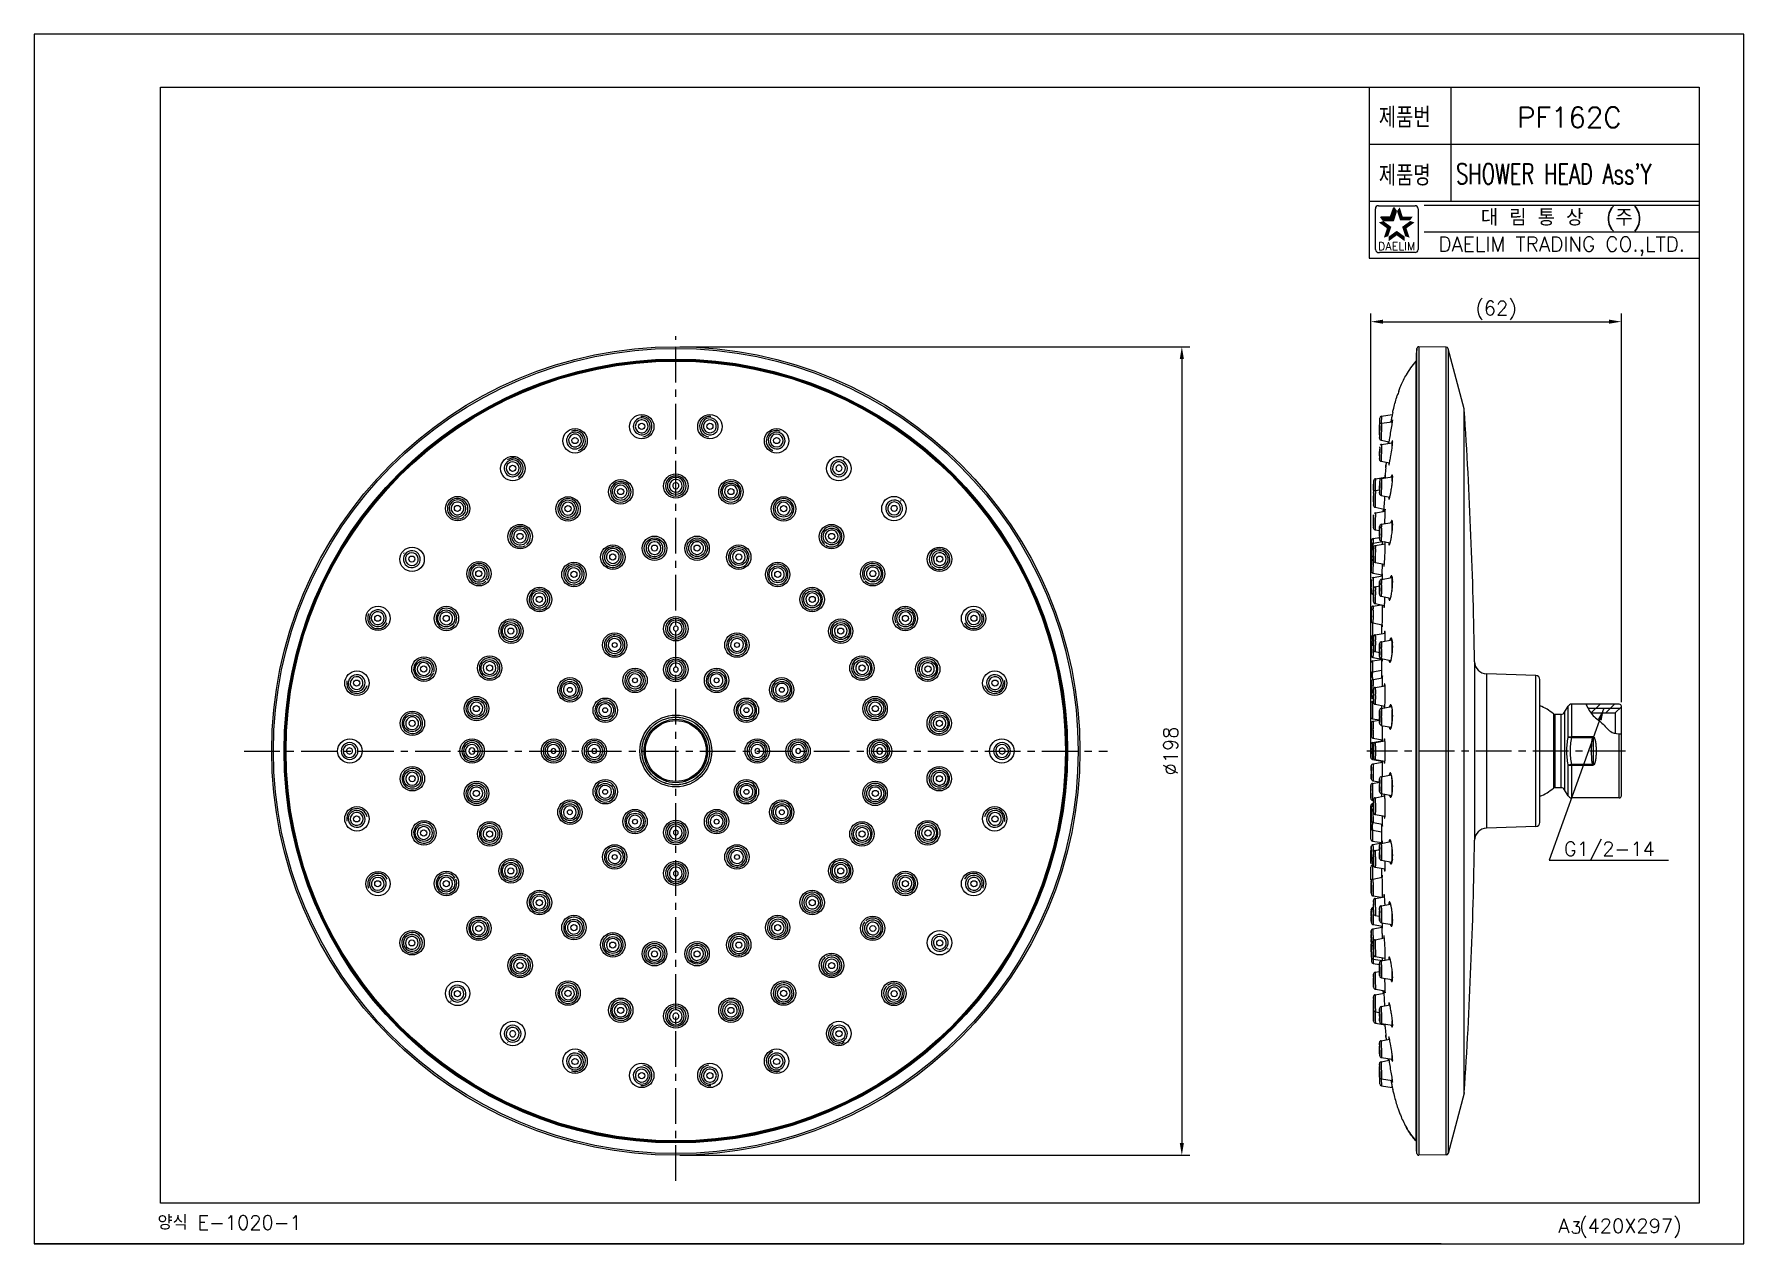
# Model space of a CAD drawing. Extents: x 60832 to 61252, y -30265 to -29968.
import ezdxf
from ezdxf.enums import TextEntityAlignment as Align

# ---------------------------------------------------------------- set-up
doc = ezdxf.new("R2010")
doc.units = 0
doc.header["$LTSCALE"] = 7
doc.header["$MEASUREMENT"] = 0
doc.linetypes.add('CENTER', pattern=[2, 1.25, -0.25, 0.25, -0.25])
doc.layers.get('0').update_dxf_attribs({"color": 2, "linetype": 'CONTINUOUS'})
for name, color, linetype in [('CL', 1, 'CENTER'), ('D', 2, 'CONTINUOUS'), ('DIM', 2, 'CONTINUOUS'), ('TXT', 4, 'CONTINUOUS')]:
    doc.layers.add(name, color=color, linetype=linetype)
doc.styles.add('GHS', font='ROMANS.shx', dxfattribs={"bigfont": 'GHS.shx'})
doc.styles.add('ROMANS', font='romans', dxfattribs={"bigfont": 'GHS.shx'})
doc.dimstyles.new('STANDARD$7', dxfattribs={"dimscale": 0, "dimtxt": 3.5, "dimasz": 3, "dimexe": 2, "dimexo": 1, "dimgap": 1, "dimtad": 1, "dimdec": 4, "dimdsep": 46, "dimtxsty": 'GHS', "dimcen": 1, "dimclrd": 256, "dimclre": 256, "dimclrt": 256, "dimadec": 4, "dimazin": 2, "dimtfac": 1, "dimtdec": 4, "dimtmove": 0, "dimatfit": 0, "dimfxl": 0, "dimtolj": 1, "dimtzin": 0, "dimlwd": -1, "dimlwe": -1, "dimarcsym": 0})

msp = doc.modelspace()

# ---------------------------------------------------------------- texts
at = {"color": 7, "style": 'GHS'}
msp.add_text('PF162C', height=5, dxfattribs=at).set_placement((61209.06563449209, -29988.65516572252), align=Align.MIDDLE)
at = {"style": 'GHS', "width": 0.7}
msp.add_text("SHOWER HEAD Ass'Y", height=5, dxfattribs=at).set_placement((61181.21924794319, -30005.02150135734))
at = {"color": 7, "linetype": 'Continuous'}
for s, height, style, p in [('대 림 통 상  (주)', 4, 'GHS', (61207.18531338558, -30013.53880499642)), ('DAELIM TRADING CO.,LTD.', 3.6, 'ROMANS', (61207.18531338558, -30020.30614980514))]:
    msp.add_text(s, height=height, dxfattribs=dict(at, style=style)).set_placement(p, align=Align.MIDDLE)
at = {"color": 2, "linetype": 'Continuous', "style": 'ROMANS'}
msp.add_text('DAELIM', height=2, dxfattribs=at).set_placement((61166.65245936283, -30021.29937521729), align=Align.CENTER)
at = {"ltscale": 10, "style": 'GHS'}
msp.add_text('G1/2-14', height=3.5, dxfattribs=at).set_placement((61207.71542631248, -30170.01179698527))
at = {"color": 7, "style": 'GHS'}
for s, height, p in [('양식 E-1020-1', 3.5, (60862.2179016827, -30261.7686688879)), ('A (420X297)', 3.5, (61206.35349879657, -30262.56808268394)), ('3', 3, (61209.40249060414, -30262.73355070871))]:
    msp.add_text(s, height=height, dxfattribs=at).set_placement(p)
at = {"layer": 'DIM', "style": 'GHS', "width": 0.8}
for s, p in [('제품번', (61162.26533247138, -29991.18232373742)), ('제품명', (61162.26533247138, -30005.42272274712))]:
    msp.add_text(s, height=5, dxfattribs=at).set_placement(p)
at = {"layer": 'DIM', "insert": (61191.05696700813, -30036.07218349713), "char_height": 3.5, "attachment_point": 5, "style": 'GHS'}
msp.add_mtext('\\A1;(62)', dxfattribs=at)
at = {"layer": 'DIM', "insert": (61111.11692112792, -30144.23814785365), "char_height": 3.5, "attachment_point": 5, "rotation": 90, "style": 'GHS'}
msp.add_mtext('\\A1;%%C198', dxfattribs=at)

# ---------------------------------------------------------------- blocks, each defined once
blk = doc.blocks.new('BORDER')
for p, q in [((1.00000000000004, 1.00000000000004), (0, 1.00000000000004)), ((0, 1.00000000000004), (0, 0)), ((1.00000000000004, 0), (1.00000000000004, 1.00000000000004)), ((0, 0), (1.00000000000004, 0))]:
    blk.add_line(p, q)

# ---------------------------------------------------------------- hatches: boundary and pattern name
at = {"layer": 'D'}
h = msp.add_hatch(dxfattribs=at)
h.set_pattern_fill('ANSI31', color=256, scale=20)
h.set_pattern_definition([(45, (15943.51681350015, -14492.11231817893), (-1.767766952966369, 1.767766952966369), [])])
edge = h.paths.add_edge_path()
edge.add_line((61221.48753264533, -30133.73845062802), (61213.65197351199, -30133.73845062802))
edge.add_spline(control_points=[(61213.65197351199, -30133.73845062802), (61213.86878453098, -30134.13932959491), (61214.09904934849, -30134.52726570775), (61214.35712141426, -30134.88845062802)], knot_values=[1.262336085126899, 1.262336085126899, 1.262336085126899, 1.262336085126899, 2.609084181742977, 2.609084181742977, 2.609084181742977, 2.609084181742977], degree=3, periodic=0)
edge.add_line((61214.35712141426, -30134.88845062802), (61220.33753264534, -30134.88845062802))
edge.add_line((61220.33753264534, -30134.88845062802), (61221.48753264533, -30133.73845062802))
edge = h.paths.add_edge_path()
edge.add_line((61221.33753264534, -30132.73845062802), (61213.14014933505, -30132.73845062802))
edge.add_spline(control_points=[(61213.14014933505, -30132.73845062802), (61213.30699760922, -30133.07540095814), (61213.47500378418, -30133.4112373619), (61213.65197351199, -30133.73845062802)], knot_values=[0.1630670295188698, 0.1630670295188698, 0.1630670295188698, 0.1630670295188698, 1.262336085126899, 1.262336085126899, 1.262336085126899, 1.262336085126899], degree=3, periodic=0)
edge.add_line((61213.65197351199, -30133.73845062802), (61221.48753264533, -30133.73845062802))
edge.add_line((61221.48753264533, -30133.73845062802), (61221.83753264534, -30133.38845062801))
edge.add_line((61221.83753264534, -30133.38845062802), (61221.83753264534, -30133.23845062802))
edge.add_arc((61221.33753264534, -30133.23845062802), 0.5000000000000001, 0, 90)

# ---------------------------------------------------------------- linework, layer by layer
at = {"color": 7}
for p, q in [((61159.92496900725, -29981.2339004806), (61159.92496900725, -30023.2339004806)), ((61179.92496900725, -29981.2339004806), (61179.92496900725, -30009.2339004806)), ((61159.92496900725, -29995.2339004806), (61240.92496900725, -29995.2339004806)), ((61159.92496900725, -30009.2339004806), (61240.92496900725, -30009.2339004806)), ((61159.92496900725, -30023.2339004806), (61240.92496900725, -30023.2339004806))]:
    msp.add_line(p, q, dxfattribs=at)
at = {"color": 2, "linetype": 'Continuous'}
for p, q in [((61161.40245936283, -30021.09937521729), (61161.40245936283, -30011.09937521729)), ((61162.15245936283, -30010.34937521729), (61171.15245936283, -30010.34937521729)), ((61171.90245936283, -30011.09937521729), (61171.90245936283, -30021.09937521729)), ((61173.42496900725, -30010.2339004806), (61240.92496900725, -30010.2339004806)), ((61173.42496900725, -30016.7339004806), (61240.92496900725, -30016.7339004806)), ((61171.15245936283, -30021.84937521729), (61162.40245936283, -30021.84937521729))]:
    msp.add_line(p, q, dxfattribs=at)
at = {"color": 2}
for p, q in [((61163.40419768701, -30013.96626777427), (61162.73909653863, -30013.05083457835)), ((61162.73909653863, -30013.05083457835), (61165.1641074683, -30013.05083457835)), ((61165.1641074683, -30013.05083457835), (61165.91347705711, -30010.7445121316)), ((61165.82920861668, -30013.96626777427), (61166.5785782055, -30011.65994532752)), ((61166.5785782055, -30011.65994532752), (61165.91347705711, -30010.7445121316)), ((61163.40419768701, -30013.96626777427), (61165.82920861668, -30013.96626777427))]:
    msp.add_line(p, q, dxfattribs=at)
at = {"color": 7, "linetype": 'Continuous'}
for p, q in [((61171.62354425013, -30045.39558638523), (61171.54790994003, -30046.47693652882)), ((61171.54790994003, -30241.99996472722), (61171.54790994003, -30046.47693652882)), ((61171.62354425013, -30243.08131487087), (61171.62354425013, -30045.39558638523)), ((61178.80790497611, -30045.08187496232), (61172.12740206144, -30044.96526635014)), ((61172.12740206144, -30044.96526635014), (61172.12740206144, -30243.51163490595)), ((61178.80790497611, -30243.39502629383), (61178.80790497611, -30045.08187496232)), ((61179.28214168614, -30045.45238928731), (61179.28214168614, -30243.02451196884)), ((61183.23459446894, -30060.20314388735), (61179.28214168614, -30045.45238928731)), ((61171.32272272972, -30048.50809891535), (61171.32272272972, -30239.96880234081)), ((61162.40830387572, -30065.65608642985), (61162.49104660134, -30062.49626922265)), ((61162.91697055822, -30062.01484976512), (61162.87113726752, -30063.76515252098)), ((61162.91577476393, -30063.76632139495), (61165.51338929073, -30063.37657963445)), ((61162.91697055822, -30062.01484976512), (61165.51484821683, -30061.62659434766)), ((61165.23180802744, -30063.41419177282), (61165.23744048543, -30063.38155536756)), ((61165.23744048543, -30063.38155536756), (61165.24641858572, -30063.32972369827)), ((61165.24641858572, -30063.32972369827), (61165.25495739504, -30063.28064563796)), ((61165.51152006224, -30061.75369144465), (61165.51484821683, -30061.62659434777)), ((61165.51484821683, -30063.43186161523), (61165.51334879153, -30063.37718429522)), ((61165.66147537732, -30062.97028777103), (61165.64736072054, -30062.90473057657)), ((61165.66147537583, -30061.15470867116), (61165.67921055983, -30061.07326634066)), ((61165.66147537583, -30061.15470867116), (61165.67675774133, -30061.08449059685)), ((61183.23459446894, -30228.2737573688), (61183.23459446894, -30060.20314388735)), ((61183.26657988223, -30060.39736294963), (61183.23459446894, -30060.20314388735)), ((61183.26659657354, -30143.64264385403), (61183.26656062175, -30060.39706542396)), ((61162.43004252734, -30066.56127512805), (61162.43053365203, -30066.57618442511)), ((61162.46490182613, -30064.95324841312), (61162.45869006602, -30065.17015942548)), ((61162.46930794972, -30065.09455650714), (61162.46880897104, -30065.07964898007)), ((61162.91577476393, -30063.76632139495), (61162.91697055822, -30063.81163271902)), ((61164.90256045254, -30067.77633459035), (61164.90949827341, -30067.73436989823)), ((61164.90949827341, -30067.73436989823), (61164.95688909142, -30067.44670318615)), ((61165.53398512934, -30063.96417709936), (61165.54102395252, -30063.91975451803)), ((61162.43004252734, -30071.69149474195), (61162.43174197282, -30071.75616598747)), ((61162.46930794972, -30070.32164612932), (61162.46758016392, -30070.25695915556)), ((61162.80962271935, -30067.91066835746), (61164.81066391653, -30068.31659872604)), ((61162.91224074732, -30068.94419251046), (61165.50907762164, -30068.55005754857)), ((61165.49503328065, -30069.13763701265), (61165.59859326303, -30069.12191919442)), ((61162.81309553383, -30073.08870761784), (61164.87810379254, -30073.50399659255)), ((61163.95491439042, -30074.71093316191), (61163.97308427804, -30074.47579408392)), ((61163.97308427804, -30074.47579408392), (61164.00969419694, -30074.01117778937)), ((61160.93442121714, -30080.26599227952), (61160.92785136083, -30080.61001787924)), ((61160.93837830653, -30080.21108677327), (61160.93850328213, -30080.21371926741)), ((61160.97352999671, -30078.40837335675), (61160.96563753743, -30078.76199279913)), ((61160.96979193632, -30078.71963110288), (61160.96966550023, -30078.71700603155)), ((61160.97899487002, -30078.17376121065), (61160.97352999671, -30078.40837335675)), ((61160.98718357283, -30077.89391134517), (61160.98666040674, -30077.94800677815)), ((61161.35963224813, -30080.04524194235), (61161.35494924894, -30080.26210358443)), ((61161.40844186423, -30080.23204145692), (61162.41340661435, -30080.07540616394)), ((61161.40844186423, -30080.23204145692), (61161.41058099644, -30080.33351425793)), ((61161.41034153783, -30077.40156014253), (61163.82433268394, -30077.02756999923)), ((61161.41034153783, -30077.40156014253), (61161.41058099644, -30077.41291781062)), ((61162.90652614603, -30077.32217642113), (61165.50210553523, -30076.92093585095)), ((61163.84621662412, -30076.5933992212), (61163.84612214672, -30076.52784205346)), ((61165.53003742652, -30077.50231222204), (61165.63995109683, -30077.48532109325)), ((61160.92098667003, -30081.03680653091), (61160.92150983612, -30080.98271109805)), ((61160.93837830653, -30083.00938981115), (61160.93918429663, -30083.04525038374)), ((61160.96979193632, -30081.58311791026), (61160.96897531902, -30081.54725025747)), ((61161.32586835862, -30084.37692445494), (61163.55442067514, -30084.81582538383)), ((61162.81871994304, -30081.46693930543), (61164.95979966853, -30081.89145995421)), ((61161.40472700722, -30085.76930337947), (61163.83431069214, -30085.38617779083)), ((61162.89888559344, -30088.53413136316), (61165.49278369611, -30088.12338692137)), ((61163.35148989102, -30085.44459609985), (61163.35507700143, -30085.35092902016)), ((61163.35158955112, -30085.44198469644), (61163.35510375143, -30085.35023302755)), ((61163.35507700143, -30085.35092902016), (61163.37405303885, -30084.86619992101)), ((61163.35510375143, -30085.35023302755), (61163.37416406781, -30084.86341521797)), ((61163.37416406781, -30084.86341521797), (61163.37742363453, -30084.78192005395)), ((61163.82781522181, -30086.18668822654), (61163.82939687012, -30086.14060680692)), ((61165.51317147144, -30088.70618957265), (61165.63273323503, -30088.68725693611)), ((61160.40693378793, -30094.41539455916), (61160.43606917273, -30092.56073091372)), ((61160.85692845534, -30092.074877669), (61160.83973721422, -30093.16921605165)), ((61160.85621323042, -30093.16947487754), (61163.17166491224, -30092.79778227328)), ((61160.85692845534, -30092.074877669), (61162.43482141702, -30091.8221401648)), ((61161.32953368263, -30089.91432246247), (61162.40904279343, -30090.12493652438)), ((61162.40934287083, -30091.35091170355), (61162.40879707351, -30091.43784667628)), ((61162.82625689394, -30092.67917884282), (61165.04388956614, -30093.11047331984)), ((61160.39534803813, -30095.97291317793), (61160.39152312862, -30096.26376180131)), ((61160.39946405213, -30095.96925611533), (61160.39975979734, -30095.98416119844)), ((61160.42189717195, -30094.27540350206), (61160.41506971991, -30094.67270492082)), ((61160.42686289611, -30094.00749036822), (61160.42189717195, -30094.27540350206)), ((61160.42302502813, -30094.50221572177), (61160.42272645464, -30094.48731177476)), ((61160.81871567194, -30096.01854534716), (61160.81153019432, -30096.43756528997)), ((61160.83058198194, -30095.27831039055), (61160.83002328574, -30095.31446898305)), ((61160.85409925501, -30096.40542875837), (61160.92487231224, -30096.39399390512)), ((61160.85621323042, -30093.16947487754), (61160.85692845534, -30093.21477689124)), ((61161.39936206203, -30093.77134994453), (61163.84335784301, -30093.37948448713)), ((61163.16090166174, -30093.47307372257), (61163.16249149373, -30093.37987722906)), ((61163.16249149373, -30093.37987722906), (61163.16312462925, -30093.34246876296)), ((61163.16312462925, -30093.34246876296), (61163.16374641303, -30093.30554591435)), ((61163.84568066582, -30093.92821744214), (61163.84621662412, -30093.87681526564)), ((61160.39946405213, -30099.15721405595), (61160.40048755195, -30099.22187660659)), ((61160.42302502813, -30097.78706492229), (61160.42199132293, -30097.72239319626)), ((61160.79460986854, -30100.55070740195), (61163.11690018653, -30100.99464933727)), ((61160.85068017802, -30101.64131656832), (61163.16738050491, -30101.26309253073)), ((61161.33483522724, -30097.91654320493), (61163.61465587882, -30098.35527135753)), ((61163.03516667183, -30101.28446068785), (61163.03721577874, -30100.97976912553)), ((61163.03516780732, -30101.28428746575), (61163.03721527384, -30100.97984233855)), ((61163.07254378042, -30101.25582390716), (61163.07255981663, -30101.28985756881)), ((61163.10098705582, -30100.58322338493), (61163.10360542832, -30100.45443053067)), ((61163.10360542832, -30100.45443053067), (61163.10679923704, -30100.29455943372)), ((61163.10679923704, -30100.29455943372), (61163.11627380714, -30099.80606799574)), ((61163.69210237243, -30097.42370306073), (61163.69974796691, -30097.31199152635)), ((61161.39258513752, -30103.88846473438), (61162.42103880133, -30103.72012196494)), ((61162.88965894702, -30102.09005976376), (61165.48152674704, -30101.66783265805)), ((61163.17293989072, -30102.03979208426), (61163.17327322792, -30102.00108874905)), ((61165.51016435034, -30102.24961659552), (61165.57238948073, -30102.23947983754)), ((61160.79799647183, -30105.78668442963), (61160.92931092282, -30105.81156436751)), ((61160.84610732303, -30108.6483107214), (61162.84315216924, -30108.31775783132)), ((61161.34154584164, -30108.03384015582), (61163.65005816503, -30108.47032436654)), ((61162.83538443893, -30106.23537945545), (61165.13928340231, -30106.67290188932)), ((61163.17327322792, -30109.54784643849), (61163.17398362623, -30109.44861834445)), ((61163.17661210401, -30108.80827993738), (61163.17664213783, -30108.74084274711)), ((61160.28978933893, -30115.75493886643), (61160.32291094794, -30112.59217380786)), ((61160.38744857283, -30111.38738333284), (61160.38675449604, -30111.55297045888)), ((61160.73428245734, -30112.76663859155), (61160.69904926814, -30116.13103733166)), ((61160.80253203122, -30112.79378104525), (61163.11016532402, -30113.22576515523)), ((61163.00184181232, -30115.23139768555), (61163.00429487052, -30113.40170846817)), ((61163.00429487052, -30113.40170846817), (61163.00453211281, -30113.19694441215)), ((61160.73830122994, -30116.13144839224), (61160.97248437793, -30116.09234142456)), ((61160.73991084694, -30116.87226802612), (61160.73845495882, -30117.14438400378)), ((61160.84058279033, -30117.12017862861), (61160.93198292753, -30117.10479999591)), ((61160.85692203431, -30118.12150494546), (61160.85692845534, -30118.15666414333)), ((61161.38469641881, -30115.67849315791), (61163.81375643042, -30115.27141055827)), ((61162.87925557145, -30117.39752020502), (61165.46883413191, -30116.96233738576)), ((61163.00639190762, -30115.37332020235), (61163.00618342873, -30115.22870272754)), ((61160.28978933893, -30119.57100585354), (61160.28981846625, -30119.52171967727)), ((61160.28981846625, -30119.52171967727), (61160.28990574561, -30119.46778943181)), ((61160.28990574561, -30119.46778943181), (61160.29005087011, -30119.40940482333)), ((61160.29063749862, -30119.24830868492), (61160.29002658413, -30119.41247800453)), ((61160.29223965552, -30118.95445166174), (61160.29310710014, -30118.82183747175)), ((61160.70941725331, -30122.13532803843), (61160.69534209232, -30124.82346119913)), ((61160.70941725331, -30122.13532803843), (61163.01274750322, -30121.74161258865)), ((61160.80802089472, -30121.26574694401), (61163.12100005393, -30121.69238502062)), ((61160.85669939085, -30118.37652031135), (61160.85641381632, -30118.4909565638)), ((61161.34937680802, -30119.82402722416), (61162.39667972062, -30120.01794415184)), ((61162.84571035924, -30121.54305263744), (61165.24157541904, -30121.98566215725)), ((61162.98589460024, -30123.90174434801), (61162.98891314624, -30122.36375103997)), ((61162.98891314624, -30122.36375103997), (61162.99003273183, -30121.75534664905)), ((61162.99003273183, -30121.75534664905), (61162.99022558735, -30121.64826556087)), ((61165.51469693433, -30118.87338761445), (61165.51484821683, -30118.70998310054)), ((61165.51484821683, -30118.70998310054), (61165.51471023851, -30118.55726431358)), ((61185.79257903672, -30122.33167641454), (61185.79257904972, -30166.14522404754)), ((61160.27711843692, -30125.78641883105), (61160.29366879693, -30122.62556179113)), ((61160.28510038253, -30126.14823168802), (61160.28384068333, -30126.3701434146)), ((61160.29366879693, -30125.52113984614), (61160.29353800412, -30125.68271402096)), ((61160.70687804262, -30126.18276563754), (61160.70468244092, -30126.73571082101)), ((61160.70796070104, -30124.81887208957), (61163.01129109431, -30124.42349203596)), ((61160.83435027052, -30126.68666536455), (61163.16244719313, -30126.28775489622)), ((61162.98914401453, -30126.3135949169), (61162.98986550873, -30125.76459061606)), ((61162.98986550873, -30125.76459061606), (61162.99003273183, -30125.62163952797)), ((61162.99003273183, -30125.62163952797), (61162.99098173632, -30124.30517761597)), ((61162.99083648664, -30124.30517761597), (61162.99028549781, -30123.90326305975)), ((61163.00556086605, -30126.28003971361), (61163.00507579114, -30126.22175528296)), ((61200.87243214204, -30125.70474857582), (61188.68745363543, -30125.27923975013)), ((61188.68745363543, -30125.27923975013), (61188.68745363543, -30163.19766150591)), ((61200.87243214204, -30162.77215268027), (61200.87243214204, -30125.70474857582)), ((61160.27711158311, -30128.26078957926), (61160.27713239663, -30128.31357019652)), ((61160.27711843692, -30128.25852234046), (61160.27724922982, -30128.09694816563)), ((61160.27739310013, -30128.00946204167), (61160.27724333222, -30128.09845589254)), ((61160.27724922982, -30128.09694816563), (61160.27737758054, -30128.01958432335)), ((61160.27845224833, -30127.60703148444), (61160.27739310013, -30128.00946204167)), ((61160.28978933893, -30129.99669474725), (61160.28993892383, -30129.80588847237)), ((61160.31259021723, -30128.96805981984), (61160.31263312775, -30128.90602404416)), ((61160.32177121153, -30128.96859044623), (61160.32046063124, -30129.24923595403)), ((61160.32264941662, -30128.67023993302), (61160.32177121153, -30128.96859044623)), ((61160.32279454124, -30128.58297268914), (61160.32264941662, -30128.67023993302)), ((61160.32291094794, -30128.41531221791), (61160.32279454124, -30128.58297268914)), ((61160.98666040674, -30130.64763250366), (61160.98622125202, -30130.74806219888)), ((61161.37604441463, -30128.62616465323), (61163.78805448762, -30128.21159320594)), ((61163.17579406513, -30128.31106603321), (61163.17622907642, -30128.16753633985)), ((61201.83753264534, -30161.77216177167), (61201.83753264534, -30126.70413940285)), ((61160.27711843692, -30135.0124347295), (61160.27719289383, -30134.82213143406)), ((61160.29366879693, -30133.43200620952), (61160.29353800412, -30133.68688152155)), ((61160.70398309761, -30132.15045584221), (61160.93303767212, -30132.11068494107)), ((61160.70861431574, -30131.28200870707), (61160.92150019611, -30131.32069825464)), ((61160.70941725331, -30133.18688932807), (61160.70924571074, -30133.52117340652)), ((61160.81422554063, -30130.83231025423), (61160.90302255283, -30130.84841420962)), ((61161.35798960972, -30132.77180640447), (61163.72156090541, -30133.19927998214)), ((61162.86813544693, -30133.78751686717), (61165.45526704892, -30133.33847451595)), ((61162.99061603744, -30133.78399375257), (61162.99073964143, -30133.57739025786)), ((61162.99073964143, -30133.57739025786), (61162.99094327162, -30133.05417699834)), ((61163.83547387483, -30131.11358694442), (61163.83733873382, -30131.02824401926)), ((61207.89109001162, -30134.73845062808), (61208.75711541543, -30133.23845062802)), ((61207.89109001162, -30134.73874887063), (61207.89109001162, -30153.73845062802)), ((61208.75711541543, -30140.88443317033), (61208.75711541543, -30133.23845062802)), ((61221.33753264534, -30132.73845062802), (61209.62314081924, -30132.73845062802)), ((61209.62314081924, -30132.73845062802), (61209.62314081924, -30141.03690236383)), ((61221.83753264534, -30155.23845062802), (61221.83753264534, -30133.23845062802)), ((61160.69312960062, -30136.29614843161), (61162.41113681703, -30136.60372242763)), ((61160.82768401944, -30136.92967447989), (61162.41180544613, -30136.65299733304)), ((61162.85678808401, -30137.93316575024), (61165.33257782274, -30138.37685777865)), ((61163.17659667104, -30138.80298241497), (61163.17664213783, -30138.69317984495)), ((61165.51483178763, -30135.65884100292), (61165.51484821683, -30135.60316024338)), ((61165.51484821683, -30135.60316024338), (61165.51483510753, -30135.55353495747)), ((61205.14488693724, -30135.11846731977), (61205.14484564764, -30135.11866086554)), ((61205.14484564764, -30135.11866086554), (61205.14486741873, -30153.35845062784)), ((61207.02506460783, -30135.23845062802), (61205.46982895462, -30135.23845062802)), ((61205.46982895462, -30135.23867647194), (61205.46982895462, -30153.23845062802)), ((61207.02506460783, -30153.23845062802), (61207.02506460783, -30135.23873317365)), ((61085.46114626989, -30142.72942032113), (61085.46564713175, -30142.73814785362)), ((61160.29148394954, -30143.16850431183), (61160.29237995962, -30143.39145404305)), ((61160.69855384393, -30142.16559745064), (61162.98859670122, -30141.76179540054)), ((61160.71946329782, -30142.16458104505), (61163.00526614774, -30141.76150954213)), ((61160.82087653504, -30141.07536128194), (61163.14257115444, -30141.48872226757)), ((61161.36701007823, -30142.16561070621), (61163.75567708204, -30141.74432899851)), ((61162.96068783112, -30141.45633925336), (61162.96068783112, -30141.76937034657)), ((61163.00541228491, -30141.86058500166), (61163.00460424162, -30141.43603780325)), ((61163.17518100353, -30139.32335455245), (61163.17565444212, -30139.21043200245)), ((61209.62314081924, -30141.03688842286), (61208.75711529634, -30140.88443323325)), ((61214.80344849692, -30141.03690236383), (61209.62313877953, -30141.03690236383)), ((61214.80346734672, -30140.73197718053), (61209.62314081924, -30140.73197718053)), ((61214.80344338574, -30141.03690236383), (61214.80344338574, -30140.73197783135)), ((61221.33753264534, -30155.73845062802), (61221.33753264534, -30140.00984458357)), ((61085.46114626989, -30145.74687538611), (61085.46564713175, -30145.73814785362)), ((61160.27640137092, -30144.23845062803), (61160.27803860205, -30144.96596112528)), ((61160.32291094794, -30144.23845062808), (61160.32264941662, -30144.51839735267)), ((61160.69855384393, -30146.31130380557), (61163.00526705103, -30146.71804532951)), ((61160.71946329782, -30146.31232021116), (61163.00526984963, -30146.71539236676)), ((61160.74101480872, -30143.95479413723), (61160.74122055144, -30144.23845062208)), ((61160.82087653504, -30147.40153997427), (61163.14250416444, -30146.98819091562)), ((61161.36701007823, -30146.31129054982), (61163.75707974054, -30146.73281964003)), ((61162.95574290001, -30146.70931276214), (61162.95589877992, -30147.02141465882)), ((61162.96068812323, -30146.70753096103), (61162.96068812323, -30147.02056195076)), ((61163.00459850395, -30147.04243360682), (61163.00525844183, -30146.72620644782)), ((61163.00525844183, -30146.72620644782), (61163.00541074232, -30146.61917442696)), ((61183.26656068083, -30228.0798349178), (61183.26657988223, -30144.23845062808)), ((61183.26656491753, -30144.23845062808), (61183.26659657354, -30143.64264385403)), ((61208.75711535323, -30147.59246805294), (61209.62314081924, -30147.44001281041)), ((61208.75711541543, -30155.23845062802), (61208.75711541543, -30147.59246808583)), ((61209.62313928654, -30147.44000237296), (61214.80345185874, -30147.44000237296)), ((61209.62314081924, -30147.44000237296), (61209.62314081924, -30155.73820930034)), ((61214.80345331594, -30147.74492342474), (61214.80345331594, -30147.44000237296)), ((61160.82768401944, -30151.54722677621), (61162.41181932723, -30151.82390634746)), ((61162.85678808401, -30150.54373550597), (61165.33275032222, -30150.10001256353)), ((61163.17565513113, -30149.26655361645), (61163.17517757662, -30149.15270807386)), ((61163.17664213783, -30149.78372141097), (61163.17659667043, -30149.67388292974)), ((61209.62314081924, -30147.74492413296), (61214.80346887613, -30147.74492413296)), ((61160.27711158311, -30153.46315753566), (61160.27733096034, -30153.79748496263)), ((61160.27711843692, -30153.46446652653), (61160.27724922982, -30153.23457058276)), ((61160.28047055732, -30154.88604900405), (61160.28140999553, -30155.07526650287)), ((61160.29366879693, -30155.04489504652), (61160.29353800412, -30155.27479099041)), ((61160.69312960062, -30152.18075282442), (61162.41134286382, -30151.87314193994)), ((61161.35798960972, -30155.70509485162), (61163.72383813541, -30155.27720941604)), ((61162.86813544693, -30154.68938438904), (61165.45526704892, -30155.13842674014)), ((61162.99070421072, -30154.83615549323), (61162.99062821463, -30154.69229342074)), ((61162.99083815583, -30155.42424730096), (61162.99070421072, -30154.83615549323)), ((61165.51484821683, -30152.87374101278), (61165.51483178763, -30152.8180602406)), ((61165.51483510585, -30152.92336792023), (61165.51484821683, -30152.87374101278)), ((61207.02506460783, -30153.23845062802), (61205.46982895462, -30153.23845062802)), ((61208.75711541543, -30155.23845062802), (61207.89109001162, -30153.73845062802)), ((61221.33753264534, -30155.73845062802), (61209.62314081924, -30155.73845062802)), ((61160.27711843692, -30160.21837891575), (61160.27717665273, -30160.13443860506)), ((61160.27717665273, -30160.13443860506), (61160.27724922982, -30160.10007027555)), ((61160.27731998674, -30160.07336765826), (61160.27724454041, -30160.09644193611)), ((61160.29512237835, -30159.74439857383), (61160.29716139862, -30159.97425012012)), ((61160.31853828313, -30158.92560007465), (61160.31886515183, -30158.97147066747)), ((61160.32288182063, -30160.14139250015), (61160.32279454124, -30160.21813389416)), ((61160.32286557755, -30159.95890217322), (61160.32291094794, -30160.06158903824)), ((61160.32291094794, -30160.06158903824), (61160.32288182063, -30160.14139250015)), ((61160.70398309761, -30156.32644541388), (61160.93304870623, -30156.36621823093)), ((61160.70861431574, -30157.19489254914), (61160.91749152033, -30157.15693153198)), ((61160.81422554063, -30157.6445910018), (61160.92129765292, -30157.62517273002)), ((61161.37604441463, -30159.85073660286), (61163.78868508553, -30160.26541643602)), ((61163.17622878453, -30160.30916802022), (61163.17579370421, -30160.16563964904)), ((61160.29366879693, -30165.85133946502), (61160.27711843692, -30162.69048242505)), ((61160.27744622754, -30160.49442032732), (61160.27827519224, -30160.81340043213)), ((61160.27768720473, -30160.60034681084), (61160.27760139502, -30160.56420964964)), ((61160.27783000223, -30160.65666808311), (61160.27768720473, -30160.60034681084)), ((61160.27932592331, -30161.12080333395), (61160.27783000223, -30160.65666808311)), ((61160.27827519224, -30160.81340043213), (61160.27938670943, -30161.13756249043)), ((61160.28770122964, -30162.72760491127), (61160.28472709934, -30162.26447031718)), ((61160.28539150312, -30162.37732338965), (61160.28636940783, -30162.53358650051)), ((61160.32279454124, -30160.21813389416), (61160.32264941662, -30160.29154327344)), ((61160.69534464904, -30163.65392834275), (61160.70941725331, -30166.34157321766)), ((61160.70469723053, -30161.74460325508), (61160.70687804262, -30162.2941356185)), ((61160.70796070104, -30163.65802916664), (61163.01115550853, -30164.05338594604)), ((61160.83435027052, -30161.7902358916), (61163.16263928452, -30162.18917927392)), ((61162.98988771661, -30166.64149375261), (61162.98505541262, -30164.17133769796)), ((61162.98988771661, -30162.73085043592), (61162.98914502283, -30162.16686401284)), ((61162.99084215534, -30164.17172364024), (61162.98988771661, -30162.73085043592)), ((61162.99026913424, -30164.57364726394), (61162.99098173632, -30164.17172364024)), ((61163.00507355774, -30162.25516182267), (61163.00556067484, -30162.19828237274)), ((61200.87243214204, -30162.77215268027), (61188.68745363543, -30163.19766150591)), ((61160.38659455885, -30168.34054309876), (61160.38681229473, -30168.26715168835)), ((61160.70941725331, -30166.34157321766), (61163.01272351622, -30166.73528456736)), ((61160.80802089472, -30167.21115431214), (61163.12080418471, -30166.78455236439)), ((61161.34937680802, -30168.65287403205), (61162.39667972062, -30168.45895710431)), ((61162.84571035924, -30166.93384861866), (61165.23912786345, -30166.49169125764)), ((61162.99026045144, -30166.84030790442), (61162.98988771661, -30166.64149375261)), ((61160.32291094794, -30175.88472744835), (61160.28978933893, -30172.72196238966)), ((61160.29092764993, -30169.28811750667), (61160.29078306032, -30169.25780958282)), ((61160.29122095344, -30169.34590454313), (61160.29092764993, -30169.28811750667)), ((61160.29229390684, -30169.53253034474), (61160.29468760353, -30169.87331945497)), ((61160.30090317295, -30169.67544013589), (61160.30071613392, -30169.67672828493)), ((61160.30507260365, -30170.95887101268), (61160.30729361223, -30171.14366843954)), ((61160.30729361223, -30171.14366843954), (61160.30929178164, -30171.29770644115)), ((61160.69909595283, -30172.35032181804), (61160.73429464224, -30175.71142619552)), ((61160.73830122994, -30172.34545286385), (61160.97238286551, -30172.38454287978)), ((61160.73846846593, -30171.33478820121), (61160.73991084694, -30171.60463323003)), ((61160.84058279033, -30171.35672262754), (61160.93192923554, -30171.37209222612)), ((61160.85642450662, -30169.99047934242), (61160.85668323592, -30170.0935400508)), ((61160.92121953094, -30169.92003079883), (61160.92150983612, -30169.84093882389)), ((61161.38469641881, -30172.79840809824), (61163.81179522841, -30173.20516202297)), ((61162.87925557145, -30171.07938105102), (61165.46883413191, -30171.51456387034)), ((61163.84279969482, -30171.31999568765), (61163.84162291944, -30171.24302852236)), ((61165.51484821683, -30169.76691815555), (61165.51469693433, -30169.60351363006)), ((61165.51471015242, -30169.91967894231), (61165.51484821683, -30169.76691815555)), ((61160.80253203122, -30175.68312021084), (61163.11015806005, -30175.25113746077)), ((61163.00433022754, -30175.10527508177), (61163.00184431583, -30173.24704667095)), ((61163.00453181051, -30175.27899767425), (61163.00433022754, -30175.10527508177)), ((61163.00616108293, -30173.24819773728), (61163.00647383822, -30173.10532398936)), ((61160.84610732303, -30179.82859053475), (61162.84315216924, -30180.15914342484)), ((61161.34154584164, -30180.44306110027), (61163.64941980223, -30180.00669758861)), ((61163.17397647131, -30179.02718403954), (61163.17338519193, -30178.94404261246)), ((61163.17664213783, -30179.73605850887), (61163.17661192281, -30179.66839303921)), ((61160.38851787343, -30183.97152145074), (61160.38793270815, -30183.88688582084)), ((61160.79799647183, -30182.69021682652), (61160.92914934062, -30182.66536750337)), ((61161.39258513752, -30184.58843652178), (61162.42098054143, -30184.75676975482)), ((61162.83538443893, -30182.24152180065), (61165.13986026413, -30181.80388981763)), ((61160.38858235943, -30188.94929669665), (61160.38796164254, -30188.87376107061)), ((61160.40048776263, -30189.25501607523), (61160.39946405213, -30189.31968720014)), ((61160.79460986854, -30187.92619385426), (61163.09209727884, -30187.48699338077)), ((61160.85068017802, -30186.83558468784), (61163.16738050491, -30187.21380872537)), ((61162.88965894702, -30186.38684149245), (61165.48152674704, -30186.80906859804)), ((61163.03721577874, -30187.49713212398), (61163.03516667183, -30187.19244057494)), ((61163.03516780732, -30187.19261379035), (61163.03721527384, -30187.49705891766)), ((61163.10359448653, -30188.02193474701), (61163.10085883531, -30187.88743663563)), ((61163.10679100522, -30188.18193039113), (61163.10359448653, -30188.02193474701)), ((61163.11624378832, -30188.66925598053), (61163.10679100522, -30188.18193039113)), ((61163.17338519193, -30186.48910212797), (61163.17294963654, -30186.43821106154)), ((61165.51016435034, -30186.22728466069), (61165.57256903163, -30186.23745066825)), ((61160.38863747074, -30191.96927956493), (61160.38799495001, -30191.90868068662)), ((61160.39233480183, -30192.27662675095), (61160.38863747074, -30191.96927956493)), ((61160.39106103011, -30192.17612760928), (61160.39539271944, -30192.50726872602)), ((61160.39369997241, -30192.38119737485), (61160.39233480183, -30192.27662675095)), ((61160.39975849733, -30192.49266526244), (61160.39946405213, -30192.50764514076)), ((61160.41484357863, -30190.85087001482), (61160.41793122354, -30191.01355813404)), ((61160.42199108064, -30190.75451539452), (61160.42302502813, -30190.68983633392)), ((61160.81156147462, -30192.04110635708), (61160.81871567194, -30192.45835590905)), ((61160.83002328574, -30193.16243227305), (61160.83058198194, -30193.19859086554)), ((61160.85409925501, -30192.07147249784), (61160.92477676064, -30192.08289191262)), ((61161.33483522724, -30190.56035805122), (61163.61648600134, -30190.1212777102)), ((61160.40557419862, -30193.97495967395), (61160.43606917273, -30195.91617034237)), ((61160.42272775395, -30193.98966426753), (61160.42302502813, -30193.97468553432)), ((61160.83973721422, -30195.30768520456), (61160.85692845534, -30196.40202358715)), ((61160.85692845534, -30195.26212436235), (61160.85621323042, -30195.30742637855)), ((61160.85621323042, -30195.30742637855), (61163.17165726381, -30195.67911775504)), ((61160.85692845534, -30196.40202358715), (61162.40349287684, -30196.64974307223)), ((61161.39936206203, -30194.70555131156), (61163.83400339763, -30195.09591689567)), ((61162.82625689394, -30195.79772241333), (61165.04336019415, -30195.36653089076)), ((61163.16253469443, -30195.0995781771), (61163.16093145694, -30195.00557315863)), ((61163.16317636475, -30195.13750371827), (61163.16253469443, -30195.0995781771)), ((61163.16419974012, -30195.19840326435), (61163.16317636475, -30195.13750371827)), ((61160.92378021883, -30199.70742474416), (61160.92304815703, -30199.63388779935)), ((61161.32953368263, -30198.56257879374), (61162.42858319594, -30198.34815236601)), ((61162.89888559344, -30199.94276989305), (61165.49278369611, -30200.35351433472)), ((61165.51317147144, -30199.77071168356), (61165.63280488753, -30199.78965566617)), ((61165.51353304872, -30199.85516901612), (61165.51386387444, -30199.81363092003)), ((61165.51386387444, -30199.81363092003), (61165.51402205143, -30199.79071774306)), ((61160.92386228255, -30205.00756101614), (61160.92306580972, -30204.94262415987)), ((61160.93045154623, -30205.44951663633), (61160.92889468862, -30205.35371907633)), ((61160.93918309895, -30205.43159745076), (61160.93837830653, -30205.46751144506)), ((61161.32586835862, -30204.09997680115), (61163.55427830863, -30203.66110391054)), ((61161.40472700722, -30202.70759787662), (61163.84473098653, -30203.09236666096)), ((61163.35085206975, -30203.01557990642), (61163.35510393012, -30203.12667287753)), ((61163.35507716444, -30203.12597647852), (61163.35097915311, -30203.01891405305)), ((61163.36358455294, -30203.34548983351), (61163.35507716444, -30203.12597647852)), ((61163.35510393012, -30203.12667287753), (61163.36368363643, -30203.34802505678)), ((61163.37405306015, -30203.61070186914), (61163.36358455294, -30203.34548983351)), ((61163.36368363643, -30203.34802505678), (61163.37416406781, -30203.61348603812)), ((61163.37734103714, -30203.69292223705), (61163.37405306015, -30203.61070186914)), ((61163.37416406781, -30203.61348603812), (61163.37742363453, -30203.69498120226)), ((61163.50032959103, -30203.12089580694), (61163.49356721512, -30203.18645231852)), ((61163.59924711722, -30204.28858117842), (61163.59275238872, -30204.19210108336)), ((61163.61841893262, -30204.57941791422), (61163.59924711722, -30204.28858117842)), ((61160.93850254493, -30208.26314553748), (61160.93837830653, -30208.26581448283)), ((61160.96420377803, -30207.10571507115), (61160.96786040544, -30207.25091018046)), ((61160.96897649464, -30206.92970368803), (61160.96979193632, -30206.89378334583)), ((61160.96966624023, -30209.75993182406), (61160.96979193632, -30209.75727015322)), ((61161.35500341434, -30208.21729012591), (61161.35963224813, -30208.43165931374)), ((61161.41058099644, -30208.14338699444), (61161.40844186423, -30208.24485979917)), ((61161.40844186423, -30208.24485979917), (61162.42419007812, -30208.40317581886)), ((61162.41168596804, -30208.28529409105), (61162.41093409584, -30208.22008848401)), ((61162.81871994304, -30207.00996195072), (61164.95979758284, -30206.58544171544)), ((61161.41058099644, -30211.06398344425), (61161.41034153783, -30211.0753411135)), ((61161.41034153783, -30211.0753411135), (61163.82426419832, -30211.44932064671)), ((61162.90652614603, -30211.15472483496), (61165.50210553523, -30211.55596540514)), ((61163.82004388764, -30211.3694978903), (61163.81647875822, -30211.30672996067)), ((61163.95495339752, -30213.76647622361), (61163.97318766553, -30214.00243631524)), ((61164.00969406545, -30214.46572181898), (61163.97318766553, -30214.00243631524)), ((61165.53003742652, -30210.97458903417), (61165.64035931592, -30210.99164326793)), ((61162.41176870644, -30216.40542098823), (61162.41095501893, -30216.34589330446)), ((61162.43174230454, -30216.72072623724), (61162.43004252734, -30216.78540651414)), ((61162.46757974454, -30218.21994906746), (61162.46930794972, -30218.15525512684)), ((61162.81309553383, -30215.38819363837), (61164.87812056592, -30214.97290129035)), ((61162.49104660134, -30225.98063203356), (61162.40830387572, -30222.82081482625)), ((61162.41191609703, -30221.37282077806), (61162.41093267962, -30221.31704837521)), ((61162.42032046385, -30221.78400244844), (61162.41819014495, -30221.68605106447)), ((61162.43053148522, -30221.90064205137), (61162.43004252734, -30221.91562612804)), ((61162.80962271935, -30220.56623289863), (61164.81060828692, -30220.16031381506)), ((61162.91224074732, -30219.53270874575), (61165.50907762164, -30219.92684370764)), ((61164.90925175363, -30220.74104568975), (61164.90236988624, -30220.69942299743)), ((61164.96206735233, -30221.06169159776), (61164.90925175363, -30220.74104568975)), ((61165.49503328065, -30219.33926424356), (61165.59864227333, -30219.35498950026)), ((61165.51154975065, -30219.27242901428), (61165.51087602843, -30219.21859959403)), ((61162.46881113613, -30223.39732704103), (61162.46930794972, -30223.38234474901)), ((61162.87113726752, -30224.71174873523), (61162.91697055822, -30226.46205149103)), ((61162.91697055822, -30224.66526853463), (61162.91577476393, -30224.7105798612)), ((61162.91577476393, -30224.7105798612), (61165.51338929073, -30225.10032162176)), ((61162.91697055822, -30226.46205149103), (61165.51484821683, -30226.85030690844)), ((61165.23781993274, -30225.09752348596), (61165.23211850073, -30225.06449215907)), ((61165.24680126384, -30225.14936736606), (61165.23781993274, -30225.09752348596)), ((61165.26640662692, -30225.26173138486), (61165.24680126384, -30225.14936736606)), ((61165.50763566863, -30224.53696311423), (61165.50373695134, -30224.33841427941)), ((61165.51484821683, -30226.85030690844), (61165.50713818632, -30226.55587272213)), ((61165.51335560934, -30225.09990552243), (61165.51484821683, -30225.04503964098)), ((61165.53981626053, -30224.54950616324), (61165.53454563952, -30224.51625319525)), ((61165.54671150974, -30224.59324226675), (61165.53981626053, -30224.54950616324)), ((61165.64736862523, -30225.57217064606), (61165.66147537682, -30225.50661348134)), ((61165.67921654573, -30227.40366229206), (61165.66147537583, -30227.32219258493)), ((61165.66147537583, -30227.32219258493), (61165.67675774133, -30227.39241065924)), ((61183.23459446894, -30228.2737573688), (61179.28214168614, -30243.02451196884)), ((61183.26657988223, -30228.07953830652), (61183.23459446894, -30228.2737573688)), ((61171.62354425013, -30243.08131487087), (61171.54790994003, -30241.99996472722)), ((61178.80790497611, -30243.39502629383), (61172.12740206144, -30243.51163490595))]:
    msp.add_line(p, q, dxfattribs=at)
for p, q in [((61177.60407352461, -30265.2339004806), (60831.92496900725, -30265.2339004806)), ((61177.60407434194, -30265.2339004806), (60831.92496982458, -30265.2339004806))]:
    msp.add_line(p, q)
for centre, radius in [((60989.55237861748, -30144.23814785362), 99.27326043030001), ((60989.55237861748, -30144.23814785362), 98.8428642428), ((60989.55237861748, -30144.23814785362), 96.2423471076), ((60989.55237861748, -30144.23814785362), 96.15000000000002), ((60989.55237861748, -30144.23814785362), 95.90925956630001), ((60989.55237861748, -30144.23814785362), 95.7303517127), ((60981.18134813804, -30064.59311301443), 3), ((60997.92340909692, -30064.59311301443), 3), ((60964.80514137967, -30068.07398321623), 3), ((60964.78072540307, -30067.99934177631), 0.7497079967), ((60981.17298453705, -30064.51502630212), 0.7497079967), ((60997.93146340103, -30064.51499379372), 0.7497079967), ((61014.29961585523, -30068.07398321623), 3), ((61014.32373605287, -30067.99924567183), 0.7497079967), ((60949.51050763905, -30074.88359288881), 3), ((61029.59424959597, -30074.88359288881), 3), ((60949.47110638205, -30074.81565891041), 0.7497079967), ((60989.55237861748, -30079.17109512603), 3), ((60976.02417766835, -30080.59296634131), 3), ((60976.01117939376, -30080.53150060262), 0.7498098348000002), ((61003.08057956656, -30080.59296634131), 3), ((61003.09218366935, -30080.54004822591), 2.0723717063), ((61003.09370542005, -30080.53152772032), 0.7498098349), ((60935.96589580233, -30084.72432941351), 3), ((60935.91323128915, -30084.66607193752), 0.7497079967), ((60963.08722401628, -30084.79643739211), 3), ((60963.06173033945, -30084.73901732052), 0.7498098349), ((61016.01753321874, -30084.79643739211), 3), ((61016.03924978998, -30084.74680501692), 2.0723717062), ((61016.04314604835, -30084.7390703708), 0.7498098348000002), ((61043.13886143252, -30084.72432941351), 3), ((61043.19129482735, -30084.6658638375), 0.7497079967), ((60951.30692461409, -30091.59779642311), 3), ((61027.79783262082, -30091.59779642311), 3), ((60951.27004973115, -30091.54693155131), 0.7498098348000002), ((60984.32069322422, -30094.46198631283), 3), ((60984.32046519583, -30094.46200804431), 2.5286412687), ((60994.78406401068, -30094.46198631283), 3), ((60994.78429157673, -30094.46201246361), 2.5286412675), ((60994.78815772777, -30094.42156070021), 2.0725905013), ((61027.82939378413, -30091.55376376352), 2.0723717062), ((61027.83471127893, -30091.54692610721), 0.7498093003), ((60924.76327040124, -30097.16610538291), 3), ((60924.69983090364, -30097.11982167932), 0.7497079972), ((60974.08597219394, -30096.63744342459), 3), ((60974.07141455975, -30096.59262413862), 0.749889025), ((60984.31577216277, -30094.41511973332), 0.749889025), ((60994.78899459595, -30094.41512073432), 0.749889025), ((61005.01878504102, -30096.63744342459), 3), ((61005.0311942581, -30096.59875234031), 2.0725905013), ((61005.03335178273, -30096.59262709781), 0.749889025), ((61054.34148683372, -30097.16610538291), 3), ((61054.40493010924, -30097.11981893451), 0.7497079972), ((60941.19813507396, -30100.69979140801), 3), ((60941.15140004936, -30100.65779875482), 0.7498098343999999), ((60964.52720734037, -30100.89327973361), 3), ((60964.50364937176, -30100.8524665589), 0.749889025), ((61014.57754989454, -30100.89327973361), 3), ((61014.59773226917, -30100.8580141636), 2.0725905013), ((61014.60111615634, -30100.85247134692), 0.749889025), ((61037.90662216106, -30100.69979140801), 3), ((61037.94664854186, -30100.6632829024), 2.0723717062), ((61037.95335391346, -30100.65780170103), 0.7498098343999999), ((60956.06216255572, -30107.0434947711), 3), ((61023.04259467925, -30107.0434947711), 3), ((61023.06966814477, -30107.01319599001), 2.0725905012), ((60916.39223992175, -30111.66515548511), 3), ((60933.20265800601, -30111.70462148981), 3), ((60933.15556752207, -30111.67783588812), 2.0723717063), ((60956.03063710775, -30107.008470946), 0.7498919282), ((61023.07411876253, -30107.00847657081), 0.7498884360000001), ((61045.90209922895, -30111.70462148981), 3), ((61045.94884148236, -30111.67723273522), 2.0723717062), ((61062.71251731327, -30111.66515548511), 3), ((60916.32056380636, -30111.63307300461), 0.7497079972), ((60933.14821349028, -30111.6732632348), 0.7498098343999999), ((60949.06080091683, -30114.81929462812), 3), ((60949.02783816793, -30114.79553655882), 2.0725905013), ((60989.55237861748, -30114.204668915), 3), ((61030.04395631808, -30114.81929462812), 3), ((61030.07691906692, -30114.79553655882), 2.0725905013), ((61045.95648028581, -30111.67314915823), 0.7498093867), ((61062.78419769464, -30111.63307110533), 0.7497079972), ((60949.02267960001, -30114.7915919257), 0.7498889745999999), ((60974.53563914817, -30118.22839212881), 3), ((60974.51996870527, -30118.2011621653), 0.5999482601), ((61004.56911808674, -30118.22839212881), 3), ((61004.58264062544, -30118.2049200759), 2.0737594072), ((61004.58486470547, -30118.20120614532), 0.5999482601), ((61030.08207426764, -30114.79159437223), 0.7498889745999999), ((60927.66993412477, -30124.13132278689), 3), ((60927.61830364117, -30124.11491317702), 2.0723717063), ((60943.82911552363, -30123.88083953831), 3), ((60943.79193350954, -30123.86445398071), 2.0725905012), ((60989.55237861748, -30124.22118677482), 3), ((61035.27564171139, -30123.88083953831), 3), ((61035.31282372536, -30123.86445398059), 2.0725905013), ((61051.43482311014, -30124.13132278689), 3), ((61051.4862383755, -30124.1142508032), 2.0723717062), ((60911.21865856458, -30127.58780165632), 3), ((60927.61015960454, -30124.1119694363), 0.7498098343999999), ((60943.78606753333, -30123.8616680739), 0.7498889745999999), ((60963.54262289267, -30129.22140838431), 3), ((60979.54389807805, -30126.9029510528), 3), ((60979.53620648573, -30126.88949279762), 0.5999815603), ((60999.56085915685, -30126.9029510528), 3), ((60999.56758536232, -30126.89143550001), 2.0728405823), ((60999.56866855153, -30126.88956081091), 0.5999815602), ((61015.56213434235, -30129.22140838431), 3), ((61035.31868589922, -30123.86166976681), 0.7498889745999999), ((61051.49459344273, -30124.1119707969), 0.7498098343999999), ((61067.88609867045, -30127.58780165632), 3), ((60911.14187842144, -30127.57132255741), 0.7497079972), ((60963.51917600413, -30129.20784225962), 2.0737594072), ((60963.51543688963, -30129.20566180061), 0.5999482136), ((61015.58558123078, -30129.20784225962), 2.0737594072), ((61015.58931738571, -30129.20566350942), 0.5999482136), ((61067.96288338114, -30127.57132158651), 0.7497079972), ((60924.84177001283, -30137.43678882262), 3), ((60940.59575613218, -30133.83209650711), 3), ((60940.59580592831, -30133.83187292311), 2.5286412684), ((60940.55597988536, -30133.82379958873), 2.0725905013), ((60940.54966287224, -30133.82229416571), 0.7498889745999999), ((60972.21718181666, -30134.22966731422), 3), ((60972.20559897544, -30134.22305765572), 2.0728405823), ((60972.20372659133, -30134.2219774706), 0.59998156), ((61006.88757541824, -30134.22966731422), 3), ((61006.89915825953, -30134.22305765563), 2.0728405823), ((61006.90103367363, -30134.22197572123), 0.59998156), ((61038.50900110273, -30133.83209650711), 3), ((61038.50895565407, -30133.83187199912), 2.5286412684), ((61038.54877734966, -30133.82379958873), 2.0725905013), ((61038.55509029145, -30133.82229503111), 0.7498889745999999), ((61054.26298722214, -30137.43678882262), 3), ((60924.78785602937, -30137.43147238322), 2.0723717063), ((60924.77927792144, -30137.43028621071), 0.7498098343999999), ((60989.55237861748, -30144.23814785362), 8.8165348413), ((60989.55237861748, -30144.23814785362), 8.315827781300001), ((60989.55237861748, -30144.23814785362), 8.3), ((60989.55237861748, -30144.23814785362), 7.800000000000001), ((60989.55237861748, -30144.23814785362), 7.780707574600001), ((60989.55237861748, -30144.23814785362), 7.481171889600001), ((61054.31682840556, -30137.43077973752), 2.0723717062), ((61054.32547252808, -30137.4302869893), 0.7498092497), ((60909.46863666057, -30144.23814785362), 3), ((60939.50203606326, -30144.23814785362), 3), ((60959.51889967886, -30144.23814785362), 3), ((60969.53541753868, -30144.23814785362), 3), ((61009.56933969628, -30144.23814785362), 3), ((61019.58585755605, -30144.23814785362), 3), ((61039.60272117165, -30144.23814785362), 3), ((61069.63612057434, -30144.23814785362), 3), ((60924.84177001283, -30151.03950688462), 3), ((60924.78792882934, -30151.04551596961), 2.0723717063), ((60924.77928914813, -30151.04613952511), 0.7498092496), ((60940.59575613218, -30154.64419920001), 3), ((60972.21718181666, -30154.24662839302), 3), ((61006.88757541824, -30154.24662839302), 3), ((61038.50900110273, -30154.64419920001), 3), ((61054.26298722214, -30151.03950688462), 3), ((61054.31682840556, -30151.04551596949), 2.0723717063), ((61054.32546130145, -30151.04613874653), 0.7498098343999999), ((60940.59580158194, -30154.64442370871), 2.528641268), ((60940.55604406175, -30154.652798045), 2.0725905013), ((60940.54966087246, -30154.6539921334), 0.7498889745999999), ((60972.20559897544, -30154.25323805153), 2.0728405823), ((60972.20379460407, -30154.25443603813), 0.59998156), ((61006.89915825953, -30154.25323805153), 2.0728405823), ((61006.90096566095, -30154.25443778761), 0.59998156), ((61038.50895130735, -30154.64442278492), 2.528641268), ((61038.54871317316, -30154.65279804512), 2.0725905013), ((61038.55509229129, -30154.653991268), 0.7498889745999999), ((60911.21865856458, -30160.8884940509), 3), ((60911.14181376024, -30160.90466894251), 0.7497079972), ((60963.54262289267, -30159.25488732291), 3), ((60963.51917600413, -30159.2684534476), 2.0737594072), ((60963.51539294965, -30159.27055780032), 0.5999482136), ((60979.54389807805, -30161.57334465441), 3), ((60979.53717187265, -30161.58486020732), 2.0728405823), ((60999.56085915685, -30161.57334465441), 3), ((61015.56213434235, -30159.25488732291), 3), ((61015.58558123078, -30159.2684534476), 2.0737594072), ((61015.58936132563, -30159.2705560916), 0.5999482136), ((61067.88609867045, -30160.8884940509), 3), ((61067.96294804246, -30160.90466991342), 0.7497079972), ((60927.66993412477, -30164.34497292032), 3), ((60927.61851885946, -30164.36204490393), 2.0723717063), ((60927.61019990805, -30164.3644503122), 0.7498098343999999), ((60943.82911552363, -30164.59545616891), 3), ((60943.79205905765, -30164.61212371221), 2.0725905012), ((60943.78606362125, -30164.61461884652), 0.7498889745999999), ((60979.53620823469, -30161.58679988053), 0.5999815603), ((60989.55237861748, -30164.25510893242), 3), ((60999.56866680274, -30161.58673186732), 0.5999815602), ((61035.27564171139, -30164.59545616891), 3), ((61035.31269817726, -30164.61212371221), 2.0725905013), ((61035.31868981136, -30164.61461715363), 0.7498889745999999), ((61051.43482311014, -30164.34497292032), 3), ((61051.4862383755, -30164.36204490393), 2.0723717063), ((61051.4945531394, -30164.36444895163), 0.7498098343999999), ((60974.53563914817, -30170.24790357843), 3), ((60974.52211660952, -30170.27137563131), 2.0737594072), ((61004.56911808674, -30170.24790357843), 3), ((60949.06080091683, -30173.65700107913), 3), ((60949.02801960063, -30173.68100886912), 2.0725905013), ((60974.51997041448, -30170.27513058141), 0.5999482601), ((60989.55237861748, -30174.27162679222), 3), ((61004.58486299615, -30170.2750866013), 0.5999482601), ((61030.04395631808, -30173.65700107913), 3), ((61030.07673763422, -30173.68100886912), 2.0725905013), ((60916.39223992175, -30176.81114022211), 3), ((60916.32043730988, -30176.8429385867), 0.7497079972), ((60933.20265800601, -30176.77167421741), 3), ((60933.15591575254, -30176.799062972), 2.0723717062), ((60933.14827663384, -30176.80314669323), 0.7498092496), ((60949.02267394654, -30173.68469600011), 0.7498889745999999), ((61030.08207992111, -30173.68469355361), 0.7498889745999999), ((61045.90209922895, -30176.77167421741), 3), ((61045.94884148236, -30176.79906297211), 2.0723717062), ((61045.95654376744, -30176.80303233732), 0.7498098885), ((61062.71251731327, -30176.81114022211), 3), ((61062.78432419113, -30176.84294048611), 0.7497079972), ((60956.06216255572, -30181.43280093612), 3), ((60956.03485970236, -30181.46289317541), 2.0725905013), ((60956.03062515854, -30181.46781960532), 0.7498884360000001), ((61023.04259467925, -30181.43280093612), 3), ((61023.07413071187, -30181.46781398051), 0.7498919283), ((60941.19813507396, -30187.77650429921), 3), ((60964.52720734037, -30187.5830159736), 3), ((61014.57754989454, -30187.5830159736), 3), ((61037.90662216106, -30187.77650429921), 3), ((60924.76327040124, -30191.3101903243), 3), ((60941.15810869316, -30187.81301280482), 2.0723717062), ((60941.15148732057, -30187.81859387691), 0.7498098343999999), ((60964.50675764816, -30187.61812720772), 2.0725905013), ((60964.50365165024, -30187.62382520192), 0.749889025), ((60974.08597219394, -30191.83885228262), 3), ((61005.01878504102, -30191.83885228262), 3), ((61014.60111387786, -30187.62382041382), 0.749889025), ((61037.95326664225, -30187.81859093062), 0.7498098343999999), ((61054.34148683372, -30191.3101903243), 3), ((60924.69964810044, -30191.35622242083), 0.7497079972), ((60974.07326941264, -30191.87744798201), 2.0725905013), ((60974.07141596785, -30191.8836672346), 0.749889025), ((60984.32069322422, -30194.01430939442), 3), ((60984.32046566073, -30194.01428324131), 2.5286412688), ((60984.31629252628, -30194.05470274201), 2.0725905012), ((60984.31577263903, -30194.0611714419), 0.749889025), ((60994.78406401068, -30194.01430939442), 3), ((60994.78429204094, -30194.01428766011), 2.5286412676), ((60994.78899411952, -30194.06117044091), 0.749889025), ((61005.03335037463, -30191.88366427553), 0.749889025), ((61054.40511291243, -30191.35622516561), 0.7497079972), ((60951.30692461409, -30196.87849928414), 3), ((60951.27536345083, -30196.92253194372), 2.0723717062), ((60951.27004576925, -30196.9293697193), 0.7498092501000002), ((61027.79783262082, -30196.87849928414), 3), ((61027.83470743175, -30196.92936426789), 0.7498098883), ((60935.96589580233, -30203.75196629371), 3), ((60963.08722401628, -30203.67985831511), 3), ((60963.06550744487, -30203.72949069032), 2.0723717062), ((61016.01753321874, -30203.67985831511), 3), ((61043.13886143252, -30203.75196629371), 3), ((60935.91323441345, -30203.81022029982), 0.7497079967), ((60963.06172854857, -30203.73728240911), 0.7498098348000002), ((60976.02417766835, -30207.88332936591), 3), ((60976.01325480712, -30207.9363922836), 2.0723717063), ((60989.55237861748, -30209.30520058119), 3), ((61003.08057956656, -30207.88332936591), 3), ((61016.04314783922, -30203.73722935882), 0.7498098348000002), ((61043.19129170305, -30203.81042839992), 0.7497079966), ((60949.51050763905, -30213.59270281841), 3), ((60976.01117847821, -30207.9447994115), 0.7498098348000002), ((61003.09370633554, -30207.94477229371), 0.7498098349), ((61029.59424959597, -30213.59270281841), 3), ((61029.63337918396, -30213.66078825343), 0.7497079967), ((60964.80514137967, -30220.40231249101), 3), ((61014.29961585523, -30220.40231249101), 3), ((60964.78072684586, -30220.4769494903), 0.7497079967), ((60981.18134813804, -30223.88318269282), 3), ((60997.92340909692, -30223.88318269282), 3), ((61014.32373460996, -30220.4770455947), 0.7497079967), ((60981.17298502506, -30223.9612647615), 0.7497079967), ((60997.93146291307, -30223.96129726989), 0.7497079967)]:
    msp.add_circle(centre, radius, dxfattribs=at)
at = {"color": 2, "linetype": 'Continuous'}
for centre, radius, start, end in [((61162.15245936283, -30011.09937521729), 0.75, 90, 180), ((61171.15245936283, -30011.09937521729), 0.75, 0, 90), ((61162.27745936283, -30020.97437521729), 0.8838834764831844, 188.130102354214, 278.130102354214), ((61171.15245936283, -30021.09937521729), 0.75, 270, 0)]:
    msp.add_arc(centre, radius, start, end, dxfattribs=at)
at = {"color": 7, "linetype": 'Continuous'}
for centre, radius, start, end in [((61172.11867585823, -30045.46519019776), 0.5, 89.00000000012713, 171.9980024745838), ((61178.79917877291, -30045.58179880988), 0.5, 14.99999999976604, 89.00000000012713), ((60989.55237861748, -30144.23814785362), 95.92063371020002, 0.9012376320540938, 359.0987623679459), ((61188.59935413672, -30062.94829190465), 22.5166863979, 140.1103717667709, 150.6419765289646), ((61171.70601381933, -30048.82917202323), 0.5, 108.5145378198191, 140.0479557867404), ((61189.63534747173, -30063.55111676636), 23.7151810444, 150.5997101759903, 151.1918645225537), ((61199.47003568044, -30067.68273623964), 34.394053407, 159.8943804990203, 161.863138717888), ((60981.17360778726, -30064.52582689932), 2.0720523911, 95.98162261083144, 265.8140834244801), ((60981.17260865788, -30064.51505703032), 1.5798274049, 95.98068744743411, 265.8150187069783), ((60981.18211059833, -30064.59303287662), 2.528031722500001, 275.9826248400757, 96.017375159947), ((60981.17448181364, -30064.53126943762), 2.0776364204, 85.81288651219064, 95.98995383888574), ((60981.17330094487, -30064.51920632082), 1.5840964871, 85.81288646913814, 95.98995371522845), ((60981.17367025135, -30064.51496735932), 1.5798274532, 275.9806843154598, 85.81501959688364), ((60981.17493214687, -30064.52571063641), 2.07205246, 275.9816227428678, 85.8140827636185), ((60997.92264664332, -30064.59303287732), 2.5280317214, 83.9826249934735, 264.0173750065037), ((60997.92989304431, -30064.52570635032), 2.0720904321, 83.98347935296565, 264.0165208137286), ((60997.93108934708, -30064.5149457008), 1.5798274049, 83.98068744738808, 253.8150187072193), ((60997.93108147984, -30064.52583125991), 2.0720904321, 263.9834789912022, 84.01652117547032), ((60997.93214638586, -30064.51507870691), 1.5798274533, 263.9806843151742, 73.8150195970957), ((60997.93090381994, -30064.51914825382), 1.5840964871, 73.81288646886775, 83.98995371498164), ((61162.99087526383, -30062.50935769688), 0.5, 98.50000000043661, 178.4999999993823), ((61232.77574421743, -30075.05424473447), 68.539581913, 169.3847365977291, 170.1087823884656), ((61228.86861445934, -30074.33014617972), 64.5659295536, 168.8995992120236, 169.3776034150548), ((61227.81307874502, -30074.12312863454), 63.4902846763, 168.7579503910878, 168.8995301419176), ((61225.21525295473, -30073.60571565544), 60.8414332412, 168.191173882385, 168.7589184068349), ((59887.94263074022, -30144.24598965975), 1298.0349476867, 0.9673512054612039, 3.703690568561908), ((60964.78358060397, -30068.00977677361), 2.072052391, 107.9816226049482, 277.8140834308934), ((60964.78036412645, -30067.9994499827), 1.5798274049, 107.9806874471375, 277.8150187072606), ((60964.79635191455, -30068.04671131972), 2.4994611155, 108.0015633982825, 109.9720119228241), ((60964.80589720993, -30068.07372772581), 2.5280087027, 290.2720206237789, 108.0180806961516), ((60964.78556709838, -30068.01491865901), 2.0776364204, 97.81288651197653, 107.9899538387093), ((60964.78190397136, -30068.0033646667), 1.5840964871, 97.81288646905597, 107.9899537151152), ((60964.78485185114, -30068.00938770132), 2.0720524599, 287.9816227368485, 97.814082769398), ((60964.78138387793, -30067.99914155352), 1.5798274533, 287.9806843156245, 97.81501959638913), ((60981.17405813935, -30064.52026818941), 2.0776364029, 265.8128864691381, 275.9899537152285), ((60981.17297791407, -30064.51081841862), 1.5840964871, 265.8128864691381, 275.9899537152285), ((60997.93233179105, -30064.51087648551), 1.5840964871, 253.8128864688678, 263.9899537149817), ((61014.29886003336, -30068.07372772861), 2.5280087029, 71.98191950377273, 249.7279791767305), ((61014.31997274668, -30068.0093976379), 2.0720904323, 71.98347935780649, 252.0165208091438), ((61014.32338017187, -30067.99912085961), 1.5798274049, 71.98068744739042, 241.815018707013), ((61014.32110924154, -30068.0097669075), 2.0720904321, 251.9834789913108, 72.01652117551065), ((61014.32438645823, -30067.99947073), 1.5798274532, 251.9806843156299, 61.81501959703212), ((61014.32232493904, -30068.0031930036), 1.5840964871, 61.8128864691328, 71.98995371518188), ((61014.30844198065, -30068.04659646122), 2.49934055, 70.01916105568233, 71.99842214665341), ((61162.90813253821, -30065.66917490407), 0.5, 178.499999999799, 197.1902095792444), ((61162.91931388942, -30067.41776607484), 0.5107326277, 189.6574442637861, 197.5915471993989), ((61255.99335956374, -30067.63408544323), 93.5668707072, 178.0926095858491, 178.3581617143714), ((61070.90552799623, -30052.2721449691), 95.26710873330002, 350.4054723908052, 350.6337722223051), ((61049.26288164272, -30061.76371043776), 116.2651109522, 358.8293368666485, 359.0358610201419), ((61105.93359598921, -30054.48796835263), 60.3490258237, 350.8045200334674, 350.9658347367305), ((60964.77984405666, -30067.99522722211), 1.5840964871, 277.8128864690559, 287.9899537155759), ((60964.78286539416, -30068.0042459012), 2.077636403, 277.8128864690559, 287.9899537151151), ((61014.32544150293, -30067.9953988852), 1.5840964871, 241.8128864691328, 251.9899537151819), ((61242.52409066314, -30073.22340701254), 80.1206356239, 178.9457386411072, 179.2268140936832), ((61257.93996925304, -30073.08783014102), 95.52917363739999, 178.2125792803996, 178.3544585078219), ((61146.90618172624, -30069.55700394873), 15.5848661276, 359.4746255166807, 359.9770294382952), ((61286.96368973692, -30081.91089298106), 123.1731311503, 173.6391240682478, 173.8428181634436), ((61286.92626737514, -30081.90675156297), 123.1354803641, 173.6395955694217, 173.8408784517528), ((61182.26147034783, -30069.90433513456), 17.6203177816, 174.8557538268308, 175.4499125309312), ((61156.72401835462, -30067.10865162343), 8.1742536463, 348.9670905891232, 349.1213328057352), ((61122.47415536763, -30060.99652053504), 42.96569437080001, 350.1348054015374, 350.415020089087), ((61170.53411571831, -30070.03401150008), 5.3487012654, 163.4774835140904, 163.8920575920445), ((61169.95681758031, -30069.86252065796), 4.7464702556, 162.9238344740266, 163.4802672048273), ((61046.45529560802, -30067.68575376687), 119.0659418006, 358.9672893171458, 359.267983871246), ((61129.77486787645, -30064.73138730846), 36.0965939747, 351.8266051852451, 352.2414367445001), ((61178.58609227843, -30072.00268143859), 13.3417374062, 167.2903845794196, 167.5996516327916), ((61177.82586087241, -30071.83156753455), 12.5624867161, 167.1352804541693, 167.2888464781758), ((60949.47606874795, -30074.82527224843), 2.072052391, 119.9816226051763, 289.8140834303161), ((60949.47077549763, -30074.81583986593), 1.5798274049, 119.9806874476364, 289.8150187070476), ((60949.49610481995, -30074.85850871972), 2.4991893872, 118.0191610551907, 121.9774340777028), ((60949.51122505267, -30074.88317901561), 2.527987118, 302.2653117546155, 118.0620209461082), ((60949.47908089073, -30074.82988875582), 2.0776364204, 109.8128865120284, 119.9899538385857), ((60949.47309560185, -30074.81934885283), 1.5840964871, 109.8128864690389, 119.9899537153127), ((60949.47723132263, -30074.82462737111), 2.0720524598, 299.9816227361017, 109.8140827701233), ((60949.47170883902, -30074.8153261584), 1.5798274533, 299.9806843154613, 109.8150195972884), ((60949.46938883131, -30074.81181751143), 1.5840964871, 289.812886469039, 299.9899537148475), ((61029.62758973691, -30074.824651096), 2.0720904321, 59.98347935304912, 240.0165208138348), ((61029.63305936424, -30074.81530733361), 1.5798274049, 59.98068744732832, 229.8150187072011), ((61029.62862462145, -30074.82524858681), 2.0720904321, 239.9834789914522, 60.01652117568847), ((61029.63584949236, -30074.812095268), 1.5840964871, 229.8128864690663, 239.9899537149985), ((61029.63397091874, -30074.81585877722), 1.5798274533, 239.9806843154024, 49.81501959660154), ((61029.63338151844, -30074.81550341022), 0.7497079967, 59.98811654510874, 240.0118833808129), ((61029.63364867816, -30074.81566268349), 0.7497082295, 239.9881163081807, 60.01188362818504), ((61029.63118054446, -30074.8190710962), 1.5840964871, 49.81288646906633, 59.9899537149985), ((61029.60865250185, -30074.85850859833), 2.499189238700001, 58.02256641483199, 61.97201192252424), ((61177.99313731703, -30072.45613677213), 15.5848346937, 179.4746250101486, 179.9770299452233), ((61202.42189984502, -30072.66638643237), 40.01458272510001, 179.2494687040924, 179.5057823843728), ((61404.17878591512, -30093.14286470385), 240.9299577693, 175.6123980078272, 176.0452406926968), ((61391.59173632042, -30092.17712961924), 228.3059088971, 175.2675712516731, 175.5531999790095), ((61389.97216745534, -30092.04520359165), 226.6809771632, 175.2673875555677, 175.4369057468372), ((60949.47421923422, -30074.8200109393), 2.0776364029, 289.812886469039, 299.9899537153127), ((60976.02372502107, -30080.5930625545), 2.5283749201, 101.9895135645476, 282.0104864354399), ((60976.01252609668, -30080.54005351521), 2.0723487346, 101.9890584873229, 271.8079643437738), ((60976.01079332767, -30080.53157419282), 1.5800533208, 101.9881167405307, 271.8089071351708), ((60976.02463379697, -30080.59287108011), 2.5283741082, 281.9894408777175, 102.0105591083661), ((60976.01359481861, -30080.54493226531), 2.0773891236, 91.81164833919573, 101.989940307634), ((60976.01163409396, -30080.5352910391), 1.5839079354, 91.81164829623883, 101.9899401844574), ((60976.01330246284, -30080.5398981101), 2.0723487029, 281.9890531298457, 91.80796952736235), ((60976.01143695393, -30080.5314494575), 1.5800532915, 281.9881143974087, 91.80890713349758), ((60989.55191265124, -30079.17109346912), 2.528374109, 89.98944089558991, 270.0105590902361), ((60989.55203038695, -30079.11692076981), 2.0723717062, 89.99037261069704, 270.0096275556388), ((60989.55205090212, -30079.1082617824), 1.5800533209, 89.98811674224807, 259.8089071338499), ((60989.55231327874, -30079.10826571301), 0.7498098883, 89.99500738267315, 270.004992588562), ((60989.55284458453, -30079.17109678093), 2.5283741082, 269.9894408780809, 90.01055910816206), ((60989.55272901963, -30079.11692076981), 2.0723711442, 269.9903124054802, 90.00968776127253), ((60989.55210051985, -30079.11207221182), 1.5839079354, 79.81164829647564, 89.98994018434396), ((60989.55270639745, -30079.1082735902), 1.5800532916, 269.9881143997899, 79.80890713131429), ((60989.55244383206, -30079.10827006791), 0.7498098348000002, 269.9950168700661, 90.00498310075221), ((61003.08012412735, -30080.5928678407), 2.5283741091, 77.98944089588495, 258.0105590903127), ((61003.09332279921, -30080.53143792112), 1.5800533208, 77.98811673879584, 247.8089071373104), ((61003.08103221395, -30080.5930625545), 2.5283749201, 257.9895135637012, 78.01048643631123), ((61003.09396151566, -30080.53158575612), 1.5800532915, 257.9881143967672, 67.80890713413604), ((61003.09257909995, -30080.5351753996), 1.5839079354, 67.81164829600881, 77.98994018414436), ((61212.06341360715, -30080.81509657956), 49.6557001348, 179.3949866682511, 179.6209842394833), ((61134.92957952553, -30078.10242599134), 27.5614675683, 359.605164060013, 359.9891677609726), ((61162.98339745992, -30077.81765158493), 0.5014028687, 98.81893832445178, 141.0103563954708), ((61201.08153937782, -30079.81816452667), 37.38419448000001, 175.3566334838903, 175.6766646255219), ((61070.57166673672, -30071.83845228424), 93.3971193861, 356.738118019957, 356.8699341164796), ((61098.30011977041, -30077.28131147935), 67.21495155810001, 359.4120213115997, 359.8187468396974), ((61128.38945414442, -30077.40223940521), 37.1253941168, 359.858472947031, 359.9971980462096), ((61151.15754030754, -30076.54385539995), 14.5184217749, 354.9479634495042, 355.4463693777246), ((61153.77871410434, -30076.74965820265), 11.889183053, 355.4321644713583, 356.9374814845142), ((60935.96528038327, -30084.7248810019), 2.5279879079, 133.9345360884916, 309.7286212372221), ((60935.92008394075, -30084.67444346701), 2.072052391, 131.9816226052659, 301.8140834304765), ((60935.94659242775, -30084.70278790853), 2.4991893877, 130.0191610465094, 133.9774340684328), ((60935.91294525805, -30084.66631773331), 1.5798274049, 131.9806874474503, 301.8150187075024), ((60935.96651148944, -30084.72377542582), 2.5279871182, 314.2653117597389, 130.0620209324088), ((60935.92399008685, -30084.678332833), 2.0776364204, 121.8128865120902, 131.9899538389783), ((60935.92108703285, -30084.67357096901), 2.0720524598, 311.9816227358897, 121.8140827701511), ((60935.91594422186, -30084.6692676638), 1.5840964871, 121.812886468939, 131.9899537150011), ((60935.91375139794, -30084.66562119902), 1.5798274532, 311.9806843153434, 121.8150195968849), ((60963.08678137886, -30084.79664022011), 2.528358373300001, 116.0493020073107, 294.0110327439978), ((60963.06482586412, -30084.74710333622), 2.0723487346, 113.989058486982, 283.8079643441742), ((60963.06136801003, -30084.73916957031), 1.5800533209, 113.9881167385838, 283.8089071367999), ((60963.07565129335, -30084.77025762321), 2.4998028365, 114.0017433697584, 116.0856605764513), ((60963.08766482493, -30084.7962336196), 2.528357966, 296.1469846047686, 114.0110036008759), ((60963.0668855812, -30084.7516532741), 2.0773891237, 103.8116483391739, 113.9899403078925), ((60963.06296317933, -30084.74263038941), 1.5839079354, 103.8116482962031, 113.9899401842525), ((60963.06555295447, -30084.74678991139), 2.0723487028, 293.9890531268698, 103.8079695304315), ((60963.06197163762, -30084.7389137433), 1.5800532915, 293.9881143978496, 103.8089071329076), ((60976.01059619927, -30080.52773297693), 1.5839079354, 271.8116482962388, 281.9899401840497), ((60976.01223355615, -30080.53501940162), 2.0773891062, 271.8116482962388, 281.9899401840497), ((60989.55265671518, -30079.10446352102), 1.5839079354, 259.8116482964756, 269.989940184344), ((61003.09470507685, -30080.52784861652), 1.5839079354, 247.8116482960086, 257.9899401841444), ((61016.01709241026, -30084.79623361943), 2.528357966100001, 65.98899640361088, 243.8530153911286), ((61016.04279045908, -30084.7389029826), 1.5800533208, 65.9881167401429, 235.8089071354547), ((61016.01797497286, -30084.79664408911), 2.528357729900001, 245.9889498640887, 63.94159870676426), ((61016.04338448124, -30084.7391803836), 1.5800532915, 245.9881144003817, 55.80890713048361), ((61016.04128594588, -30084.74240416441), 1.5839079354, 55.81164829644116, 65.98994018419494), ((61016.02915304884, -30084.7701500927), 2.4996854423, 63.90500085730012, 65.99824045750147), ((61043.18372769935, -30084.6736074453), 2.0720904321, 47.98347935273193, 228.0165208138581), ((61043.19102068859, -30084.66560484194), 1.5798274919, 47.98068763780478, 217.8150204807783), ((61043.18461574383, -30084.67440704412), 2.0720904321, 227.9834789914285, 48.01652117561081), ((61043.19179732104, -30084.66633408282), 1.5798274246, 227.980685689028, 37.81501933169606), ((61043.18840018633, -30084.66889595282), 1.5840964871, 37.81288646918983, 47.98995371539851), ((61043.15816491763, -30084.70278780751), 2.499189238800001, 46.02256641641081, 49.97201192396803), ((61173.97387064023, -30083.80584089098), 13.0528857515, 179.4861413277711, 179.9700668826144), ((61203.82130914812, -30084.04774371408), 42.901342407, 179.3260187511456, 179.5290326270809), ((61262.09410242653, -30084.76873935737), 101.1785912885, 179.1046553874613, 179.3059227493919), ((61161.42484171344, -30081.05431177334), 0.5040969346999999, 198.8407137188365, 204.5625703751851), ((61244.75738370234, -30083.39776137746), 83.8176759518, 178.3946842962179, 178.6004454110351), ((61147.93427235393, -30080.78666670115), 13.0529130002, 359.4861418330523, 359.9700663773538), ((61189.96971739603, -30080.66919306632), 27.56141401280001, 179.6051636868954, 179.9891681340817), ((61109.62047477342, -30080.74579112693), 54.08798319350001, 355.6080425030523, 356.1114419694439), ((61023.34184312772, -30074.77404283046), 140.5730088187, 356.0678609982851, 356.3880144702595), ((60903.70458328973, -30067.11987723324), 260.4548447592, 356.3655984899981, 356.8023405597206), ((61173.09649909513, -30081.87662254706), 8.4182445702, 179.7679613961306, 179.9984403577357), ((61155.85889393593, -30079.67135828833), 9.3681006552, 346.2079884693005, 346.3761077838269), ((61132.38991984505, -30074.67468946684), 33.3650043241, 348.6098209099276, 350.0686926770755), ((60935.91075259915, -30084.66267158113), 1.5840964871, 301.812886468939, 311.9899537151405), ((60935.91718095566, -30084.6696816657), 2.077636403, 301.812886468939, 311.9899537151405), ((60963.06037655574, -30084.73545327953), 1.5839079354, 283.811648296203, 293.9899401838717), ((60963.06349306533, -30084.74224005262), 2.0773891062, 283.811648296203, 293.9899401842525), ((61016.04488878897, -30084.73567950453), 1.5839079354, 235.8116482964412, 245.9899401841949), ((61043.19441746265, -30084.66304329199), 1.5840964871, 217.8128864691898, 227.9899537153985), ((61248.16382900505, -30089.68212878496), 87.2448591182, 179.2831971191268, 179.4655190813727), ((61134.26681780962, -30086.46018029977), 26.7203663775, 359.6412501226914, 359.9877135568061), ((61135.25860744073, -30082.70498094243), 28.3751054027, 355.4017059125195, 355.5880364976628), ((61148.20631583383, -30085.27252161498), 15.6410446345, 359.3070676407496, 359.7574771901164), ((61155.76831422564, -30088.62191793312), 9.8932843923, 358.1279631561981, 359.4909461812603), ((61157.36184477022, -30088.64274017048), 8.2996344207, 359.5369478615502, 359.7206998204975), ((61157.72305550541, -30088.64440274222), 7.938419873200001, 359.7199907872217, 359.9987495997198), ((60951.30645797846, -30091.59811314351), 2.5282990667, 128.0530129600726, 300.6312970661059), ((60951.27475878831, -30091.55419727241), 2.0723487345, 125.9890584860316, 295.8079643452566), ((60951.26972697404, -30091.54715580651), 1.5800533209, 125.9881167420433, 295.8089071337993), ((60951.29000538858, -30091.57437841761), 2.4995358604, 123.9050008548676, 128.0913948570043), ((60951.30471918542, -30091.59667168992), 2.5262405657, 120.591907031331, 123.9032850611059), ((60951.30739685657, -30091.5974789901), 2.5282965353, 308.1394505974054, 120.6348313107184), ((60951.27771948094, -30091.5582195439), 2.0773891236, 115.8116483394098, 125.9899403073151), ((60951.27200682976, -30091.55020934411), 1.5839079354, 115.8116482963398, 125.9899401841951), ((60951.27540482536, -30091.55373952612), 2.0723487028, 305.9890531271361, 115.807969529817), ((60951.27026422132, -30091.5467800687), 1.5800532915, 305.9881143998501, 115.8089071310029), ((60951.26798452503, -30091.5437268605), 1.5839079354, 295.8116482963397, 305.9899401841951), ((60984.31626037115, -30094.4215969118), 2.0725796517, 95.9948381954982, 265.8032086203218), ((60984.31560002083, -30094.41513820052), 1.5802290269, 95.99389639867957, 265.8041503764709), ((60984.31656359447, -30094.42618825183), 2.0771968176, 85.81068528541496, 95.98992978018542), ((60984.31585728606, -30094.41863846882), 1.5837613114, 85.81068524236245, 95.98992965652818), ((60984.31593538916, -30094.41510672921), 1.5802289737, 275.993891376563, 85.80415496152834), ((60984.31663151507, -30094.4215567553), 2.0725788838, 275.9948420846027, 85.80320456110195), ((60994.78882237625, -30094.41510300761), 1.5802290269, 83.99389639871633, 253.8041503763602), ((60994.78915695924, -30094.4151419511), 1.5802289737, 263.9938913752252, 73.8041549631786), ((60994.78834627286, -30094.4185802751), 1.5837613114, 73.81068524235197, 83.98992965665363), ((61027.79738561153, -30091.59744610412), 2.5282972462, 56.04749579341843, 228.6348066434189), ((61027.83450000625, -30091.5467705539), 1.5800533208, 53.98811673823943, 223.808907137507), ((61027.79827875838, -30091.59814308541), 2.5282970308, 236.1452143126062, 48.63132035333832), ((61027.83722268134, -30091.54405378403), 1.5839079354, 223.811648296121, 233.989940184379), ((61027.83502337275, -30091.5471653973), 1.5800532915, 233.9881143994796, 43.8089071308728), ((61027.83230043362, -30091.54988242073), 1.5839079354, 43.811648296121, 53.98994018437904), ((61027.81475194522, -30091.5743783062), 2.4995357121, 51.90860560233986, 56.08566057214841), ((61027.79822722254, -30091.59533505591), 2.526223649, 48.58835214162626, 51.90686317803173), ((61160.93600748894, -30092.56858457248), 0.5, 99.10000000143803, 179.100000000493), ((61176.04886314074, -30089.21457194253), 15.1279863832, 179.9894946283022, 180.2499857651194), ((61187.64129970402, -30089.20845955687), 26.7203136483, 179.6412497808393, 179.987713898649), ((61216.14207756233, -30089.37568327663), 55.2216428513, 179.4735323060221, 179.6593556723122), ((61191.21066938054, -30091.66776602524), 28.8025369441, 179.9951810067996, 180.2973859620335), ((61202.42945944182, -30091.66069621303), 40.0211557771, 179.6724109688182, 179.9941151258428), ((61091.11739933093, -30089.33852109163), 71.37427927569999, 358.7494903843595, 359.6560644245621), ((61122.46981484712, -30089.53814440746), 40.0212319653, 359.6724112752308, 359.9941148198516), ((61110.42685281653, -30089.21473144083), 52.49011801850001, 359.6724109717363, 359.9941151283441), ((60923.68173543965, -30089.25510448277), 239.516261777, 359.0310292073494, 359.1671972537094), ((61147.51026756833, -30088.75763792464), 18.0754698333, 347.8310980798057, 349.0219049272494), ((61141.36346868602, -30087.55939959567), 24.3379682973, 349.0083612969904, 351.1110063821413), ((61139.24721282833, -30087.20384698333), 26.4837583356, 351.0584844412824, 352.4372722062772), ((61042.44630157192, -30088.49094197766), 123.0705246689, 358.976690181521, 359.467949204846), ((61074.24097992173, -30088.81460121904), 91.2742160952, 359.4857786457217, 359.6892569592711), ((61097.19088014505, -30088.94043277607), 68.3239709688, 359.6903989345242, 359.9833151111902), ((61150.83462639463, -30088.39953271726), 14.8323019756, 355.9634204510257, 356.464030213815), ((61152.69647089754, -30088.51141346957), 12.9671020343, 356.4500597657733, 358.0833518438586), ((60924.70813649132, -30097.12678678771), 2.0720904321, 143.9834793529286, 324.0165208139663), ((60924.73982903905, -30097.14915935551), 2.499189239100001, 142.0225664147267, 145.9720119228578), ((60924.70883888404, -30097.12582002721), 2.0720904321, 323.9834789913689, 144.0165211756945), ((60924.69941575816, -30097.1203705753), 1.5798274246, 143.9806856888075, 313.8150193316176), ((60924.70296240105, -30097.1226323821), 1.5840964871, 133.8128864689097, 143.9899537150487), ((60924.70005982406, -30097.11952197081), 1.5798274919, 323.9806876376106, 133.8150204806226), ((60951.27244398082, -30091.54971736761), 2.0773891062, 295.8116482963397, 305.9899401841951), ((60974.08573897901, -30096.637523364), 2.528628260700001, 110.1183800568614, 288.005585395295), ((60974.07323878063, -30096.59885827092), 2.0725796517, 107.99483819673, 277.8032086186296), ((60974.07125001909, -30096.59267799252), 1.5802290269, 107.9938963985025, 277.8041503767425), ((60974.07716822248, -30096.6100864189), 2.4999303139, 108.0018496800191, 110.1502244348447), ((60974.08620279232, -30096.63736301702), 2.5286285753, 290.1240330887989, 108.005532290617), ((60974.07448997106, -30096.6032862356), 2.0771968177, 97.81068528552127, 107.9899297798799), ((60974.07222940903, -30096.59604828311), 1.5837613115, 97.81068524218773, 107.9899296566822), ((60974.07359346517, -30096.59874182682), 2.0725788838, 287.9948420842342, 97.80320456106644), ((60974.07157151555, -30096.592577482), 1.5802289736, 287.9938913744614, 97.80415496406337), ((60984.31632843942, -30094.41696543111), 2.0771968002, 265.8106852423625, 275.9899296565281), ((60984.31567799203, -30094.4116065309), 1.5837613114, 265.8106852423625, 275.9899296565281), ((60994.78963291892, -30094.41166472462), 1.5837613114, 253.810685242352, 263.9899296566536), ((61005.01855444276, -30096.63736301691), 2.5286285754, 71.99446771030483, 249.8759669102749), ((61005.03318701204, -30096.59257395203), 1.5802290269, 71.99389639889974, 241.8041503766073), ((61005.01901808674, -30096.6375276087), 2.5286273882, 251.9943885211653, 69.87224487757024), ((61005.03350618682, -30096.5926816082), 1.5802289737, 251.9938913754584, 61.80415496290477), ((61005.03199834815, -30096.59587624542), 1.5837613114, 61.81068524238161, 71.98992965668018), ((61005.02762402404, -30096.60997624961), 2.4998147176, 69.84014605538763, 71.99813313089366), ((61054.34100259004, -30097.16543567062), 2.5279879069, 37.93453587814801, 213.7286214562998), ((61054.39591835098, -30097.12582002709), 2.0720904321, 35.98347915768281, 216.0165210090448), ((61054.34197342427, -30097.1667755973), 2.527987119200001, 218.2653119687288, 34.06202073164438), ((61054.39662074358, -30097.12678678771), 2.0720904322, 215.9834791866162, 36.01652098027995), ((61054.40471580976, -30097.11950860331), 1.5798274919, 35.98068763782699, 205.8150204805194), ((61054.40532385333, -30097.12038337953), 1.5798274247, 215.9806856892531, 25.81501933160673), ((61054.40146831146, -30097.12218296241), 1.5840964871, 25.81288646914983, 35.98995371531137), ((61054.36492808392, -30097.14915945481), 2.4991893881, 34.01916105617507, 37.97743407711879), ((61170.68701849775, -30096.78906316206), 10.3006013971, 179.4981049262381, 179.9577014754782), ((61209.95554954842, -30097.08489953244), 49.57025557080001, 179.4144241463297, 179.5588952691822), ((61304.93381565785, -30098.09395734094), 144.5538790393, 179.2745591984506, 179.399234493172), ((61150.13544768143, -30093.68240856636), 10.3006242983, 359.4981054369385, 359.9577009643812), ((61134.46130718473, -30097.02225517995), 25.9747627397, 359.6847643153006, 359.9862150460303), ((61160.93145671523, -30096.89608660586), 0.4962515148, 123.6093291702674, 135.9009969832843), ((60830.78884688784, -30089.89516618925), 330.0856330491001, 359.0655603096148, 359.3769670011724), ((61002.20678079572, -30095.73820278923), 158.6531005681, 359.3386084592287, 359.5489335686524), ((61112.49754215514, -30096.55004483893), 48.3593986855, 359.4820538011984, 359.9589936038699), ((61185.43537661924, -30097.02634199826), 24.5145005498, 179.984113324965, 180.4645877306814), ((61203.25573864063, -30097.01643688664), 42.3347522285, 179.71508428597, 179.993674532365), ((61227.93320063835, -30097.13253339847), 67.01256258810002, 179.5618959520713, 179.725353955523), ((61063.66230321671, -30094.32598913963), 97.32587265920002, 358.702465529739, 359.6802595421163), ((61118.65235031785, -30094.65859756992), 42.33483351300001, 359.715084553611, 359.9936742651438), ((61105.88604432314, -30094.29772484024), 55.5245370117, 359.7150842888882, 359.9936745340326), ((61169.89198433522, -30092.86766490103), 4.9066401483, 182.9930393996793, 184.4645567704862), ((60924.69651282517, -30097.11725983872), 1.5840964871, 313.8128864689097, 323.9899537156313), ((60941.19774426807, -30100.70019751963), 2.528299245, 140.0530220776016, 312.6312898407727), ((60941.15814412428, -30100.6632505924), 2.0723487028, 137.9903726104608, 127.8079695314521), ((60941.17671669655, -30100.68040284661), 2.4995358598, 135.9050008559149, 140.0913948572422), ((60941.19574399394, -30100.69914978729), 2.5262405657, 132.5919070316218, 135.9032850615808), ((60941.19853095934, -30100.69938196659), 2.5282960459, 320.1394379428475, 132.6348423254079), ((60941.15122151534, -30100.65799123472), 1.5800533208, 137.9881167406581, 307.8089071349299), ((60941.16133964716, -30100.66715146722), 2.0773891236, 127.8116483391086, 137.9899403076482), ((60941.15408641696, -30100.66050403639), 1.5839079353, 127.8116482963298, 137.9899401844144), ((60941.15166890228, -30100.65751200761), 1.5800532916, 317.9881144004593, 127.8089071307616), ((60964.52699915083, -30100.89340656522), 2.528628824400001, 122.1240427460332, 300.005522182293), ((60964.50672987816, -30100.85818518353), 2.0725796517, 119.9948381964764, 289.8032086193829), ((60964.50349962364, -30100.85255344583), 1.5802290269, 119.9938963988831, 289.8041503765567), ((60964.51277646884, -30100.86812171862), 2.4996660335, 120.0018682323648, 122.1561360012342), ((60964.52741891928, -30100.89315308349), 2.5286282289, 302.1183788775143, 120.0055866307947), ((60964.50887435264, -30100.86225624931), 2.0771968176, 109.8106852853204, 119.989929780068), ((60964.50515833447, -30100.85564646091), 1.5837613114, 109.8106852423311, 119.9899296563297), ((60964.50705260192, -30100.85799754092), 2.0725788838, 299.9948420833373, 109.8032045620265), ((60964.50379319736, -30100.85238828881), 1.5802289737, 299.9938913751643, 109.8041549629646), ((60974.07059201094, -30096.58920728731), 1.5837613114, 277.8106852426006, 287.9899296566822), ((60974.07234242246, -30096.59431384712), 2.0771968001, 277.8106852426006, 287.9899296566822), ((60974.09485710054, -30096.66505209142), 2.499665959700001, 288.0018680661543, 290.1561358986237), ((61005.00990013437, -30096.66505209142), 2.4996659598, 249.8438641013763, 251.9981319333848), ((61005.03469470175, -30096.58937932503), 1.5837613114, 241.8106852423816, 251.9899296566801), ((61014.57733884986, -30100.89314992229), 2.528627388, 59.99438803118724, 237.8722444009057), ((61014.60096603593, -30100.85238510473), 1.5802290269, 59.99389639896666, 229.8041503763061), ((61014.57775808547, -30100.89340656461), 2.5286288239, 239.9944777965065, 57.87595727559738), ((61014.60125585298, -30100.85255676852), 1.5802289737, 239.9938913750879, 49.80415496343142), ((61014.59911676184, -30100.85536809791), 1.5837613114, 49.81068524275164, 59.9899296569086), ((61014.59198085215, -30100.86812159863), 2.4996658866, 57.84386420453409, 59.99813209924012), ((61037.90625775386, -30100.69935580411), 2.528297243, 44.04749574055562, 216.6348066957861), ((61037.90698656756, -30100.70022340152), 2.5282980912, 224.1452104102842, 36.63132433194032), ((61037.95309699236, -30100.65750436012), 1.5800533021, 41.9881184320365, 211.8089038346002), ((61037.95352688242, -30100.65799921642), 1.5800532966, 221.988116077615, 31.80890612203238), ((61037.95029865062, -30100.6600907028), 1.5839079354, 31.81164829612199, 41.9899401842039), ((61037.92804065774, -30100.6804027586), 2.4995357122, 39.90860560222111, 44.08566057213486), ((61037.90751988664, -30100.6974658699), 2.5262236491, 36.58835214182434, 39.90686317750168), ((61054.40857093236, -30097.11770925841), 1.5840964871, 205.8128864691498, 215.9899537153114), ((61186.36112949751, -30099.92202364782), 25.9747103417, 179.6847640113892, 179.9862153499369), ((61224.02529089492, -30100.11062109565), 63.6393716282, 179.5656312829391, 179.7058215236167), ((61285.33284606201, -30100.60589261476), 124.9489234231, 179.3851521556405, 179.5516549855222), ((61118.14361389093, -30100.07891850966), 44.9577436781, 358.4329599926203, 358.6471600649148), ((61015.33289079873, -30097.63637712005), 147.7974768877, 358.6415119619358, 358.85753771772), ((61073.14579176593, -30101.21525510955), 90.03091109670001, 359.4998881815483, 359.9334535265768), ((61122.47006678513, -30101.31833728771), 40.7065753798, 359.9979102993708, 0.170021779397709), ((60941.14880422505, -30100.65499949491), 1.5839079354, 307.8116482958727, 317.9899401839805), ((60956.06196621016, -30107.04367156162), 2.5286137981, 134.1235834782846, 309.8764165221231), ((60956.03483600794, -30107.0134246249), 2.0725796517, 131.9948381965775, 301.8032086192039), ((60956.04281638705, -30107.02188686512), 2.4996660323, 129.840146055336, 134.1561360018937), ((60956.06236278856, -30107.04331741902), 2.5286127919, 314.1179103597105, 129.872688724816), ((60956.03778004276, -30107.01696086691), 2.0771968176, 121.8106852850841, 131.9899297800448), ((60956.03511266634, -30107.01317398469), 2.0725788838, 311.9948420828356, 121.8032045630585), ((60956.03075825856, -30107.0083649766), 1.5802289736, 311.9938913728432, 121.8041549658131), ((60964.50213439445, -30100.84929539142), 1.5837613114, 289.8106852427233, 299.9899296567949), ((60964.50490826877, -30100.85392642962), 2.0771968001, 289.810685242331, 299.9899296567949), ((60964.54150680787, -30100.91820853391), 2.4999302412, 300.00184951483, 302.1502243315908), ((61014.56319336013, -30100.91830889803), 2.4998147899, 237.8401459519474, 239.9981329653034), ((61014.60310497923, -30100.84957375431), 1.5837613114, 229.8106852421639, 239.9899296564433), ((61023.04239736895, -30107.04331417293), 2.5286127918, 50.11791035634852, 225.8726887291951), ((61023.04279102486, -30107.04367156133), 2.5286137982, 230.123583481133, 45.87641651935753), ((61023.07400129924, -30107.00836231272), 1.5802289223, 47.99388933511416, 217.8041558998768), ((61023.06194095618, -30107.02188676652), 2.4996658865, 45.84386420491722, 50.15022443472632), ((61037.95632517713, -30100.65541282862), 1.5839079353, 211.811648296122, 221.9899401843589), ((61206.32102449743, -30104.99241533242), 45.9346048855, 179.7630870235777, 179.9934994633263), ((61241.55985163552, -30105.12794425875), 81.1737306015, 179.6457240878446, 179.7733769503475), ((61284.81111302164, -30105.41687124253), 124.4259535392, 179.4510241316945, 179.6358290632539), ((61024.85765301484, -30101.97303341144), 135.5795437266, 359.0382295464059, 359.7286958481829), ((61114.50137529783, -30102.42508541305), 45.93469417050001, 359.7630872474446, 359.9934992394608), ((61073.68214688332, -30104.88240433887), 87.30536691360001, 358.9952235232771, 359.746667242732), ((61103.80060335442, -30105.02378385364), 57.18658032680001, 359.7548930106704, 359.9964710125086), ((61086.40713272114, -30104.73840855308), 75.0034484175, 359.7548927855531, 359.9964712422104), ((61212.11299316723, -30104.94975919475), 49.70468935380001, 179.8038993307039, 179.9971289501583), ((61212.02434609372, -30104.66097335245), 49.6124054648, 178.4368908192402, 178.8062639009282), ((61192.19468757922, -30104.55413129973), 29.7646531422, 179.3298448403476, 179.9577556313392), ((61132.70466288574, -30103.76049715445), 29.7646531543, 359.3298448403476, 359.9577556313392), ((61096.82782649192, -30103.29090718606), 65.663402119, 359.2060111988832, 359.7108893782755), ((61111.68557761742, -30103.36445107126), 50.80546906720001, 359.7092790234191, 359.9967195448502), ((61096.28271156533, -30103.12283537992), 66.6342591021, 359.7092787561954, 359.996719816657), ((61149.69274183673, -30102.8096510885), 15.9379937868, 349.0162671558381, 350.4500531794707), ((61168.14063443222, -30102.48571402883), 2.8677895781, 161.5946658931922, 163.3427394219613), ((61147.01190155854, -30102.35224251194), 18.6575697308, 350.4307111125042, 352.2375704788018), ((61060.70187276432, -30102.84372773354), 104.8128135411, 358.8911097391676, 359.1049393598086), ((61146.17407713183, -30102.23020863534), 19.5042010085, 352.214791824701, 353.2079979894133), ((61055.66513717062, -30102.75896093786), 109.8502588872, 359.1017697122134, 359.5186843317941), ((61067.31410025452, -30102.85767677561), 98.20087757620001, 359.5191837040107, 359.8036585617887), ((61118.76430007095, -30102.85565501971), 46.7504005316, 0.2159494696017524, 0.6670758424269598), ((61099.86103452103, -30102.93042747666), 65.6538137293, 359.9981716933452, 0.2190258374813482), ((61084.93169179071, -30102.92570861058), 80.58315671420002, 359.8091045836067, 359.9951552355919), ((61147.70765600873, -30102.39365754429), 17.9620645241, 353.1471762928633, 356.2007951805986), ((61150.26191108902, -30102.57068284672), 15.401694773, 356.2282911318516, 357.6923437310185), ((61152.31106369574, -30102.65550430766), 13.3507888068, 357.7019693018599, 358.8438472455929), ((61154.21521847263, -30102.69338581631), 11.4462573489, 358.8411096091144, 359.9840128568972), ((60916.33062206735, -30111.6370674098), 2.0720904321, 335.9834789911269, 156.0165211752972), ((60933.20295142396, -30111.70416737471), 2.5283172941, 329.9877634779104, 144.6341981961714), ((60956.03050543818, -30107.00858756202), 1.5802290269, 131.9938963986788, 301.8041503763654), ((60956.03277097604, -30107.01126812181), 1.5837613114, 121.8106852425068, 131.9899296566562), ((60956.02849265487, -30107.00568455092), 1.5837613114, 301.8106852425067, 311.9899296566563), ((60956.03216876034, -30107.00963766891), 2.0771968002, 301.8106852425067, 311.9899296566563), ((60956.08162990931, -30107.06499365951), 2.499665959600001, 309.843864101125, 314.1502243313103), ((61023.02312732566, -30107.06499365939), 2.499665959600001, 225.8401459517955, 230.1561358988751), ((61023.07667830804, -30107.00605707323), 1.5837613114, 217.8106852423564, 227.989929656618), ((61023.07424899496, -30107.00859030829), 1.5802290574, 227.9939052647994, 37.80414231331513), ((61023.07157253098, -30107.01089559951), 1.5837613114, 37.81068524235639, 47.98992965661801), ((61045.90183335207, -30111.7041196403), 2.528297243, 32.04749574592093, 204.6348066959869), ((61062.77413516767, -30111.6370674098), 2.0720904321, 23.98347915782382, 204.0165210090634), ((61093.73664613442, -30109.65519508977), 66.6994231649, 359.803435864796, 359.9964680664059), ((61073.37684734714, -30109.3288150899), 87.4800812743, 359.8034356834519, 359.9964682502507), ((61204.18518695275, -30106.89348633868), 43.2643100133, 179.9966862143274, 180.2345280204336), ((61216.21105728364, -30106.8868434165), 55.2900706503, 179.8127232324484, 179.997912778566), ((61093.13982363873, -30105.24025120122), 67.84440894490001, 358.5739615831912, 359.0092312878335), ((60948.80927944234, -30107.79468272988), 214.3711627405, 359.031088855389, 359.5314201790289), ((61049.04926512273, -30108.65998162336), 114.1274433314, 359.6040749361559, 359.9255492837528), ((61103.97143780322, -30108.73236200471), 59.20520494199999, 359.9917927697933, 0.3679701748657233), ((61134.40134263814, -30105.65427548963), 29.38728686280001, 355.3548309376371, 355.5763154293068), ((61124.43576645684, -30104.89679910663), 39.3816024656, 355.5958644469279, 356.5769369787995), ((61112.91173559673, -30104.16317965033), 50.9288953053, 356.5271757399523, 356.6660242456151), ((61107.13287746844, -30103.83132965555), 56.71727203010001, 356.6708601340567, 357.3855421643214), ((61154.38320031234, -30103.76439962235), 11.1511446527, 347.1696730469771, 347.7870826076183), ((61152.54404892762, -30103.36761836196), 13.0326099916, 347.792631491263, 349.0359877519223), ((60916.39190681444, -30111.66588042622), 2.5280087179, 155.9819200878571, 333.7279786166725), ((60916.36592577569, -30111.65351501481), 2.4993405501, 154.0191610557569, 155.998422146415), ((60916.33013602447, -30111.6381590799), 2.0720904321, 155.9834793527978, 336.0165208141763), ((60916.32027185466, -30111.63369621952), 1.5798274247, 155.9806856890793, 325.8150193314693), ((60916.32421125095, -30111.635171212), 1.5840964871, 145.8128864689359, 155.9899537151236), ((60916.32072541131, -30111.6327322503), 1.5798274919, 335.9806876377522, 145.815020480739), ((60916.31678559924, -30111.63125701381), 1.5840964871, 325.8128864691082, 335.9899537155043), ((60933.20236802127, -30111.70507335399), 2.5283191135, 149.9878465598163, 324.6306948933001), ((60933.17772931445, -30111.69031754341), 2.4996854426, 147.9050008554127, 149.9982404574511), ((60933.20018577648, -30111.70449102351), 2.5262405656, 144.5919070315607, 147.9032850616024), ((60933.14807909235, -30111.67348877371), 1.5800532965, 149.9881160751829, 319.8089061246159), ((60933.15140361405, -30111.67535087232), 1.5839079354, 139.8116482962616, 149.989940183877), ((60933.14841688543, -30111.67292700482), 1.5800533021, 329.9881184296459, 139.80890383702), ((60933.14509239213, -30111.67106484771), 1.5839079354, 319.8116482964206, 329.9899401844467), ((60949.06064184117, -30114.81950973822), 2.5286127594, 146.1179091444259, 321.8726900619826), ((60949.03728904589, -30114.80231298312), 2.4996658856, 141.8438642042932, 146.1502244356823), ((60949.06095621487, -30114.81908087853), 2.5286137982, 326.1235834816491, 141.8764165188732), ((60949.02257802642, -30114.79173185142), 1.5802290574, 143.9939052668327, 313.804142311544), ((60949.02535131663, -30114.79388306143), 1.5837613115, 133.8106852424675, 143.9899296566801), ((60949.02277888185, -30114.79146168071), 1.5802289223, 323.9938893356436, 133.804155898994), ((60989.55232138136, -30114.204668915), 2.529851539600001, 89.998703728146, 270.001296271854), ((60989.55235611615, -30114.17758025163), 2.0737594071, 89.99937847738153, 270.0006216885374), ((60989.55232404506, -30114.17325488421), 1.581373552, 89.998022761954, 259.8053416857594), ((60989.55242259756, -30114.17325185342), 0.5999482601, 90.00420008734629, 269.9957999364159), ((60989.55243897784, -30114.20467090541), 2.5298506958, 269.9986329687369, 90.00136702876185), ((60989.55239617786, -30114.17758025163), 2.0737594071, 269.9995148247827, 90.00048534113618), ((60989.55210026146, -30114.17654592851), 1.5846749196, 79.81457189654891, 89.98993571078677), ((60989.55243315748, -30114.17325260631), 1.5813735519, 269.9980239400616, 79.80534286749959), ((60989.55233464666, -30114.17325545071), 0.5999483193999999, 270.0041992027234, 89.99580082354015), ((61030.04380101986, -30114.81908087853), 2.5286137981, 38.1235834782939, 213.8764165221088), ((61030.04411174283, -30114.81951239051), 2.5286127595, 218.1179091480047, 33.87269005817158), ((61030.08198107706, -30114.7914597017), 1.5802289223, 35.99388933649765, 205.8041558981544), ((61030.07907868313, -30114.79343266073), 1.5837613114, 25.8106852423494, 35.98992965681588), ((61030.06746807813, -30114.80231308149), 2.4996660333, 33.84014605512903, 38.15613600144921), ((61045.90236585572, -30111.7051198076), 2.5282980912, 212.1452104100086, 24.63132444137062), ((61045.95635044525, -30111.67292117602), 1.5800533021, 29.98811842954652, 199.8089038372253), ((61045.95994294047, -30111.6715465269), 1.5839079354, 199.8116482963675, 209.9899401842901), ((61045.95666805482, -30111.67349459782), 1.5800532966, 209.9881160785, 19.80890612163132), ((61045.95307552322, -30111.67486919301), 1.5839079354, 19.81164829636746, 29.98994018429012), ((61045.92692590396, -30111.69037563212), 2.4998028359, 30.00174336929626, 32.08566057760324), ((61045.91183930125, -30111.69845496332), 2.5169079255, 24.58328988892018, 29.98929318572716), ((61062.71285040615, -30111.66588046141), 2.5280087027, 206.2720208126424, 24.01808050746406), ((61062.77462121037, -30111.63815907972), 2.0720904323, 203.9834791906703, 24.01652097621698), ((61062.78405259965, -30111.6327230002), 1.5798274919, 23.9806876377829, 193.8150204805408), ((61062.78819758348, -30111.63176450041), 1.5840964871, 193.8128864690549, 203.9899537151143), ((61062.78446547986, -30111.63370507983), 1.5798274246, 203.9806856890478, 13.81501933153328), ((61062.78032003636, -30111.63466372531), 1.5840964872, 13.81288646945993, 23.98995371511433), ((61062.73872106158, -30111.65356348052), 2.4994611162, 24.00156339859724, 25.97201192225464), ((61160.82288353263, -30112.59740969982), 0.5, 149.6142688872057, 179.3999999999673), ((61202.46781962134, -30111.78621978483), 42.08146195730001, 179.9906547541261, 180.3188399732563), ((61227.08571596244, -30111.77821234056), 66.6992961816, 179.8034356809509, 179.9964682502507), ((61041.48215566554, -30109.45556743083), 118.9542927274, 359.2496677725775, 359.7936302792884), ((61038.02553795053, -30109.74767841435), 125.1337650471, 358.4973964588306, 358.833975466914), ((60949.21790533183, -30107.84473472701), 213.9617532518, 358.8084413049122, 359.0426397744521), ((60949.02000559723, -30114.789311018), 1.5837613114, 313.8106852424675, 323.9899296568486), ((60949.08421692476, -30114.83640809181), 2.4996659595, 321.8401459522432, 326.1561358985183), ((60974.53557081063, -30118.22843698902), 2.5298354764, 122.6877012263825, 300.0018483388278), ((60974.52206433281, -30118.20495575071), 2.0737623325, 119.9989517622871, 289.8044127253241), ((60974.51988487163, -30118.20121406631), 1.5813735519, 119.9980227607563, 289.8053416865041), ((60974.52280035873, -30118.20589995461), 2.5039630928, 120.002914469473, 122.7202712892236), ((60974.53569907505, -30118.2283513691), 2.5298406686, 302.6950232607081, 120.0016369418497), ((60974.52393743928, -30118.20885422661), 2.0780769284, 109.8145719394842, 119.9899358337115), ((60974.52133659153, -30118.20417608601), 1.5846749196, 109.8145718964949, 119.9899357109037), ((60974.52212549434, -30118.20491000662), 2.0737623467, 299.9989530441879, 109.8044136438453), ((60974.51997822682, -30118.20115753742), 1.5813735519, 299.9980239396543, 109.805342867841), ((60989.55265697356, -30114.16996119682), 1.5846749196, 259.8145718965488, 269.9899357107868), ((61004.56905816794, -30118.22835137341), 2.5298406686, 59.99836326519063, 237.3049765332219), ((61004.58477784096, -30118.2011594938), 1.5813735519, 59.99802276084568, 229.8053416872503), ((61004.56918468794, -30118.22844062092), 2.5298340742, 239.9981445873185, 57.30036936793291), ((61004.58487347405, -30118.20121207733), 1.5813735519, 239.9980239412438, 49.80534286609154), ((61004.58293851659, -30118.20389773002), 1.5846749196, 49.81457189620173, 59.98993571076795), ((61004.58200588528, -30118.20581268392), 2.5038630097, 57.26752819245475, 59.99705813193775), ((61030.02054031056, -30114.8364080916), 2.4996659598, 213.8438641014817, 218.1502243314339), ((61030.08507887294, -30114.7897614186), 1.5837613114, 205.8106852421617, 215.9899296568159), ((61030.08217595683, -30114.79173421381), 1.5802290574, 215.9939052663246, 25.80414231199105), ((61160.78976192365, -30115.76017475851), 0.5, 179.4000000003842, 243.4124530151066), ((60949.23812854591, -30116.23146560184), 211.085896633, 359.3615815401399, 359.7931383594796), ((61106.85581894183, -30116.82624183462), 53.467092313, 359.8206873179692, 359.9938606145834), ((61067.93299647774, -30116.37823734794), 92.8082292744, 359.6950054243488, 359.9808188799474), ((61097.16965615792, -30118.10336005514), 63.68726846130001, 359.9836760836178, 0.4241925397076942), ((61053.67023037512, -30118.15491633753), 107.1866980944, 359.881543309925, 359.999065724837), ((61198.60380112463, -30118.06790364773), 37.6654258755, 179.4677059743366, 179.9769143276704), ((61123.30436912023, -30117.42758010853), 37.6654258735, 359.4677059743366, 359.9769143276703), ((61079.68543327552, -30117.05557434367), 81.30183865090001, 359.3654009992467, 359.777774998505), ((61092.28291082614, -30117.10277987744), 68.70427278439999, 359.7763950272126, 359.9981019507104), ((61071.30102250313, -30116.90535577923), 90.1095585427, 359.776394822939, 359.9981021587344), ((61118.41266903073, -30116.49824257394), 45.4348964948, 359.0777559729772, 359.4025424765983), ((61121.55823728493, -30116.53211828322), 42.2891460331, 359.4039972302916, 359.5743989931169), ((61094.99066190554, -30118.67759908492), 70.52415099609999, 0.09776335898020849, 0.5511743037782112), ((60927.67009041082, -30124.13086439711), 2.5283589672, 341.9890265581089, 159.9452087901787), ((60943.82922256344, -30123.88061608081), 2.5286273881, 335.9943880327567, 153.8722443997466), ((60943.78613756617, -30123.8615200332), 1.5802289223, 335.9938893364701, 145.8041558986996), ((60974.51852635244, -30118.19819518512), 1.5846749196, 289.8145718964947, 299.9899357104385), ((60974.52025220109, -30118.20101110551), 2.078076911, 289.8145718964947, 299.9899357104385), ((60974.54859737845, -30118.25109370424), 2.5037220257, 300.0029436256805, 302.727747669212), ((60989.55241976227, -30124.22139935511), 2.5290785173, 90.00093212655487, 269.9990678734451), ((60989.55244385017, -30124.20784957723), 2.0728400341, 90.00180328916935, 269.9981968796677), ((60989.55233748254, -30124.22139935502), 2.5290785173, 270.0009319026894, 89.99906809731057), ((60989.55231547981, -30124.20785091071), 2.072838443, 270.0017452104666, 89.99825495586914), ((61004.55615985646, -30118.25109370432), 2.5037220255, 237.272252330788, 239.9970563743192), ((61004.58671300924, -30118.19847354111), 1.5846749196, 229.8145718966547, 239.989935710768), ((61035.27553783272, -30123.8806159554), 2.528628260100001, 26.11838003148535, 204.0055854213018), ((61035.31862274455, -30123.8615186638), 1.5802289223, 23.99388933653876, 193.8041558981785), ((61051.43466787077, -30124.1308639109), 2.5283589941, 20.05478922492415, 198.0109765853226), ((61190.73607342404, -30119.57791324491), 30.4463115929, 179.995534385297, 180.1112958301457), ((61289.12951394024, -30119.80177126197), 128.8400605232, 179.6231902814092, 179.825512533611), ((61344.55552724934, -30120.10007977813), 184.2668584115, 179.6178496658724, 179.7351500807417), ((61160.79620502242, -30119.78561106523), 0.5046456637, 183.1217550615369, 201.8316536449039), ((61160.79366194313, -30122.62817977306), 0.5, 99.69999999975508, 179.7000000001703), ((61049.05077476443, -30117.70825642802), 111.2629437876, 359.0690429268836, 359.2777089378396), ((60925.68525954733, -30116.15840438574), 234.6381940293, 359.2790323540204, 359.4078248078367), ((61092.40240466163, -30117.67296500505), 67.9090062697, 359.2083140189477, 359.4028070599195), ((61160.79504154071, -30119.78561372154), 0.5035648223, 201.8806031655171, 215.5754542639615), ((61228.00841815332, -30119.98601232924), 67.6220599666, 179.9981024668099, 180.1644749638907), ((61110.81713140463, -30118.79281745951), 49.6058984786, 359.5978860585523, 359.9746505808292), ((61051.00153032392, -30118.32313452703), 109.4346480627, 359.523582253756, 359.8265239252887), ((61075.76466999883, -30118.39668136702), 84.6713992238, 359.8255566386455, 359.9980312529997), ((61218.16703624964, -30118.39705877135), 57.246159287, 179.9976260957162, 180.2327968674119), ((61208.41887040243, -30119.96804323433), 46.0107387123, 179.9889992365572, 180.5868098554596), ((61213.39402297484, -30119.79915016856), 50.98460516660001, 178.8006046626219, 179.1892908704892), ((61191.65438712902, -30119.70331149154), 29.2243449768, 179.3249608043465, 179.9908204312389), ((61139.49158474272, -30119.32365504461), 22.9770688222, 358.5965288455201, 359.3735217667489), ((61133.24496334173, -30119.23058055756), 29.2243449831, 359.3249608043465, 359.990820430822), ((61099.84781906875, -30118.95993218863), 62.64325744450001, 359.1969617121916, 359.7322811739539), ((61104.44349995624, -30118.97709993903), 58.0475466679, 359.7280309186258, 359.9983935998715), ((61086.78417239235, -30118.82782608644), 76.13279819579999, 359.7280309211271, 359.9983936019559), ((61126.33419443593, -30120.53973326868), 36.8053950712, 358.005928448636, 358.319168758055), ((61153.49960591552, -30119.01527902939), 12.1250294339, 349.1813469951132, 351.6507901273093), ((61090.60733340304, -30119.07822787204), 74.9043967315, 358.7028358322615, 359.0770612517575), ((61151.15721590431, -30118.65278972285), 14.4952409452, 351.5775922712784, 352.6479788725169), ((61069.86372950503, -30118.73137367966), 95.6508972706, 359.0694663919495, 359.5391043275059), ((61065.45415212853, -30118.68236190192), 100.0607271493, 359.5313515963649, 359.8906166876501), ((61150.63720671275, -30118.58416150703), 15.0197570639, 352.6421769015362, 352.8763551980791), ((61149.78984691763, -30118.48218358682), 15.8732228168, 352.8904007616079, 356.308409745091), ((61150.53283751033, -30118.52446086985), 15.1290528669, 356.2870180722525, 358.6941226943923), ((61151.73667892533, -30118.55416890572), 13.9248472588, 358.7034419996513, 359.3609899178672), ((61152.56871326674, -30118.56336221251), 13.0927621346, 359.3606109000771, 359.9964982728175), ((61188.79215212552, -30122.28106726911), 3, 180.9671561996149, 267.9999999997877), ((60911.15254736886, -30127.5731384451), 2.0720904321, 347.9834789912287, 168.0165211753747), ((60911.14196564824, -30127.57095564982), 1.5798274919, 347.980687637552, 157.8150204805515), ((60927.66977490475, -30124.13178545441), 2.5283568006, 161.9889138140564, 339.849244391903), ((60927.64243381432, -30124.12246814962), 2.4995357132, 159.9086055841021, 161.9982394822204), ((60927.61007503574, -30124.1122179895), 1.5800532966, 161.9881160757335, 331.8089061244011), ((60927.61371406071, -30124.1133481899), 1.5839079354, 151.8116482962217, 161.9899401840234), ((60927.61028864883, -30124.11159826551), 1.5800533021, 341.9881184295483, 151.8089038372239), ((60927.60664963957, -30124.11046800202), 1.5839079354, 331.8116482964055, 341.9899401845486), ((60943.82901114874, -30123.88105984502), 2.528628824400001, 155.9944778171994, 333.8759572549587), ((60943.80272274106, -30123.86917787422), 2.4998147166, 153.840146054959, 155.9981331310777), ((60943.78599727162, -30123.86182606021), 1.5802290574, 155.9939052662697, 325.8041423115808), ((60943.78915722042, -30123.86335366162), 1.5837613114, 145.8106852426063, 155.9899296567299), ((60943.78297773652, -30123.85999296592), 1.5837613114, 325.810685242434, 335.9899296567299), ((60943.85564422156, -30123.89256166403), 2.499665959900001, 333.8438641018906, 335.9981319337055), ((60979.54402604154, -30126.903127201), 2.529064489700001, 122.7062263560336, 299.9994847035074), ((60979.53727882375, -30126.89138136232), 2.0728426182, 120.0014486501718, 289.798066207664), ((60979.53616151489, -30126.88952263452), 1.5804301253, 120.0005129432877, 289.7990089206338), ((60979.53111321877, -30126.8805494033), 2.5030731131, 120.0029485242172, 122.7367613872018), ((60979.54398632075, -30126.90314154913), 2.529060111100001, 302.7132929968839, 119.999573460731), ((60979.53898923154, -30126.89517959453), 2.0769768393, 109.8098815777481, 119.9899186267987), ((60979.53748967035, -30126.89240864831), 1.5835935887, 109.8098815347588, 119.9899185035259), ((60979.53718189484, -30126.89142214901), 2.0728426075, 300.0014355065359, 109.7980791749894), ((60979.53613540305, -30126.88953400311), 1.5804301253, 300.0005129432877, 109.799008920171), ((60989.55239276637, -30124.20568914192), 1.5804301253, 90.00051294328799, 259.799008920528), ((60989.55244663075, -30124.20568578782), 0.5999815603, 90.00649491877638, 269.993505118743), ((60989.55265725913, -30124.20252249243), 1.5835935887, 259.8098815345734, 269.989918503579), ((60989.55209997578, -30124.20885258082), 1.5835935887, 79.80988153457336, 89.98991850357898), ((60989.55236446865, -30124.20568593141), 1.5804301253, 270.000512943288, 79.79900892052807), ((60989.55231059904, -30124.20568932373), 0.5999815798, 270.0064954152824, 89.99350462348754), ((60999.56077092207, -30126.90314155309), 2.529060111100001, 60.00042673855295, 237.2867068039845), ((60999.56862022666, -30126.88953678343), 1.5804301253, 60.00051294298793, 229.7990089201247), ((60999.56073248895, -30126.90313267872), 2.529061640100001, 240.0004278303224, 57.28185207266268), ((60999.56859732526, -30126.8895198542), 1.5804301253, 240.0005129429879, 49.79900892057762), ((60999.56678494313, -30126.89213000661), 1.5835935887, 49.80988153474723, 59.98991850377691), ((60999.57369277273, -30126.88046254242), 2.5029735111, 57.25096368081113, 59.9970237507063), ((61035.24911301306, -30123.89256166412), 2.499665959400001, 204.0018680662945, 206.1561358988545), ((61035.27574578267, -30123.8810604686), 2.5286285753, 206.124033087229, 24.00553229225569), ((61035.32200593917, -30123.86050156031), 1.5837613114, 193.8106852423341, 203.989929656726), ((61035.31875629166, -30123.86182769503), 1.5802290574, 203.993905265934, 13.80414231209695), ((61035.31537357377, -30123.86284506729), 1.5837613114, 13.81068524233409, 23.98992965653579), ((61035.30192858757, -30123.86922420993), 2.4999303132, 24.00184967993088, 26.15022443496363), ((61051.43497879031, -30124.13178564859), 2.5283574353, 200.1412476164984, 18.01106556618289), ((61051.49447967306, -30124.11159466322), 1.5800533021, 17.98811842981696, 187.8089038367177), ((61051.49827946928, -30124.11099697523), 1.5839079354, 187.8116482959235, 197.9899401837877), ((61051.49467112109, -30124.112221589), 1.5800532966, 197.9881160777765, 7.808906122210979), ((61051.49087130042, -30124.11281921672), 1.5839079354, 7.8116482965432, 17.98994018418449), ((61051.46232328473, -30124.12246820899), 2.4995358607, 18.00176084980227, 20.09139485758028), ((61067.95220986605, -30127.5731384451), 2.0720904321, 11.98347915789067, 192.0165210089753), ((61067.96281383206, -30127.57095092143), 1.5798274918, 11.98068763792553, 181.8150204807035), ((61160.77711158314, -30125.78903681303), 0.5, 179.7000000001703, 184.8350726439412), ((60696.96940770013, -30124.79615776347), 463.3249785021001, 359.6287026708671, 359.8903664485551), ((60875.12128665992, -30124.97204678035), 285.5881577475, 359.7571002627618, 359.9750146773883), ((61200.83753264531, -30126.70413940285), 1, 0, 88.00000000062099), ((60911.21849675508, -30127.5885542507), 2.5280309618, 167.9825538852993, 348.0174460899558), ((60911.19035124408, -30127.58185515091), 2.4991892389, 166.0225664144897, 167.9984212679664), ((60911.15229891813, -30127.57430731381), 2.072090432, 167.9834793483695, 348.0165208182339), ((60911.14172242334, -30127.57199285373), 1.5798274246, 167.9806856888848, 337.8150193317546), ((60911.14588240257, -30127.5726165675), 1.5840964871, 157.812886469043, 167.9899537151193), ((60911.13780521155, -30127.57033178371), 1.5840964871, 337.8128864692359, 347.9899537155272), ((60963.54257786596, -30129.22147351312), 2.5298357997, 149.9982127101952, 327.3051280875475), ((60963.52004344769, -30129.20852058571), 2.5038630095, 147.2675281924547, 149.9970581322227), ((60963.54266467704, -30129.2213467371), 2.529840651100001, 329.9983177124821, 147.3001928806896), ((60963.51538995725, -30129.205748419), 1.581373552, 149.9980239429242, 319.8053428678786), ((60963.51812849382, -30129.20758795451), 1.5846749196, 139.814571896336, 149.9899357104831), ((60963.51544254118, -30129.2056527862), 1.5813735519, 329.9980227614151, 139.8053416857817), ((60963.51270430508, -30129.2038134618), 1.5846749196, 319.8145718964952, 329.9899357110528), ((60963.56532446815, -30129.23436661462), 2.5037220255, 327.2722523310761, 329.9970563744998), ((60979.53480724777, -30126.88664798931), 1.5835935887, 289.8098815347587, 299.9899185035259), ((60979.53547106796, -30126.88762413289), 2.0769768219, 289.8098815347587, 299.9899185035259), ((60979.55701456599, -30126.92592965239), 2.502832805900001, 300.0029780251127, 302.7442829841522), ((60999.54774266891, -30126.92592965251), 2.502832805800001, 237.2557170158478, 239.9970219753525), ((60999.57043260885, -30126.88692663102), 1.5835935887, 229.8098815347473, 239.9899185033118), ((61015.56208947932, -30129.22134004211), 2.5298354879, 32.68770110403553, 210.0018484619963), ((61015.53943276675, -30129.23436661462), 2.5037220255, 210.0029436255003, 212.7277476690995), ((61015.56217509737, -30129.2214683036), 2.5298406686, 212.695023461806, 30.00163674060068), ((61015.58931240477, -30129.2056541078), 1.5813735519, 29.99802276150613, 199.8053416860414), ((61015.59233128596, -30129.20429558861), 1.5846749196, 199.8145718962986, 209.9899357106192), ((61015.58936893325, -30129.20574746311), 1.5813735519, 209.9980239422653, 19.80534286842937), ((61015.58635038506, -30129.20710582773), 1.5846749196, 19.81457189669108, 29.98993571061919), ((61015.58462651658, -30129.2085695949), 2.5039630928, 30.00291446936869, 32.72027128939885), ((61067.88625695786, -30127.58855499931), 2.5280309617, 191.9825538845379, 12.0174460906212), ((61067.95245831677, -30127.57430731361), 2.0720904322, 191.9834791864248, 12.01652098044095), ((61067.96706752115, -30127.5708751577), 1.5840964871, 181.8128864689959, 191.989953715251), ((61067.96301350384, -30127.57199738283), 1.5798274246, 191.98068568882, 1.815019331608644), ((61067.95875933472, -30127.57207319339), 1.5840964871, 1.812886469204031, 11.98995371525098), ((61067.91440584897, -30127.58185519591), 2.499189387, 12.00157906407565, 13.97743407760654), ((61196.44524488984, -30128.28561650608), 36.1681232956, 180.0442828793039, 180.1647071054031), ((61252.35409203124, -30130.00610765222), 92.0643303584, 179.9957711907577, 180.1950539671406), ((61266.95923884863, -30129.54655176222), 106.6671621517, 179.2272193574621, 179.4877206972492), ((61226.69109094822, -30129.05620893983), 66.3961464759, 179.0347386322921, 179.4511576633491), ((61193.69099469004, -30129.25728337968), 33.3896536578, 179.1543108190602, 179.5262325841668), ((61098.79330266891, -30128.88703478012), 61.5193184287, 359.4935478000876, 359.7392747467156), ((61098.31838598942, -30128.87863624685), 61.9942687224, 359.7335101302723, 359.9173537293916), ((60996.14051333281, -30128.35292877363), 164.182393884, 359.48831682014, 359.6872083999644), ((61091.07886515163, -30128.37026539755), 69.2440604489, 359.9627261480429, 0.3306395330365931), ((61122.13816321753, -30128.61420851935), 38.284468895, 359.1578089878552, 359.6241066529292), ((61111.71890612844, -30128.52106630221), 48.7041191248, 359.5949501904063, 359.9944917596677), ((61056.04075648355, -30128.25037809387), 104.3953306049, 359.518140770192, 359.8393615659729), ((61063.69601838283, -30128.26752899478), 96.74005080360001, 359.8368077395402, 359.9990357856466), ((61092.97048347451, -30128.89520085715), 67.8816493579, 358.7980000873648, 359.241432049506), ((61029.77321763353, -30128.11682827894), 131.0836944924, 359.2669460162218, 359.8420160131116), ((61033.97685162532, -30128.11688519567), 126.880076848, 359.8368075911297, 359.9990359365577), ((61190.31161147902, -30130.81201066631), 29.3732618932, 178.8354719576072, 180.0801234011228), ((61125.77684769304, -30130.54765165814), 35.1929108356, 359.4555368168339, 359.672929671453), ((61132.60671680163, -30130.53594379716), 28.3630756381, 359.9892050964781, 0.6092398044383609), ((61124.91100402053, -30130.53934629501), 36.0587879681, 359.66758661121, 359.9969153737611), ((61085.80685520692, -30130.36715864106), 75.18032838090001, 359.786247197462, 359.9988518699632), ((61062.80711826163, -30130.26613422915), 98.6034627545, 359.7862472057996, 359.9988518653774), ((61057.80103564342, -30127.83298833966), 105.3756071782, 359.9934725969704, 0.4505256899131798), ((61034.65907002923, -30127.84168038611), 128.5175721513, 359.8547265515235, 359.9985230699759), ((61143.85651396362, -30129.59450776818), 19.9838054697, 2.373018012567973, 2.581199278262687), ((61118.15971375613, -30130.07031772566), 45.68766842800001, 358.7986001975281, 359.590733332996), ((61119.99543470023, -30130.08572739573), 43.8518843048, 359.5937341969914, 359.7144532535477), ((60924.84182036711, -30137.43632558222), 2.528374109, 353.9894408965844, 174.0105590896473), ((60940.54962699304, -30133.82246330792), 1.5802290574, 167.9939052654341, 337.8041423126772), ((60940.55303549565, -30133.8233005372), 1.5837613114, 157.8106852425315, 167.9899296567494), ((60940.54970059523, -30133.82213479942), 1.5802289223, 347.9938893347636, 157.8041559000236), ((60940.54629232032, -30133.8212980677), 1.5837613114, 337.8106852425315, 347.9899296565454), ((60972.21737368104, -30134.229748761), 2.5290649237, 150.0005753696639, 327.2865607118389), ((60972.19469330602, -30134.2168336982), 2.5029735109, 147.2509636803477, 149.9970237508105), ((60972.21736352462, -30134.2297940321), 2.529061640100001, 330.0004278825216, 147.2818521236605), ((60972.20376754723, -30134.22190624442), 1.5804301253, 150.0005129432725, 319.7990089204183), ((60972.20636077047, -30134.22374152801), 1.5835935887, 139.8098815347472, 149.9899185034923), ((60972.20375061806, -30134.22192914581), 1.5804301253, 330.0005129432724, 139.7990089205776), ((61006.88739926737, -30134.22979527332), 2.529064491, 32.70622624016182, 209.9994848197736), ((61006.88738491755, -30134.22975554962), 2.529060111100001, 212.7132931905799, 29.99957326723869), ((61006.90100383656, -30134.22193075101), 1.5804301253, 30.0005129432879, 199.7990089204379), ((61006.90387848173, -30134.2205764838), 1.5835935887, 199.8098815346882, 209.9899185036298), ((61006.90099246808, -30134.22190463922), 1.5804301253, 210.0005129431074, 19.79900892024148), ((61006.89811782273, -30134.2232589064), 1.5835935887, 19.80988153449217, 29.98991850344931), ((61006.90997706792, -30134.21688245471), 2.5030731129, 30.00294852432134, 32.7367613870892), ((61038.55505993307, -30133.82213409933), 1.5802289222, 11.99388933317891, 181.804155901439), ((61038.55858066447, -30133.8218426277), 1.5837613115, 181.8106852424381, 191.9899296565755), ((61038.55512631052, -30133.82246414349), 1.5802290573, 191.9939052646697, 1.80414231353489), ((61038.55160598954, -30133.8227559772), 1.5837613114, 1.810685242438489, 11.98992965657554), ((61054.26294016293, -30137.43632523571), 2.5283741089, 5.989440892721785, 186.0105590935852), ((61041.23701636495, -30133.90466728674), 119.0515201144, 359.8659585454345, 359.9915497269474), ((61160.79768211184, -30130.79291512894), 0.497137406, 253.0215329486785, 259.6790868503959), ((61110.06118226833, -30129.98801194045), 50.66854733380001, 358.9452955951265, 359.068918557996), ((61215.64211819363, -30131.08407816036), 54.7211325924, 180.2463247873224, 180.5002063099496), ((61126.25743278304, -30130.32488056634), 37.5860119871, 357.0838237820543, 358.4365347660707), ((61119.37449577214, -30130.10142544245), 44.4724976222, 358.3907003244663, 358.6958773833832), ((61167.98913667553, -30134.01021292376), 2.8617906289, 164.7275259470967, 166.6534790524483), ((61197.34579055004, -30144.23845062808), 12, 49.46419788874665, 67.98430230481819), ((61207.02506460783, -30134.23845062808), 1, 270, 329.9999999999375), ((61209.62314081924, -30133.73845062802), 1, 90, 149.9999999999375), ((61221.33753264534, -30133.23845062802), 0.5, 0, 90), ((60924.84172164127, -30137.43724904711), 2.52837492, 173.9895135687941, 354.01048643118), ((60924.77924687773, -30137.43054691532), 1.5800532966, 173.9881160782702, 343.8089061215953), ((60924.78304136314, -30137.43089582231), 1.5839079354, 163.811648296312, 173.9899401840815), ((60924.77932697508, -30137.42989632113), 1.5800533021, 353.9881184297109, 163.8089038369484), ((60924.77553249176, -30137.42954734912), 1.5839079354, 343.811648296312, 353.9899401840815), ((60972.20115739482, -30134.22009386219), 1.5835935887, 319.8098815347472, 329.9899185033118), ((60972.24016041625, -30134.24278380202), 2.502832806, 327.2557170159607, 329.9970219753527), ((61006.86459681854, -30134.24278380211), 2.502832805800001, 210.0029780246473, 212.7442829844401), ((61054.26303559375, -30137.43724904731), 2.5283749201, 185.9895135635939, 6.010486436268019), ((61054.32928288136, -30137.4301004976), 1.5839079354, 175.8116482961076, 185.9899401842074), ((61054.32544185357, -30137.42989510261), 1.5800533021, 5.988118429585369, 175.8089038372778), ((61054.32549877275, -30137.43054813282), 1.5800532966, 185.9881160805558, 355.8089061193434), ((61054.32165773355, -30137.43034267392), 1.5839079354, 355.8116482963159, 5.989940184207386), ((61113.15305998463, -30138.92374797324), 47.2699650444, 359.6997438491368, 0.0003575681570514242), ((61059.70106695122, -30138.83646091645), 100.7350022217, 359.8400791705326, 359.9998879026052), ((61028.73699140003, -30138.78561400187), 132.1199370555, 359.8400791784534, 359.9998878976026), ((61206.78725583012, -30136.10501910014), 44.3788991294, 180.3037902959205, 180.9319288384593), ((61134.10916002963, -30135.78115369514), 28.3601479218, 359.498113393013, 0.0006298018882970403), ((61102.04552505711, -30135.69386861533), 60.4455215445, 359.7334848390392, 359.9998128801642), ((61083.63908266612, -30135.64348506411), 79.2778878925, 359.7334848469601, 359.9998128764122), ((61034.58011439235, -30138.69111669257), 128.5965277621, 359.9990807688455, 0.3163488548551662), ((61025.52425576352, -30138.68838669431), 137.652388608, 359.7827058077019, 359.9523012133415), ((61168.22592792522, -30137.76937323373), 3.1567632433, 190.7786478488428, 192.6413408332781), ((61167.57442833543, -30137.91410047806), 2.4893837821, 192.6726432592083, 193.8303752351975), ((61157.21424142494, -30136.29484811095), 8.3981854546, 349.4157379504255, 350.3324764884076), ((61155.95122116515, -30136.08094523208), 9.6791902539, 350.3397846155638, 352.2072413684484), ((61070.95732932982, -30135.61463631056), 94.5574845159, 359.5226420767498, 359.7663400061395), ((61068.48395770603, -30135.60097903777), 97.03089133379999, 359.7642316965648, 359.9658330809715), ((61151.38238242942, -30135.56432556525), 14.2786948389, 356.2272804717336, 357.4214627404755), ((61150.99984709763, -30135.54583740235), 14.6616746648, 357.4165402136781, 357.8942838654016), ((61151.11071823332, -30135.54851387535), 14.5507801212, 357.8887746394697, 359.5758492496554), ((61151.56799284274, -30135.55316272088), 14.0934836838, 359.5809863988391, 359.780135218286), ((61151.73205475752, -30135.55377709931), 13.9294206194, 359.7800727385208, 359.999762866871), ((61205.46982895462, -30134.73845062808), 0.5, 229.4641978886112, 270), ((60909.40092150014, -30144.2375503592), 2.0720904321, 359.9834789911308, 180.0165211754134), ((60909.39011718678, -30144.23761532663), 1.5798274919, 359.9806876376717, 169.8150204806822), ((60939.50203835175, -30144.23788804932), 2.5286159985, 1.954142170283664, 178.0150689242085), ((60939.46140399653, -30144.23800492873), 2.0725983448, 359.9960489242009, 180.0039512425517), ((60939.45491579474, -30144.23797931759), 1.5802289223, 359.9938893356458, 169.8041558991339), ((60959.51889967886, -30144.2380906173), 2.529851539500001, 359.9987037241856, 180.0012962758144), ((60959.49181101543, -30144.23812268923), 2.0737594072, 359.9993047339335, 180.0006954319854), ((60959.48748300494, -30144.23809328112), 1.5813735519, 359.9980227611202, 169.8053416861698), ((60969.53563051772, -30144.23815865301), 2.529055924000001, 2.009830969179406, 177.9533590019757), ((60969.52208167462, -30144.23821514203), 2.0728405823, 0.001859945680244932, 179.9981402210724), ((60969.51991669527, -30144.23816200251), 1.5804301253, 0.0005129432879871753, 169.7990089205281), ((61009.56912699542, -30144.23815866121), 2.5290559288, 2.037608788754204, 177.9812713532373), ((61009.58267556034, -30144.23821514203), 2.0728405823, 0.00186011201602864, 179.9981400545282), ((61009.58483732925, -30144.23816200251), 1.5804301253, 0.0005129432879871753, 169.799008920323), ((61019.58585755605, -30144.2380906173), 2.529851539500001, 359.9987037250194, 180.0012962749806), ((61019.61294621947, -30144.23812268923), 2.0737594072, 359.9993048998524, 180.000695266275), ((61019.61727158687, -30144.23809328112), 1.5813735519, 359.9980227604949, 169.8053416867852), ((61039.60272391073, -30144.2378837542), 2.5286157174, 1.969163347473101, 178.0406394606701), ((61039.64335323843, -30144.23800492873), 2.0725983448, 359.9960490909536, 180.0039510755906), ((61039.64984480707, -30144.23797931771), 1.5802289223, 359.9938893371049, 169.8041558979029), ((61069.70383573483, -30144.2375503592), 2.0720904321, 359.983479157675, 180.0165210090776), ((61069.71466279044, -30144.23761532663), 1.5798274919, 359.9806876376717, 169.8150204808873), ((60989.73366556185, -30144.23814785362), 95.7437324075, 359.1023205038797, 0.8976794961203435), ((61226.55752881082, -30139.30594199385), 66.1708283613, 180.3476961245605, 180.5271850930199), ((61095.07084577483, -30139.59674260545), 68.09947031739999, 358.5932390985394, 359.2041314569655), ((61048.84500387694, -30138.87475081616), 114.3309091264, 359.1641196908197, 359.6106500530874), ((61028.81467691103, -30138.70678579966), 134.3619187754, 359.5970694368431, 359.7370764600618), ((61125.97852542212, -30144.14815039387), 37.8681410189, 0.7951624195923015, 2.123076068464063), ((60909.40092150014, -30144.23874534091), 2.0720904321, 179.9834793529841, 0.01652081397702749), ((60909.39429367476, -30144.23842561031), 1.5840964871, 169.8128864690925, 179.9899537152807), ((60909.39009492375, -30144.23868043451), 1.5798274246, 179.9806856889583, 349.8150193315311), ((60909.39010379524, -30144.23830335551), 0.7497082286, 179.9881164256265, 0.01188351038223694), ((60909.39010815051, -30144.23799235191), 0.7497079972, 359.9881164329219, 180.0118834928732), ((60909.38591795644, -30144.23787009691), 1.5840964871, 349.8128864690925, 359.9899537152807), ((60939.47217714841, -30144.23821921252), 2.4988100342, 177.983764643388, 179.9983637953338), ((60939.47245292228, -30144.23807776892), 2.499085808, 180.0016068113823, 182.0001239537774), ((60939.50203380264, -30144.23841178963), 2.5286158113, 181.9691666738578, 358.0406353911897), ((60939.46140399653, -30144.23830218952), 2.0725905013, 179.9957336407671, 0.004266525985576229), ((60939.45842019017, -30144.23842621651), 1.5837613114, 169.8106852424562, 179.9899296566228), ((60939.45491210176, -30144.23831595013), 1.5802290574, 179.9939052680293, 349.8041423099442), ((60939.45491203028, -30144.23814304439), 0.7498889745999999, 180.0003674390811, 359.9996325627949), ((60939.45491637484, -30144.23815264592), 0.7498890252, 0.0003661477901212638, 179.9996338545027), ((60939.45140803264, -30144.23786949071), 1.5837613114, 349.8106852422511, 359.9899296566227), ((60939.53167747906, -30144.23807860892), 2.4990275333, 358.009763325913, 359.9984124112397), ((60939.53188023427, -30144.238217102), 2.4988247781, 0.001587802203766329, 1.985015222370635), ((60959.51889967886, -30144.2382050898), 2.529851539500001, 179.9987037254363, 0.001296274563742629), ((60959.49181101543, -30144.23817301802), 2.0737594072, 179.9993048998524, 0.0006952662749609175), ((60959.49077669236, -30144.23842620961), 1.5846749196, 169.8145718963067, 179.9899357107868), ((60959.48748528238, -30144.23820239342), 1.581373552, 179.9980239436051, 349.8053428672573), ((60959.48748261786, -30144.23810391362), 0.5999482136, 180.0041962576629, 359.9958037660994), ((60959.48748603413, -30144.23819183332), 0.5999482598, 0.004200054829518648, 179.9957999689327), ((60959.48419196074, -30144.23786949752), 1.5846749196, 349.8145718963067, 359.9899357107868), ((60969.50572404174, -30144.23822300801), 2.499172441200001, 177.927398516695, 179.9982770166215), ((60969.50584195242, -30144.23807338711), 2.4992903519, 180.001707130828, 182.0633477069769), ((60969.53563023954, -30144.23813703762), 2.5290559288, 182.0376089253742, 357.9812711623971), ((60969.52208167462, -30144.23808056522), 2.0728405823, 180.0018601103485, 359.9981400564042), ((60969.52308334465, -30144.2384264953), 1.5835935887, 169.8098815347786, 179.989918503579), ((60969.51991990578, -30144.23813370471), 1.5804301253, 180.000512943288, 349.7990089203229), ((60969.51991651105, -30144.23807984309), 0.5999815736, 180.0064946584338, 359.9935053801278), ((60969.51992004996, -30144.23821586631), 0.59998156, 0.006494866874626214, 179.9935051710616), ((60969.51675325634, -30144.23786921192), 1.5835935887, 349.8098815345734, 359.989918503579), ((60969.56569730807, -30144.23807467061), 2.4990113292, 357.9555586525508, 359.9983221054999), ((60969.56557870286, -30144.23822035362), 2.4991299344, 0.001662155966601167, 2.035324425704825), ((61009.53905992654, -30144.2382210366), 2.4990113288, 177.9555586527595, 179.9983221055), ((61009.53922074762, -30144.23807560671), 2.4991721499, 180.0016563256681, 182.031887331786), ((61009.56912398288, -30144.23813049822), 2.5290605371, 182.0066247926887, 357.9734223898423), ((61009.58267556034, -30144.23808056522), 2.0728405823, 180.0018599456803, 359.9981402210724), ((61009.58800397868, -30144.2384264953), 1.5835935887, 169.8098815345734, 179.989918503579), ((61009.58484053963, -30144.23813370471), 1.5804301253, 180.000512943288, 349.7990089205281), ((61009.58483714496, -30144.23807984309), 0.5999815736, 180.0064946582253, 359.9935053803362), ((61009.58484068381, -30144.23821586631), 0.59998156, 0.006494867083067048, 179.9935051708532), ((61009.58167389026, -30144.23786921192), 1.5835935887, 349.8098815347786, 359.989918503579), ((61009.59891528365, -30144.23822232011), 2.4992903507, 0.001707129994210898, 2.063347761627935), ((61009.59842749443, -30144.23807495502), 2.4997781399, 357.9483986253211, 359.9983291397527), ((61019.58585755605, -30144.2382050898), 2.529851539600001, 179.99870372627, 0.001296273729979302), ((61019.61294621947, -30144.23817301802), 2.0737594072, 179.9993047339335, 0.0006954319854220552), ((61019.62056527423, -30144.23842620961), 1.5846749196, 169.8145718963067, 179.9899357107868), ((61019.61727386424, -30144.2382023935), 1.5813735519, 179.9980239425629, 349.8053428685624), ((61019.61727119967, -30144.23810391362), 0.5999482136, 180.0041962570375, 359.9958037669331), ((61019.61727461605, -30144.23819183341), 0.5999482599, 0.004200060457421116, 179.9957999633048), ((61019.61398054254, -30144.23786949752), 1.5846749196, 349.8145718963067, 359.9899357107868), ((61039.57307975596, -30144.23821709833), 2.4990275333, 178.009763325913, 179.9984124112396), ((61039.57287700017, -30144.23807860522), 2.4988247774, 180.0015878017869, 181.9850152225788), ((61039.60271888322, -30144.2384076579), 2.5286159985, 181.9541421719501, 358.0150689223191), ((61039.64335323843, -30144.23830218952), 2.0725905013, 179.9957334740144, 0.004266692738241976), ((61039.65334920238, -30144.23842621651), 1.5837613114, 169.8106852422511, 179.9899296566228), ((61039.64984111409, -30144.23831595013), 1.5802290574, 179.9939052676124, 349.8041423106338), ((61039.64984104243, -30144.23814304451), 0.7498889745000001, 180.0003674378304, 359.9996325640456), ((61039.64984538705, -30144.23815264592), 0.7498890253, 0.0003661488323254219, 179.9996338534605), ((61039.64633704485, -30144.23786949071), 1.5837613114, 349.8106852424562, 359.9899296566227), ((61039.63258008655, -30144.2380764947), 2.4988100342, 357.983764643388, 359.9983637953338), ((61039.63230431204, -30144.23821793832), 2.4990858086, 0.001606811382293541, 2.000123953360639), ((61069.70383573483, -30144.23874534091), 2.0720904322, 179.9834791864399, 0.01652098031281802), ((61069.71883927847, -30144.23842561031), 1.5840964871, 169.8128864690925, 179.9899537152807), ((61069.71464052746, -30144.23868043451), 1.5798274246, 179.9806856889583, 349.8150193315311), ((61069.71464939895, -30144.23830335551), 0.7497082286, 179.9881164252096, 0.01188351059067777), ((61069.71465375416, -30144.23799235191), 0.7497079973, 359.9881164333387, 180.0118834926648), ((61069.71046356015, -30144.23787009691), 1.5840964871, 349.8128864690925, 359.9899537152807), ((61413.43640932492, -30144.19059271145), 253.1592664225, 179.8235716831522, 180.0108313500272), ((61330.41580184812, -30144.50571236685), 170.1383920403, 180.1074486886532, 180.2703129412255), ((61211.40098425183, -30144.23056417786), 51.10091770130001, 179.7111042176398, 180.0088425086764), ((61020.25069421272, -30144.22709251854), 140.0722171957, 359.9953540268644, 0.2310363004423367), ((60969.73857863423, -30144.24044284045), 191.0026419276, 359.7879907678616, 0.0005976132044338534), ((60981.96835529081, -30144.20562185744), 178.7728354803, 0.08038902795709366, 0.2165537968205657), ((61215.93786605012, -30144.37186433003), 55.0165079179, 180.4876887414562, 180.7316891084357), ((61194.07669695253, -30144.23318534834), 33.1383190643, 179.5155713537752, 180.0091036091692), ((61090.99012676762, -30144.22710507952), 69.99705772460001, 359.990713151744, 0.462028224543034), ((61086.71298751772, -30144.23956483673), 74.2741960634, 359.784948659936, 0.0008595103548512473), ((61084.70948124384, -30149.07755332872), 78.46260076680001, 0.8121487595924867, 1.349583497281829), ((61143.65716337781, -30145.06064120635), 20.1738188221, 356.5674106331743, 356.823041830114), ((61120.95348314104, -30144.22605317983), 42.89378127670001, 0.4084152316474942, 0.8060608406949437), ((61119.25414273732, -30144.23941135274), 44.5931737441, 0.000226086181763618, 0.4100145092907111), ((61119.80615529804, -30144.24078189443), 44.0411612102, 359.5950675334348, 0.002011939692533505), ((60924.84172164127, -30151.03904665981), 2.5283749201, 5.989513563593906, 186.010486436268), ((60924.84181707343, -30151.0399704718), 2.5283741085, 185.9894408820624, 6.010559104244573), ((60924.78309950136, -30151.04595303333), 1.5839079354, 175.8116482963158, 185.9899401842074), ((60924.77925847357, -30151.04574763831), 1.5800533021, 5.988118429585369, 175.8089038372778), ((60924.77931539274, -30151.04640066852), 1.5800532967, 185.9881160810139, 355.8089061187201), ((60924.77547435354, -30151.04619520962), 1.5839079354, 355.8116482961077, 5.989940184207386), ((60972.21737367842, -30154.24654694191), 2.5290649247, 32.71343917396747, 209.9994247444567), ((61006.88738492267, -30154.24654015041), 2.529060111100001, 330.0004265332972, 147.2867070093031), ((61054.26293686913, -30151.03997012581), 2.5283741084, 173.9894408814847, 354.0105591047468), ((61054.26303559375, -30151.03904665993), 2.5283749201, 353.9895135643538, 174.0104864357843), ((61054.32543025779, -30151.04639945102), 1.5800532966, 173.9881160776484, 343.8089061221117), ((61054.32922474315, -30151.0467483581), 1.5839079354, 163.811648296312, 173.9899401840815), ((61054.32551035503, -30151.04574885689), 1.5800533021, 353.9881184307474, 163.8089038358313), ((61054.32171587177, -30151.04539988491), 1.5839079354, 343.811648296312, 353.9899401840815), ((61205.71558480152, -30149.39650093113), 45.3161207497, 179.8850798319643, 180.0002199976251), ((61206.33855392122, -30149.40054414574), 45.939090032, 179.9951742687412, 180.4145447887254), ((61196.79467049825, -30149.36751631206), 36.3951679454, 179.5389502105393, 179.9025409609064), ((61121.87623084652, -30149.56880520902), 38.5467972406, 359.5441704956255, 0.02282646487894781), ((61114.48393516873, -30149.54957906722), 45.93909002229999, 359.9951742687412, 0.4145447887254137), ((61064.57682279982, -30149.62182751031), 95.85920860290001, 0.1887345939012475, 0.3380491783937896), ((61059.76471112073, -30149.64120202303), 100.6713580565, 0.0005456701660771149, 0.1907397469156004), ((61065.24283354713, -30149.64265707777), 95.1932356561, 359.8354836646026, 0.001452853857403136), ((61042.32532436085, -30149.67070589396), 120.8509074854, 0.393261009277817, 0.8085131783068153), ((61028.72893410064, -30149.77062224249), 134.4476634334, 0.2633292217678243, 0.396070742453881), ((61037.19551250433, -30149.79289782147), 125.9811299676, 359.6800137260971, 0.004173399415901914), ((61025.51258885134, -30149.78842672637), 137.6640554724, 0.04767313341951919, 0.2172041072758451), ((61168.16797803964, -30150.69554372412), 3.0975942812, 167.1531748374622, 169.1985350315008), ((61167.52718395933, -30150.55140116172), 2.4407919217, 166.1359748981325, 167.1075593212861), ((61155.49419083902, -30152.46620018624), 10.1415314823, 7.596707357744894, 9.61783909728681), ((60940.54963051396, -30154.6538312017), 1.5802289222, 11.99388933428515, 181.804155900189), ((60940.55315124548, -30154.65353973001), 1.5837613114, 181.8106852424381, 191.9899296565755), ((60940.54969689153, -30154.65416124581), 1.5802290574, 191.9939052667956, 1.804142311438043), ((60940.54617657055, -30154.65445307952), 1.5837613115, 1.810685242438489, 11.98992965657554), ((60972.19478016675, -30154.2594132526), 2.5030731126, 210.0029485239325, 212.7367613874899), ((60972.21736012617, -30154.24650553493), 2.529060410700001, 212.7061025746544, 29.99960935074946), ((60972.20376476694, -30154.25439106799), 1.5804301253, 30.0005129432879, 199.7990089202415), ((60972.20663941217, -30154.25303680081), 1.5835935887, 199.8098815344921, 209.9899185034493), ((60972.20375339846, -30154.25436495621), 1.5804301253, 210.0005129431074, 19.79900892043788), ((60972.20087875317, -30154.25571922342), 1.5835935887, 19.8098815346882, 29.98991850362982), ((60972.24016041648, -30154.23351190499), 2.5028328057, 30.00297802464734, 32.74428298444013), ((61006.88739379474, -30154.24650172122), 2.529061640100001, 150.0004279338948, 327.2818519687638), ((61006.86459681854, -30154.23351190499), 2.5028328057, 147.2557170155599, 149.9970219753527), ((61006.90100661685, -30154.2543665614), 1.5804301253, 150.0005129432725, 319.7990089205776), ((61006.90359984015, -30154.25620184502), 1.5835935887, 139.8098815347472, 149.9899185033118), ((61006.90098968767, -30154.2543894628), 1.5804301253, 330.0005129432724, 139.7990089204183), ((61006.89839646444, -30154.25255417921), 1.5835935887, 319.8098815347472, 329.9899185034923), ((61006.91006392866, -30154.2594620089), 2.5029735111, 327.2509636806982, 329.9970237506022), ((61038.55505641209, -30154.65416041021), 1.5802290574, 167.993905265842, 337.8041423124842), ((61038.55846491464, -30154.65499763951), 1.5837613114, 157.8106852425315, 167.9899296565455), ((61038.55513001422, -30154.65383190171), 1.5802289222, 347.9938893339482, 157.8041559011461), ((61038.55172173931, -30154.65299517002), 1.5837613114, 337.8106852425315, 347.9899296567494), ((61256.44172414443, -30153.33424459143), 96.16452657040001, 179.7203375539427, 179.940613225426), ((61415.63599321632, -30153.70238293074), 255.3582650973, 180.2040990109213, 180.32249994434), ((61205.39778365045, -30153.92876558333), 45.11553904700001, 179.7802112638978, 180.0329182894477), ((60995.03614322165, -30154.36908162765), 165.2559793427, 0.1592863918952207, 0.4879532695445837), ((61038.98319633481, -30154.57144325146), 121.3053400085, 0.007919791547716545, 0.2538637746598128), ((60828.70521552964, -30155.11544160686), 331.5884607719, 0.0121898700531832, 0.2083499036534581), ((61205.80439284311, -30152.63600657526), 43.3952417592, 180.64350920325, 181.2789674153435), ((61189.99647973113, -30152.54318586563), 27.5664374749, 179.991965639365, 180.6908479248544), ((61189.61952249824, -30152.53914335121), 27.1894799715, 179.8075071966906, 180.0003729498398), ((61184.26385379843, -30152.51009169862), 21.8337466945, 179.2316299787335, 179.8365265846492), ((61139.33763064754, -30152.71140997625), 23.1316823958, 359.2403684084929, 0.03802270248676112), ((61134.90287075161, -30152.69219376643), 27.5664374692, 359.9919656389481, 0.6908479248544676), ((61104.97707706432, -30152.76436328982), 57.513906339, 0.315247865332639, 0.5633784972755282), ((61102.08367366773, -30152.78379226791), 60.40737294109999, 0.0009077364763019657, 0.3185760505648387), ((61105.37009369773, -30152.78524813953), 57.1209529546, 359.7258280000171, 0.002420290289692702), ((61070.95732906384, -30152.86226494274), 94.5574847818, 0.2336599913592218, 0.4773579203286983), ((61068.48395365373, -30152.87592223125), 97.03089538620003, 0.03416693236865944, 0.2357683013508262), ((61158.74868815973, -30153.54650487053), 6.8796484266, 350.8619518233485, 351.274938891213), ((61151.37532211533, -30152.91305233027), 14.28577643, 2.576112398587991, 3.687087773026183), ((61151.01255116765, -30152.93043564378), 14.6489621172, 2.101371673772935, 2.580260135239929), ((61151.10933310653, -30152.92823068915), 14.5521644743, 0.4238955500809658, 2.106668452926895), ((61151.55454925484, -30152.92372837332), 14.1069272528, 0.2192534144289527, 0.4189878042490149), ((61151.71650298133, -30152.92312317092), 13.9449723962, 0.0002328917749155561, 0.2193131877768792), ((61197.34579055004, -30144.23845062808), 12, 292.0156976951819, 310.5355701861124), ((61205.46982895462, -30153.73845062802), 0.5, 90, 130.5358021113888), ((61207.02506460783, -30154.23845062808), 1, 30.00000000006249, 90), ((61209.62314081924, -30154.73845062808), 1, 210.0000000000625, 270), ((61221.33753264534, -30155.23845062802), 0.5, 270, 0), ((60911.21850027676, -30160.88774070081), 2.5280309627, 11.98255372722257, 192.0174462477325), ((60911.15229891674, -30160.90198838671), 2.0720904321, 11.98347899105386, 192.0165211756948), ((60911.14174421105, -30160.90429827741), 1.5798274919, 11.9806876377216, 181.8150204807035), ((60963.54257786363, -30159.25482219031), 2.5298358003, 32.69487181195961, 210.001787389912), ((60963.54266425515, -30159.25494872931), 2.529840971200001, 212.6878761245069, 30.00167278665529), ((60963.51538796865, -30159.2705483987), 1.5813735519, 29.99802276150613, 199.8053416862375), ((60963.51840684996, -30159.26918987951), 1.5846749196, 199.8145718966911, 209.9899357106192), ((60963.51544449713, -30159.27064175413), 1.5813735519, 209.9980239422653, 19.80534286842937), ((60963.51242594895, -30159.27200011861), 1.5846749196, 19.81457189629863, 29.98993571061919), ((60963.56532446815, -30159.2419290926), 2.5037220255, 30.00294362550025, 32.72774766909949), ((60979.54402479997, -30161.57316294881), 2.529061640100001, 60.00042798580931, 237.2818520206255), ((60979.53615990964, -30161.58677585302), 1.5804301253, 60.00051294298793, 229.7990089205776), ((60979.54397952949, -30161.5731527928), 2.529064925, 240.0005752477868, 57.28656083383508), ((60979.55701456605, -30161.55036605462), 2.502832805800001, 57.25571701584779, 59.99702197535249), ((60999.56077770978, -30161.57315279021), 2.529064924, 122.7134392796075, 299.999424638558), ((60999.56757576667, -30161.584873358), 2.0728426182, 120.001448484602, 289.798066206346), ((60999.54774266891, -30161.55036605462), 2.502832805800001, 120.0029780246475, 122.7442829841522), ((60999.56073630627, -30161.5731663404), 2.529060410700001, 302.7061023764497, 119.9996095491029), ((60999.56928616694, -30161.58867157432), 2.0769768219, 109.8098815347588, 119.9899185035259), ((60999.56994998725, -30161.58964771793), 1.5835935887, 109.8098815347588, 119.9899185035259), ((60999.56747883782, -30161.58491414481), 2.0728426076, 300.0014356725711, 109.7980791758446), ((60999.56859572001, -30161.5867730727), 1.5804301253, 300.0005129432877, 109.7990089206338), ((61015.56208585583, -30159.25495391471), 2.5298340682, 149.998144834045, 327.3003691208719), ((61015.53943276675, -30159.24192909251), 2.5037220255, 147.2722523309005, 149.9970563744997), ((61015.56217510255, -30159.25482739611), 2.5298406686, 329.9983630528241, 147.3049767453662), ((61015.58931439337, -30159.2706427099), 1.5813735519, 149.9980239423549, 319.8053428684662), ((61015.59205292994, -30159.27248224541), 1.5846749196, 139.8145718964953, 149.9899357110528), ((61015.58936697724, -30159.2705470771), 1.5813735519, 329.9980227614151, 139.8053416863691), ((61015.58662874108, -30159.2687077527), 1.5846749196, 319.814571896336, 329.9899357104831), ((61067.88626048233, -30160.8877414502), 2.5280309629, 347.9825537337492, 168.0174462414192), ((61067.95245831823, -30160.90198838671), 2.0720904321, 347.9834791574537, 168.0165210091497), ((61067.96303526914, -30160.90430300582), 1.5798274918, 347.980687637552, 157.8150204809374), ((61075.86936955071, -30161.00801204332), 84.41558579859999, 0.3788792458779437, 0.5957473179062439), ((61292.79333281553, -30158.47193884443), 132.5035710123, 180.0024429907469, 180.1558310601667), ((61258.47974439232, -30158.47690250481), 98.18995510900001, 179.867744992822, 180.0019279517944), ((61224.03956836493, -30158.39482360608), 63.74971617130001, 179.7338270604773, 179.8666335883255), ((61288.37500209043, -30158.71582569311), 128.0840005757, 180.4110435976697, 180.6415915016273), ((61253.49539331712, -30159.08311056766), 93.2024922544, 180.5478320597979, 180.8451789743781), ((61182.85896796391, -30158.94499980555), 22.5589156941, 179.5604389796306, 180.0658286373214), ((61199.93253967683, -30159.14813233232), 39.6315819557, 180.4965806225748, 180.8110500081808), ((61120.68016059823, -30159.39366321488), 39.6315819674, 0.4965806225748369, 0.8110500085973311), ((61103.16594024534, -30158.99000423641), 57.15085976960001, 0.5998022322038044, 1.015565532300583), ((61099.65989855015, -30159.58764473874), 60.6527368953, 0.01583949153278356, 0.5077224288886847), ((61137.75373232424, -30159.59679574154), 22.5589156927, 359.5604389800475, 0.06582863732139957), ((61031.42242615954, -30159.83439891135), 128.8993158861, 0.4039646666777379, 0.6412800836030305), ((60988.88281839753, -30160.16844845716), 171.4402253923, 0.2206380674782152, 0.4000364124706309), ((61005.01084188082, -30160.11025426922), 155.3120974432, 0.05583491474384084, 0.2220815514364278), ((61191.25886872712, -30159.46887491476), 30.8594104073, 179.5446650204554, 180.0349229982619), ((61111.73298433064, -30159.95579519415), 48.69004091880001, 0.005463045774117039, 0.4026735229976687), ((61067.07707730004, -30160.14447120677), 93.3587221466, 0.3178446487543019, 0.6648135625637426), ((61056.47736742783, -30160.22236322153), 103.9587027728, 0.00805709694429057, 0.3283658578657303), ((61160.79766255642, -30157.68374703488), 0.4968986792000001, 100.3236340491522, 107.4065849291129), ((61144.90497633103, -30158.41121384683), 15.9336666923, 1.738648636675832, 1.884717961906546), ((61049.28994684013, -30160.23985842325), 111.5670440411, 359.9393888608188, 0.9806779980877297), ((61190.94887600552, -30157.61930489663), 30.0104980379, 179.6585981632325, 180.0086097519685), ((61196.66941131822, -30157.62411749574), 35.7310330131, 179.9995141848694, 180.5427173584315), ((61182.14850291803, -30157.56242441573), 21.2099427173, 179.332235417338, 179.6705976242579), ((61099.84380666203, -30157.97047445755), 61.1427434862, 0.4198404589013285, 0.9329438391712702), ((61084.54924761814, -30158.11218524947), 76.4379360567, 0.002960171637583365, 0.4420544959101217), ((61092.87305746203, -30158.10984920583), 68.1141261298, 359.775432439673, 0.001356898954308524), ((61118.89460593213, -30158.39333424771), 44.952667537, 0.8083520258311239, 1.994354253290344), ((61132.78866916632, -30158.50613852434), 31.0581138249, 358.0858291582522, 359.6539811449204), ((61118.56397288451, -30158.39976256796), 45.283358404, 0.2811474225886366, 0.8105828659296122), ((61122.33315846954, -30158.38982687246), 41.5141703251, 359.5806022433605, 0.2929608824644991), ((60911.19035138605, -30160.89444051131), 2.499189387, 192.0015790640756, 193.9774340776065), ((60911.15254736735, -30160.90315725501), 2.0720904323, 191.983479358007, 12.01652080935351), ((60911.14599790025, -30160.90422251371), 1.5840964871, 181.812886469204, 191.989953715251), ((60911.14194388288, -30160.9053447389), 1.5798274246, 191.98068568882, 1.815019331608644), ((60911.13768971376, -30160.90542054952), 1.5840964871, 1.812886468995892, 11.98995371525098), ((60927.66977887644, -30164.34450978679), 2.528357461200001, 20.1412452024848, 198.011068398684), ((60927.67009041082, -30164.34543131022), 2.5283589672, 200.0547914404214, 18.0109734420893), ((60927.61008613838, -30164.3640741784), 1.580053302, 17.98811842757706, 187.808903839459), ((60927.61027758635, -30164.36470110439), 1.5800532966, 197.9881160741488, 7.808906125778191), ((60927.60647776574, -30164.36529873202), 1.5839079354, 7.811648296130221, 17.98994018378773), ((60943.82901114926, -30164.59523586071), 2.528628823700001, 26.12404271856674, 204.0055222100387), ((60943.82921936435, -30164.59567982591), 2.5286282295, 206.1183789009088, 24.00558660671685), ((60943.78600046664, -30164.61446774342), 1.5802289222, 23.99388933355448, 193.8041559014137), ((60943.78613401364, -30164.61477677461), 1.5802290574, 203.9939052668653, 13.8041423114899), ((60943.78275129585, -30164.61579414691), 1.5837613114, 13.81068524233409, 23.98992965672609), ((60943.85564422196, -30164.58373404301), 2.499665959400001, 24.00186806629453, 26.15613589885454), ((60963.52013071827, -30159.26772611249), 2.5039630925, 210.0029144693687, 212.7202712893989), ((60979.53106446217, -30161.595833165), 2.502973511, 237.2509636808111, 239.9970237507063), ((60979.53797229184, -30161.58416570061), 1.5835935887, 229.8098815347473, 239.9899185037769), ((60979.53613700836, -30161.58675892382), 1.5804301253, 240.0005129429879, 49.7990089201247), ((60979.53432462605, -30161.5893690762), 1.5835935887, 49.80988153474723, 59.98991850331178), ((60989.55241976227, -30164.25489635222), 2.5290785173, 90.00093212655487, 269.9990678734451), ((60989.55244373218, -30164.26844479642), 2.0728399489, 90.00179985990079, 269.9982003068519), ((60989.55239276637, -30164.2706097758), 1.5804301253, 90.00051294328799, 259.799008920528), ((60989.55244663063, -30164.2706064217), 0.5999815602, 90.00649490877122, 269.993505129165), ((60989.55233748254, -30164.25489635211), 2.5290785173, 270.0009319026894, 89.99906809731057), ((60989.55231338416, -30164.26844612941), 2.0728400345, 270.0018033075121, 89.99819686132496), ((60989.55209997578, -30164.2737732147), 1.5835935887, 79.80988153457336, 89.98991850357898), ((60989.55236446865, -30164.27060656533), 1.5804301253, 270.000512943288, 79.79900892052807), ((60989.55231059904, -30164.27060995761), 0.5999815797, 270.006495413198, 89.99350462557194), ((60999.56862183185, -30161.5867617041), 1.5804301253, 120.0005129432877, 289.799008920171), ((60999.56726756467, -30161.5838870589), 1.5835935887, 289.8098815347587, 299.9899185035259), ((60999.56576800343, -30161.58111611272), 2.0769768393, 289.8098815777481, 299.9899186267987), ((60999.57364401625, -30161.59574630401), 2.503073113, 300.0029485242172, 302.7367613872019), ((61015.58471378721, -30159.26777512142), 2.5038630096, 327.2675281924547, 329.9970581322227), ((61035.27553363053, -30164.59567913961), 2.528627388, 155.9943885140466, 333.8722448828148), ((61035.24911301347, -30164.58373404322), 2.499665959900001, 153.8438641018906, 155.9981319337055), ((61035.27574578267, -30164.59523523862), 2.5286285753, 335.9944677070036, 153.8759669131451), ((61035.31861954965, -30164.61477513991), 1.5802290574, 155.9939052672011, 325.8041423108293), ((61035.32177949833, -30164.61630274129), 1.5837613114, 145.810685242434, 155.9899296567299), ((61035.31875984402, -30164.61446911293), 1.5802289223, 335.9938893364701, 145.8041558986996), ((61051.43466787066, -30164.34543179611), 2.5283589942, 161.9890234169869, 339.9452110036277), ((61051.43498285973, -30164.34451060682), 2.5283568094, 341.9889177334564, 159.849240993726), ((61051.49446857042, -30164.3646975048), 1.5800532965, 161.9881160753371, 331.8089061244011), ((61051.49810759545, -30164.3658277052), 1.5839079354, 151.8116482964055, 161.9899401845487), ((61051.49468218351, -30164.36407778081), 1.5800533021, 341.9881184295483, 151.8089038374074), ((61067.95220986756, -30160.90315725522), 2.0720904322, 167.9834791863955, 348.0165209801215), ((61067.96279204424, -30160.90534020982), 1.5798274246, 167.9806856890887, 337.8150193313686), ((61067.96695202341, -30160.9059639235), 1.5840964871, 157.8128864692359, 167.9899537155272), ((61067.95887483234, -30160.90367913972), 1.5840964871, 337.8128864690429, 347.9899537151193), ((61067.91440599158, -30160.89444055639), 2.4991892382, 346.0225664140852, 347.9984212683742), ((61288.89520510162, -30160.20061297343), 128.6180944524, 180.0069042407103, 180.1308831085391), ((61160.77711158314, -30162.68786444312), 0.5, 175.1652307821023, 180.2999999998297), ((61333.68855572354, -30160.14912280558), 173.4114511161, 180.0228824733517, 180.1371463470286), ((61111.33831194542, -30162.96079455527), 48.95535711020001, 359.8674258761437, 0.005890631709891783), ((61076.76257261033, -30160.20995697136), 83.6734965916, 359.8245241367632, 0.001515169745322154), ((61160.79301219863, -30163.16405210104), 0.5012455471, 250.5329979315684, 260.2307681351391), ((60771.96963964684, -30163.74599645835), 388.7399496007001, 0.05389704194511487, 0.2139880196500089), ((61115.66426270593, -30161.14587998252), 47.5102257761, 358.7815822023421, 359.5901937872123), ((61065.87930847642, -30160.67488567125), 97.2973431533, 359.5225322492154, 0.02530837133066255), ((61034.60617083444, -30160.63520599583), 128.5704713457, 0.001469694209075596, 0.1452947928862846), ((61188.79215212552, -30166.19583398704), 3, 92.00000000021225, 179.0328438003851), ((61200.83753264531, -30161.77276185325), 1, 272.0000000002123, 0), ((60927.64243395029, -30164.35382749822), 2.4995358608, 198.0017608498023, 200.0913948575803), ((60927.61388593454, -30164.36347649041), 1.5839079354, 187.8116482965432, 197.9899401841845), ((60943.80282864693, -30164.60707149752), 2.4999303128, 204.0018496797405, 206.1502244351509), ((60943.78938366126, -30164.61345063992), 1.5837613114, 193.8106852423341, 203.9899296565358), ((60974.53557750928, -30170.24786179901), 2.529840651100001, 59.998317930536, 237.3001926628849), ((60974.53570428097, -30170.24794860753), 2.5298358008, 239.9982126052269, 57.30512819226081), ((60974.54859737856, -30170.22520200292), 2.5037220255, 57.27225233078796, 59.99705637431946), ((60989.55265725913, -30164.2674431264), 1.5835935887, 259.8098815345734, 269.989918503579), ((61004.56905295778, -30170.2479486052), 2.5298358, 122.6948719068415, 300.0017872957006), ((61004.58263193486, -30170.2713861417), 2.0737623325, 119.9989515962519, 289.8044127253241), ((61004.55615985646, -30170.22520200292), 2.5037220255, 120.0029436256805, 122.727747669212), ((61004.56917950094, -30170.24786221121), 2.529840971200001, 302.6878759190132, 120.0016729924805), ((61004.58450503382, -30170.27528460171), 2.078076911, 109.8145718964949, 119.9899357104385), ((61004.58269309639, -30170.2713403976), 2.0737623467, 299.9989532103272, 109.8044136429903), ((61035.31560001455, -30164.61294204551), 1.5837613114, 325.8106852426063, 335.9899296567299), ((61035.30203449344, -30164.60711783282), 2.4998147171, 333.8401460551459, 335.9981331310777), ((61051.49104317425, -30164.36294751732), 1.5839079354, 331.8116482962217, 341.9899401840234), ((61051.46232342111, -30164.35382755771), 2.4995357126, 339.9086055839062, 341.9982394822204), ((61160.79366194313, -30165.84872148315), 0.5, 180.3000000006635, 260.3000000002449), ((61160.79696443443, -30168.69247199317), 0.505828529, 144.5116341685936, 154.528720176157), ((61229.22354524014, -30168.49561413402), 68.83712534770001, 179.8709283207363, 180.0011995186225), ((61180.89995099245, -30168.75921396074), 18.4699182975, 179.2360481104064, 180.0591199134709), ((61174.16009452795, -30168.67535451923), 11.7295443709, 179.0775151926147, 179.2066856267892), ((61106.46525062872, -30169.43497539924), 56.0253468593, 0.5297190496554455, 1.107914145287066), ((61189.61887072494, -30167.02591022256), 26.5435432345, 178.9578066988908, 179.434622117558), ((61124.80237510552, -30167.98822637602), 38.3380507683, 1.69982476983658, 2.04239618304319), ((61152.77800631431, -30169.58111728688), 12.8563404611, 8.406978453839866, 10.48707698594774), ((61087.02869151272, -30169.46799322923), 78.48369178760001, 0.9314563757020446, 1.288198901121461), ((61151.13263423603, -30169.82736581315), 14.5200349681, 7.351436449915395, 8.41898719782404), ((61067.41840057423, -30169.77522146965), 98.0963864567, 0.4667496119834638, 0.9246796685011688), ((61150.54693828973, -30169.90440284904), 15.1107738234, 6.949013559962136, 7.356976357192202), ((61149.71064882971, -30170.00195960865), 15.9527236717, 3.620790168070755, 6.9334287947976), ((59887.94263074054, -30144.23091159646), 1298.0349476865, 356.2963094314381, 359.0326487945388), ((60949.06064549254, -30173.65678331592), 2.5286127593, 38.11790914074661, 213.872690066844), ((60949.06095621504, -30173.65721482863), 2.5286137982, 218.1235834815485, 33.87641651892946), ((60949.02258075595, -30173.68456132953), 1.5802289222, 35.9938893342449, 205.8041559011385), ((60949.01967836203, -30173.68653428861), 1.5837613114, 25.81068524216173, 35.98992965681588), ((60949.08421692435, -30173.63988761573), 2.499665959900001, 33.84386410148169, 38.15022433143384), ((60974.51988355003, -30170.27508392992), 1.581373552, 59.99802276141505, 229.8053416860753), ((60974.52275134963, -30170.27048302329), 2.5038630097, 237.2675281924547, 239.9970581319377), ((60974.52181871831, -30170.27239797719), 1.5846749196, 229.8145718962017, 239.989935710768), ((60974.51997918318, -30170.27513651341), 1.5813735519, 239.9980239412438, 49.80534286654449), ((60974.51804422566, -30170.27782216611), 1.5846749196, 49.81457189665471, 59.98993571076795), ((60989.55231825596, -30174.27162480451), 2.5298506967, 89.99863294289021, 270.0013670550254), ((60989.55236105705, -30174.29871545561), 2.0737594071, 89.99951482478272, 270.0004853411361), ((60989.55232404495, -30174.3030434661), 1.581373552, 89.99802276153713, 259.8053416861697), ((60989.55243585366, -30174.27162679222), 2.529851539500001, 269.9987037260616, 90.00129627393842), ((60989.55240111882, -30174.29871545561), 2.0737594071, 269.9993784773815, 90.00062168853738), ((60989.55210026146, -30174.30633451043), 1.5846749196, 79.81457189654891, 89.98993571078677), ((60989.55243315748, -30174.3030411882), 1.5813735519, 269.9980239404784, 79.80534286664209), ((61004.58477916256, -30170.27513850243), 1.581373552, 119.9980227612215, 289.8053416865041), ((61004.58623088241, -30170.27810052213), 1.5846749196, 109.8145718964949, 119.9899357104385), ((61004.58487251764, -30170.2750819735), 1.5813735519, 299.9980239420848, 109.8053428655972), ((61004.58342064343, -30170.27211962112), 1.5846749196, 289.8145718964947, 299.9899357109036), ((61004.58081979563, -30170.26744148061), 2.0780769284, 289.8145719394841, 299.9899358337115), ((61004.58195687606, -30170.27039575249), 2.503963093000001, 300.002914469473, 302.7202712892235), ((61030.04380102004, -30173.65721482872), 2.5286137982, 146.1235834816491, 321.8764165188732), ((61030.02054031056, -30173.63988761573), 2.499665959900001, 141.8401459520795, 146.1561358985183), ((61030.04411539467, -30173.65678596923), 2.5286127592, 326.1179091373158, 141.8726900705757), ((61030.08197834752, -30173.6848334793), 1.5802290574, 143.9939052662504, 313.8041423119891), ((61030.08475163762, -30173.68698468922), 1.5837613114, 133.8106852424675, 143.9899296568487), ((61030.08217920295, -30173.68456330862), 1.5802289222, 323.9938893341416, 133.8041559007622), ((61226.18228248954, -30168.88438424295), 65.89252275289999, 180.0147618540625, 180.2704836490814), ((61160.78976192365, -30172.71672649764), 0.5, 116.8843825745741, 180.6000000000327), ((61184.78923267072, -30168.90086339567), 24.4994438486, 179.7349972823901, 180.0117681350444), ((61247.83778031323, -30168.83463933401), 87.54801997230001, 180.0466335210796, 180.2769447403402), ((61168.96031784541, -30168.82529833373), 8.670403841699999, 179.4588166683741, 179.702750766154), ((61314.96518522153, -30168.53807048413), 154.676088191, 180.2435102567619, 180.3683746217951), ((61118.07344526424, -30169.69590001025), 42.2320268767, 0.7577666175226629, 1.191533148052215), ((61009.75096741623, -30171.30041705067), 150.5663492481, 0.6434316037529683, 0.823141464230614), ((60894.54394504552, -30172.65641246714), 265.7813419272, 0.5357376765518725, 0.6568322220591649), ((61135.82350918294, -30171.64996238846), 24.4994022817, 359.7349970476824, 0.01176836974881438), ((61244.05170359042, -30168.76236919291), 83.66325415189999, 180.7127591404966, 181.006541192264), ((61109.87743008802, -30169.68309650926), 50.54559928580001, 0.02375900839253403, 0.7615708419945569), ((61049.90308735475, -30170.14786139527), 110.5330043336, 0.03657070292925199, 0.625030184302978), ((61095.02079826694, -30170.08061534482), 65.4152709892, 359.8015268209995, 0.002894652847781298), ((61160.82113027263, -30171.85140276166), 0.5009452603, 250.4840355314493, 260.4826943742095), ((61045.92919123943, -30172.16091210606), 114.812067236, 0.04656937047428456, 0.2776063292816227), ((61021.97980653834, -30170.40176208703), 138.8772269733, 0.1696808066347864, 0.3127240062525544), ((61087.97729000282, -30170.33649143019), 72.879640265, 359.5792186743172, 0.01277866330623729), ((61050.24925847143, -30170.32653331187), 110.607670163, 0.003261493704195152, 0.1206927185350379), ((61198.23813848801, -30169.99078988623), 37.31706078960001, 179.4276257784435, 179.7600152736436), ((61123.86755656094, -30171.04624970154), 37.10223735, 0.01869296368785829, 1.026071432453366), ((61109.36254949534, -30170.96274800978), 51.6211714065, 0.819187878184774, 1.381664442461659), ((61081.45937377393, -30171.40408758256), 79.5278163347, 0.0232288678576127, 0.8497073369164893), ((61104.67338536652, -30171.37462412288), 56.3137982748, 359.7530103307063, 0.002827179299861849), ((61133.25341432913, -30169.24628093264), 29.2158939894, 0.009104238660488971, 0.6710789868401456), ((61100.11185656163, -30169.51279301215), 62.3791917528, 0.01342782519594054, 0.5472403463809408), ((61112.28218169372, -30169.50038599463), 50.20886495630001, 359.7075646045618, 0.002524397730661107), ((61146.44183196673, -30172.23117006234), 17.4022352085, 357.6516328776326, 358.570871802016), ((61138.17130329272, -30172.01380083141), 25.6756148959, 358.5462552415957, 359.5764428603612), ((61119.17761876572, -30171.96584076127), 44.66985004770001, 0.5933943065212126, 0.8284219948599557), ((61126.77160743602, -30171.91393846659), 37.0757407651, 359.5523527921357, 0.6347293209549081), ((61129.30742654014, -30170.14995646065), 36.20560377220001, 358.7439748644657, 359.4766699486987), ((61099.94981228594, -30169.82732116904), 65.5649629162, 359.4290627893646, 359.9192905460579), ((61066.81621244912, -30169.78766868201), 98.69865628650001, 0.1069043265432043, 0.4711273929346859), ((61150.56234078483, -30169.95133605077), 15.0995351376, 1.305432831874444, 3.633175931474892), ((61151.73047510134, -30169.92264991482), 13.9310506282, 0.638558943945456, 1.296935341550543), ((61152.55614057144, -30169.91353297753), 13.10533483, 0.003471922227933122, 0.6389324989629754), ((60916.39190681194, -30176.81041527162), 2.528008716900001, 26.27202116706079, 204.0180801295603), ((60916.33013602168, -30176.83813662092), 2.0720904321, 23.98347899117865, 204.016521175709), ((60916.33062206444, -30176.83922829102), 2.0720904321, 203.9834793528498, 24.01652081422836), ((60916.32029221488, -30176.84259048172), 1.5798274919, 23.9806876377829, 193.8150204807433), ((60916.32070509492, -30176.84357256132), 1.5798274246, 203.9806856890478, 13.81501933153328), ((60916.31655965154, -30176.8445312068), 1.5840964871, 13.81288646905495, 23.98995371511433), ((60933.20239062272, -30176.7711758864), 2.5282979064, 32.14520103635494, 204.6313318571352), ((60933.20292322654, -30176.77217604061), 2.528297421900001, 212.0475041435382, 24.63479995420894), ((60933.14808921652, -30176.8028011633), 1.5800533021, 29.98811843158794, 199.8089038349816), ((60933.14840682616, -30176.80337458492), 1.5800532967, 209.9881160811111, 19.8089061184621), ((60933.14481429455, -30176.80474918031), 1.5839079354, 19.81164829636746, 29.98994018429012), ((60949.03728915677, -30173.67398262572), 2.4996660332, 213.840146054956, 218.1561360014492), ((60949.02567855184, -30173.68286304651), 1.5837613114, 205.8106852423494, 215.9899296568159), ((60949.02277563584, -30173.68483584172), 1.5802290574, 215.9939052663246, 25.80414231180339), ((60989.55242259756, -30174.30304043532), 0.5999482601, 90.0042000844281, 269.995799939751), ((60989.55265697356, -30174.29974977871), 1.5846749196, 259.8145718965488, 269.9899357107868), ((60989.55233464666, -30174.30304403261), 0.5999483193999999, 270.0041992031403, 89.99580082354015), ((61030.07940591833, -30173.68241264582), 1.5837613115, 313.8106852424675, 323.98992965668), ((61030.06746818907, -30173.67398272409), 2.4996658857, 321.8438642042932, 326.1502244356823), ((61045.90180558888, -30176.77212819313), 2.5283173699, 149.9877636951383, 324.6341985338765), ((61045.90238898512, -30176.7712219144), 2.528318977500001, 329.9878405399278, 144.6307000036851), ((61045.95634032119, -30176.80336876092), 1.5800532966, 149.9881160783634, 319.8089061215193), ((61045.95966484278, -30176.80523085953), 1.5839079354, 139.811648296421, 149.9899401844467), ((61045.95667811415, -30176.80280699201), 1.5800533021, 329.9881184296459, 139.8089038371793), ((61062.71285040952, -30176.81041523862), 2.5280087026, 335.9819193113299, 153.7279793683892), ((61062.77413517047, -30176.83922829102), 2.0720904322, 155.9834791865128, 336.0165209802711), ((61062.77462121334, -30176.83813662092), 2.0720904321, 335.9834791577721, 156.0165210092023), ((61062.78403223943, -30176.84356370101), 1.5798274246, 155.9806856888889, 325.815019331297), ((61062.78797163578, -30176.84503869341), 1.5840964871, 145.8128864691082, 155.9899537155042), ((61062.78448579614, -30176.84259973179), 1.5798274919, 335.9806876377522, 145.815020480739), ((61160.82288353263, -30175.87949155627), 0.5, 180.6000000000327, 207.2666666663354), ((61233.87207787884, -30176.68723858306), 73.4857203777, 180.0080359093504, 180.2917895618932), ((61204.96222790475, -30176.69859587385), 44.5758081954, 179.7595330502952, 180.0054041900038), ((61247.03171205333, -30176.65676701186), 86.6453043741, 180.0304403511327, 180.337813146728), ((61083.09754481692, -30178.31268419513), 77.3330551828, 0.8437251768022143, 1.195065612625819), ((61020.00177754865, -30179.14929570433), 143.1623520423, 1.183749036407548, 1.481967602059066), ((60939.88619588721, -30180.80722435064), 223.2950866044, 0.9542119803612248, 1.184385168996571), ((60916.36603617333, -30176.82273222682), 2.4994611161, 204.0015633985972, 205.9720119222546), ((60916.32443719866, -30176.8416319819), 1.5840964872, 193.8128864694595, 203.9899537151143), ((60933.19291793377, -30176.7778407439), 2.5169079255, 204.5832898889201, 209.9892931857268), ((60933.17783133106, -30176.78592007501), 2.499802836, 210.0017433694768, 212.0856605776032), ((60933.15168171169, -30176.80142651412), 1.5839079354, 199.8116482963675, 209.9899401842901), ((60956.06196621016, -30181.43262414592), 2.528613798300001, 50.12358348172001, 225.8764165183237), ((60956.06235986642, -30181.43298153371), 2.5286127918, 230.1179103579765, 45.87268872639265), ((60956.03050769524, -30181.46770534721), 1.5802289223, 47.99388933556328, 217.804155899712), ((60956.03075539084, -30181.4679333428), 1.5802290574, 227.9939052680529, 37.80414231031678), ((60956.02807892687, -30181.47023863402), 1.5837613114, 37.81068524235639, 47.98992965661801), ((60956.08162990907, -30181.41130204811), 2.4996659601, 45.84014595223976, 50.15613589828789), ((61023.04239444652, -30181.43297828843), 2.5286127919, 134.1179103592661, 309.8726887248159), ((61023.06964445046, -30181.46312181033), 2.0725796517, 131.9948380300867, 301.8032086192039), ((61023.02312732566, -30181.41130204782), 2.499665959700001, 129.843864101125, 134.1502243318999), ((61023.04279102475, -30181.43262414571), 2.5286137981, 314.1235834788741, 129.8764165216696), ((61023.07399904218, -30181.46793059651), 1.5802290269, 131.9938963986788, 301.8041503763654), ((61023.07258847469, -30181.4666580383), 2.0771968002, 121.8106852425068, 131.9899296566562), ((61023.06992110874, -30181.46287117012), 2.0725788838, 311.9948422493266, 121.8032045624845), ((61023.07626458015, -30181.4706111563), 1.5837613114, 121.8106852425068, 131.9899296566562), ((61023.07425186256, -30181.46770801111), 1.5802289737, 311.9938913750588, 121.8041549633824), ((61045.95335362085, -30176.80094483481), 1.5839079354, 319.8116482962616, 329.989940183877), ((61045.90457145837, -30176.7718046835), 2.5262405659, 324.5919070317306, 327.9032850616024), ((61045.92702792011, -30176.78597816352), 2.499685443100001, 327.9050008559875, 329.9982404574511), ((61062.78054598395, -30176.84112449521), 1.5840964871, 325.8128864689359, 335.9899537151232), ((61062.73883145933, -30176.82278069241), 2.49934055, 334.0191610557569, 335.9984221464149), ((61238.65918625814, -30177.20685245558), 78.26719159619999, 180.992516714068, 181.127879976731), ((61115.86033957081, -30178.82179914724), 44.5757298002, 359.759532834349, 0.005404405948461396), ((60967.06773730744, -30180.45436147054), 196.1114637018, 0.4412579973196237, 0.9833841847638761), ((61058.74905123653, -30179.77699383914), 104.4276171567, 0.05958546965317866, 0.4113979353643122), ((61109.57804187395, -30179.76204380161), 53.5986065629, 359.6109535807909, 0.02777773094097314), ((61109.97315155463, -30184.49671415863), 53.8730995505, 2.820878379251343, 3.762511143878277), ((60941.19776992485, -30187.77607245023), 2.528297906500001, 44.14520103980984, 216.6313317449941), ((60956.04281627884, -30181.45440894072), 2.4996658865, 225.8438642049172, 230.1502244347263), ((60956.03318470404, -30181.46540010771), 1.5837613114, 217.8106852423564, 227.989929656618), ((60964.52699849891, -30187.58288937901), 2.5286285754, 59.9944677120348, 237.8759669092533), ((60964.54156387489, -30187.55798680913), 2.4998147899, 57.84014595194743, 59.9981329653034), ((61014.56325042704, -30187.55808717322), 2.4999302411, 120.0018495148301, 122.1502243315908), ((61014.57775873606, -30187.58288937901), 2.5286285754, 302.1240330907467, 120.0055322893611), ((61023.07198625887, -30181.46502758543), 1.5837613114, 301.8106852425067, 311.9899296566563), ((61023.06697719226, -30181.45933484031), 2.0771968176, 301.8106852850841, 311.9899297800448), ((61023.06194084803, -30181.4544088423), 2.499666032, 309.840146055336, 314.1561360018937), ((61037.90701275344, -30187.7760974769), 2.528299060300001, 320.0530128377751, 132.6312971883874), ((61214.98249970643, -30183.46802634316), 54.59614363130001, 180.0160747878902, 180.3643832709574), ((61185.14162768163, -30183.48485463801), 24.7552082477, 179.6772068902383, 180.0112087044372), ((61229.14988009004, -30183.42639006507), 68.76348932460002, 180.0527496155246, 180.3837015946146), ((61268.89620375024, -30183.18207086333), 108.5105908974, 180.3343271377199, 180.5252174248896), ((61095.19905886381, -30185.10023647833), 65.2244206738, 1.004661297119765, 1.386133614409348), ((61160.89057909332, -30183.17746754714), 0.4959685541, 100.758532805688, 108.2337031331556), ((61118.53416756754, -30184.17640138197), 42.2942233809, 1.223504004535997, 1.667412512206395), ((61222.68573858253, -30181.57738615853), 61.7648621599, 180.0079137405103, 180.3618844045661), ((61202.24550791433, -30181.58828988701), 41.3245214174, 179.7116461356589, 180.0052438318856), ((61221.49030702854, -30181.97564656434), 60.5645049787, 181.1880420186279, 181.3877913564383), ((61075.35038009823, -30183.56675163326), 85.63688361320001, 0.07838415373526006, 1.19262002244489), ((61119.66273554011, -30183.45337743016), 41.3244482057, 359.7116458755219, 0.005244091602892255), ((61203.71452608351, -30183.52819192737), 41.3062222329, 179.784898600016, 180.0019985302769), ((61195.79734421392, -30183.50150135603), 33.388996092, 179.6537504817533, 179.7796948917019), ((61211.50285844483, -30183.83074027906), 49.09070436340001, 181.3077211020573, 181.5914314592335), ((61132.14011459252, -30184.71541904042), 30.3292006001, 0.03959712398393421, 1.269216467823561), ((61096.16705120153, -30185.18010102766), 66.3240329327, 0.06095488165127397, 1.041655315162455), ((61123.23757002542, -30185.11284537702), 39.253476715, 359.6692413623052, 0.004822704281040528), ((61104.58649065763, -30184.77017742146), 59.26669196189999, 2.624362431872977, 2.82864543630649), ((61154.11136959634, -30184.77299947438), 11.4296255794, 12.20606771261422, 12.62193818049533), ((61152.06079973125, -30185.20939992544), 13.5261084818, 10.98313225363568, 12.17635876700998), ((61149.08791506792, -30185.77758728755), 16.5527930487, 9.377883388685438, 10.95331603242787), ((61147.42935389104, -30186.05393354887), 18.2342172103, 8.735871124321747, 9.38541989320817), ((61146.42032799862, -30186.2088188649), 19.2550613159, 7.7665070698119, 8.735389028579181), ((61060.53199296932, -30185.63619356394), 104.98272018, 0.8889479594231017, 1.107315673627923), ((61055.72489482963, -30185.71724477796), 109.7904974102, 0.4793611703216356, 0.8923202453862402), ((61070.19875087745, -30185.60224624235), 95.31618600290001, 0.1921298699254066, 0.4830271109950079), ((61087.54308964672, -30185.54672230013), 77.9717586054, 0.001722091460228498, 0.1940676186057234), ((61150.70968831413, -30185.88303548157), 14.9533817352, 2.292592075349078, 3.665652725876192), ((61152.31554795652, -30185.82014332468), 13.3462916853, 1.153102834606954, 2.298588340329917), ((60924.76278312413, -30191.30951917071), 2.5279870054, 38.26528562049637, 214.0620470801801), ((60924.70813648725, -30191.3495089138), 2.0720904321, 35.98347899140757, 216.0165211757335), ((60941.19723734815, -30187.7788298374), 2.5262236489, 216.588352141657, 219.9068631779293), ((60941.17671657682, -30187.79589294891), 2.4995357118, 219.9086056022211, 224.0856605721349), ((60941.19849883354, -30187.77694001382), 2.528297421900001, 224.0475041404353, 36.63479995183448), ((60941.15123039934, -30187.81829653591), 1.5800533021, 41.98811842952643, 211.8089038370308), ((60941.15445858429, -30187.81620500442), 1.5839079354, 211.811648296122, 221.9899401842039), ((60941.15166028958, -30187.8187913923), 1.5800532965, 221.9881160752599, 31.80890612464029), ((60941.14843205784, -30187.8208828786), 1.5839079353, 31.81164829612199, 41.98994018435888), ((60964.50350152989, -30187.6237389597), 1.5802290269, 59.99389639896666, 229.804150376759), ((60964.52741779081, -30187.58314677122), 2.528627388, 239.9943885153833, 57.87224488276953), ((60964.50564047318, -30187.62092760931), 1.5837613114, 229.8106852427517, 239.9899296569084), ((60964.50379134688, -30187.62391062353), 1.5802289737, 239.993891375553, 49.80415496297849), ((60964.50165225568, -30187.62672195291), 1.5837613114, 49.81068524216396, 59.98992965644327), ((60974.08573877185, -30191.83876918682), 2.5286273881, 71.9943880328547, 249.8722443994159), ((60974.08620220518, -30191.83893305681), 2.528628823800001, 251.9944777927805, 69.87595727844769), ((60974.09485710065, -30191.81124361562), 2.499665959600001, 69.8438641013763, 71.99813193384568), ((61005.01855503124, -30191.8389330574), 2.5286288245, 110.1240427481936, 288.0055221796649), ((61005.00990013437, -30191.81124361582), 2.4996659598, 108.0018680661543, 110.1561358981605), ((61005.01901832836, -30191.83877238982), 2.5286282289, 290.1183788794443, 108.0055866292542), ((61014.57733839624, -30187.5831426542), 2.528628260700001, 122.1183800563785, 300.0055853950168), ((61014.59770449917, -30187.61829822771), 2.0725796517, 119.9948380298719, 289.8032086189201), ((61014.60096412975, -30187.6239073008), 1.5802290269, 119.9938963988831, 289.8041503765567), ((61014.59984896625, -30187.62236927762), 2.0771968002, 109.8106852423311, 119.9899296567949), ((61014.60262284058, -30187.6270003158), 1.5837613114, 109.8106852427233, 119.9899296567949), ((61014.59802722293, -30187.61811058501), 2.0725788838, 299.994842248907, 109.803204563415), ((61014.60125770346, -30187.62374214381), 1.5802289737, 299.99389137656, 109.804154962039), ((61014.59959890055, -30187.62064924631), 1.5837613114, 289.810685242331, 299.9899296563297), ((61014.59588288233, -30187.61403945791), 2.0771968176, 289.8106852853204, 299.9899297800679), ((61037.90622609303, -30187.77691309321), 2.5282962279, 140.1394465540918, 312.6348354308269), ((61037.94661324776, -30187.8130449853), 2.0723487346, 317.9903726104608, 307.807964342582), ((61037.95308810824, -30187.8187834106), 1.5800533208, 137.9881167383031, 307.808907138056), ((61037.95595300991, -30187.8212962123), 1.5839079354, 127.8116482958727, 137.9899401839805), ((61037.95353549523, -30187.81830418353), 1.5800532916, 317.9881143998704, 127.8089071306339), ((61037.95067081806, -30187.81579167083), 1.5839079353, 307.8116482963297, 317.9899401844144), ((61037.94341758786, -30187.80914424003), 2.0773891236, 307.8116483391086, 317.9899403076482), ((61037.90901324097, -30187.77714591981), 2.5262405658, 312.5919070316218, 315.903285061141), ((61037.92804053847, -30187.79589286061), 2.4995358598, 315.9050008554751, 320.0913948572422), ((61054.39662074771, -30191.3495089138), 2.0720904321, 323.9834791574754, 144.0165210091746), ((61195.48595778744, -30188.53270008794), 35.0996059974, 180.0346913333269, 180.4827509987957), ((61290.56819405833, -30187.84316007037), 130.1843248634, 180.4336347037147, 180.7353403913883), ((61308.49423715223, -30187.64262037283), 148.1114188192, 180.505484387236, 180.6501933124126), ((61105.29499253882, -30190.02385727224), 55.1191258416, 1.076324037467232, 1.459326020466534), ((61135.68090404004, -30186.05144705514), 24.7551656064, 359.677206602585, 0.01120899208553005), ((61160.93087469171, -30186.34175868211), 0.5000893999, 230.8356231407063, 245.207967759477), ((61111.98618499502, -30188.55450286886), 51.1171520345, 1.375948174772655, 1.552664096353473), ((60977.81689754831, -30191.66105725018), 185.3223853795, 1.166763952553654, 1.340058767940378), ((61087.71087226643, -30187.19104134444), 75.4657775134, 0.02578494882789008, 0.5329400404771966), ((61124.54345009405, -30187.16156064307), 38.6331923037, 359.8244884302636, 0.006646133846202027), ((61168.26994706491, -30185.95088322753), 3.003243518700001, 196.5899788649213, 197.82729599971), ((61122.93764514873, -30185.65340603796), 42.5769670554, 359.3108141090099, 359.806160603319), ((61102.17695949464, -30185.55086340873), 63.33788905420001, 359.7769364651396, 0.005866039026686338), ((61154.16618613152, -30185.78344002746), 11.4952896756, 0.01554320496911472, 1.155826899647663), ((60924.73982915092, -30191.32713625241), 2.499189388, 214.0191610554236, 217.9774340771188), ((60924.76375405935, -30191.31085922529), 2.5279880145, 217.9345585382439, 33.72859879625717), ((60924.70883887985, -30191.3504756743), 2.0720904321, 215.9834793527225, 36.01652081417387), ((60924.69943380096, -30191.35591208962), 1.5798274919, 35.98068763782699, 205.8150204807067), ((60924.70328892356, -30191.35411274481), 1.5840964871, 205.8128864691498, 215.9899537153114), ((60924.70004184453, -30191.35678686581), 1.5798274246, 215.9806856892531, 25.81501933160673), ((60924.69618630254, -30191.35858644872), 1.5840964871, 25.81288646914983, 35.98995371531137), ((60964.51277638287, -30187.60817410862), 2.4996658866, 237.8438642049978, 239.9981320992401), ((60974.07125119716, -30191.88361408883), 1.5802290269, 71.99389639850328, 241.8041503766073), ((60974.07275888675, -30191.88041946182), 1.5837613114, 241.8106852423816, 251.9899296566801), ((60974.07157037182, -30191.88372174503), 1.5802289737, 251.9938913763157, 61.80415496197286), ((60974.07006253322, -30191.88691638222), 1.5837613114, 61.81068524238161, 71.98992965668018), ((60984.31560041932, -30194.06115371511), 1.5802290269, 83.99389639871633, 253.8041503763602), ((60984.31593500237, -30194.0611926586), 1.5802289736, 263.9938913748106, 73.80415496363707), ((60984.31512431605, -30194.06463098262), 1.5837613114, 73.81068524235197, 83.98992965665363), ((60994.78812557263, -30194.05473895352), 2.0725796517, 95.99483802992359, 265.8032086190744), ((60994.78882197776, -30194.06118890801), 1.5802290269, 95.99389639867957, 265.8041503764709), ((60994.78842879555, -30194.05933027611), 2.0771968002, 85.81068524236245, 95.98992965652818), ((60994.78907924299, -30194.06468917631), 1.5837613114, 85.81068524236245, 95.98992965652818), ((60994.78915734603, -30194.06115743682), 1.5802289737, 275.9938913757338, 85.8041549627909), ((60994.78849671655, -30194.05469879701), 2.0725788838, 275.9948422493263, 85.80320456276502), ((61005.03116362608, -30191.87755391262), 2.0725796517, 107.9948380306195, 277.8032086181884), ((61005.03318583403, -30191.88371812932), 1.580229027, 107.9938964024573, 277.8041503729405), ((61005.03241481244, -30191.88198186013), 2.0771968001, 97.81068524260067, 107.9899296566822), ((61005.03416522402, -30191.88708841991), 1.5837613114, 97.81068524260067, 107.9899296566822), ((61005.03151831056, -30191.87743746851), 2.0725788838, 287.9948422494873, 97.80320456274681), ((61005.03350733048, -30191.8836176188), 1.5802289737, 287.9938913753831, 97.80415496365036), ((61005.03252782593, -30191.88024742411), 1.5837613114, 277.8106852421877, 287.9899296566822), ((61014.59198076647, -30187.60817398912), 2.4996660329, 300.0018682323649, 302.1561360018091), ((61054.39591835505, -30191.35047567442), 2.072090432, 143.9834791822403, 324.0165209844095), ((61054.40469776696, -30191.35677406161), 1.5798274246, 143.9806856888075, 313.8150193314731), ((61054.40824440985, -30191.35903586853), 1.5840964871, 133.8128864689097, 143.9899537150487), ((61054.40534183286, -30191.35592545713), 1.5798274919, 323.9806876376106, 133.8150204806226), ((61054.40179483397, -30191.35366332512), 1.5840964871, 313.8128864689097, 323.9899537150487), ((61054.36492819638, -30191.327136352), 2.499189238600001, 322.022566414562, 325.972011922279), ((61160.93383601132, -30191.57772571816), 0.5001117367, 200.970071510666, 245.8244166264469), ((61160.93549147043, -30191.57310074854), 0.5050091852, 245.8679625706742, 254.6180220919263), ((61160.93362841311, -30191.58011540446), 0.497751625, 254.6106163134478, 260.8060592997084), ((60980.34034665483, -30192.95098507336), 180.5205327874, 0.4638053540252969, 0.6486526176701362), ((61209.17565887792, -30191.44482196653), 48.2547834941, 180.0148830111337, 180.429691704196), ((61186.65719861352, -30191.46057709616), 25.73621234760001, 179.6345284986696, 180.0101541105378), ((61219.71556527652, -30191.41008487106), 58.79460438149999, 180.0536498243399, 180.4787346269786), ((61233.88965506513, -30191.70574372403), 72.9628848988, 181.2960597534425, 181.4526252957984), ((61100.24533823611, -30195.46192217683), 63.59967448660001, 3.444255697726945, 4.204667461078393), ((61089.47465584702, -30196.15115176457), 74.392320396, 2.035319473985076, 3.47576393785807), ((61117.68985706074, -30195.17816157803), 46.16037275439999, 1.028032216446909, 2.072186826078945), ((60951.30647766272, -30196.87815279451), 2.5282979134, 56.14520117694858, 228.631331608085), ((60951.26973412619, -30196.92913005651), 1.5800533208, 53.98811673823943, 223.808907137507), ((60951.30737089397, -30196.8788497233), 2.5282977209, 236.0475079842856, 48.63479603624667), ((60951.27025749257, -30196.92952489979), 1.5800532915, 233.9881144005217, 43.8089071308728), ((60951.26753455356, -30196.93224192322), 1.5839079354, 43.811648296121, 53.98994018437904), ((60974.07713321092, -30191.8663194576), 2.4998147176, 249.8401460553876, 251.9981331304972), ((60984.31641096205, -30194.05771543212), 1.5837613114, 253.810685242352, 263.9899296566536), ((60994.78819364055, -30194.05010745542), 2.0771968176, 265.8106852854149, 275.9899297801854), ((60994.78889994884, -30194.0576572384), 1.5837613114, 265.8106852423625, 275.9899296565281), ((61005.03026726396, -30191.87300947161), 2.0771968177, 277.8106852855213, 287.9899297798799), ((61005.02758901242, -30191.86620928831), 2.4999303139, 288.0018496804155, 290.1502244348446), ((61027.79736026105, -30196.87881746752), 2.5282960494, 128.1394380041534, 300.634842264268), ((61027.82935257049, -30196.92255608311), 2.0723487345, 125.9890583191741, 295.8079643452566), ((61027.83449285416, -30196.92951530912), 1.5800533208, 125.988116740419, 295.8089071356634), ((61027.79829911366, -30196.87818340231), 2.528299584, 308.0530272229237, 120.6312845973428), ((61027.83231325409, -30196.92657833961), 2.0773891062, 115.8116482963398, 125.9899401841951), ((61027.83677270993, -30196.93256884672), 1.5839079354, 115.8116482963398, 125.9899401841951), ((61027.82999860736, -30196.92209833681), 2.0723487029, 305.9890532982843, 115.8079695251565), ((61027.83503010155, -30196.9291395713), 1.5800532916, 305.9881144003099, 115.8089071305369), ((61369.56250018791, -30190.45242843237), 209.1742095354, 180.9705406791028, 181.0919310446211), ((61160.93600748894, -30195.90831668373), 0.5, 180.9000000003405, 260.899999998562), ((61160.93546414764, -30194.81371928101), 0.5000274052, 206.2348325281827, 260.8805560785612), ((61135.25101647382, -30193.81819089206), 25.7361675031, 359.6345281714109, 0.0101544377898943), ((61207.10582865092, -30196.80042960397), 44.697697498, 180.014264603435, 180.5027898733549), ((61189.15730199202, -30196.81611222763), 26.7489984465, 179.5992622545525, 180.0090036042595), ((61214.72965242092, -30196.77271050402), 52.32137020220001, 180.0521311529754, 180.5722037643155), ((61116.08759597164, -30198.42948924187), 46.3943308078, 1.406001499926446, 1.992365402175338), ((60976.86355786673, -30198.38936367283), 186.3279672802, 0.8141495895308986, 0.9812670881874813), ((61152.37040722182, -30194.88496292576), 11.4766008769, 358.73733641235, 359.3270977621156), ((61169.64694265481, -30195.59321514914), 4.6611006788, 175.5774365205519, 177.0606869807271), ((61151.95425926465, -30198.75952413866), 13.5290256399, 12.16612594155323, 13.5337923958589), ((61146.20253189343, -30199.98746467802), 19.4103612639, 10.84206883008692, 12.13130370359388), ((61142.83380518183, -30200.63773105784), 22.84127146940001, 10.37765924597938, 10.85459299679758), ((61139.42685620913, -30201.24710042665), 26.3022618563, 7.555669180735719, 10.34648325223804), ((61047.76647373581, -30199.91371930345), 117.7499128346, 0.5193244539547316, 1.033827378996942), ((60935.92014149625, -30203.80188866773), 2.072090432, 47.98347918167051, 228.0165209849195), ((60951.30653001248, -30196.88096065131), 2.5262236491, 228.5883521416262, 231.906863177575), ((60951.29000528968, -30196.90191740101), 2.4995357121, 231.9086056023398, 236.0856605721484), ((60951.27245680123, -30196.92641328652), 1.5839079354, 223.811648296121, 233.989940184379), ((60963.08678209586, -30203.67965201412), 2.5283579193, 65.98895007450078, 243.9415981485546), ((60963.06137295914, -30203.73711502082), 1.5800533208, 65.98811673789946, 235.8089071379989), ((60963.08766443948, -30203.68006256832), 2.5283579186, 245.9889999478134, 63.85301235243579), ((61016.01709279589, -30203.6800625687), 2.5283579185, 116.1469876498027, 294.0110000494776), ((61016.0392044582, -30203.72950573331), 2.0723487345, 113.9890583190247, 283.8079643450336), ((61016.01797627427, -30203.6796561037), 2.5283584458, 296.0492996296999, 114.0110357140644), ((61016.04126416964, -30203.73405565459), 2.0773891062, 103.8116482962031, 113.9899401842525), ((61016.03993154855, -30203.72919230851), 2.0723487029, 293.9890532952928, 103.8079695287127), ((61016.04338913757, -30203.73712578161), 1.5800532915, 293.988114397384, 103.8089071333621), ((61027.83275040515, -30196.9260863631), 1.5839079354, 295.8116482963397, 305.9899401841951), ((61027.82703775408, -30196.91807616331), 2.0773891236, 295.8116483394098, 305.9899403077749), ((61027.80003804954, -30196.87962401732), 2.5262405657, 300.5919070313309, 303.9032850615681), ((61027.81475184656, -30196.90191728981), 2.4995358601, 303.9050008548676, 308.0913948570043), ((61043.13824489738, -30203.75252104942), 2.527987006400001, 134.2652858457216, 310.062046846159), ((61043.13947611985, -30203.75141536003), 2.5279880136, 313.9345583292002, 129.728598996796), ((61043.18757627936, -30203.80661404151), 2.077636403, 121.812886468939, 131.9899537151405), ((61043.18467323583, -30203.8018521914), 2.0720524598, 311.9816229019311, 121.8140827706152), ((61194.66545236674, -30199.24679902453), 33.7445803193, 180.0310789222188, 180.5558194272713), ((61241.01773839442, -30198.87597620675), 80.0983213826, 180.4994198056682, 180.7531980915634), ((61268.88847337682, -30198.55159189885), 107.9708799551, 180.613365463092, 180.833856747959), ((61252.54013016103, -30199.22034599656), 91.6128012638, 181.3696689988238, 181.4860863740935), ((61219.14546633423, -30197.04183025607), 56.7320037592, 181.4945427351023, 181.7239201421261), ((61135.74209551983, -30198.93884960336), 26.7489514118, 359.5992618943579, 0.009003964445258696), ((61077.48579080585, -30199.63902555675), 88.0293269384, 0.3071617012848207, 0.5158666392308011), ((61101.78558330525, -30199.52336902632), 63.72926527400001, 0.006110762738303294, 0.3203015672604608), ((61125.00973977683, -30199.53157996416), 40.5051112204, 359.6334387965427, 0.02122908678547696), ((61167.02155272623, -30199.96866313276), 1.5690745639, 202.1949900157603, 203.9557917786683), ((61162.95310980444, -30200.08243699617), 2.6994248978, 352.61359625214, 353.8078224605808), ((61150.93065735312, -30200.07146488527), 14.7360953809, 3.541907209631432, 3.962334062135742), ((61153.26690715503, -30199.93815550844), 12.3960775623, 1.881691389269116, 3.594023355596001), ((61156.18056453472, -30199.84625443392), 9.4809744685, 0.4788206101540806, 1.904781229753899), ((61157.35319785432, -30199.83415914252), 8.3082813347, 0.2795586867269059, 0.4629917665916992), ((61157.71375657174, -30199.83249858116), 7.9477188076, 0.001249518992353076, 0.2802701988267837), ((60935.94659231728, -30203.77350789982), 2.499189238700001, 226.0225664164108, 229.972011923968), ((60935.91296027457, -30203.80996130431), 1.5798274919, 47.98068763780478, 217.8150204807783), ((60935.92102954085, -30203.8026882666), 2.0720904321, 227.9834791574699, 48.01652100898053), ((60935.91635704863, -30203.80739975439), 1.5840964871, 217.8128864691898, 227.9899537153985), ((60935.91373690715, -30203.81069054523), 1.5798274246, 227.980685689028, 37.81501933111115), ((60935.91033977237, -30203.81325241523), 1.5840964871, 37.81288646918983, 47.98995371494912), ((60963.07560418612, -30203.70614561443), 2.499685442400001, 243.9050008573001, 245.9982404575014), ((60963.06347128902, -30203.73389154281), 1.5839079354, 235.8116482964412, 245.9899401841949), ((60963.06196698147, -30203.73739242191), 1.5800532915, 245.9881143962759, 55.80890713453086), ((60963.05986844605, -30203.74061620271), 1.5839079354, 55.81164829644116, 65.98994018419494), ((60976.02372502107, -30207.88323315272), 2.5283749201, 77.98951356370125, 258.0104864363112), ((60976.01079585749, -30207.9447096123), 1.5800533208, 77.9881167401059, 247.8089071355303), ((60976.02463310854, -30207.88342786462), 2.5283741084, 257.9894408848061, 78.01055910143477), ((60976.01005215817, -30207.9484470907), 1.5839079354, 67.81164829600881, 77.98994018414436), ((61003.08012343806, -30207.88342462502), 2.5283741089, 101.989440890922, 282.0105590951618), ((61003.09145495897, -30207.93639757302), 2.0723487346, 101.9890583206901, 271.8079643437738), ((61003.09332026933, -30207.944845884), 1.5800533208, 101.9881167375462, 271.8089071380876), ((61003.08103221395, -30207.88323315272), 2.5283749202, 281.9895135645477, 102.0104864354399), ((61003.09252367875, -30207.9412763056), 2.0773891062, 91.81164829623883, 101.9899401840497), ((61003.09416103575, -30207.94856273032), 1.5839079354, 91.81164829623883, 101.9899401840497), ((61003.09223132519, -30207.93624216782), 2.0723487029, 281.9890532964785, 91.80796952736235), ((61003.09396389577, -30207.94472114862), 1.5800532915, 281.9881143978165, 91.80890713266423), ((61016.04278550992, -30203.73738160861), 1.5800533209, 113.9881167423087, 283.8089071333621), ((61016.04438067922, -30203.74084242769), 1.5839079354, 103.8116482962031, 113.9899401838717), ((61016.04179405557, -30203.7336653178), 1.5839079354, 283.811648296203, 293.9899401842525), ((61016.03787165376, -30203.72464243312), 2.0773891237, 283.8116483391739, 293.9899403078925), ((61016.02910594179, -30203.70603808421), 2.4998028363, 294.0017433697584, 296.0856605764512), ((61043.18367014356, -30203.80272468961), 2.0720523909, 131.9816224336157, 301.8140834353375), ((61043.19100567206, -30203.81067419571), 1.5798274049, 131.9806874473109, 301.8150187069285), ((61043.19400463576, -30203.81362412612), 1.5840964871, 121.812886468939, 131.9899537151405), ((61043.19181181184, -30203.80997766131), 1.5798274533, 311.9806843153434, 121.8150195968849), ((61043.1888130131, -30203.80702804341), 1.5840964871, 301.812886468939, 311.9899537150011), ((61043.18076714811, -30203.79796287421), 2.0776364204, 301.8128865120902, 311.9899538389783), ((61043.15816480727, -30203.77350779883), 2.4991893877, 310.0191610469627, 313.9774340684328), ((61238.06023038643, -30204.03300415202), 77.1425528105, 180.6470580196613, 180.8795162643401), ((61277.62229282402, -30203.48412826164), 116.7083738992, 180.7479218780134, 180.9178796821552), ((61312.45466652334, -30202.94240748313), 151.5449733384, 180.8600545656454, 180.9885768520476), ((61161.48303949782, -30202.21398695466), 0.4997845421, 250.4901673819525, 260.9850309436689), ((61190.66822933992, -30202.94712988376), 27.1782632919, 181.200268702101, 181.4788575188764), ((61140.61744906993, -30205.35049430614), 22.9997201113, 4.416549589921134, 4.931678859939307), ((61112.99968278712, -30207.47007312062), 50.69870107460001, 4.076948190694587, 4.401318913117007), ((61070.53550149313, -30210.48721396505), 93.2699329389, 3.870033914284746, 4.071091797849583), ((60908.68716067624, -30221.06479688694), 255.4637237575, 3.193466127446121, 3.699935992215737), ((61176.61480554643, -30201.77989541572), 12.9422253292, 185.8173734922104, 186.1567358042311), ((60976.01217813507, -30207.94112030761), 1.5839079354, 247.8116482960086, 257.9899401841444), ((60976.01143457376, -30207.94485744722), 1.5800532916, 257.9881143993439, 67.80890713142637), ((60989.55191265124, -30209.30519892422), 2.528374109, 89.98944089517303, 270.010559090653), ((60989.55203314896, -30209.35937591442), 2.0723721904, 89.99044881208043, 270.0095513638436), ((60989.55205090212, -30209.36802175683), 1.5800533208, 89.98811674099743, 259.8089071347073), ((60989.55231327874, -30209.3680256875), 0.7498098883, 89.99500738267315, 270.004992588562), ((60989.55284458448, -30209.30520223612), 2.5283741082, 269.9894408789146, 90.01055910732829), ((60989.55272684796, -30209.35937493741), 2.0723717063, 269.9903726127815, 90.00962755355438), ((60989.55210051985, -30209.37183218622), 1.5839079354, 79.81164829647564, 89.98994018434396), ((60989.55270639757, -30209.36803356472), 1.5800532915, 269.9881143968718, 79.80890713384987), ((60989.55244383195, -30209.3680300424), 0.7498098348000002, 269.9950168700661, 90.00498310075221), ((61003.09312314106, -30207.94100466811), 1.5839079354, 271.8116482962388, 281.9899401844575), ((61003.09116241635, -30207.9313634419), 2.0773891236, 271.8116483391957, 281.989940308085), ((61161.48550218165, -30207.75063494483), 0.5001964606, 202.0520756285049, 261.1377107041191), ((61195.93599214965, -30207.78552727175), 33.5278638218, 180.0287140610274, 180.6293366368747), ((61177.26393211963, -30207.80807708315), 14.8556290329, 179.4620754184157, 180.0186734277783), ((61229.78601581133, -30207.47632316908), 67.37927085500002, 180.5760916140641, 180.9013953443522), ((61123.31265930443, -30209.4236762703), 39.1574152028, 1.674381245664546, 2.309897006350472), ((61229.1104109955, -30207.87858900126), 66.69521531689999, 181.6515735380602, 181.8325380295763), ((61147.63544395244, -30210.37410629786), 14.8556034379, 359.4620749389798, 0.01867390719225652), ((61173.09294543492, -30206.60027873395), 8.414690910000001, 180.0015601316834, 180.2319928886683), ((61105.97092384355, -30211.14409631876), 59.5440291952, 0.155054262528733, 0.6141775830782003), ((60949.47613261945, -30213.65104712381), 2.072090432, 59.98347918168768, 240.0165209851961), ((60949.47078656244, -30213.66043667651), 1.5798274049, 59.98068744732832, 229.8150187072011), ((60949.47716750416, -30213.65164461483), 2.0720904321, 239.9834791575914, 60.01652100918809), ((60949.47169811694, -30213.66098812011), 1.5798274533, 239.9806843154024, 49.81501959705453), ((60949.47110871664, -30213.66063275312), 0.7497079967, 59.98811654510874, 240.0118833808129), ((60949.4713758763, -30213.66079202642), 0.7497082295, 239.9881163081807, 60.01188362818504), ((60949.46890774267, -30213.66420043922), 1.5840964871, 49.81288646906633, 59.9899537149985), ((60989.55265671518, -30209.3642234954), 1.5839079354, 259.8116482964756, 269.989940184344), ((61029.59353119329, -30213.59311726653), 2.527987006300001, 122.2652858445764, 298.062046856015), ((61029.62752586559, -30213.65166827621), 2.0720523911, 119.981622444002, 289.8140834250443), ((61029.63304829966, -30213.66096920882), 1.579827405, 119.9806874542542, 289.8150187008503), ((61029.63053800075, -30213.6562847678), 2.0776364029, 109.8128864690389, 119.9899537153127), ((61029.63536840365, -30213.66447819581), 1.5840964871, 109.8128864690389, 119.9899537148475), ((61029.62868844004, -30213.65102339901), 2.0720524598, 299.981622902602, 109.8140827705156), ((61029.63398164088, -30213.6604555013), 1.5798274533, 299.9806843154613, 109.8150195963626), ((61162.98274438812, -30210.65963644716), 0.5007281377, 232.2258162902924, 246.4339595504538), ((61404.17680086744, -30195.33417887323), 240.9279676324, 183.9547594949286, 184.3877255557345), ((61391.58706402262, -30196.30015062711), 228.3012212602, 184.4471306852262, 184.7324307001414), ((61389.97216831813, -30196.43169758912), 226.6809780293, 184.563093837027, 184.7326127999809), ((61128.38945151873, -30211.07466186025), 37.1253967425, 0.002801968381248879, 0.1415270583884806), ((61151.27450234424, -30211.92334473454), 14.4010599202, 4.481690967961293, 5.052312789773108), ((61154.52783487154, -30211.67812704756), 11.1385177581, 3.022782987017221, 4.531840248401803), ((60949.49610473276, -30213.6177871095), 2.499189238, 238.0225664143679, 241.9720119225242), ((60949.47357669044, -30213.65722461101), 1.5840964871, 229.8128864690663, 239.9899537149985), ((60964.78364799995, -30220.46652880181), 2.072090432, 71.98347918246814, 252.0165209844177), ((60964.78037096487, -30220.476824678), 1.5798274049, 71.98068744739042, 241.815018707013), ((60964.80589717745, -30220.4025679982), 2.528008717200001, 251.9819198864839, 69.72797881717594), ((60964.78478449527, -30220.4668980715), 2.0720904321, 251.9834791579466, 72.01652100900363), ((60964.77931573203, -30220.48089682201), 1.5840964871, 61.8128864691328, 71.98995371518188), ((61014.29886006543, -30220.40256799639), 2.528008717500001, 110.2720213663586, 288.01807992895), ((61014.31990535036, -30220.46690793761), 2.072052391, 107.9816224388378, 277.814083430039), ((61014.32337333346, -30220.47715380111), 1.5798274049, 107.9806874475983, 277.8150187072606), ((61014.32189184074, -30220.47204980593), 2.077636403, 97.81288646905597, 107.9899537151152), ((61014.32491317836, -30220.48106848499), 1.5840964871, 97.81288646905597, 107.9899537155761), ((61014.32117659752, -30220.4665188653), 2.0720524598, 287.9816229029589, 97.81408277025238), ((61014.32439308482, -30220.4768453719), 1.5798274533, 287.9806843156245, 97.81501959721511), ((61029.63166163317, -30213.65694685441), 1.5840964871, 289.812886469039, 299.9899537153127), ((61029.62567634423, -30213.6464069514), 2.0776364204, 289.8128865120284, 299.9899538385857), ((61029.60865241507, -30213.61778698749), 2.4991893872, 298.0191610551908, 301.9774340775924), ((61243.04098073293, -30215.26770326729), 80.6372779568, 180.7343051840836, 181.2411900377301), ((61250.97039965652, -30215.11445328175), 88.56804002209999, 180.8351728282969, 181.0868216148556), ((61234.69326225384, -30216.11600748282), 72.27110304890002, 181.7980325058396, 181.9264167254793), ((61125.72862794391, -30222.90650679417), 39.9484391734, 10.65181349656956, 10.85651809543633), ((61099.08059842464, -30227.85837152671), 67.05261526200002, 10.03400440976126, 10.60132264840218), ((61056.37976473394, -30220.64142140363), 109.1403860827, 0.7469645007659608, 1.042715786168026), ((61132.07539626434, -30223.42337805651), 33.7736361995, 7.671977828272889, 8.184901614677388), ((60964.79631525426, -30220.42969924623), 2.4993405497, 250.0191610552905, 251.9984221466534), ((60964.78243229599, -30220.47310270361), 1.5840964871, 241.8128864691328, 251.9899537151819), ((60964.78137725128, -30220.47717454841), 1.5798274533, 251.9806843156299, 61.81501959666473), ((60981.1736757621, -30223.950464448), 2.0720904322, 83.98347918654007, 264.0165209801324), ((60981.17261097093, -30223.96121666861), 1.5798274049, 83.98068744738808, 253.8150187072193), ((60981.18211059827, -30223.88326283059), 2.528031722500001, 263.9826248408821, 84.01737515907327), ((60981.17486419758, -30223.95058935762), 2.0720904321, 263.9834791576278, 84.01652100904475), ((60981.17366800977, -30223.96134967472), 1.5798274533, 263.9806843151742, 73.81501959663723), ((60981.17242544391, -30223.96541922159), 1.5840964871, 73.81288646886775, 83.98995371498164), ((60997.92264664332, -30223.88326282992), 2.5280317214, 95.98262499308169, 276.0173750069411), ((60997.92982506935, -30223.95058499711), 2.072052391, 95.98162243899428, 265.8140834299155), ((60997.93108703384, -30223.96132799812), 1.5798274049, 95.98068744743411, 265.815018707394), ((60997.93069909568, -30223.9560275178), 2.077636403, 85.81288646913814, 95.98995371522845), ((60997.93177932084, -30223.9654772886), 1.5840964871, 85.81288646913814, 95.98995371522845), ((60997.93214862738, -30223.96123832713), 1.5798274533, 275.9806843154598, 85.81501959646785), ((60997.93114942931, -30223.95046873412), 2.0720524598, 275.981622903009, 85.81408277031646), ((61014.32285326355, -30220.47293104052), 1.5840964871, 277.8128864690559, 287.9899537151151), ((61014.31919013664, -30220.46137704821), 2.0776364204, 277.8128865119765, 287.9899538387093), ((61014.30840532047, -30220.42958438761), 2.4994611154, 288.0015633982825, 289.9720119228241), ((61162.90813253821, -30222.80772635214), 0.5, 162.8114598636385, 181.500000000201), ((61267.53316176725, -30219.42390502909), 105.139310269, 181.0621245511593, 181.2328540322858), ((61162.98668100372, -30219.04363168731), 0.4947097339000001, 254.7360520115075, 261.3456850113143), ((61286.96368975162, -30206.56600827352), 123.1731311651, 186.1571818365564, 186.3608759317523), ((61286.92627427501, -30206.57014892962), 123.1354873062, 186.1591211884677, 186.3604045182322), ((61181.04349058062, -30218.67587681686), 16.397980882, 184.5333784595237, 185.1677055602402), ((61156.71556377922, -30221.36991139456), 8.1828695134, 10.86844306416227, 11.03866221645721), ((61116.79075551072, -30228.45468174184), 48.73198275010001, 9.587511980422766, 9.8507047451565), ((61050.33058934663, -30239.63940213337), 116.1267226166, 9.38673266725562, 9.567431258172808), ((61170.47450407593, -30218.45993902786), 5.2867090044, 196.0442029654473, 196.637740229704), ((61178.63198082864, -30216.46363594535), 13.3888357063, 192.3848075067342, 192.6616316760192), ((60981.17385341503, -30223.95714745343), 1.5840964871, 253.8128864688678, 263.9899537149817), ((60997.93027542132, -30223.9450262696), 2.0776364204, 265.8128865121906, 275.9899538388857), ((60997.93145629003, -30223.9570893864), 1.5840964871, 265.8128864691381, 275.9899537152285), ((61162.99087526383, -30225.96754355933), 0.5, 181.5000000006177, 261.4999999995634), ((61162.98995451421, -30224.21606423014), 0.5000483424000001, 209.8848116541495, 261.4689618035744), ((61231.97835378333, -30213.56650572114), 67.7293304022, 189.9434403464065, 190.6678177534037), ((61228.69939779992, -30214.17994477997), 64.3934884184, 190.6715066711839, 191.1017733831794), ((61106.07795135253, -30233.96564139665), 60.20280343620001, 9.030445325067125, 9.194067974363234), ((61085.79884471254, -30226.05942729541), 79.7233294141, 0.9361860106436525, 1.094235220365883), ((61227.44543068092, -30214.42630416453), 63.1155500813, 191.1015056870953, 191.2689846169385), ((61221.25137976244, -30215.68053191575), 56.79582495970001, 191.2491770537056, 191.8279700746485), ((61152.60735252775, -30226.84864315514), 13.1313596751, 7.650828776607745, 7.859065470377254), ((61155.20361046192, -30226.50116515417), 10.5119524506, 7.249585058235643, 7.657750204164431), ((61199.44463598864, -30220.80307074643), 34.36713889070001, 198.1561111486322, 200.1122132127475), ((61189.54944414653, -30224.97394454917), 23.6166989222, 209.2437311477661, 209.4361823391943), ((61188.59578666843, -30225.53114520597), 22.5123228782, 209.3939607536952, 219.8904990141644), ((61171.70601381933, -30239.64772923286), 0.5, 219.9520442132596, 251.2858526079118), ((61172.11867585823, -30243.01171105845), 0.5, 188.0019975254162, 270.9999999998728), ((61178.79917877291, -30242.89510244627), 0.5, 270.9999999998728, 345.000000000234)]:
    msp.add_arc(centre, radius, start, end, dxfattribs=at)
for points, start_tangent, end_tangent in [([(61167.17193725162, -30055.85971853464), (61167.53784579442, -30054.90960506444), (61168.85519834152, -30052.12329045964)], (0.3441014091878484, 0.9389324896897208), (0.4818860245476042, 0.8762339067541873)), ([(61165.67675774133, -30061.08449059685), (61165.91584149034, -30060.04561314104), (61166.78482808171, -30056.97628425988)], (0.2133760033411128, 0.9769701536885217), (0.3116392721408154, 0.950200486244636)), ([(61165.54671150974, -30063.15663810006), (61165.53435065363, -30063.20009946295), (61165.49440746573, -30063.34966670228)], (-0.2780667519258009, -0.9605617530765189), (-0.2483748280824873, -0.9686639999375404)), ([(61165.51153208873, -30063.72005759495), (61165.51297492262, -30063.62593828725), (61165.51484821683, -30063.43186161523)], (0.01625190141052218, 0.9998679291289139), (-3.469617219224097e-10, 1)), ([(61165.54102395252, -30063.91975451803), (61165.56797321192, -30063.74680144061), (61165.63013405794, -30063.31316914236)], (0.1560381686905152, 0.9877510262772248), (0.127159563722631, 0.9918822739387322)), ([(61165.64775995763, -30062.90489299794), (61165.63119550522, -30062.92079404172), (61165.60849700055, -30062.96864685982), (61165.58015466372, -30063.04761006713), (61165.54671150974, -30063.15663810006)], (-0.9999683980972094, 0.0079500193019255), (-0.2780667520451031, -0.9605617530419829)), ([(61165.63013405794, -30063.31316914236), (61165.65350950982, -30063.10636877194), (61165.66147537682, -30062.97028777103)], (0.1271595638186259, 0.9918822739264257), (-2.903336926116252e-09, 1)), ([(61162.43139186494, -30066.80562960433), (61162.42642327452, -30066.96822349885), (61162.42190223544, -30067.1088671944), (61162.41615301471, -30067.27266806714), (61162.41185638953, -30067.37382334303), (61162.40920380953, -30067.40766218224), (61162.40830387572, -30067.37329962752)], (-0.02989081218159596, -0.9995531698449686), (1.83697019872103e-16, 1)), ([(61162.40830387572, -30067.37329962752), (61162.40834484914, -30067.35714886676), (61162.40895780643, -30067.29068014341)], (1.83697019872103e-16, 1), (0.01226992392960711, 0.999924721649966)), ([(61162.41743905791, -30066.82552504855), (61162.41443063233, -30066.97151812575), (61162.40881828133, -30067.29821585056)], (-0.02119812089008855, -0.9997752945891037), (-0.01219793685701836, -0.9999256024007148)), ([(61162.43050099774, -30066.57746105957), (61162.43096494833, -30066.57393359732), (61162.43158434414, -30066.56421688124), (61162.43235563474, -30066.54830515863), (61162.43327286113, -30066.52630340193), (61162.43550779593, -30066.46506968031), (61162.43821320271, -30066.38265501895), (61162.44130253814, -30066.28168164113), (61162.44466954433, -30066.16567001115), (61162.45178916583, -30065.90396407818), (61162.45862740163, -30065.63226592955), (61162.46428200313, -30065.38647730923), (61162.46930794972, -30065.09455650714)], (0.6623199314852805, 0.7492211344838944), (1.83697019872103e-16, 1)), ([(61162.49039267063, -30064.36515149173), (61162.46831723575, -30065.42487630377), (61162.43139186494, -30066.80562960433)], (-0.01226992353870812, -0.9999247216547623), (-0.02989081214989052, -0.9995531698459168)), ([(61162.43246553723, -30067.57212442103), (61162.57459393692, -30067.79234981195), (61162.80962271935, -30067.91066835746)], (0.3016438102848404, -0.9534206897885336), (0.980038032071578, -0.198810099575622)), ([(61162.49104660134, -30064.28253200762), (61162.49100562774, -30064.29868277664), (61162.49039267063, -30064.36515149173)], (-1.83697019872103e-16, -1), (-0.01226992392960711, -0.999924721649966)), ([(61162.91577476393, -30063.76632139495), (61162.71223230612, -30063.84497274413), (61162.56216181944, -30064.00191519323)], (-0.9889307906006529, -0.1483775299766365), (-0.5216658263151991, -0.8531499080788094)), ([(61162.91369821991, -30064.08126810555), (61162.90517107824, -30064.52071356833), (61162.89225263502, -30065.09642868147), (61162.87627915882, -30065.74888645963), (61162.85890270832, -30066.41059179652), (61162.85024946411, -30066.72337865964), (61162.84192025183, -30067.01312855766), (61162.83413148682, -30067.27234857868), (61162.82708787762, -30067.49417145417), (61162.82096887853, -30067.67303913111), (61162.81830956893, -30067.74474892551), (61162.81593928194, -30067.80404610252), (61162.81387237353, -30067.85058098613), (61162.81212319933, -30067.88400389983), (61162.81070548472, -30067.90399402364), (61162.80962726263, -30067.91049102363)], (-0.01688750001241027, -0.9998573960037156), (-0.9708626953230417, 0.2396364472071785)), ([(61162.91697055822, -30063.81163271902), (61162.91676289022, -30063.85683392862), (61162.91369821991, -30064.08126810555)], (-1.112525492892214e-09, -1), (-0.01688750005192791, -0.9998573960030481)), ([(61164.95688909142, -30067.44670318615), (61165.23482703771, -30065.76676555264), (61165.50706893492, -30064.13194258786)], (0.1622608931608475, 0.9867478920933371), (0.1597259903589187, 0.9871613890361914)), ([(61162.44599521051, -30071.77522007814), (61162.43132794682, -30072.22279279395), (61162.42481458942, -30072.38763269166), (61162.41914905013, -30072.50540247194), (61162.41669872442, -30072.54518839613), (61162.41557826292, -30072.56015366113), (61162.41453052383, -30072.57180024882), (61162.41355769792, -30072.58010299971), (61162.41266197663, -30072.58503675456), (61162.41184555063, -30072.58657635377), (61162.41111061121, -30072.58469663963), (61162.40989190752, -30072.57068372717), (61162.40901377574, -30072.54329019914), (61162.40848237772, -30072.50289792254), (61162.40830387572, -30072.44988876396)], (-0.02983812839266593, -0.9995547439205233), (1.83697019872103e-16, 1)), ([(61162.43173858181, -30071.75630763273), (61162.43248174364, -30071.75367055904), (61162.43335025334, -30071.7455538977), (61162.43433650835, -30071.73208447675), (61162.43543283963, -30071.71339256993), (61162.43792503393, -30071.66086347414), (61162.44075858851, -30071.58936005727), (61162.44384854143, -30071.50112727111), (61162.44710711231, -30071.39856923664), (61162.45044102402, -30071.28463319905), (61162.45375242805, -30071.16271806265), (61162.45992813543, -30070.90898134427), (61162.46492739134, -30070.66653061735), (61162.46930794972, -30070.32164612932)], (0.9827732133019487, -0.1848156141027127), (1.83697019872103e-16, 1)), ([(61162.49039267063, -30069.69990760264), (61162.47477209313, -30070.64204949351), (61162.44599521051, -30071.77522007814)], (-0.008247972456135321, -0.9999659848966678), (-0.0298381284354746, -0.9995547439192454)), ([(61162.91224074732, -30068.94419251046), (61162.61273868043, -30069.10719169177)], (-0.9886774181053178, -0.150056532442285), (-0.6634021862444996, -0.748263014778907)), ([(61162.91369821991, -30069.52597440035), (61162.90603535854, -30070.01253164363), (61162.89457972113, -30070.58691412945), (61162.88033486305, -30071.19891661267), (61162.86454750593, -30071.79491946795), (61162.85650451142, -30072.07048864355), (61162.84859893053, -30072.32280858892), (61162.84100313163, -30072.54640351033), (61162.83388491675, -30072.73635107414), (61162.82740229294, -30072.88835520205), (61162.82444289741, -30072.94915315906), (61162.82169423932, -30072.99932293973), (61162.81917292743, -30073.03851704918), (61162.81689184824, -30073.06655317726), (61162.81486216902, -30073.08332532826), (61162.81309504782, -30073.08872791823)], (-0.01287925283268555, -0.9999170589836299), (-0.9816122395741582, 0.1908858588743693)), ([(61162.91224121822, -30068.94417280868), (61162.91333760972, -30068.94686881017), (61162.91429318253, -30068.95534794686), (61162.91510553622, -30068.96956753505), (61162.91577327483, -30068.98943334557), (61162.91666940272, -30069.04572258053), (61162.91697055822, -30069.12345354627)], (0.9875092203724917, 0.1575612251771178), (-5.568211328014235e-10, -1)), ([(61162.91697055822, -30069.12345354627), (61162.91676289022, -30069.20394993743), (61162.91369821991, -30069.52597440035)], (-4.968505193686223e-10, -1), (-0.01287925279473702, -0.999917058984119)), ([(61164.69668538433, -30068.50650542155), (61164.69233476232, -30068.56326385734), (61164.68278088573, -30068.70855489636)], (-0.07869977064262035, -0.9968983629742797), (-0.05480926409418721, -0.9984968425435574)), ([(61164.75137289824, -30068.65137703846), (61164.76338583023, -30068.58776192677), (61164.80454119192, -30068.35786067998)], (0.1887599329342546, 0.9820232623103466), (0.1714643576989352, 0.9851903237643435)), ([(61165.09780174734, -30072.35653755332), (61165.20345588283, -30071.75074958779), (61165.50480541583, -30069.86321544334)], (0.1751452532792219, 0.9845426045904552), (0.1420958008251022, 0.9898529099759585)), ([(61165.60785305813, -30068.07830320375), (61165.57125323654, -30068.10336909223), (61165.52685344302, -30068.17796766654), (61165.47585253451, -30068.30056807627), (61165.41959427953, -30068.46875431943)], (-0.9999995801481977, -0.000916353331828811), (-0.2937484230184519, -0.9558827668569889)), ([(61165.51484821683, -30068.76876457566), (61165.51448148872, -30068.67387967855), (61165.51338950272, -30068.60518272315), (61165.51257538113, -30068.58095855092), (61165.51158455665, -30068.56364595693), (61165.51041898092, -30068.55334492081), (61165.50908252354, -30068.55005571073)], (1.83697019872103e-16, 1), (-0.9895288137016522, -0.1443354663767744)), ([(61165.51152006224, -30069.20690976567), (61165.51296816413, -30069.07756670036), (61165.51484821683, -30068.76876457566)], (0.01218311609982452, 0.999925783086974), (-2.282274588730336e-10, 1)), ([(61165.54102395252, -30069.60439214274), (61165.56797321192, -30069.40083959188), (61165.63013405794, -30068.8575842532)], (0.1347597744847443, 0.9908782988747009), (0.0955894732833056, 0.9954208419545074)), ([(61165.63152893072, -30068.09568053025), (61165.62621671941, -30068.08806293802), (61165.60785305813, -30068.07830320375)], (-0.5054070506044743, 0.862881053911422), (-0.9999995801472069, -0.0009163544128102285)), ([(61165.63013405794, -30068.8575842532), (61165.64369903044, -30068.70423495782), (61165.66147537682, -30068.33767555574)], (0.09558947331132871, 0.9954208419518165), (-1.535690397207151e-09, 1)), ([(61165.66147537732, -30068.33767555574), (61165.65386986495, -30068.18195439981), (61165.63152893072, -30068.09568053025)], (-1.632477336220278e-09, 1), (-0.5054070496936023, 0.8628810544449383)), ([(61162.40813253824, -30072.46184568003), (61162.40816583663, -30072.48736374372), (61162.40870424373, -30072.55253263995)], (-1.83697019872103e-16, -1), (0.01532550968717352, -0.9998825574800414)), ([(61162.40870424373, -30072.55253263995), (61162.40914189823, -30072.57481896192), (61162.41381439792, -30072.65107174684)], (0.01532550877895379, -0.999882557493962), (0.1182544741973274, -0.9929833227865983)), ([(61162.41381439792, -30072.65107174684), (61162.53288712194, -30072.92492241623), (61162.81309553383, -30073.08870761784)], (0.1182544736417608, -0.9929833228527608), (0.9803712897328835, -0.1971601741414396)), ([(61164.68725584932, -30073.49092128036), (61164.68332330543, -30073.58437588311), (61164.67825452804, -30073.81894830528)], (-0.04621631016090062, -0.9989314554438214), (-1.83697019872103e-16, -1)), ([(61164.67825452804, -30073.81894830528), (61164.68034619001, -30073.93122224965), (61164.68660276713, -30074.01259529813), (61164.69699664593, -30074.06192455855), (61164.71149065353, -30074.07832148533)], (-1.83697019872103e-16, -1), (0.9999883101955492, 0.004835232388422569)), ([(61164.71149065353, -30074.07832148533), (61164.73490871162, -30074.05332858943), (61164.76429743161, -30073.97896590236), (61164.79943851633, -30073.85664126814), (61164.84003668402, -30073.68874861988)], (0.9999883101952224, 0.004835232456027749), (0.2219976846376361, 0.9750471927119881)), ([(61164.84003668402, -30073.68874861988), (61164.86675148403, -30073.56783502183), (61164.95688909142, -30073.12162597694)], (0.2219976846578817, 0.9750471927073786), (0.1891713558592302, 0.9819440911387881)), ([(61164.95688909142, -30073.12162597694), (61164.99034215075, -30072.94573019626), (61165.09780174734, -30072.35653755332)], (0.1891713558611648, 0.9819440911384154), (0.1751452533268562, 0.9845426045819816)), ([(61160.98666040674, -30077.94800677815), (61160.96332053382, -30079.18551749772), (61160.92972543142, -30080.73374748155)], (-0.01329381433750247, -0.9999116333458473), (-0.02377165001161089, -0.9997174144005521)), ([(61160.93847476774, -30080.21508899536), (61160.93908064494, -30080.20085776878), (61160.94022149332, -30080.16042598874), (61160.94186089643, -30080.09496394168), (61160.94393511432, -30080.00708700962), (61160.94637368682, -30079.89976532543), (61160.94908770862, -30079.77693988972), (61160.95494960553, -30079.50258228434), (61160.96068805411, -30079.22298230965), (61160.96549001393, -30078.97777667515), (61160.96979193632, -30078.71963110288)], (0.330350919177629, 0.9438581833085392), (1.83697019872103e-16, 1)), ([(61161.12800535753, -30080.37642512815), (61160.99024752765, -30080.65544724303), (61160.98240975263, -30080.75332812413), (61160.97794634952, -30080.87280204724), (61160.97260448973, -30081.04966123956)], (-0.698354774107447, -0.7157517792372835), (-0.02814476045711832, -0.9996038577650708)), ([(61161.41034153783, -30077.40156014253), (61161.22293048531, -30077.47100627336), (61161.07818055541, -30077.60765579123), (61160.99817585871, -30077.78985155974), (61160.98680698664, -30077.88452488767), (61160.98369930104, -30077.98521242408), (61160.97899487002, -30078.17376121065)], (-0.9882107628009407, -0.1530996024958363), (-0.02392282772130914, -0.9997138082040361)), ([(61161.40844186423, -30080.23204145692), (61161.12800535753, -30080.37642512815)], (-0.9880705152906193, -0.1540021324960508), (-0.6983547740908037, -0.7157517792535221)), ([(61161.41058099644, -30077.41291781062), (61161.40651296191, -30077.69764210832), (61161.39507308732, -30078.31517164434), (61161.35963224813, -30080.04524194235)], (-2.089013327031969e-09, -1), (-0.02145518290113589, -0.9997698110698677)), ([(61161.41058099644, -30080.33351425793), (61161.41041485524, -30080.39671017784), (61161.40796301801, -30080.67145825656)], (-5.917946746991468e-10, -1), (-0.01162696446742307, -0.9999324045640652)), ([(61162.46109340484, -30079.92590958184), (61162.45167371003, -30080.25189019188), (61162.44214864403, -30080.53176167812), (61162.43302321235, -30080.75064311841), (61162.42876504934, -30080.83335840913), (61162.42478621482, -30080.89671431855), (61162.42291768255, -30080.92090864015), (61162.42113832802, -30080.93999593898), (61162.41945459224, -30080.95388776443), (61162.41787268543, -30080.96250636725), (61162.41639740895, -30080.96583945131), (61162.41503303121, -30080.96389946022), (61162.41378381972, -30080.95669888363), (61162.41265404203, -30080.94425021125), (61162.41164796551, -30080.92656593276), (61162.41076981633, -30080.90366080713), (61162.40940785054, -30080.84259404563), (61162.40858186972, -30080.76226491668), (61162.40830387572, -30080.66398253351)], (-0.0267678708442315, -0.9996416763473133), (1.83697019872103e-16, 1)), ([(61162.43004252734, -30079.99236444705), (61162.43028387662, -30080.05324385264), (61162.43099628451, -30080.09830270942), (61162.43152367933, -30080.11445540144), (61162.43216228824, -30080.12612028881), (61162.43290893592, -30080.13317460434), (61162.43375804245, -30080.13562841732)], (-1.83697019872103e-16, -1), (0.9838360168450859, -0.1790717508665063)), ([(61162.43375804245, -30080.13562841732), (61162.43471000491, -30080.133483444), (61162.43575367182, -30080.12673969591), (61162.43688299031, -30080.11542760326), (61162.43809185371, -30080.09958051926), (61162.44071761314, -30080.05474886055), (61162.44356337273, -30079.99352444436), (61162.44655999374, -30079.91727955152), (61162.44963468095, -30079.82783713734), (61162.45570992104, -30079.61881689961), (61162.46119315152, -30079.38693297364), (61162.46554535134, -30079.15500781925), (61162.46930794972, -30078.77925480036)], (0.9838360167838559, -0.1790717512029089), (1.83697019872103e-16, 1)), ([(61162.59367721634, -30077.50217897353), (61162.49274738233, -30077.71259413207), (61162.47857856892, -30077.81293381996), (61162.47224498422, -30077.90279875732), (61162.46603147381, -30078.02241656593), (61162.45291635541, -30078.35658897094), (61162.43959208632, -30078.79386511807)], (-0.6302625731029812, -0.7763820508909319), (-0.02735109505128892, -0.9996258888201602)), ([(61162.49039267063, -30078.29235571944), (61162.48681321194, -30078.64761085646), (61162.46109340484, -30079.92590958184)], (-0.006423178515644791, -0.999979371176104), (-0.02676787086480124, -0.9996416763467626)), ([(61162.46930794972, -30078.77925480036), (61162.46906236063, -30078.71790785274), (61162.46833754303, -30078.67267380947), (61162.46780102512, -30078.65655498196), (61162.46715142882, -30078.64501102503), (61162.46639214283, -30078.63816086047), (61162.46552895931, -30078.63599064208)], (1.83697019872103e-16, 1), (-0.9850770307363734, -0.1721140421802074)), ([(61162.91697055822, -30077.71816018772), (61162.91430843594, -30078.17726872985), (61162.90658360744, -30078.75596564456), (61162.89455444632, -30079.39714919346), (61162.87940137593, -30080.03813555174), (61162.87111028422, -30080.33871811385), (61162.86261098353, -30080.61594439485), (61162.85411413324, -30080.86312363228), (61162.84583027531, -30081.07394830197), (61162.83796154162, -30081.24343171036), (61162.83424509563, -30081.31125295483), (61162.83070530005, -30081.36716940121), (61162.82736266243, -30081.41092966486), (61162.82423749311, -30081.44229653502), (61162.82135010212, -30081.46103280167), (61162.81871987002, -30081.46694274387)], (-3.732194528118375e-10, -1), (-0.979769637231708, 0.2001286035499374)), ([(61162.90652623984, -30077.32217198774), (61162.90891018092, -30077.32822920465), (61162.91100824233, -30077.34710087104), (61162.91280705355, -30077.37870882278), (61162.91429335713, -30077.42296871992), (61162.91545766733, -30077.47959004064), (61162.91629506664, -30077.54803254276), (61162.91697055822, -30077.71816018772)], (0.9890683258911901, 0.1474579489847823), (-2.521108314763252e-10, -1)), ([(61163.84620077863, -30076.52800282563), (61163.84480635721, -30076.53214177746), (61163.84285598605, -30076.54464698677), (61163.84035340913, -30076.56553232752), (61163.83731116932, -30076.59470378411), (61163.83374418203, -30076.63203825232), (61163.82966736243, -30076.67741262763), (61163.82004388764, -30076.79178868125)], (-0.9996089517479781, 0.02796325419739911), (-0.08114073125722933, -0.996702654622251)), ([(61163.82945210322, -30076.93819523452), (61163.83546450933, -30076.82551880263), (61163.84621662412, -30076.5933992212)], (0.05436949912358779, 0.9985208848917735), (0.03389654497679067, 0.9994253470062866)), ([(61165.25495739702, -30080.42906347716), (61165.32124715172, -30080.04307005573), (61165.50262809852, -30078.84726206401)], (0.1737916684669043, 0.984782440933778), (0.1334660009207838, 0.9910533924053808)), ([(61165.54456573863, -30076.44934526873), (61165.48933465984, -30076.48100151844), (61165.42699973994, -30076.57469922765), (61165.35948812142, -30076.72845190247), (61165.28869863182, -30076.93868033996)], (-0.9999991206024174, -0.001326195457744595), (-0.2898373300132365, -0.9570759228665188)), ([(61165.51108195352, -30077.02616276384), (61165.50930953193, -30076.97995891831), (61165.50721459683, -30076.94694115316), (61165.50480900875, -30076.92723095139), (61165.50210462815, -30076.92094979611)], (-0.03045064202665513, 0.999536271678104), (-0.986456055915599, -0.1640257594021156)), ([(61165.50262809852, -30078.84726206401), (61165.53762403633, -30078.57816542302), (61165.61955992454, -30077.82235429716)], (0.1334660009504707, 0.9910533924013829), (0.08796239217067432, 0.9961237963042608)), ([(61165.51484821683, -30077.40405496036), (61165.51460961932, -30077.28593528586), (61165.51108195352, -30077.02616276384)], (1.83697019872103e-16, 1), (-0.03045064235605021, 0.999536271668069)), ([(61165.57674129774, -30077.00041109074), (61165.56090689394, -30077.05624418416), (61165.51330401473, -30077.23778242334)], (-0.2781207225301923, -0.9605461278352456), (-0.2409039618223696, -0.9705489586714761)), ([(61165.62489100832, -30076.56929344772), (61165.58972812463, -30076.47941943405), (61165.54456573863, -30076.44934526873)], (-0.2410646383640306, 0.970509062363881), (-0.9999991206026349, -0.001326195293762481)), ([(61165.64810114041, -30076.77743702674), (61165.63044820853, -30076.82818953345), (61165.57674129774, -30077.00041109074)], (-0.337259328653529, -0.9414117830344866), (-0.2781207224199509, -0.9605461278671653)), ([(61165.65934298314, -30076.88619329281), (61165.65461650093, -30076.78953573464), (61165.62489100832, -30076.56929344772)], (-0.03321911656033023, 0.9994480928467225), (-0.2410646383784999, 0.9705090623602868)), ([(61165.65091742652, -30077.38484474366), (61165.65550841413, -30077.28707144306), (61165.66147537682, -30077.02229142336)], (0.05222684589551223, 0.9986352470085396), (-1.102753668442943e-09, 1)), ([(61165.66147537732, -30077.02229142336), (61165.66134128433, -30076.98673071393), (61165.65934298314, -30076.88619329281)], (-7.346552121245928e-10, 1), (-0.03321911652494478, 0.9994480928478988)), ([(61160.93945782103, -30083.39847177443), (61160.93186580522, -30083.66701794807), (61160.92598324992, -30083.83017998155), (61160.92226105662, -30083.87522827125), (61160.92098667003, -30083.79902165314)], (-0.02621570875773407, -0.9996563092454975), (1.83697019872103e-16, 1)), ([(61160.92087701183, -30081.04722037854), (61160.92093560613, -30081.0597221423), (61160.94775428092, -30081.2171039763)], (-1.83697019872103e-16, -1), (0.3229500325870185, -0.9464160165868095)), ([(61160.92087701183, -30083.80898036564), (61160.92094351262, -30083.83811904573), (61160.92285909802, -30083.91413376243)], (-1.83697019872103e-16, -1), (0.0617080410886901, -0.9980942428773931)), ([(61160.92972543142, -30080.73374748155), (61160.92600470582, -30080.88600960084), (61160.92098667003, -30081.03680653091)], (-0.02377165015322657, -0.999717414397185), (1.83697019872103e-16, 1)), ([(61160.92785136083, -30080.61001787924), (61160.92562411011, -30080.73206582713), (61160.92143075874, -30080.98778458453)], (-0.01853859388597735, -0.9998281455013812), (-0.0131458967805334, -0.9999135889654843)), ([(61160.92285909802, -30083.91413376243), (61160.92432690864, -30083.93307655416), (61160.94250613502, -30084.02674069542)], (0.0617080416402556, -0.9980942428432921), (0.277211047248657, -0.9608090524569921)), ([(61160.93917071992, -30083.04593255675), (61160.93966140381, -30083.04283097155), (61160.94026497313, -30083.03386636953), (61160.94097692381, -30083.01908970905), (61160.94179054171, -30082.99868769724), (61160.94369543374, -30082.94178433124), (61160.94592361113, -30082.86479149125), (61160.94840526923, -30082.77017933614), (61160.95106254103, -30082.66090756644), (61160.95381482584, -30082.54022130022), (61160.95657558994, -30082.41199517874), (61160.96178006152, -30082.14888322395), (61160.96603648744, -30081.90399489029), (61160.96979193632, -30081.58311791026)], (0.9143949084146226, 0.4048233583495573), (1.83697019872103e-16, 1)), ([(61160.98666040674, -30080.90373040271), (61160.96899933253, -30082.05505212566), (61160.93945782103, -30083.39847177443)], (-0.007848703601737256, -0.9999691984515183), (-0.02621570873686002, -0.9996563092460449)), ([(61160.94250613502, -30084.02674069542), (61161.08451045312, -30084.25483898936), (61161.32586835862, -30084.37692445494)], (0.2772110472784106, -0.9608090524484078), (0.9811529764723345, -0.193232597559208)), ([(61161.40796301801, -30080.67145825656), (61161.40149057664, -30081.13848287683), (61161.39174747742, -30081.71659362306), (61161.37966262344, -30082.35073347356), (61161.36638769212, -30082.98043746747), (61161.35969773032, -30083.27475070384), (61161.35318745974, -30083.54573566252), (61161.34701115081, -30083.78706050165), (61161.34131950642, -30083.99274546864), (61161.33624611753, -30084.15804829845), (61161.33398017312, -30084.22428004317), (61161.33191463853, -30084.2789305884), (61161.33006064493, -30084.32173071733), (61161.32842834124, -30084.35246467347), (61161.32702787641, -30084.37091670186), (61161.32586928793, -30084.37687783922)], (-0.01162696452757708, -0.9999324045633657), (-0.9546756406575075, 0.2976481498937591)), ([(61162.40813253824, -30080.67457133154), (61162.40826120971, -30080.74467613305), (61162.41026202143, -30080.90958291934)], (-1.83697019872103e-16, -1), (0.02493000164506304, -0.9996891992104235)), ([(61162.41026202143, -30080.90958291934), (61162.44608779623, -30081.14828651918), (61162.58932555294, -30081.35512544676), (61162.81871994304, -30081.46693930543)], (0.02493000184551951, -0.9996891992054244), (0.9809048912219845, -0.1944880314486905)), ([(61164.67825452804, -30081.87639339496), (61164.68295885144, -30082.12214738335), (61164.69700962653, -30082.30274888426), (61164.72028167052, -30082.41252741067), (61164.75252623863, -30082.44933950384)], (-1.83697019872103e-16, -1), (0.9999963284822146, 0.002709801116464942)), ([(61164.75252623863, -30082.44933950384), (61164.79249374532, -30082.41399446562), (61164.84028639393, -30082.30943756307), (61164.89534277142, -30082.13813638886), (61164.95688909142, -30081.9046952614)], (0.9999963284825173, 0.002709801004778296), (0.2384144103555426, 0.9711635129754512)), ([(61164.96340305325, -30081.87799002452), (61164.99542496893, -30081.74202943722), (61165.09780174743, -30081.26392121306)], (0.2355637641554396, 0.9718588956309041), (0.1980954121303883, 0.9801827419889068)), ([(61160.95114097792, -30088.74311707094), (61160.94512099131, -30088.96556689772), (61160.93940668441, -30089.14942961566), (61160.93419578423, -30089.28817016324), (61160.92966316645, -30089.37736474072), (61160.92596819332, -30089.41367917032), (61160.92323215074, -30089.39598302783), (61160.92155461335, -30089.3245120938), (61160.92098667003, -30089.20272984211)], (-0.0254944866997205, -0.9996749627493519), (1.83697019872103e-16, 1)), ([(61160.92150983612, -30089.04115481257), (61160.93400611803, -30088.03626344866), (61160.94489352453, -30087.45520723985), (61160.95090636473, -30087.17922160525), (61160.95702752563, -30086.92559115392), (61160.96304778052, -30086.70312406595), (61160.96876238463, -30086.51924507082), (61160.97397358624, -30086.38049027302), (61160.97850648714, -30086.29128427787), (61160.98220170393, -30086.25496186253), (61160.98493793404, -30086.27265380173), (61160.98661558925, -30086.34412446753), (61160.98718357283, -30086.46591018537)], (0.005746147936767602, 0.9999834907556668), (-1.83697019872103e-16, -1)), ([(61160.93837830653, -30088.48369661621), (61160.93851257522, -30088.52659969143), (61160.93890998383, -30088.55806867768), (61160.93956243533, -30088.57747402596), (61160.94046154122, -30088.58420587728)], (-1.83697019872103e-16, -1), (0.9658315739894492, -0.2591705436292164)), ([(61160.94046154122, -30088.58420587728), (61160.94114721862, -30088.58184656292), (61160.94191922214, -30088.57447487548), (61160.94277209563, -30088.56216596906), (61160.94370038314, -30088.54499499844), (61160.94576033753, -30088.49643568405), (61160.94804338853, -30088.43018933387), (61160.95048721092, -30088.34808360408), (61160.95302819762, -30088.25212137193), (61160.95559788063, -30088.14499649604), (61160.95812657224, -30088.02958052735), (61160.96279527374, -30087.78622436396), (61160.96653678922, -30087.54807541945), (61160.96979193632, -30087.18494341116)], (0.9658315740318975, -0.2591705434710271), (1.83697019872103e-16, 1)), ([(61160.98666040674, -30086.62748521486), (61160.98232784962, -30087.07870015125), (61160.95114097792, -30088.74311707094)], (-0.00574614793161517, -0.9999834907556965), (-0.02549448672519069, -0.9996749627487023)), ([(61160.96979193632, -30087.18494341116), (61160.96965581052, -30087.14178117005), (61160.96925292943, -30087.11021688261), (61160.96859153752, -30087.09089391552), (61160.96768022112, -30087.08443266003)], (1.83697019872103e-16, 1), (-0.9964516220072155, -0.08416748183942149)), ([(61161.40472700722, -30085.76930337947), (61161.10652266252, -30085.93363296026)], (-0.9877938173197004, -0.1557670519236156), (-0.65982242489932, -0.7514215645028972)), ([(61161.41058099644, -30086.04706307455), (61161.40827359092, -30086.47582243466), (61161.40159674962, -30087.04987008632), (61161.39126039152, -30087.70801914292), (61161.37836341622, -30088.38041703247), (61161.37137675621, -30088.6994366136), (61161.36427684104, -30088.99553390006), (61161.35725488693, -30089.26077585063), (61161.35049804953, -30089.48801747129), (61161.34418684842, -30089.67127364497), (61161.34125273135, -30089.7447257999), (61161.33849164082, -30089.80547176471), (61161.33592192123, -30089.85312792171), (61161.33356191275, -30089.88731087972), (61161.33142833081, -30089.90772813647), (61161.32953378661, -30089.91431673687)], (-4.394336840482427e-10, -1), (-0.9825947114322086, 0.1857623025951581)), ([(61161.40472689543, -30085.76930955333), (61161.40607469883, -30085.77353444988), (61161.40725523701, -30085.78668401781), (61161.40826235553, -30085.80877090974), (61161.40909134682, -30085.83971139016), (61161.40973985133, -30085.87926530775), (61161.41020572431, -30085.92717820174), (61161.41058099644, -30086.04706307455)], (0.9870006110480991, 0.1607165013017633), (-3.596368572231507e-10, -1)), ([(61162.89888559344, -30088.53413136316), (61162.63062236192, -30088.66738931853), (61162.49017507162, -30088.90928563634), (61162.47052608822, -30089.03486110254), (61162.46205833713, -30089.15367609211), (61162.45398364864, -30089.31502322697), (61162.44595337565, -30089.51984417597), (61162.43072743672, -30090.03516605026)], (-0.9876935560378238, -0.1564015324776531), (-0.02489142267652134, -0.9996901605383235)), ([(61162.89888406302, -30088.53421902716), (61162.90292876503, -30088.54495788198), (61162.90652910051, -30088.57842328494), (61162.90964400723, -30088.63433680935), (61162.91224237262, -30088.71201348876), (61162.91429418074, -30088.81072343014), (61162.91577413732, -30088.92947207066), (61162.91697055822, -30089.22012272117)], (0.9886868400184261, 0.1499944411449277), (-2.911225215280191e-10, -1)), ([(61163.49356721512, -30085.09664250836), (61163.49273833954, -30085.20889863175), (61163.49357183943, -30085.29027389177), (61163.49461169845, -30085.31901912753), (61163.49606681264, -30085.33960967984), (61163.49793615723, -30085.35193772726), (61163.50021586473, -30085.35601080082)], (-0.01304075384841361, -0.9999149657541211), (0.9998400081836076, 0.01788737083542433)), ([(61163.49885205632, -30084.83503071476), (61163.49707640203, -30084.90834801342), (61163.49356721512, -30085.09664250836)], (-0.02538246109473011, -0.9996778134322951), (-0.01304075400438389, -0.9999149657520869)), ([(61163.50021586473, -30085.35601080082), (61163.50277026412, -30085.35222677643), (61163.50569058182, -30085.34097686824), (61163.50897297532, -30085.32228711586), (61163.51261360182, -30085.29618355866)], (0.999840008185279, 0.0178873707419887), (0.1270896978395117, 0.9918912282619813)), ([(61163.51261360182, -30085.29618355866), (61163.51887526682, -30085.24193149853), (61163.54238092243, -30084.97979175912)], (0.1270896985545492, 0.9918912281703645), (0.0802600363406366, 0.9967739596150171)), ([(61163.71947438932, -30088.41072290747), (61163.75241747672, -30087.83011572594), (61163.82781522181, -30086.18668822654)], (0.05903779962790762, 0.9982557478998532), (0.03475528446818994, 0.9993958526037295)), ([(61163.82041778842, -30084.88872849442), (61163.81273803221, -30084.89673105873), (61163.80423275974, -30084.92055448245), (61163.79496495852, -30084.96001475864), (61163.78499761633, -30085.01492787526), (61163.76322499233, -30085.17013152393), (61163.73949163083, -30085.38264912624)], (-0.9999907829069768, -0.004293495206904988), (-0.1017154967752435, -0.9948135291177768)), ([(61163.84722035001, -30085.33872716793), (61163.84614216191, -30085.14478563175), (61163.84121989603, -30085.00325084956), (61163.83734293423, -30084.95330817911), (61163.83256129282, -30084.91749219702), (61163.82690842602, -30084.89592495247), (61163.82041778842, -30084.88872849442)], (0.003909545703373171, 0.9999923576969943), (-0.9999907829060479, -0.004293495423244489)), ([(61163.82939687012, -30086.14060680692), (61163.83543054231, -30085.95098349116), (61163.84621662412, -30085.46167903365)], (0.03384279890546373, 0.9994271684131087), (0.0119959335075616, 0.9999280462009665)), ([(61165.22476320433, -30088.01593841526), (61165.21464289994, -30088.04541848811), (61165.18433399523, -30088.14017778916)], (-0.3300923907557219, -0.9439486286685159), (-0.2910380561540425, -0.9567114768152813)), ([(61165.46264434392, -30087.65204116715), (61165.40708709614, -30087.67512444833), (61165.34811716013, -30087.74445152633), (61165.22476320433, -30088.01593841526)], (-0.999989487511272, 0.004585288098227916), (-0.3300923908567896, -0.9439486286331733)), ([(61165.63152893072, -30088.05831025111), (61165.60160840584, -30087.88245033346), (61165.56269515982, -30087.75503625955), (61165.46264434392, -30087.65204116715)], (-0.1246084653304616, 0.9922059919028847), (-0.9999894875115012, 0.00458528804823604)), ([(61165.50201232413, -30088.17617367593), (61165.49764945633, -30088.13624122461), (61165.49526585783, -30088.12645551034), (61165.49275637751, -30088.12348411158)], (-0.07608915864776243, 0.9971010179195867), (-0.9854954997419356, -0.1697015615378744)), ([(61165.57871169432, -30087.89163739683), (61165.55829425914, -30087.94166904031), (61165.49693434105, -30088.11825798377)], (-0.3925947650589173, -0.9197115582878872), (-0.2984089005975918, -0.9544381216423288)), ([(61165.51153208873, -30088.45771296417), (61165.50970614392, -30088.36548802223), (61165.50201232413, -30088.17617367593)], (-0.0164355344490877, 0.9998649274813938), (-0.07608915869539948, 0.9971010179159514)), ([(61165.51484821683, -30088.96032914276), (61165.51463830141, -30088.81689586654), (61165.51153208873, -30088.45771296417)], (-1.989534146399426e-10, 1), (-0.01643553447358189, 0.9998649274809912)), ([(61165.66147537732, -30088.64457598714), (61165.65955913662, -30088.47774245975), (61165.63152893072, -30088.05831025111)], (-8.51480601375042e-10, 1), (-0.1246084653966944, 0.9922059918945668)), ([(61160.92102074863, -30089.28057626752), (61160.92135367122, -30089.32826777624), (61160.92413422723, -30089.43727957592)], (0.004546418492879695, -0.9999896649860377), (0.05255850495835952, -0.9986178466042666)), ([(61160.92413422723, -30089.43727957592), (61161.01568024572, -30089.71041330737), (61161.32953368263, -30089.91432246247)], (0.05255850523055176, -0.9986178465899406), (0.9814943280504489, -0.1914912112991035)), ([(61162.41114739284, -30092.01182015323), (61162.40991278163, -30091.93947812375), (61162.40830387572, -30091.65658562306)], (-0.02121276352414999, 0.9997749840157377), (1.83697019872103e-16, 1)), ([(61162.40852040391, -30091.81726101024), (61162.41136578833, -30092.04371521582), (61162.41793506152, -30092.19756600372), (61162.43089518893, -30092.29009293097), (61162.50000269544, -30092.45767569095), (61162.63958741994, -30092.60125324515), (61162.82625689394, -30092.67917884282)], (0.005483810541524848, -0.9999849637979287), (0.9816080805603783, -0.1909072449609234)), ([(61162.40895780643, -30091.43187621394), (61162.41437299545, -30090.88910823223), (61162.42457751643, -30090.30706406345), (61162.43106434144, -30090.02614447877), (61162.43818621493, -30089.76471809375), (61162.44570195612, -30089.53195385415), (61162.45335309264, -30089.33561228054), (61162.45714744572, -30089.25335187932), (61162.46087810172, -30089.18261089753), (61162.46451324572, -30089.12395335706), (61162.46802106315, -30089.07794327954), (61162.47137068123, -30089.04506340455), (61162.47453479712, -30089.02548859584), (61162.47748695283, -30089.01932083432), (61162.48020069032, -30089.02666209954), (61162.48265117624, -30089.04754091434), (61162.48481952141, -30089.08171705623), (61162.48668819551, -30089.12888885896), (61162.48823966832, -30089.18875465433), (61162.48945845744, -30089.26089901758), (61162.49033665111, -30089.34448598222), (61162.49104660134, -30089.54225521914)], (0.00545474162042823, 0.9999851227862618), (-1.83697019872103e-16, -1)), ([(61162.44599521051, -30091.86327860168), (61162.44033815795, -30091.98213729327), (61162.43485921594, -30092.07456503548), (61162.43221986612, -30092.11027641933), (61162.42966492231, -30092.13868114446), (61162.42720629573, -30092.15966539528), (61162.42485508592, -30092.17318537693), (61162.42262237992, -30092.17919835455), (61162.42051926501, -30092.17766159314), (61162.41855680164, -30092.16853356584), (61162.41674462323, -30092.15183726594), (61162.41509024713, -30092.12769136201), (61162.41360101935, -30092.09622226686), (61162.41114739284, -30092.01182015323)], (-0.04340387563111387, -0.9990576077385122), (-0.02121276354589854, 0.9997749840152763)), ([(61162.43004252734, -30091.10109640508), (61162.43047196134, -30091.20536735696), (61162.43100093633, -30091.24821021764), (61162.43173246774, -30091.28404915992), (61162.43266095563, -30091.31229943091), (61162.43377578283, -30091.33265889728), (61162.43506284001, -30091.34502215562), (61162.43650794703, -30091.34928779398)], (-1.83697019872103e-16, -1), (0.9928229873474956, -0.1195931260332074)), ([(61162.43650794703, -30091.34928779398), (61162.43833579683, -30091.34411910224), (61162.44032619892, -30091.32831746405), (61162.44244916814, -30091.30221325824), (61162.44467448002, -30091.26614999132), (61162.44697164943, -30091.22050830304), (61162.44930795622, -30091.16598693032), (61162.45396254973, -30091.03374795465)], (0.9928229873485371, -0.1195931260245609), (0.03132355007024069, 0.999509297210885)), ([(61162.47467960931, -30090.89617747378), (61162.46820701593, -30091.17584665074), (61162.44599521051, -30091.86327860168)], (-0.02123691161585152, -0.9997744713609268), (-0.04340387569953329, -0.9990576077355398)), ([(61162.45396254973, -30091.03374795465), (61162.46006539544, -30090.80674712466), (61162.46930794972, -30090.09774443706)], (0.03132355017508151, 0.9995092972075995), (1.83697019872103e-16, 1)), ([(61162.46930794972, -30090.09774443706), (61162.46887157224, -30089.99272512552), (61162.46759091753, -30089.91375217355), (61162.46664780272, -30089.88556057262), (61162.46551587713, -30089.86539364654), (61162.46420961565, -30089.85335830752), (61162.46274354671, -30089.84955845815)], (1.83697019872103e-16, 1), (-0.9748212225680156, -0.2229878562410955)), ([(61162.91611288943, -30089.51484242997), (61162.91170481495, -30090.01652446495), (61162.90384378583, -30090.56015483763), (61162.89308848583, -30091.10667769315), (61162.88019299971, -30091.61815903383), (61162.87322198083, -30091.84924118495), (61162.86606580454, -30092.05837469578), (61162.85884991843, -30092.24176106597), (61162.85170192494, -30092.39632203547), (61162.84474938123, -30092.51916995966), (61162.83811396892, -30092.60820266844), (61162.83495190863, -30092.63955568209), (61162.83191316463, -30092.66187916004), (61162.82901137082, -30092.67505594618), (61162.82625846383, -30092.67908959604)], (-0.005454741628028273, -0.99998512278622), (-0.9807174732785103, 0.1954309023829512)), ([(61163.79615686923, -30092.88429563325), (61163.78635095364, -30092.89200845094), (61163.77590969273, -30092.91536131817), (61163.75339758223, -30093.00833423844), (61163.72920643822, -30093.16096934567), (61163.70392877281, -30093.37033562864)], (-0.9999540110248702, 0.0095904032904615), (-0.1078277350707822, -0.9941695929515776)), ([(61163.84279969482, -30093.28238565621), (61163.83561824563, -30093.11035781634), (61163.82528647305, -30092.98545895105), (61163.81203282964, -30092.90973158415), (61163.80440040382, -30092.89070277197), (61163.79615686923, -30092.88429563325)], (-0.02837133173525899, 0.9995974527456379), (-0.9999540110246182, 0.009590403316757373)), ([(61164.95688909142, -30093.41204876605), (61164.99034215075, -30093.31290583046), (61165.09780174734, -30092.92359399366)], (0.3386891145233414, 0.9408983386654455), (0.2392399049903357, 0.970960487280618)), ([(61165.09780174734, -30092.92359399366), (61165.11799201994, -30092.840155138), (61165.17958972442, -30092.56784319972)], (0.2392399049629216, 0.9709604872873728), (0.2110626919883046, 0.9774725264940444)), ([(61165.50059865123, -30090.68941557606), (61165.54076459871, -30090.37044034282), (61165.63013405794, -30089.44362796157)], (0.1314162991712968, 0.9913272700335245), (0.07034603847754417, 0.997522648800776)), ([(61160.40027371394, -30096.21359953413), (61160.39457951994, -30096.51691488987), (61160.38641990763, -30096.78145875905)], (-0.01793653424684311, -0.9998391274296141), (1.83697019872103e-16, 1)), ([(61160.39293728983, -30096.90145129252), (61160.42749653322, -30097.02107435833)], (0.1537636144359384, -0.9881076615812653), (0.3950429310418982, -0.9186626598669537)), ([(61160.39974023473, -30095.98543617323), (61160.40039103913, -30095.97212904396), (61160.40140481542, -30095.93415582426), (61160.40274628032, -30095.87286884863), (61160.40436987883, -30095.79040742026), (61160.40622368002, -30095.68939514803), (61160.40824394273, -30095.57335255145), (61160.41251548972, -30095.31160759834), (61160.41661790934, -30095.03989677016), (61160.42001007941, -30094.79411304243), (61160.42302502813, -30094.50221572177)], (0.4436723843259115, 0.8961890511418674), (1.83697019872103e-16, 1)), ([(61160.43567678564, -30093.77263792105), (61160.42243055622, -30094.83254363703), (61160.40027371394, -30096.21359953413)], (-0.007362106811546382, -0.9999728993244245), (-0.0179365341974864, -0.9998391274304995)), ([(61160.43567678564, -30097.16516502191), (61160.43242726383, -30097.57547455771), (61160.40903636195, -30099.24081729697)], (-0.004948940637837154, -0.9999877539182984), (-0.01790519915065501, -0.9998396890718909)), ([(61160.58989672583, -30093.30178428081), (61160.43912279322, -30093.60244263087), (61160.43371295733, -30093.69537742594), (61160.43072767781, -30093.81835350005), (61160.42686289611, -30094.00749036822)], (-0.7229360599568195, -0.6909149392031624), (-0.01938036847806716, -0.9998121830212185)), ([(61160.85621323042, -30093.16947487754), (61160.58989672583, -30093.30178428081)], (-0.9873593193803823, -0.1584978688585702), (-0.7229360600714462, -0.6909149390832234)), ([(61160.85409925501, -30096.40542875837), (61160.65676802253, -30096.48279289902)], (-0.9871975709113984, -0.1595022131088928), (-0.8330385828435412, -0.5532148944976307)), ([(61160.83002328574, -30095.31446898305), (61160.82720725604, -30095.49470776833), (61160.81871567194, -30096.01854534716)], (-0.01547820797400091, -0.9998802053635795), (-0.01668321172937339, -0.9998608255384313)), ([(61160.85409953933, -30096.40540893866), (61160.85475538233, -30096.40816103005), (61160.85532697353, -30096.41667907756), (61160.85581289131, -30096.43091959973), (61160.85621230312, -30096.45078873921), (61160.85674832163, -30096.50703367487), (61160.85692845534, -30096.58465549444)], (0.9851608069192457, 0.1716338676084087), (-5.57544797317245e-10, -1)), ([(61160.85692845534, -30093.21477689124), (61160.85680384543, -30093.25997980272), (61160.85496490872, -30093.48443909392)], (-1.112471363754417e-09, -1), (-0.0101327631542914, -0.9999486622376467)), ([(61160.92326157722, -30097.31633389987), (61160.92227384773, -30097.25783284574), (61160.92098667003, -30097.01176312008)], (-0.02158142225275122, 0.9997670939841683), (1.83697019872103e-16, 1)), ([(61160.92150983612, -30096.80591899955), (61160.93400611803, -30095.70917806752), (61160.94489352453, -30095.14770117415), (61160.95702752563, -30094.67981100375), (61160.96304778052, -30094.50160121756), (61160.96876238463, -30094.36896484515), (61160.97397358624, -30094.28672329006), (61160.97850648714, -30094.25732589374), (61160.98220170393, -30094.28207150621), (61160.98493793404, -30094.36006539462), (61160.98661558925, -30094.48901528575), (61160.98718357283, -30094.66327154312)], (0.004693857150805231, 0.9999889837918455), (-1.83697019872103e-16, -1)), ([(61161.39936206203, -30093.77134994453), (61161.11156090772, -30093.92532107381), (61160.98316260484, -30094.18797724765), (61160.97208581913, -30094.30128435384), (61160.96536637952, -30094.43782680803), (61160.95851097583, -30094.62882167096), (61160.95154426254, -30094.87028964203), (61160.93830214471, -30095.46516214743)], (-0.9873885092879773, -0.1583159237918473), (-0.01894239405343959, -0.9998205767574122)), ([(61160.93837830653, -30096.39475371271), (61160.93864224623, -30096.47635402927), (61160.93941913663, -30096.53725955753), (61160.93999294042, -30096.55908205775), (61160.94068573632, -30096.57474667074), (61160.94149066733, -30096.58419003606), (61160.94240011742, -30096.58740202042)], (-1.83697019872103e-16, -1), (0.9953407290439276, -0.09642008663293582)), ([(61160.96322003014, -30096.52986666474), (61160.95723369812, -30096.77847553232), (61160.93945782103, -30097.30508558884)], (-0.02238835490388332, -0.9997493493694796), (-0.05061139146800854, -0.9987184223061434)), ([(61160.94240011742, -30096.58740202042), (61160.94323413302, -30096.58530242987), (61160.94413128703, -30096.57884454222), (61160.94508698852, -30096.56803314674), (61160.94609546183, -30096.55295416725), (61160.94824544543, -30096.51048620954), (61160.95053066693, -30096.45242714866)], (0.995340729052352, -0.09642008654597), (0.03562722003395614, 0.9993651490784798)), ([(61160.95053066693, -30096.45242714866), (61160.96385231144, -30095.88400020836), (61160.96979193632, -30095.28028095043)], (0.03562722003307597, 0.9993651490785113), (1.83697019872103e-16, 1)), ([(61160.96979193632, -30095.28028095043), (61160.96952440414, -30095.19819121547), (61160.96873704444, -30095.13709924103), (61160.96815557162, -30095.11531506992), (61160.96745366715, -30095.09977860657), (61160.96663840684, -30095.09054909752), (61160.96571756374, -30095.08763688524)], (1.83697019872103e-16, 1), (-0.9684480196950124, -0.2492156358433575)), ([(61161.40989483312, -30094.57383152523), (61161.40612312562, -30095.07414994134), (61161.39933454683, -30095.63434109553), (61161.39005779252, -30096.21046769923), (61161.37900904882, -30096.75834573416), (61161.37308386223, -30097.00822185161), (61161.36704394633, -30097.23541336444), (61161.36100603112, -30097.43556027767), (61161.35508816275, -30097.60479601124), (61161.34940564401, -30097.73970729457), (61161.34668680133, -30097.79351879861), (61161.34406762382, -30097.83784811567), (61161.34156150704, -30097.87241827901), (61161.33918028332, -30097.89708795196), (61161.33693483383, -30097.91179838452), (61161.33483602582, -30097.91649199855)], (-0.004693857140608607, -0.9999889837918934), (-0.9866294660549452, 0.1629794364701694)), ([(61161.39936163883, -30093.77137720324), (61161.40189882113, -30093.77965975205), (61161.40414214913, -30093.80540810625), (61161.40607457604, -30093.84834302666), (61161.40767915502, -30093.90817976145), (61161.40893987373, -30093.98456882314), (61161.40984768483, -30094.07667801245), (61161.41058099644, -30094.30385476055)], (0.9821569370109118, 0.1880631571609501), (-3.752093438792095e-10, -1)), ([(61163.69974796691, -30097.31199152635), (61163.73932836544, -30096.68097184902), (61163.82945210322, -30094.67934332463)], (0.0673384321831737, 0.9977301917608348), (0.02998829891062154, 0.9995502498266146)), ([(61163.82945210322, -30094.67934332463), (61163.83507288342, -30094.47877874657), (61163.84568066582, -30093.92821744214)], (0.02998829894665137, 0.9995502498255334), (0.01134241217246492, 0.9999356727740588)), ([(61163.84621662412, -30093.87681526564), (61163.84725096503, -30093.70727598272), (61163.84279969482, -30093.28238565621)], (0.009488356140620664, 0.9999549845356784), (-0.02837133181059165, 0.9995974527434998)), ([(61164.68614260522, -30093.06846419444), (61164.70317343074, -30093.31965659286), (61164.72956286393, -30093.50302250172), (61164.74618093453, -30093.56799694716), (61164.76503120792, -30093.61457160617), (61164.80918424031, -30093.65188358114)], (0.04336938162743222, -0.9990591057276114), (0.9999999030186362, 0.0004404119872366357)), ([(61164.80918424031, -30093.65188358114), (61164.84161707973, -30093.63664852561), (61164.87719589852, -30093.59108529811), (61164.95688909142, -30093.41204876605)], (0.999999903018664, 0.0004404119239150251), (0.3386891146009188, 0.9408983386375203)), ([(61160.40903636195, -30099.24081729697), (61160.40023536021, -30099.68850226987), (61160.39292748804, -30099.97120516003), (61160.38810407203, -30100.05056085066), (61160.38641990763, -30099.91577445647)], (-0.01790519920934157, -0.9998396890708401), (1.83697019872103e-16, 1)), ([(61160.38635822384, -30099.92294913066), (61160.38639134313, -30099.95469997772), (61160.38691655813, -30100.02988565965)], (-1.83697019872103e-16, -1), (0.01416906717158298, -0.9998996137290419)), ([(61160.39598489711, -30100.14671843483), (61160.53057711893, -30100.40875932581), (61160.79460986854, -30100.55070740195)], (0.1777784189518435, -0.9840705430785859), (0.9822138910852605, -0.1877654711579106)), ([(61160.40048556683, -30099.22201486905), (61160.40093207701, -30099.2193220571), (61160.40145371844, -30099.21115286335), (61160.40204593052, -30099.19763427694), (61160.40270411574, -30099.17889651657), (61160.40420000094, -30099.12628550124), (61160.40590041962, -30099.05471584784), (61160.40775441493, -30098.96643294645), (61160.40970935761, -30098.86384000857), (61160.41170931181, -30098.74988480327), (61160.41369561384, -30098.62796429965), (61160.41739972444, -30098.37425022585), (61160.42039797561, -30098.13185007021), (61160.42302502813, -30097.78706492229)], (0.9852143291484639, -0.1713263717019142), (1.83697019872103e-16, 1)), ([(61160.84931110182, -30097.56956784143), (61160.84327192233, -30098.06526356873), (61160.83602783842, -30098.58726927767), (61160.82804046651, -30099.10230504117), (61160.81981832143, -30099.57755650284), (61160.81578413323, -30099.79058349972), (61160.81188700073, -30099.98262356397), (61160.80818935232, -30100.15062711628), (61160.80475183653, -30100.2917334278), (61160.80162742174, -30100.40389117163), (61160.80019852753, -30100.44854202123), (61160.79886695962, -30100.48527113117), (61160.79763808871, -30100.51392277937), (61160.79651613413, -30100.53442641657), (61160.79550524704, -30100.54671652383), (61160.79460957884, -30100.55072758243)], (-0.01123537009040304, -0.9999368812374768), (-0.9842439904444937, 0.176815630739761)), ([(61160.92168196892, -30097.22511774524), (61160.92409003193, -30097.36763919431), (61160.93121235345, -30097.48088931794), (61161.04816022843, -30097.74927203155), (61161.33483522724, -30097.91654320493)], (0.009197923619129003, -0.9999576982058275), (0.9819823873573708, -0.188972460744731)), ([(61160.93945782103, -30097.30508558884), (61160.92970980793, -30097.41767924455), (61160.92326157722, -30097.31633389987)], (-0.05061139143266585, -0.9987184223079342), (-0.02158142240935938, 0.9997670939807876)), ([(61163.11627380714, -30099.80606799574), (61163.12321507312, -30099.43739421393), (61163.14431838052, -30098.26189138206)], (0.01904237685685323, 0.999818677502897), (0.01721556618596941, 0.9998518011590001)), ([(61163.17646294001, -30101.19754315093), (61163.17516098723, -30101.00334060333), (61163.17404928103, -30100.92563260191), (61163.17263834913, -30100.86159348576), (61163.17093903363, -30100.81156631455), (61163.16896698052, -30100.77568619763), (61163.16673804184, -30100.75407933532), (61163.16426806901, -30100.74687192765)], (-0.003087987544560014, 0.9999952321550962), (-0.999911550035916, -0.01330007912652173)), ([(61163.49401258274, -30098.35411944754), (61163.49869709324, -30098.58226139815), (61163.50677168324, -30098.74871855725), (61163.51204804813, -30098.80772493414), (61163.51813130682, -30098.85006113445), (61163.52499839473, -30098.87556363702), (61163.53262345881, -30098.88414200338)], (0.0115127289730161, -0.999933726339698), (0.999941929207213, -0.01077674409816068)), ([(61163.53262345881, -30098.88414200338), (61163.54375167652, -30098.86953278283), (61163.55607632945, -30098.82555387991), (61163.56950450594, -30098.75281082403), (61163.58393886192, -30098.65201402387)], (0.9999419292075132, -0.01077674407029027), (0.1289893115013997, 0.9916459839672599)), ([(61163.58393886192, -30098.65201402387), (61163.59616093962, -30098.55155963493), (61163.63561373432, -30098.15280736338)], (0.1289893116240105, 0.9916459839513112), (0.08769331739386166, 0.9961475202420872)), ([(61163.63561373432, -30098.15280736338), (61163.64951422134, -30097.98937863572), (61163.69210237243, -30097.42370306073)], (0.08769331740272951, 0.9961475202413066), (0.06924521495616284, 0.9975996693091249)), ([(61165.36728409193, -30101.19662423567), (61165.29441602483, -30101.22977166508), (61165.21989001952, -30101.32882506512), (61165.14556643572, -30101.49154211273), (61165.07312483194, -30101.71448022047)], (-0.9999990770394908, 0.001358646446555125), (-0.2713659814838289, -0.962476235599258)), ([(61165.54656504832, -30101.46302849335), (61165.50717220044, -30101.34740572337), (61165.46365947025, -30101.26395720373), (61165.36728409193, -30101.19662423567)], (-0.2715203598325516, 0.9624326959306827), (-0.999999077039632, 0.001358646342647792)), ([(61165.51003230173, -30101.35803114595), (61165.48721073392, -30101.40505071242), (61165.41954198033, -30101.58024567896)], (-0.4600256178429264, -0.8879056430320925), (-0.3163573174081966, -0.9486401044243756)), ([(61160.38635822384, -30104.99355752971), (61160.38644869353, -30105.06877380145), (61160.38784407814, -30105.23828303926)], (-1.83697019872103e-16, -1), (0.01826584367547146, -0.9998331655605467)), ([(61160.41809594083, -30104.24877303508), (61160.41244371074, -30104.57481749037), (61160.40672825331, -30104.85475353618), (61160.40125259392, -30105.07369682724), (61160.39869750933, -30105.15644097911), (61160.39631003402, -30105.21982385656), (61160.39518883273, -30105.24403084274), (61160.39412114203, -30105.26313020174), (61160.39311082663, -30105.27703343944), (61160.39216161323, -30105.28566276411), (61160.39127638254, -30105.28900584743), (61160.39045769603, -30105.28707510385), (61160.38970811442, -30105.27988299426), (61160.38903019823, -30105.26744197933), (61160.38842650822, -30105.24976451987), (61160.38789958014, -30105.22686534615), (61160.38708234091, -30105.16580781592), (61160.38641990763, -30104.98720378645)], (-0.0160626659461709, -0.9998709870591814), (1.83697019872103e-16, 1)), ([(61160.38681229473, -30104.80248034851), (61160.39618480594, -30103.74582969323), (61160.40435062193, -30103.17137609144), (61160.41345141393, -30102.66983071611), (61160.41796674953, -30102.46836644453), (61160.42225283962, -30102.3092158516), (61160.42426275751, -30102.24739941321), (61160.42616136583, -30102.19808970474), (61160.42793278872, -30102.16165024643), (61160.42956115022, -30102.13844455716), (61160.43103154933, -30102.12876068662), (61160.43233265153, -30102.13261057507), (61160.43345393804, -30102.14994303546), (61160.43438488974, -30102.18070687902), (61160.43511621661, -30102.22473904835), (61160.43564317144, -30102.28146292532), (61160.43606917262, -30102.43029714866)], (0.003854071963459463, 0.9999925730370705), (-1.83697019872103e-16, -1)), ([(61160.38784407814, -30105.23828303926), (61160.42354091622, -30105.47306009686), (61160.56903047713, -30105.67794532423), (61160.79799647183, -30105.78668442963)], (0.01826584350250092, -0.9998331655637067), (0.9825201045491302, -0.1861565044707449)), ([(61160.39946405213, -30104.31543835859), (61160.39960942812, -30104.37641870627), (61160.40003853092, -30104.42151146703), (61160.40035618692, -30104.43765343494), (61160.40074082093, -30104.44928783168), (61160.40119050014, -30104.45629270935), (61160.40170184812, -30104.45867903043)], (-1.83697019872103e-16, -1), (0.9872957779416462, -0.1588931932418745)), ([(61160.40170184812, -30104.45867903043), (61160.40227365082, -30104.45645902965), (61160.40290037364, -30104.44964449085), (61160.40357838983, -30104.43826584117), (61160.40430403753, -30104.42235667265), (61160.40587984164, -30104.37741830411), (61160.40758727123, -30104.31610984426), (61160.40938489714, -30104.23980261584), (61160.41122908132, -30104.15032163665), (61160.41307362863, -30104.05001729414), (61160.41487236771, -30103.94128707856), (61160.41816010523, -30103.70945692634), (61160.42076939503, -30103.47762601253), (61160.42302502813, -30103.10206257652)], (0.9872957779264535, -0.1588931933362768), (1.83697019872103e-16, 1)), ([(61160.42302502813, -30103.10206257652), (61160.42287812541, -30103.04080173345), (61160.42244455412, -30102.99560395798), (61160.42212361294, -30102.97948238447), (61160.42173502252, -30102.96792063997), (61160.42128079273, -30102.96103835718), (61160.42076437593, -30102.95882231085)], (1.83697019872103e-16, 1), (-0.9813906520235918, -0.1920218428218763)), ([(61160.85068017802, -30101.64131656826), (61160.54738444953, -30101.81432324247)], (-0.9869337445764734, -0.1611266080331238), (-0.6406648678917756, -0.7678206346857405)), ([(61160.81871567194, -30105.20505139617), (61160.81594291872, -30105.32481980162), (61160.80808999053, -30105.60754386453)], (-0.0222650670322343, -0.9997521026684816), (-0.03343721584796015, -0.9994408199570084)), ([(61160.85692845534, -30102.03723361333), (61160.84529715143, -30103.56952038956), (61160.81871567194, -30105.20505139617)], (-3.787787459072536e-10, -1), (-0.02226506700691432, -0.9997521026690456)), ([(61160.85068023212, -30101.64131230874), (61160.85210652453, -30101.64749374574), (61160.85336172274, -30101.66645087314), (61160.85443784144, -30101.69810598153), (61160.85532696582, -30101.74237491034), (61160.85602345753, -30101.79896611465), (61160.85652438524, -30101.86734137138), (61160.85692845534, -30102.03723361333)], (0.9883588678850976, 0.1521405543334494), (-5.048479265955605e-10, -1)), ([(61160.92150983612, -30106.64371242527), (61160.92584216552, -30106.08190615895), (61160.92950550992, -30105.78950811155), (61160.93400611803, -30105.50305476675), (61160.93919579142, -30105.23206036609), (61160.94489352453, -30104.98569642311), (61160.95090636473, -30104.77264978912), (61160.95702752563, -30104.59998121387), (61160.96304778052, -30104.47381735233), (61160.96876238463, -30104.39822044842), (61160.97397358624, -30104.37608648663), (61160.97850648714, -30104.4077824966), (61160.98220170393, -30104.49251463481), (61160.98493793404, -30104.6274017651), (61160.98661558925, -30104.80819515262), (61160.98718357283, -30105.02730611503)], (0.004119490621420838, 0.9999915148625113), (-1.83697019872103e-16, -1)), ([(61160.96329335203, -30105.20617458295), (61160.96185367212, -30105.21083920264), (61160.96032202702, -30105.2242909486), (61160.95871683695, -30105.24636958785), (61160.95705653903, -30105.27691158252), (61160.95536041154, -30105.31559264894), (61160.95364893413, -30105.36185881613), (61160.95026221174, -30105.47485908954), (61160.94705705495, -30105.6107715522), (61160.94418360804, -30105.76291848284), (61160.94178093104, -30105.92423405127), (61160.93995857415, -30106.08723984904)], (-0.9879206880610774, -0.1549603629994699), (-0.009282524312235998, -0.9999569164431)), ([(61161.39258513752, -30103.88846473438), (61161.15783818364, -30103.99384042354), (61161.00826681773, -30104.19717659418), (61160.96463458204, -30104.43585592416), (61160.95344350084, -30104.69003861835), (61160.94274035354, -30105.06885414234)], (-0.9868668817572435, -0.1615356235965777), (-0.02368705403302964, -0.9997194223737161)), ([(61160.96979193632, -30105.51532543207), (61160.96935400124, -30105.38603112516), (61160.96881563564, -30105.33243734076), (61160.96807239043, -30105.28753707047), (61160.96713284684, -30105.25214522193), (61160.96601225804, -30105.22660808627), (61160.96472695885, -30105.21119595891), (61160.96329335203, -30105.20617458295)], (1.83697019872103e-16, 1), (-0.9879206880275626, -0.1549603632131394)), ([(61160.96375382644, -30106.16290795304), (61160.96628875802, -30105.9955758931), (61160.96979193632, -30105.51532543207)], (0.01717719328559007, 0.999852461131556), (1.83697019872103e-16, 1)), ([(61161.40989483312, -30105.05926692015), (61161.40661020223, -30105.55494744891), (61161.40081219132, -30106.07698996582), (61161.39287469523, -30106.59119410226), (61161.38329953123, -30107.06548601105), (61161.37808510893, -30107.27793776361), (61161.37269673643, -30107.46939970996), (61161.36722019502, -30107.63670141228), (61161.36174246612, -30107.77722652386), (61161.35635148313, -30107.88879805787), (61161.35113404242, -30107.96945484717), (61161.34861608704, -30107.99782917097), (61161.34617208784, -30108.01808590094), (61161.34381212962, -30108.03011387733), (61161.34154614802, -30108.03381538805)], (-0.004119490626151345, -0.999991514862492), (-0.9785702716033853, 0.2059131456077463)), ([(61161.39258488723, -30103.88848514192), (61161.39461824963, -30103.89180714854), (61161.39655609133, -30103.90233275982), (61161.39839181582, -30103.92000638532), (61161.40011882714, -30103.94477243414), (61161.40322091033, -30104.01533083316), (61161.40581991871, -30104.11305735256), (61161.40788149663, -30104.23660704262), (61161.40937334004, -30104.38449720335), (61161.41027711662, -30104.55427316542), (61161.41058099644, -30104.74302789873)], (0.989860175131176, 0.1420451818587218), (-2.337603225683643e-10, -1)), ([(61162.40813253824, -30104.95381276607), (61162.41053194144, -30105.37069848123), (61162.41773781613, -30105.65903654277), (61162.45345456082, -30105.90240301565), (61162.59563068203, -30106.11730834197), (61162.83538443893, -30106.23537945545)], (-1.83697019872103e-16, -1), (0.9824415235980629, -0.1865707713183306)), ([(61162.46109340484, -30105.25481474034), (61162.45642870841, -30105.37864021003), (61162.45167371003, -30105.48618275726), (61162.44689241452, -30105.57602745424), (61162.44214864403, -30105.64683044418), (61162.43750492284, -30105.69775355428), (61162.43302321235, -30105.72817782133), (61162.42876504934, -30105.73752308137), (61162.42478621482, -30105.72572625575), (61162.42113832802, -30105.69309809846), (61162.41787268543, -30105.63996735676), (61162.41503303121, -30105.56698000426), (61162.41265404203, -30105.47516289046), (61162.41076981633, -30105.36556765182), (61162.40940785054, -30105.23960277195), (61162.40830387572, -30104.94726852893)], (-0.03494727236768416, -0.9993891575127574), (1.83697019872103e-16, 1)), ([(61162.40895780643, -30104.69238959592), (61162.41437299545, -30104.11773014727), (61162.42457751643, -30103.54846977054), (61162.43106434144, -30103.29040536425), (61162.43818621493, -30103.06184231654), (61162.44570195612, -30102.87088887977), (61162.45335309264, -30102.72382724961), (61162.45714744572, -30102.66850413104), (61162.46087810172, -30102.62592464657), (61162.46451324572, -30102.59640616791), (61162.46628505875, -30102.58664398455), (61162.46802106315, -30102.58026606655), (61162.46971740633, -30102.57730092796), (61162.47137068123, -30102.57773706015), (61162.47297758052, -30102.58155398334), (61162.47453479712, -30102.58873121831), (61162.47748695283, -30102.61308470527), (61162.48020069032, -30102.65063368297), (61162.48265117624, -30102.70114606975), (61162.48481952141, -30102.76414010692), (61162.48668819551, -30102.83907695226), (61162.48823966832, -30102.92541776133), (61162.49033665111, -30103.12930395147), (61162.49104660134, -30103.36735992536)], (0.0049271909022485, 0.9999878613212325), (-1.83697019872103e-16, -1)), ([(61162.43004252734, -30104.53218572402), (61162.43199937772, -30104.77746963234), (61162.43747642204, -30104.89913391742)], (-1.83697019872103e-16, -1), (0.1391584268659624, -0.9902701309401346)), ([(61162.88965894714, -30102.09005976376), (61162.65259572944, -30102.19709991944), (61162.50441449082, -30102.40030133818), (61162.45788858154, -30102.64328494844), (61162.44349684742, -30102.91381957622), (61162.43040211745, -30103.30764527515)], (-0.9869894402591096, -0.1607850889137719), (-0.02737945345907388, -0.9996251124938201)), ([(61162.45944287533, -30103.40749769607), (61162.45765691773, -30103.41161153833), (61162.45578847891, -30103.42342431018), (61162.45385642991, -30103.44288755553), (61162.45188019062, -30103.46986768186), (61162.44787897474, -30103.54488904833), (61162.44395357954, -30103.64530033712), (61162.44026601962, -30103.76703324217), (61162.43696844504, -30103.90483567347), (61162.43207040693, -30104.20599953098)], (-0.9899554036213112, -0.1413799803401005), (-0.01158762536876862, -0.9999328612153485)), ([(61162.43747642204, -30104.89913391742), (61162.43859554782, -30104.90500441224), (61162.43977050453, -30104.90712617583)], (0.1391584313722372, -0.9902701303068867), (0.9785520649066184, -0.2059996511331836)), ([(61162.43977050453, -30104.90712617583), (61162.44139858252, -30104.90420557624), (61162.44309863033, -30104.89480036353), (61162.44485608333, -30104.87894782856), (61162.44665623324, -30104.85670757173), (61162.45032088344, -30104.79406381784), (61162.45396254973, -30104.70926476725)], (0.9785520640127592, -0.2059996553792483), (0.0377070799851473, 0.9992888351817977)), ([(61162.45396254973, -30104.70926476725), (61162.45809280612, -30104.58324944182), (61162.46728007014, -30104.10862892343)], (0.03770708024102542, 0.9992888351721423), (0.01158762533247639, 0.9999328612157691)), ([(61162.46930794972, -30103.78244273034), (61162.46863260372, -30103.62711032586), (61162.46780393513, -30103.56201606123), (61162.46666216552, -30103.50729687234), (61162.46522692354, -30103.46395581386), (61162.46352604001, -30103.43254511595), (61162.46158766151, -30103.41359967425), (61162.45944287533, -30103.40749769607)], (1.83697019872103e-16, 1), (-0.9899554036031252, -0.14137998046744)), ([(61162.48492383114, -30104.20082302492), (61162.48033451122, -30104.49085653045), (61162.46109340484, -30105.25481474034)], (-0.01369717240862465, -0.9999061893337837), (-0.03494727236449507, -0.9993891575128689)), ([(61162.91611288943, -30103.46093901917), (61162.91229692624, -30103.94451206761), (61162.90563450185, -30104.44120634698), (61162.89651402134, -30104.92140923593), (61162.88545291823, -30105.35828921701), (61162.87939006901, -30105.55240678992), (61162.87308706662, -30105.72653767223), (61162.86663538254, -30105.87820101973), (61162.86012694654, -30106.00509135112), (61162.85365529191, -30106.10554488872), (61162.84731429214, -30106.17805018405), (61162.84422156481, -30106.20343094361), (61162.84119519983, -30106.22147608678), (61162.83824596323, -30106.23213713611), (61162.83538462133, -30106.23536561442)], (-0.004927190894320581, -0.9999878613212717), (-0.9843365814802184, 0.1762994451489782)), ([(61162.88965871315, -30102.09007776396), (61162.89269226564, -30102.09402684665), (61162.89559573772, -30102.10695690185), (61162.89835738511, -30102.12876007777), (61162.90096587704, -30102.15929865268), (61162.90567807083, -30102.24603111234), (61162.90964721933, -30102.36584766903), (61162.91280958174, -30102.51665288333), (61162.91510738754, -30102.69611613325), (61162.91650138905, -30102.90089466983), (61162.91697055822, -30103.12665019139)], (0.9851656978788415, 0.1716057916356428), (-2.888902817578834e-10, -1)), ([(61165.51153208873, -30102.31136783947), (61165.50670781183, -30102.03577179154), (61165.50355588384, -30101.92468347594), (61165.49994239731, -30101.83268419864), (61165.49589779264, -30101.76049932641), (61165.49145820794, -30101.70865346545), (61165.48665997155, -30101.67766440975), (61165.48154166013, -30101.66789662193)], (-0.01225714479825407, 0.9999248783790684), (-0.9875469553055326, -0.1573245405738504)), ([(61165.63190996704, -30101.97710341752), (61165.61535465643, -30101.82562139014), (61165.54656504832, -30101.46302849335)], (-0.09287918654244223, 0.9956773858570929), (-0.2715203597746989, 0.962432695947004)), ([(61165.57227682944, -30102.23949572981), (61165.59256219644, -30102.24074919156), (61165.64895165172, -30102.29922400742)], (0.9869518724811475, 0.1610155315674757), (0.4674476116800981, -0.8840207748320017)), ([(61165.66147537624, -30102.69657964598), (61165.65958496062, -30102.50083858655), (61165.63190996704, -30101.97710341752)], (-2.776942695073849e-10, 1), (-0.09287918650157999, 0.9956773858609047)), ([(61160.38681229473, -30111.54938787683), (61160.39618480594, -30110.42448816374), (61160.40435062193, -30109.88206590504), (61160.40886039643, -30109.64925953293), (61160.41345141393, -30109.45287506784), (61160.41572819224, -30109.37059339591), (61160.41796674953, -30109.29983150035), (61160.42014799542, -30109.24115358166), (61160.42225283962, -30109.19512383967), (61160.42426275751, -30109.16222518707), (61160.42616136583, -30109.14263264056), (61160.42793278872, -30109.13644832967), (61160.42956115022, -30109.14377438185), (61160.43233265153, -30109.19880344586), (61160.43438488974, -30109.30582187093), (61160.43564317144, -30109.46154144332), (61160.43606917262, -30109.65930670035)], (0.003273015330778705, 0.9999946436709772), (-1.83697019872103e-16, -1)), ([(61160.84610732303, -30108.64831072134), (61160.56147084113, -30108.80119158142), (61160.43258960523, -30109.06745122764), (61160.42273734674, -30109.17654682033), (61160.41759389035, -30109.30590023585), (61160.41243114193, -30109.48957410124), (61160.40727347242, -30109.72365741456), (61160.39771981623, -30110.30521762285)], (-0.986576598314506, -0.1632991600045093), (-0.01364428835955451, -0.9999069123649268)), ([(61160.79942785583, -30105.78164710507), (61160.79869565183, -30105.78549706506), (61160.79799642523, -30105.78668809252)], (-0.1429519615055982, -0.9897296280811757), (-0.9807149951730931, 0.1954433376778038)), ([(61160.80808999053, -30105.60754386453), (61160.80344180625, -30105.72504494631), (61160.79942785583, -30105.78164710507)], (-0.0334372160557317, -0.9994408199500571), (-0.1429519677039759, -0.9897296271859105)), ([(61160.85641381632, -30109.62893193647), (61160.85377136873, -30110.13027029666), (61160.84905967522, -30110.67354594533), (61160.84261314884, -30111.21977876535), (61160.83488313503, -30111.73110980664), (61160.83070400231, -30111.96218815971), (61160.82641345363, -30112.17137468276), (61160.82208659804, -30112.35487364705), (61160.81779983743, -30112.50960944233), (61160.81362956284, -30112.63269735763), (61160.81161104514, -30112.68168015814), (61160.80964867624, -30112.72202998552), (61160.80775124342, -30112.75355591125), (61160.80592752724, -30112.77606783302), (61160.80418571683, -30112.78944574542), (61160.80253296853, -30112.79369208602)], (-0.003273015351058373, -0.9999946436709108), (-0.9813543721881863, 0.1922071699680601)), ([(61160.84610639991, -30108.64839872556), (61160.84734819243, -30108.65104035796), (61160.84852691235, -30108.65935481655), (61160.84963909195, -30108.67333484116), (61160.85068129694, -30108.69297088562), (61160.85254508963, -30108.74896560284), (61160.85409973042, -30108.8266555759), (61160.85532728992, -30108.92531431677), (61160.85621269273, -30109.04394869385), (61160.85674848132, -30109.18085384137), (61160.85692845534, -30109.33420741967)], (0.9881980606087352, 0.153181568764439), (-2.914180946870577e-10, -1)), ([(61160.92138451392, -30107.07057837584), (61160.92098667003, -30106.88482926094)], (-0.004610718913948541, 0.999989370579056), (1.83697019872103e-16, 1)), ([(61160.92123938551, -30107.07057904494), (61160.92392164232, -30107.34570047936), (61160.92957940792, -30107.52653812147), (61160.93713797814, -30107.60692883022), (61160.99393214933, -30107.77971055901), (61161.13801694864, -30107.94528566337), (61161.34154584164, -30108.03384015582)], (0.004296946886917162, -0.9999907680811113), (0.982590559164663, -0.1857842647816953)), ([(61160.96322003014, -30106.92866081722), (61160.95568396444, -30107.18824282377), (61160.94806359823, -30107.38224583365), (61160.94434846852, -30107.45123401635), (61160.94076295254, -30107.50032554044), (61160.93735628213, -30107.52869461909), (61160.93417308353, -30107.53602505994), (61160.93125465412, -30107.52236908856), (61160.92864203262, -30107.48779722805), (61160.92637021582, -30107.43271117775), (61160.92446694624, -30107.35791026022), (61160.92186988624, -30107.15282820836), (61160.92138451392, -30107.07057837584)], (-0.02553007814416121, -0.9996740544347209), (-0.004610718697910348, 0.9999893705800521)), ([(61160.93837830653, -30106.39680994396), (61160.93856119462, -30106.48321239453), (61160.94119781641, -30106.66454733316)], (-1.83697019872103e-16, -1), (0.03654653897144488, -0.9993319521006068)), ([(61160.94119781641, -30106.66454733316), (61160.94198211511, -30106.68238976314), (61160.94284813303, -30106.69530042832), (61160.94379026901, -30106.70318723523), (61160.94480288283, -30106.70596076951)], (0.03654653983061646, -0.9993319520691858), (0.9822789979772841, -0.1874245718488978)), ([(61160.94480288283, -30106.70596076951), (61160.94612805663, -30106.70238252847), (61160.94753416734, -30106.69124481275), (61160.94900658181, -30106.67267572957), (61160.95053066693, -30106.64680338594)], (0.9822789980265952, -0.1874245715904624), (0.0523357730263568, 0.9986295443565315)), ([(61160.95053066693, -30106.64680338594), (61160.95400019542, -30106.56511721912), (61160.96375382644, -30106.16290795304)], (0.05233577318354455, 0.9986295443482937), (0.01717719328537868, 0.9998524611315598)), ([(61163.50169597422, -30108.47185472388), (61163.51107062482, -30108.69582729945), (61163.52361990164, -30108.85942918907), (61163.53103111872, -30108.91750718066), (61163.53916651312, -30108.95930424334), (61163.54800023565, -30108.98448765034), (61163.55749725022, -30108.99294345542)], (0.03066015847958426, -0.999529866828404), (0.9999419866569345, -0.01077141219077046)), ([(61163.55749725022, -30108.99294345542), (61163.56600276263, -30108.98708856811), (61163.57492642982, -30108.96936393082), (61163.59392566852, -30108.89845870163), (61163.61424987392, -30108.78138533276), (61163.63561373432, -30108.62015763008)], (0.9999419866576782, -0.01077141212171389), (0.118466564035303, 0.9929580420167157)), ([(61163.63561373432, -30108.62015763008), (61163.64951422134, -30108.49653121772), (61163.69210237243, -30108.03419635912)], (0.1184665640390134, 0.9929580420162729), (0.08102718733307217, 0.996711891628113)), ([(61164.71101164234, -30106.61851704355), (61164.74039052632, -30106.86716630264), (61164.77868897333, -30107.04883081112), (61164.80104643003, -30107.11322974386), (61164.82545106493, -30107.15951630858), (61164.88010416554, -30107.19653349994)], (0.08820377453797781, -0.9961024516370058), (0.9999966685163602, 0.002581270265050385)), ([(61164.88010416554, -30107.19653349994), (61164.92920067524, -30107.17260296417), (61164.98241247203, -30107.10141370045), (61165.09871400653, -30106.82323905413)], (0.9999966685163285, 0.002581270277280334), (0.3161927791077279, 0.9486949596367273)), ([(61165.02036464032, -30106.68146725926), (61165.02822929564, -30106.75283795625), (61165.05601098623, -30106.93677343714)], (0.1012565020061297, -0.9948603524120772), (0.1889060154200993, -0.9819951717488744)), ([(61165.09871400653, -30106.82323905413), (61165.13738963722, -30106.70018924238), (61165.25592263833, -30106.24067430176)], (0.3161927790564517, 0.9486949596538172), (0.2221715958725629, 0.9750075804769103)), ([(61160.38812614251, -30112.12931954146), (61160.38738532174, -30112.05698443316), (61160.38641990763, -30111.77410095174)], (-0.01273193593580683, 0.9999189456187569), (1.83697019872103e-16, 1)), ([(61160.38700923244, -30112.02039380396), (61160.38909178322, -30112.20369190666), (61160.39358557532, -30112.32431744925), (61160.41083307222, -30112.43027290814), (61160.48955925893, -30112.59571112024), (61160.62658740314, -30112.72447896855), (61160.80253203122, -30112.79378104525)], (0.006191350787856952, -0.9999808334040318), (0.9829259305100312, -0.1840016715440093)), ([(61160.40903636195, -30111.98058263644), (61160.40564188223, -30112.09947304091), (61160.40235427664, -30112.19193149755), (61160.40077055093, -30112.22765767744), (61160.39923747264, -30112.25607672521), (61160.39776218882, -30112.27707475885), (61160.39635135974, -30112.29060792115), (61160.39501163822, -30112.29663341517), (61160.39374967704, -30112.29510844366), (61160.39257211292, -30112.28599141772), (61160.39148472632, -30112.26930527664), (61160.39049202811, -30112.24516864704), (61160.38959842613, -30112.21370790027), (61160.38812614251, -30112.12931954146)], (-0.02605360216505363, -0.9996605472930424), (-0.01273193587438318, 0.9999189456195391)), ([(61160.39946405213, -30111.21848986904), (61160.39972260704, -30111.32291447966), (61160.40004107314, -30111.36579819741), (61160.40048146293, -30111.40165009246), (61160.40104038113, -30111.42988355232), (61160.40171139683, -30111.45019807644), (61160.40248601943, -30111.46248729452), (61160.40335571933, -30111.46664852883)], (-1.83697019872103e-16, -1), (0.9976337180343317, -0.06875292459958204)), ([(61160.40335571933, -30111.46664852883), (61160.40444851435, -30111.46138970543), (61160.40563784364, -30111.44559771644), (61160.40690593341, -30111.41959911894), (61160.40823488442, -30111.38373188676), (61160.40960664312, -30111.33837129561), (61160.41100186673, -30111.28420510272), (61160.41378276052, -30111.15283157643)], (0.9976337180249593, -0.06875292473557973), (0.01884975401833827, 0.9998223276029837)), ([(61160.42624825954, -30111.01332070674), (61160.42236441952, -30111.29302616843), (61160.40903636195, -30111.98058263644)], (-0.012743400707563, -0.9999187995724486), (-0.02605360207948552, -0.9996605472952727)), ([(61160.41378276052, -30111.15283157643), (61160.41745711771, -30110.92555158464), (61160.42302502813, -30110.21491778305)], (0.01884975404599955, 0.9998223276024624), (1.83697019872103e-16, 1)), ([(61160.42302502813, -30110.21491778305), (61160.42276397331, -30110.11004421803), (61160.42244245163, -30110.067034446), (61160.42199786402, -30110.03113402596), (61160.42143368065, -30110.0029358219), (61160.42075650972, -30109.98273688748), (61160.41997497321, -30109.97064451927), (61160.41909772572, -30109.96676290025)], (1.83697019872103e-16, 1), (-0.9628929025738477, -0.2698837864209529)), ([(61163.07370706824, -30113.23863049243), (61163.07552285703, -30113.4581310131), (61163.07674456843, -30113.54578189774), (61163.07817464553, -30113.61814986834), (61163.07981243364, -30113.67483690906), (61163.08165686594, -30113.71549098835), (61163.08370504084, -30113.73996490666), (61163.08595354612, -30113.74816847576)], (0.005633962121364801, -0.9999841291094651), (0.9998667098223463, -0.01632674459394676)), ([(61163.08595354612, -30113.74816847576), (61163.08754947384, -30113.74460943935), (61163.08923059022, -30113.73386444502), (61163.09099541944, -30113.71594107676), (61163.09284150873, -30113.69091443393), (61163.09676718542, -30113.61988421874), (61163.10098705582, -30113.52143958666)], (0.9998667098239546, -0.01632674449545115), (0.03892443365305706, 0.9992421570694408)), ([(61163.10098705582, -30113.52143958666), (61163.10459122712, -30113.42253637414), (61163.11627380714, -30113.02898268595)], (0.03892443381223838, 0.99924215706324), (0.02645525843234329, 0.9996499984000788)), ([(61160.29634019632, -30118.39934559505), (61160.30479397722, -30117.54299439462), (61160.31371450245, -30116.88425013261), (61160.32042433113, -30116.62088552817), (61160.32291094794, -30116.83197096655)], (0.008410002890694922, 0.9999646353003583), (-1.83697019872103e-16, -1)), ([(61160.45732734994, -30116.28110317637), (61160.33431446082, -30116.50977100712), (61160.31953895693, -30116.62515745022), (61160.31737898571, -30116.69676719572), (61160.31511796745, -30116.80396969495), (61160.31265019982, -30116.94806099876), (61160.31002031434, -30117.12599260745), (61160.30454327104, -30117.56417678303)], (-0.6855471858134098, -0.7280281972721346), (-0.01136912588345172, -0.9999353693997659)), ([(61160.30772219582, -30118.38076661185), (61160.30967526713, -30118.18101009512), (61160.31263312775, -30117.6819087813)], (0.01070756582272231, 0.9999426723738478), (1.83697019872103e-16, 1)), ([(61160.31263312775, -30117.6819087813), (61160.31257885053, -30117.64742877044), (61160.31241820702, -30117.62219757594), (61160.31215447893, -30117.60672734213), (61160.31179108012, -30117.60151250417)], (1.83697019872103e-16, 1), (-0.9998203966811335, -0.01895189648507529)), ([(61160.38681229473, -30119.72496430682), (61160.39006164561, -30119.15028217424), (61160.39618480594, -30118.58097905137), (61160.40435062193, -30118.09429459124), (61160.40886039643, -30117.90330967157), (61160.41345141393, -30117.75621599123), (61160.41572819224, -30117.70087697824), (61160.41796674953, -30117.65828186618), (61160.42014799542, -30117.62874816016), (61160.42121116082, -30117.61897855474), (61160.42225283962, -30117.61259336485), (61160.42426275751, -30117.61005032692), (61160.42616136583, -30117.62103123097), (61160.42793278872, -30117.64537235135), (61160.42956115022, -30117.68290996145), (61160.43103154933, -30117.73341208325), (61160.43233265153, -30117.79639703735), (61160.43438488974, -30117.95766036493), (61160.43606917262, -30118.39959077096)], (0.002956492614891949, 0.9999956295661587), (-1.83697019872103e-16, -1)), ([(61160.84058279033, -30117.12017862861), (61160.60664959475, -30117.22646520276), (61160.45759092634, -30117.43200199132), (61160.42227901243, -30117.58665651916), (61160.41688664003, -30117.66726774037), (61160.40844678432, -30117.91380650452), (61160.40062058832, -30118.28686315113)], (-0.9861385680874174, -0.1659238516021694), (-0.01724645512793592, -0.99985126883228)), ([(61160.73830122994, -30116.13144839224), (61160.45732734994, -30116.28110317637)], (-0.9863416634096046, -0.1647122430858566), (-0.6855471858637361, -0.7280281972247448)), ([(61160.73830117485, -30116.13145447244), (61160.73897335354, -30116.13577382064), (61160.73956209012, -30116.14899457567), (61160.74006432174, -30116.17112925755), (61160.74047771712, -30116.20209287085), (61160.74080110552, -30116.24164579647), (61160.74103341922, -30116.28953469988), (61160.74122055144, -30116.40930710175)], (0.9845769554795476, 0.1749520469689483), (-3.598053302268545e-10, -1)), ([(61160.84058265582, -30117.1201958313), (61160.84194276184, -30117.12242097874), (61160.84326063203, -30117.12962435996), (61160.84575779013, -30117.15882042511), (61160.84805150154, -30117.20735827823), (61160.85011936854, -30117.27478438163)], (0.9829697134276542, 0.1837676317634731), (0.02537637879676331, -0.999677967847228)), ([(61160.85011936854, -30117.27478438163), (61160.85167007452, -30117.34584243067), (61160.85517919324, -30117.63185207361)], (0.02537637851815179, -0.9996779678543004), (0.007708785193002973, -0.9999702868739893)), ([(61160.98228515523, -30117.95604225156), (61160.97912102572, -30118.20598854248), (61160.97530503133, -30118.44373871166), (61160.97093289702, -30118.66325190053), (61160.96611990411, -30118.85895788775), (61160.96099274883, -30119.02558313125), (61160.95568426904, -30119.15872851306), (61160.95033454262, -30119.25504634717), (61160.94768791973, -30119.28847045627), (61160.94508294643, -30119.31182627346), (61160.94006595852, -30119.32783015254), (61160.93541705034, -30119.30233950093), (61160.93125476463, -30119.23631803471), (61160.92769090192, -30119.13140570356), (61160.92481684811, -30118.99025600766), (61160.92270775604, -30118.81633160305), (61160.92142133282, -30118.61423115614), (61160.92098667003, -30118.39042789816)], (-0.01104962716998757, -0.9999389510062123), (1.83697019872103e-16, 1)), ([(61160.92150983612, -30118.12457631006), (61160.92584216552, -30117.54333438877), (61160.93400611803, -30116.98985413812), (61160.93919579142, -30116.74751673232), (61160.94489352453, -30116.53922538652), (61160.95090636473, -30116.37242204895), (61160.95396655182, -30116.30630940142), (61160.95702752563, -30116.25254274376), (61160.96006313302, -30116.21166604956), (61160.96304778052, -30116.18393877307), (61160.96451304034, -30116.17506498006), (61160.96595601544, -30116.16954911752), (61160.96737352402, -30116.16741471093), (61160.96876238463, -30116.16868528533), (61160.97144218931, -30116.18145052205), (61160.97397358624, -30116.20762627707), (61160.97633540795, -30116.24691782165), (61160.97850648714, -30116.29903042562), (61160.98046695652, -30116.36360485585), (61160.98220170393, -30116.44004588843), (61160.98493793404, -30116.62593104598), (61160.98661558925, -30116.85066639115), (61160.98718357283, -30117.10505585816)], (0.003819075629492704, 0.9999927073040764), (-1.83697019872103e-16, -1)), ([(61161.38469641881, -30115.67849315791), (61161.14416644663, -30115.78990792525), (61160.99690395391, -30116.00098661183), (61160.95689863102, -30116.24084003096), (61160.94535280183, -30116.51751166094), (61160.93518613333, -30116.92318476115)], (-0.9862460917009275, -0.1652835339791779), (-0.02009831772604497, -0.9997980084119906)), ([(61160.93837830653, -30118.05272745744), (61160.93848119285, -30118.12819895085), (61160.93998123491, -30118.32312022273)], (-1.83697019872103e-16, -1), (0.01432100460878252, -0.9998974491551599)), ([(61160.96042116014, -30116.99789976795), (61160.95902277682, -30117.00151400921), (61160.95757946013, -30117.01193203243), (61160.95610384511, -30117.02912762692), (61160.95460955684, -30117.05287778373), (61160.95162033442, -30117.11897582445), (61160.94872195543, -30117.20799768054), (61160.94601790873, -30117.31661489776), (61160.94360722871, -30117.44079407474), (61160.94000067691, -30117.71798620293)], (-0.987138499153592, -0.1598673934509283), (-0.009257014907977847, -0.9999571529195607)), ([(61160.95751511144, -30118.34973207053), (61160.96081945243, -30118.23583182566), (61160.96816956591, -30117.77749755334)], (0.03424529615157255, 0.999413457829887), (0.009257014926299283, 0.9999571529193911)), ([(61160.96979193632, -30117.44275629882), (61160.96913891724, -30117.26053327992), (61160.96833918612, -30117.18324378524), (61160.96724059373, -30117.11796301861), (61160.96586832051, -30117.06593824255), (61160.96425236172, -30117.02809550224), (61160.96242368563, -30117.00529808215), (61160.96042116014, -30116.99789976795)], (1.83697019872103e-16, 1), (-0.9871384991555351, -0.1598673934389323)), ([(61161.40989483312, -30117.25702064567), (61161.40707074424, -30117.72219499574), (61161.40219959944, -30118.18957379415), (61161.39553600522, -30118.63393307705), (61161.38741655614, -30119.03316555208), (61161.38293992363, -30119.20933852032), (61161.37825983182, -30119.36669983122), (61161.37343760203, -30119.50335462823), (61161.36853504613, -30119.61745942333), (61161.36361463922, -30119.70752441803), (61161.35873974203, -30119.77253214935), (61161.35633917882, -30119.79533186428), (61161.35397367542, -30119.81151679066), (61161.35165062132, -30119.82106369892), (61161.34937728812, -30119.82397129458)], (-0.00381907562273231, -0.9999927073041023), (-0.9835508533483618, 0.1806314448752203)), ([(61161.38469594433, -30115.67854928581), (61161.38751550754, -30115.6834487999), (61161.39022913422, -30115.69911013067), (61161.39282198444, -30115.72552193883), (61161.39528094004, -30115.76251881786), (61161.39759394932, -30115.80983997935), (61161.39974897633, -30115.86722321635), (61161.40353793984, -30116.01108415094), (61161.40657011022, -30116.19120674814), (61161.40878290923, -30116.40404249863), (61161.41012788792, -30116.64511751245), (61161.41058099644, -30116.90834053025)], (0.9862495232176607, 0.1652630568304277), (-2.436699347104323e-10, -1)), ([(61162.40895780643, -30119.68125560817), (61162.41437299545, -30119.09982006783), (61162.41895198762, -30118.82289281343), (61162.42457751643, -30118.56822289324), (61162.43106434144, -30118.34429231823), (61162.43818621493, -30118.15858190985), (61162.44570195612, -30118.01778485743), (61162.44952703251, -30117.96567904968), (61162.45335309264, -30117.92643046974), (61162.45714744572, -30117.90046251933), (61162.45902272423, -30117.89250407503), (61162.46087810172, -30117.88790545992), (61162.46270960111, -30117.88667378029), (61162.46451324572, -30117.88881614235), (61162.46628505875, -30117.89433965263), (61162.46802106315, -30117.90325141717), (61162.47137068123, -30117.93118380884), (61162.47453479712, -30117.97226643668), (61162.47748695283, -30118.02607680753), (61162.48020069032, -30118.09219242732), (61162.48481952141, -30118.25918954321), (61162.48823966832, -30118.46765864642), (61162.49033665111, -30118.71078889393), (61162.49104660134, -30118.97872741655)], (0.004679146614457522, 0.999989052733559), (-1.83697019872103e-16, -1)), ([(61162.87925557145, -30117.39752020502), (61162.63122196843, -30117.51529692033), (61162.48670199553, -30117.73146644364), (61162.44721607114, -30117.9795524375), (61162.43259990514, -30118.28961346864), (61162.42058830922, -30118.73194709992)], (-0.9861715506333502, -0.1657277065593269), (-0.02102179257691176, -0.9997790177018386)), ([(61162.87925543381, -30117.39753742395), (61162.88327201713, -30117.4033226159), (61162.88716149684, -30117.42189572182), (61162.89089949663, -30117.45315379243), (61162.89446176273, -30117.49698526483), (61162.89782645092, -30117.55310956302), (61162.90097391642, -30117.62109183719), (61162.90653897573, -30117.79086664221), (61162.91101535883, -30118.00231695246), (61162.91429677735, -30118.25034204563), (61162.91629628303, -30118.52895746393), (61162.91697055822, -30118.82996061696)], (0.9877580141655203, 0.1559939276119036), (-2.090896179806732e-10, -1)), ([(61163.73161763682, -30114.77329660878), (61163.71877890352, -30114.78157009337), (61163.70571828612, -30114.80628588453), (61163.67925040053, -30114.90422926274), (61163.65284514644, -30115.06524791366), (61163.62708248782, -30115.28560479202)], (-0.9999994601332625, 0.001039102104385654), (-0.1011119083175047, -0.9948750584854325)), ([(61163.82004388764, -30115.33966667107), (61163.80245859823, -30115.09649671493), (61163.78141756811, -30114.91832809582), (61163.75756140971, -30114.80983938714), (61163.74480356484, -30114.78247312586), (61163.73161763682, -30114.77329660878)], (-0.05704267931516976, 0.9983717407541877), (-0.999999460133286, 0.001039102081881373)), ([(61163.84279969482, -30116.00387274172), (61163.83884123502, -30115.81839671511), (61163.82004388764, -30115.33966667107)], (-0.01750080261399325, 0.9998468492263531), (-0.05704267942041686, 0.9983717407481744)), ([(61163.84621662412, -30116.84624504392), (61163.84725096503, -30116.62410559634), (61163.84279969482, -30116.00387274172)], (0.007414224333860573, 0.9999725142610307), (-0.01750080253681523, 0.9998468492277042)), ([(61165.26422601072, -30116.49121390895), (61165.18746877623, -30116.52648748173), (61165.11170269562, -30116.63125233726), (61165.03870146383, -30116.80353723671), (61164.96990037344, -30117.03929097113)], (-0.9999999729056885, -0.0002327844975350986), (-0.2417540360556492, -0.9703375629392095)), ([(61165.54671150974, -30117.07505832375), (61165.48617290302, -30116.82397206065), (61165.41723206804, -30116.64038662264), (61165.34241904323, -30116.52876160883), (61165.26422601072, -30116.49121390895)], (-0.1923278053620372, 0.9813307369509133), (-0.9999999729057013, -0.0002327844436239241)), ([(61165.41461098685, -30116.63599668898), (61165.38264396663, -30116.70305710031), (61165.29105035793, -30116.97603627255)], (-0.4684113218278056, -0.8835105169626043), (-0.260813026148783, -0.9653893335805582)), ([(61165.50207782122, -30117.44062897093), (61165.49529393062, -30117.23418992782), (61165.49145951313, -30117.1515197619), (61165.48736061553, -30117.08331296483), (61165.48302125362, -30117.03006869666), (61165.47846934713, -30116.99203376892), (61165.47373365033, -30116.96940101847), (61165.46884291824, -30116.96236322635)], (-0.0264126756688574, 0.9996511244249224), (-0.9865268364263493, -0.1635995140904128)), ([(61165.51154975065, -30117.99918087294), (61165.50973316973, -30117.84327641957), (61165.50207782122, -30117.44062897093)], (-0.0100930257748605, 0.9999490641181223), (-0.02641267560908637, 0.9996511244265017)), ([(61165.50700808973, -30117.54289212056), (61165.52523223193, -30117.54310597172), (61165.57836887903, -30117.58243335657)], (0.9867241516557761, 0.1624051986211912), (0.6025571481430476, -0.7980757377728742)), ([(61165.63152893072, -30117.73499662378), (61165.61502934464, -30117.55099440076), (61165.54671150974, -30117.07505832375)], (-0.07764003206845244, 0.9969814569090089), (-0.1923278054057836, 0.9813307369423395)), ([(61165.57836887903, -30117.58243335657), (61165.59241588162, -30117.60341578397), (61165.63246811093, -30117.69195782575)], (0.6025571474345942, -0.7980757383077653), (0.3357773388630303, -0.9419413881479366)), ([(61165.66147537732, -30118.56416239852), (61165.65955913662, -30118.34565236263), (61165.63152893072, -30117.73499662378)], (-6.025421905139124e-10, 1), (-0.07764003207826774, 0.9969814569082444)), ([(61160.29092764993, -30119.76495971223), (61160.29043341313, -30119.73588551576), (61160.28978933893, -30119.57100585354)], (-0.02527920324076442, 0.9996804298792251), (1.83697019872103e-16, 1)), ([(61160.28981927143, -30119.63705451887), (61160.29002067413, -30119.69471819095), (61160.29230822022, -30119.81309303404)], (0.002020417725455438, -0.9999979589540244), (0.0545142953956988, -0.9985129901996821)), ([(61160.29903182432, -30119.51600680245), (61160.29769100015, -30119.59154706345), (61160.29642407892, -30119.65521335533), (61160.29468536544, -30119.72738180252), (61160.29317172592, -30119.77015965183), (61160.29191125913, -30119.78277320602), (61160.29092764993, -30119.76495971223)], (-0.01689806527973507, -0.99985721750148), (-0.0252792033183774, 0.9996804298772625)), ([(61160.30006715904, -30118.72106803873), (61160.30012105724, -30118.75544274122), (61160.30028058674, -30118.78063532542), (61160.30054250012, -30118.79613902898), (61160.30090342874, -30118.80146339828)], (-1.83697019872103e-16, -1), (0.9475834067048706, -0.3195085090222043)), ([(61160.30090342874, -30118.80146339828), (61160.30125316362, -30118.79839707575), (61160.30165619934, -30118.78906064121), (61160.30210823253, -30118.77357325896), (61160.30260495063, -30118.75205529884), (61160.30314139092, -30118.72471298453), (61160.30371151921, -30118.69189400925), (61160.30492830313, -30118.61126967544)], (0.9475834066499222, -0.3195085091851674), (0.01396554609909064, 0.99990247700571)), ([(61160.43239524202, -30119.23307951844), (61160.42715998161, -30119.73355149822), (61160.42027091583, -30120.17736588524), (61160.41642542633, -30120.36334199436), (61160.41244393923, -30120.51857064834), (61160.41043500874, -30120.58341978148), (61160.40843151604, -30120.63911281993), (61160.40644648542, -30120.68526123646), (61160.40449269292, -30120.72163748381), (61160.40258289092, -30120.74802946842), (61160.40072983161, -30120.76422509663), (61160.39894611771, -30120.77003471677), (61160.39724303894, -30120.76546517184), (61160.39563120624, -30120.75062497538), (61160.39412122483, -30120.725623496), (61160.39272369603, -30120.69057036978), (61160.39144824231, -30120.64564376116), (61160.39030221243, -30120.59118102026), (61160.38929263303, -30120.52754204506), (61160.38771076333, -30120.37419020025), (61160.38641990763, -30119.97984597915)], (-0.008218926170519354, -0.9999662240558947), (1.83697019872103e-16, 1)), ([(61160.38663680684, -30120.18012995367), (61160.38895243422, -30120.51350794629), (61160.39364608213, -30120.73077590788), (61160.39826796752, -30120.80711259874), (61160.43974119583, -30120.97312702665), (61160.58614302422, -30121.16437674425), (61160.80802089472, -30121.26574694401)], (0.002987684654515561, -0.9999955368602429), (0.9834105162628155, -0.1813939263142611)), ([(61160.39946405213, -30119.56467211213), (61160.40063824823, -30119.8099478233), (61160.40392471514, -30119.93158916548)], (-1.83697019872103e-16, -1), (0.08407255917964725, -0.9964596353054074)), ([(61160.41712106463, -30118.43985798316), (61160.41604921293, -30118.44387170173), (61160.41492761853, -30118.45559969796), (61160.41376763642, -30118.47499333632), (61160.41258094161, -30118.50192120894), (61160.41138010203, -30118.53602102225), (61160.41017783953, -30118.57689054061), (61160.40781984794, -30118.67731223996), (61160.40560448573, -30118.79911231856), (61160.40362331412, -30118.93702514284), (61160.40195989712, -30119.08548837226), (61160.40068086884, -30119.23847742444)], (-0.9910640026256113, -0.133387190913154), (-0.00695304477657434, -0.9999758272920076)), ([(61160.40392471514, -30119.93158916548), (61160.40460455291, -30119.93750281744), (61160.40531865814, -30119.93957670523)], (0.08407256429610888, -0.996459634873725), (0.976922000206632, -0.213596361186874)), ([(61160.40531865814, -30119.93957670523), (61160.40629415972, -30119.93654492737), (61160.40731251055, -30119.92705838715), (61160.40836503082, -30119.91115418124), (61160.40944295183, -30119.88889249945), (61160.41163698652, -30119.82629602357), (61160.41381711491, -30119.74165095582)], (0.9769219999467674, -0.2135963623754117), (0.02263262746320852, 0.9997438492804605)), ([(61160.41381711491, -30119.74165095582), (61160.41629544993, -30119.61561832898), (61160.42180821144, -30119.14095932566)], (0.02263262722617341, 0.9997438492858264), (0.006953044788480969, 0.9999758272919248)), ([(61160.42302502813, -30118.81476463786), (61160.42262095043, -30118.65963698773), (61160.42212512203, -30118.59460535064), (61160.42144192774, -30118.53991426965), (61160.42058305453, -30118.49656604115), (61160.41956512372, -30118.46511093511), (61160.41840495083, -30118.44608147065), (61160.41712106463, -30118.43985798316)], (1.83697019872103e-16, 1), (-0.9910640026360007, -0.133387190835963)), ([(61160.85641381632, -30118.4909565638), (61160.85412687082, -30118.97410833703), (61160.85013475931, -30119.47039768834), (61160.84466981863, -30119.95028326784), (61160.83804152712, -30120.38699975512), (61160.83440804343, -30120.58111186804), (61160.83063027762, -30120.75529335615), (61160.82676297003, -30120.90706940124), (61160.82286112952, -30121.03413537966), (61160.81898072483, -30121.13482706803), (61160.81517793763, -30121.20763609915), (61160.81332288533, -30121.23319110083), (61160.81150741792, -30121.25142438763), (61160.80973797875, -30121.2622875654), (61160.80802101073, -30121.26573224018)], (-0.00295649261357167, -0.9999956295661626), (-0.9864622955704405, 0.1639882295102214)), ([(61160.92134948763, -30118.62965338824), (61160.92489666464, -30119.01033526637), (61160.93186568383, -30119.26795622533), (61160.97199785554, -30119.50859561185), (61161.11703623792, -30119.71386609926), (61161.34937680802, -30119.82402722416)], (0.004213925789651619, -0.9999911213753047), (0.98328672091919, -0.182063792292666)), ([(61160.93998123491, -30118.32312022273), (61160.94083578912, -30118.37299452095), (61160.94432566692, -30118.47406151234)], (0.01432100478366789, -0.9998974491526551), (0.06589844362562172, -0.99782633515443)), ([(61160.94432566692, -30118.47406151234), (61160.94592548061, -30118.49152033573), (61160.94765095251, -30118.49758252142)], (0.06589844280392956, -0.9978263352086963), (0.9819964398190939, -0.1888994234576301)), ([(61160.94765095251, -30118.49758252142), (61160.94882035012, -30118.49540651666), (61160.95002353603, -30118.48842437566), (61160.95125313425, -30118.47662447214), (61160.95250129963, -30118.46008850036), (61160.95502043793, -30118.41343588849), (61160.95751511144, -30118.34973207053)], (0.9819964398045244, -0.1888994235333696), (0.03424529625402652, 0.9994134578263764)), ([(61162.48492383114, -30119.83789017576), (61162.47619903514, -30120.30747109635), (61162.47073409193, -30120.51210747055), (61162.46471809824, -30120.68955015538), (61162.45830941763, -30120.83500136494), (61162.45500917542, -30120.89445923997), (61162.45167409092, -30120.9446072036), (61162.44832611813, -30120.98511355267), (61162.44498720772, -30121.01564793924), (61162.44167906522, -30121.03598278494), (61162.43842298254, -30121.0460635064), (61162.43682110483, -30121.04724670296), (61162.43524021182, -30121.04585212715), (61162.43368295992, -30121.04187503214), (61162.43215200563, -30121.03531067074), (61162.42917936634, -30121.01442351461), (61162.42634110923, -30120.98337076093), (61162.42365491782, -30120.94243378356), (61162.42113846615, -30120.89189480788), (61162.41668382093, -30120.76320099878), (61162.41309140141, -30120.60055114126), (61162.41045514472, -30120.40796072136), (61162.40830387572, -30119.95516463265)], (-0.01408302551199379, -0.9999008292787984), (1.83697019872103e-16, 1)), ([(61162.41054478813, -30120.43926612632), (61162.41663868363, -30120.77874491115), (61162.42655596395, -30121.01106112655), (61162.43555438514, -30121.10128512636), (61162.48072053543, -30121.25860991615), (61162.62615674992, -30121.44357616845), (61162.84571035924, -30121.54305263744)], (0.01103859123535902, -0.9999390728957135), (0.9833604857898298, -0.1816649525560449)), ([(61162.43004252734, -30119.69862935105), (61162.43054043163, -30119.85152773356), (61162.43747642204, -30120.16976138514)], (-1.83697019872103e-16, -1), (0.05878074272019873, -0.9982709172791031)), ([(61162.45564135614, -30118.71704832326), (61162.45395939042, -30118.72031728965), (61162.45224312063, -30118.72954003735), (61162.45050629192, -30118.74458410004), (61162.44876283554, -30118.76528701886), (61162.44531176392, -30118.82301958646), (61162.44199928154, -30118.90114433884), (61162.43892700791, -30118.99696926605), (61162.43619402793, -30119.10752595013), (61162.43207040693, -30119.35900826165)], (-0.9848697576464881, -0.1732961640468356), (-0.01168174926476599, -0.9999317660391208)), ([(61162.43747642204, -30120.16976138514), (61162.44036674943, -30120.20467862593), (61162.44192609332, -30120.21364392865), (61162.44354529933, -30120.21684367735)], (0.05878074292298525, -0.9982709172671624), (0.984698506871199, -0.1742666077182652)), ([(61162.44354529933, -30120.21684367735), (61162.44587127342, -30120.21157693468), (61162.44825523162, -30120.19503835596), (61162.45066079443, -30120.16761423445), (61162.45305132873, -30120.12973176893), (61162.45539034905, -30120.08183905763), (61162.45764346064, -30120.02468036326), (61162.46176062281, -30119.88642648853)], (0.9846985067768945, -0.1742666082511345), (0.02489607821650999, 0.9996900446085464)), ([(61162.46930794972, -30119.23526269816), (61162.46833633112, -30119.02563138942), (61162.46714875333, -30118.93553892361), (61162.46552434111, -30118.85896763946), (61162.46350835323, -30118.79757060403), (61162.46114974034, -30118.75281203557), (61162.45850459834, -30118.72580358265), (61162.45564135614, -30118.71704832326)], (1.83697019872103e-16, 1), (-0.9848697576700494, -0.1732961639129354)), ([(61162.91611288943, -30119.18920853787), (61162.91285580352, -30119.63124382514), (61162.90731038664, -30120.06675328013), (61162.89973472683, -30120.47450391652), (61162.89046908442, -30120.83649363504), (61162.87993902214, -30121.13631552232), (61162.87434718072, -30121.25842735853), (61162.86862291321, -30121.36015885784), (61162.86283105834, -30121.44021802932), (61162.85703744912, -30121.49775901665), (61162.85130852774, -30121.53220918403), (61162.84571053904, -30121.54303072662)], (-0.004679146638140235, -0.9999890527334481), (-0.9814628643010456, 0.1916524093195478)), ([(61163.07666419364, -30121.71687926912), (61163.07757303062, -30121.79417431175), (61163.08083563823, -30121.98885392015)], (0.01076016992679149, -0.9999421076958139), (0.02208831130522481, -0.999756023489573)), ([(61163.08083563823, -30121.98885392015), (61163.08346544673, -30122.08645784577), (61163.08644340232, -30122.15681259562), (61163.08806011065, -30122.18157092896), (61163.08976046623, -30122.19927624742), (61163.09154326133, -30122.20985353215), (61163.09340642313, -30122.21328556446)], (0.02208831133932511, -0.9997560234888196), (0.9975125802833197, 0.07048866700764343)), ([(61163.09340642313, -30122.21328556446), (61163.09542524112, -30122.20930035384), (61163.09752511325, -30122.19763860585), (61163.09970309933, -30122.17832196901), (61163.10195625982, -30122.15137209232)], (0.9975125802170097, 0.07048866794601853), (0.07423611429290145, 0.9972406927791764)), ([(61163.10195625982, -30122.15137209232), (61163.10558531365, -30122.09469882202), (61163.11730136543, -30121.82041705663)], (0.07423611430375576, 0.9972406927783684), (0.03493623857220563, 0.9993895432885147)), ([(61164.74980652893, -30121.89739973943), (61164.79114054573, -30122.15260398994), (61164.84104681214, -30122.33942763491), (61164.86902475845, -30122.40555417475), (61164.89888096823, -30122.45302230715), (61164.96375590713, -30122.49121032691)], (0.1271322068848725, -0.9918857807089393), (0.9999999788976587, 0.0002054377818976049)), ([(61164.96375590713, -30122.49121032691), (61165.03159864234, -30122.45627208445), (61165.10372305253, -30122.35263412051), (61165.25495739702, -30121.95049841825)], (0.9999999788976504, 0.0002054378216456081), (0.2796442378595338, 0.9601036924374163)), ([(61165.06212013705, -30121.96183848458), (61165.07721417573, -30122.05837152643), (61165.12964584214, -30122.29251470086)], (0.1419432460038597, -0.9898747975950736), (0.2889571718919215, -0.9573420249901405)), ([(61165.25495739702, -30121.95049841825), (61165.29451367604, -30121.80660254882), (61165.40912744663, -30121.29116032495)], (0.2796442377907683, 0.9601036924574452), (0.1882649364266134, 0.9821182788810542)), ([(61160.28267094343, -30127.48983120477), (61160.28280832861, -30127.48787029403), (61160.28296294452, -30127.48190406612), (61160.28313369893, -30127.47199302395), (61160.28331949942, -30127.45819767077), (61160.28373166513, -30127.41924989935), (61160.28418832163, -30127.36617363833), (61160.28467703042, -30127.30042985467), (61160.28518509334, -30127.22361928453), (61160.28620423244, -30127.04557896057), (61160.28713709624, -30126.85099047994), (61160.28788464134, -30126.66060378363), (61160.28853518453, -30126.37022475445)], (0.9007527003095254, -0.4343323300021523), (1.83697019872103e-16, 1)), ([(61160.44810337982, -30124.94923116757), (61160.31498321002, -30125.16342483084), (61160.29222241293, -30125.30863353664), (61160.29119494792, -30125.36511168025), (61160.29014663403, -30125.45587454493), (61160.28774110992, -30125.74330546405), (61160.28510038253, -30126.14823168802)], (-0.7251145697216643, -0.6886282457010936), (-0.005923865045672192, -0.999982453757525)), ([(61160.28853518453, -30126.37022475445), (61160.28850809082, -30126.33576987906), (61160.28842790124, -30126.31054821873), (61160.28829625245, -30126.29507061503), (61160.28811484594, -30126.28983054265)], (1.83697019872103e-16, 1), (-0.9921458737883023, 0.1250862307564114)), ([(61160.70796070104, -30124.81887208957), (61160.44810337982, -30124.94923116757)], (-0.9855849325636875, -0.169181384033326), (-0.7251145697062247, -0.6886282457173514)), ([(61160.70796067374, -30124.81887811476), (61160.70829605863, -30124.82324579173), (61160.70858980394, -30124.83649581294), (61160.70884038294, -30124.85864060664), (61160.70904663693, -30124.88959457674), (61160.70920798324, -30124.92911856105), (61160.70932388953, -30124.97695999565), (61160.70941725331, -30125.09658495955)], (0.9817905293871088, 0.1899667244697894), (-3.600678586037539e-10, -1)), ([(61163.13434534484, -30125.77204490175), (61163.13040185934, -30125.78016701895), (61163.12645900443, -30125.80446933432), (61163.12254014653, -30125.84474040016), (61163.11866864671, -30125.90076828953), (61163.11486780732, -30125.97233811214), (61163.11115807203, -30126.05909141917), (61163.10407706762, -30126.27587986721)], (-0.9999669956486269, 0.008124506967135603), (-0.02789779439450778, -0.9996107807881636)), ([(61163.16419974012, -30126.34178732505), (61163.15781994614, -30126.09732378153), (61163.15427918512, -30125.99921421056), (61163.15054644643, -30125.91808110733), (61163.14665345913, -30125.85453200423), (61163.14263329633, -30125.80886907097), (61163.13851943314, -30125.78130310856), (61163.13434534484, -30125.77204490175)], (-0.02124263894919149, 0.9997743496862053), (-0.9999669956482644, 0.00812450701176472)), ([(61163.17338519193, -30127.00441197161), (61163.17160170853, -30126.81952605054), (61163.16419974012, -30126.34178732505)], (-0.008377012148455815, 0.9999649122181561), (-0.02124263882891057, 0.9997743496887609)), ([(61160.27768720473, -30128.45234508784), (61160.27744025453, -30128.42329085317), (61160.27711843692, -30128.25852234046)], (-0.01264279652923026, 0.9999200766540897), (1.83697019872103e-16, 1)), ([(61160.27727103703, -30128.38958819037), (61160.27740291275, -30128.42176279671), (61160.27839337241, -30128.48989343749)], (0.003144025114968218, -0.9999950575408243), (0.03298160606050485, -0.9994559588404432)), ([(61160.28173655573, -30128.20355210233), (61160.28043355882, -30128.34266768281), (61160.27768720473, -30128.45234508784)], (-0.008449806716285103, -0.9999642997459747), (-0.01264279616068611, 0.9999200766587495)), ([(61160.27839337241, -30128.48989343749), (61160.27916489363, -30128.50518305205), (61160.29611606103, -30128.60516676808)], (0.03298160637837553, -0.9994559588299536), (0.266185965038787, -0.9639216939235106)), ([(61160.28225204944, -30127.40943743214), (61160.28227904833, -30127.44383965364), (61160.28235895942, -30127.46904201196), (61160.28249015451, -30127.48453635712), (61160.28267094343, -30127.48983120477)], (-1.83697019872103e-16, -1), (0.9007527004196525, -0.434332329773762)), ([(61160.28465755204, -30127.79864982266), (61160.28390213502, -30127.91376365443), (61160.28173655573, -30128.20355210233)], (-0.006374609006472503, -0.9999796819735963), (-0.00844980667054, -0.9999642997463613)), ([(61160.29033698492, -30130.31952461316), (61160.28978933893, -30129.99669474725)], (-0.003789340783683614, 0.9999928204224395), (1.83697019872103e-16, 1)), ([(61160.29029516161, -30130.31952477166), (61160.29207426072, -30130.58965106455), (61160.29513298332, -30130.76098407294), (61160.29826612024, -30130.82236210252), (61160.33606982684, -30130.98175494077), (61160.46156315353, -30131.15996310186), (61160.65251188203, -30131.26838458622)], (0.003686167348038765, -0.9999932060620623), (0.9564902792491532, -0.2917641953733827)), ([(61160.31636009052, -30129.81914938207), (61160.31443913032, -30130.01477404633), (61160.31236297703, -30130.19496999193), (61160.31017152815, -30130.35614733061), (61160.30790630962, -30130.49514606974), (61160.30561134474, -30130.60946515186), (61160.30333079402, -30130.69673146425), (61160.30110799753, -30130.75537121186), (61160.29898578442, -30130.78430833052), (61160.29797560703, -30130.78734294216), (61160.29700569213, -30130.78276264017), (61160.29608049094, -30130.77063625383), (61160.29520445502, -30130.75103261311), (61160.29438203592, -30130.72402054754), (61160.29361759154, -30130.68967870106), (61160.29291457984, -30130.64818024654), (61160.29227595562, -30130.59975117871), (61160.29120366772, -30130.48300749082), (61160.29042349402, -30130.34137224518), (61160.29033698492, -30130.31952461316)], (-0.009053129405387318, -0.9999590195842875), (-0.003789340921923634, 0.9999928204219156)), ([(61160.30006715904, -30129.50598292112), (61160.30010831532, -30129.56276875922), (61160.30070835685, -30129.70403267875)], (-1.83697019872103e-16, -1), (0.008234396762679624, -0.999966096780263)), ([(61160.30070835685, -30129.70403267875), (61160.30105019252, -30129.73811918638), (61160.30244620102, -30129.79950475455)], (0.00823439718591728, -0.9999660967767786), (0.05617032792683798, -0.9984212008268813)), ([(61160.30177869902, -30128.10791492696), (61160.30477960773, -30127.91765962251), (61160.30783372531, -30127.77111416422), (61160.30934819633, -30127.71596621845), (61160.31083725482, -30127.67350007956), (61160.31228827282, -30127.64403086133), (61160.31368862234, -30127.62787367771), (61160.31502604533, -30127.62526049862), (61160.31628970105, -30127.63610506524), (61160.31746908744, -30127.66024499411), (61160.31855370275, -30127.69751790184), (61160.31953366233, -30127.74769656641), (61160.32040144345, -30127.81030575036), (61160.32177263695, -30127.97067755823)], (0.01398386494152047, 0.9999022209802804), (0.00609802744550402, -0.9999814068577845)), ([(61160.30244620102, -30129.79950475455), (61160.30281095572, -30129.80425299408), (61160.30319418812, -30129.80589353265)], (0.05617032132420442, -0.9984212011983398), (0.9739354227969561, -0.2268254664302809)), ([(61160.30319418812, -30129.80589353265), (61160.30403572203, -30129.79949301488), (61160.30492830313, -30129.77999467153)], (0.9739354214018643, -0.226825472420479), (0.03503966264027924, 0.9993859224754247)), ([(61160.40628536373, -30127.33851157165), (61160.31612422284, -30127.57848422888), (61160.31082213514, -30127.66599676881), (61160.30753983442, -30127.77868778865), (61160.30436656113, -30127.93768670143)], (-0.5778917470516628, -0.8161134288134079), (-0.01724793302980538, -0.9998512433388277)), ([(61160.30492830313, -30129.77999467153), (61160.30631617161, -30129.72715111992), (61160.31021778453, -30129.43081285084)], (0.03503966111366049, 0.9993859225289499), (0.008905547806484978, 0.9999603448228668)), ([(61160.30948854932, -30128.60611244764), (61160.30897008693, -30128.60873637291), (61160.30842919361, -30128.61646699086), (61160.30787042344, -30128.62927509124), (61160.30729838203, -30128.64711144125), (61160.30613445672, -30128.69707133814), (61160.30497809094, -30128.76446796087)], (-0.9928408641800317, -0.1194446248863799), (-0.01509016537113471, -0.9998861369721415)), ([(61160.31025408574, -30128.61250221067), (61160.30988094951, -30128.60768331868), (61160.30948854932, -30128.60611244764)], (-0.05617032802038727, 0.9984212008216183), (-0.9928408634405962, -0.1194446310326747)), ([(61160.31263312775, -30128.90602404416), (61160.31200688412, -30128.70980821435), (61160.31025408574, -30128.61250221067)], (1.83697019872103e-16, 1), (-0.05617032843396044, 0.9984212007983511)), ([(61160.43239524202, -30129.12833561633), (61160.42715998161, -30129.59793912463), (61160.42388077603, -30129.80258964713), (61160.42027091583, -30129.98004790676), (61160.41642542633, -30130.12551570784), (61160.41444513622, -30130.18498212682), (61160.41244393923, -30130.23513872486), (61160.41043500874, -30130.27565374133), (61160.40843151604, -30130.30619677216), (61160.40644648542, -30130.32654018236), (61160.40449269292, -30130.33662933351), (61160.40353149602, -30130.33781667718), (61160.40258289092, -30130.33642619413), (61160.40164847144, -30130.33245313076), (61160.40072983161, -30130.32589273284), (61160.39894611771, -30130.30501327263), (61160.39724303894, -30130.27396786697), (61160.39412122483, -30130.18250538293), (61160.39144824231, -30130.05382310658), (61160.38929263303, -30129.89118254948), (61160.38771076333, -30129.69859895455), (61160.38641990763, -30129.24580843538)], (-0.008450661324187609, -0.9999642925240801), (1.83697019872103e-16, 1)), ([(61160.38681229473, -30128.97189771793), (61160.39006164561, -30128.39044815815), (61160.39280924182, -30128.11350904913), (61160.39618480594, -30127.85882456503), (61160.40007718543, -30127.63487719623), (61160.40435062193, -30127.44914834982), (61160.40886039643, -30127.30833183993), (61160.41115561004, -30127.25621612936), (61160.41345141393, -30127.21695764405), (61160.41459338753, -30127.20229593363), (61160.41572819224, -30127.19097987045), (61160.41685344164, -30127.18301657123), (61160.41796674953, -30127.17841315276), (61160.41906572953, -30127.17717673142), (61160.42014799542, -30127.17931442406), (61160.42121116082, -30127.18483334734), (61160.42225283962, -30127.19374061744), (61160.42327072004, -30127.20603223635), (61160.42426275751, -30127.22166433734), (61160.42616136583, -30127.26273877344), (61160.42956115022, -30127.38265009575), (61160.43233265153, -30127.54963525386), (61160.43438488974, -30127.75809550263), (61160.43564317144, -30128.00122032124), (61160.43606917262, -30128.26915700583)], (0.002807678884495718, 0.999996058461873), (-1.83697019872103e-16, -1)), ([(61160.38770972444, -30129.71243447736), (61160.39140716063, -30130.06164514734), (61160.39736169043, -30130.29182923435), (61160.40245136923, -30130.37153399696), (61160.44152560983, -30130.53258881981), (61160.58818685044, -30130.72852730153), (61160.81422554063, -30130.83231025423)], (0.006371302920446264, -0.9999797030435649), (0.9839496857863205, -0.1784461146705114)), ([(61160.83435027052, -30126.68666536455), (61160.59341184892, -30126.79976175005), (61160.44630163194, -30127.01562254941), (61160.41093961913, -30127.24977699366), (61160.40239555853, -30127.52116162302), (61160.39513981763, -30127.92492939451)], (-0.985635778827337, -0.1688849060615803), (-0.01404068235945009, -0.9999014247609017)), ([(61160.41484342092, -30128.00756500616), (61160.41350328173, -30128.01302767325), (61160.41213146235, -30128.02885613266), (61160.41074723123, -30128.05470544025), (61160.40936997552, -30128.09019873071), (61160.40801904384, -30128.13494995657), (61160.40671283084, -30128.18834799983), (61160.40430414602, -30128.31769707724), (61160.40227854332, -30128.47122163082), (61160.40074411054, -30128.64068745526), (61160.39979002143, -30128.81700526808), (61160.39946405213, -30128.98921687436)], (-0.9834012704565936, -0.1814440444444445), (-1.83697019872103e-16, -1)), ([(61160.39946405213, -30128.98921687436), (61160.39976281663, -30129.14211396775), (61160.40392471514, -30129.46032966273)], (-1.83697019872103e-16, -1), (0.03531546029329627, -0.99937621457801)), ([(61160.40392471514, -30129.46032966273), (61160.40477108122, -30129.48067997211), (61160.40566848543, -30129.49536107185), (61160.40660949722, -30129.50429428114), (61160.40758668604, -30129.50740091934)], (0.03531546005307027, -0.999376214586499), (0.9861253933661261, -0.1660021341986394)), ([(61160.40758668604, -30129.50740091934), (61160.40898041181, -30129.50198006515), (61160.41040852542, -30129.48533228215), (61160.41184931052, -30129.45784403373), (61160.41328090815, -30129.41994023743), (61160.41468154981, -30129.37206728443), (61160.41603072333, -30129.31496805553), (61160.41849630083, -30129.17693189655)], (0.9861253934761929, -0.1660021335447957), (0.01494073940415646, 0.9998883809236194)), ([(61160.42302502813, -30128.52574856685), (61160.42244355522, -30128.31637691096), (61160.42173281733, -30128.22636653985), (61160.42076056894, -30128.14983424586), (61160.41955383013, -30128.08842876363), (61160.41814185162, -30128.04360863963), (61160.41736893695, -30128.02779998876), (61160.41655809131, -30128.01648643486), (61160.41571451824, -30128.00972307492), (61160.41484342092, -30128.00756500616)], (1.83697019872103e-16, 1), (-0.9834012704416669, -0.1814440445253458)), ([(61160.82682939722, -30130.67686583691), (61160.82147508922, -30130.77995308501), (61160.81619886913, -30130.82853003482)], (-0.04119019976632511, -0.9991513235957856), (-0.2439129244883018, -0.9697971361411437)), ([(61160.83719560243, -30130.31917575271), (61160.83469128383, -30130.42613439473), (61160.82682939722, -30130.67686583691)], (-0.02191164086259831, -0.9997599111760327), (-0.04119019993003753, -0.9991513235890364)), ([(61160.83435018333, -30126.68668347453), (61160.83675564053, -30126.69271726186), (61160.83908474092, -30126.71150292108), (61160.84132291652, -30126.74293797988), (61160.84345567953, -30126.78691055021), (61160.84547001142, -30126.84313700332), (61160.84735417702, -30126.91118369823), (61160.85068527532, -30127.08098127601), (61160.85336448114, -30127.29232067814), (61160.85532833582, -30127.54011867115), (61160.85652494123, -30127.81840960438), (61160.85692845534, -30128.11902009068)], (0.9883040390588175, 0.1524963159555915), (-2.093225708771735e-10, -1)), ([(61160.98622125202, -30130.74806219888), (61160.98426488922, -30131.03198096844), (61160.98132013994, -30131.30536544796), (61160.97748311133, -30131.55833072985), (61160.97288223154, -30131.78297315946), (61160.96766359352, -30131.97211492604), (61160.96200157084, -30132.11961808627), (61160.95906089652, -30132.17605634466), (61160.95607942274, -30132.22039837595), (61160.95308178054, -30132.25229495363), (61160.95009259494, -30132.27139988915), (61160.94713619024, -30132.27752746695), (61160.94423644563, -30132.27072891175), (61160.94141720502, -30132.25107451163), (61160.93870229683, -30132.21863621422), (61160.93611419793, -30132.17363436294), (61160.93367298444, -30132.11655290403), (61160.93139848534, -30132.04790289707), (61160.92931051964, -30131.96819581675), (61160.92576158432, -30131.77815856244), (61160.92313771443, -30131.55252039987), (61160.92098667003, -30131.02570916114)], (-0.005030694977358995, -0.9999873459739602), (1.83697019872103e-16, 1)), ([(61160.92150983612, -30130.74674181077), (61160.92584216552, -30130.17146729551), (61160.92950550992, -30129.90586618975), (61160.93400611803, -30129.66754792934), (61160.93919579142, -30129.46445882613), (61160.94489352453, -30129.30334340852), (61160.95090636473, -30129.19007347374), (61160.95396655182, -30129.15253430845), (61160.95702752563, -30129.12822273957), (61160.96006313302, -30129.11743705296), (61160.96304778052, -30129.12017698238), (61160.96451304034, -30129.12659560564), (61160.96595601544, -30129.13636749594), (61160.96876238463, -30129.16593356135), (61160.97144218931, -30129.20871737263), (61160.97397358624, -30129.26424759843), (61160.97850648714, -30129.41136508564), (61160.98220170393, -30129.60250082078), (61160.98493793404, -30129.83125993203), (61160.98661558925, -30130.09011522204), (61160.98718357283, -30130.36866515311)], (0.003710646232538522, 0.9999931155285705), (-1.83697019872103e-16, -1)), ([(61161.37604441463, -30128.62616465323), (61161.10060055421, -30128.77194583801), (61160.96843311934, -30129.02107511345), (61160.95285696363, -30129.14553227044), (61160.94557091883, -30129.27679135454), (61160.93920849003, -30129.45488286992), (61160.93357687882, -30129.67904704886), (61160.92502618874, -30130.23464070797)], (-0.9855483985263636, -0.169394079477767), (-0.01057911203522894, -0.9999440396284914)), ([(61160.95730747095, -30129.94722997165), (61160.95562036244, -30129.95193171473), (61160.95391486362, -30129.96541455145), (61160.95221141774, -30129.98747923116), (61160.95053046804, -30130.01792647534), (61160.94889201633, -30130.0564743036), (61160.94731465193, -30130.10257617077), (61160.94441641633, -30130.21504466935)], (-0.9894416735532673, -0.1449316205529692), (-0.02155799521378223, -0.9997675994161654)), ([(61160.96818900782, -30130.23435807526), (61160.96626879212, -30130.11330025603), (61160.96506775804, -30130.06374616707), (61160.96372556123, -30130.02236225556), (61160.96225811141, -30129.98971201684), (61160.96068541393, -30129.96612062883), (61160.95902826673, -30129.95186712943), (61160.95730747095, -30129.94722997165)], (-0.01167835368120662, 0.9999318057024174), (-0.9894416735956469, -0.1449316202636446)), ([(61161.40989483312, -30130.63399233263), (61161.40750441713, -30131.04798406992), (61161.40349277454, -30131.44885533415), (61161.39802397294, -30131.81905139314), (61161.39131580915, -30132.14420820296), (61161.38363855272, -30132.41152765882), (61161.37953090454, -30132.51988436748), (61161.37529903413, -30132.60995370017), (61161.37098573514, -30132.68082738133), (61161.36663392793, -30132.73167073524), (61161.36228726724, -30132.76207668632), (61161.35798967253, -30132.77179218795)], (-0.003710646228881264, -0.9999931155285842), (-0.9862332170398865, 0.1653603386763477)), ([(61161.37604433594, -30128.62618306315), (61161.37963254594, -30128.63308747277), (61161.38312994094, -30128.65506772232), (61161.38651171881, -30128.69187205105), (61161.38975314282, -30128.74323641056), (61161.39282963493, -30128.80888327736), (61161.39571919183, -30128.88831646608), (61161.40085790622, -30129.08584201314), (61161.40501635171, -30129.33017888631), (61161.40807806373, -30129.61440955185), (61161.40994934614, -30129.93059194892), (61161.41058099644, -30130.26811011748)], (0.9831438009831649, 0.1828339864149306), (-2.433703352048316e-10, -1)), ([(61163.69482471644, -30127.71031901323), (61163.66851960214, -30127.74265743735), (61163.64251421673, -30127.83920826694), (61163.61735866622, -30127.99761073677), (61163.59357151973, -30128.21474555863)], (-0.9999971170379255, 0.00240123214985945), (-0.09331337148776281, -0.9956367885436872)), ([(61163.78097147284, -30128.10466178636), (61163.76128196124, -30127.93431751722), (61163.74007462863, -30127.81051177573), (61163.71777951032, -30127.73544809712), (61163.69482471644, -30127.71031901323)], (-0.0969544682040509, 0.9952888179293837), (-0.9999971170375469, 0.002401232307564116)), ([(61163.82004388764, -30128.69453331212), (61163.81163498001, -30128.52579924564), (61163.78097147284, -30128.10466178636)], (-0.04506089203235037, 0.9989842421225918), (-0.09695446824053029, 0.99528881792583)), ([(61163.84677441903, -30130.30427248143), (61163.84683722154, -30129.88738012164), (61163.82318211273, -30128.76707555163)], (0.004983297032662258, 0.999987583298255), (-0.04143084180322026, 0.9991413740544811)), ([(61160.29244412832, -30134.26550061623), (61160.29069898323, -30134.76599214745), (61160.28840254513, -30135.20983227402), (61160.28579345472, -30135.55106613088), (61160.28445592894, -30135.67162312638), (61160.28314293704, -30135.75416226634), (61160.28072629093, -30135.79801634415), (61160.27879461543, -30135.67821565627), (61160.27754873941, -30135.40677503725), (61160.27711843692, -30135.0124347295)], (-0.00273972523793583, -0.9999962469457676), (1.83697019872103e-16, 1)), ([(61160.27724922982, -30134.75755941764), (61160.27833237442, -30134.18286539854), (61160.28037349643, -30133.61353940128), (61160.28309553444, -30133.12682445185), (61160.28612924703, -30132.78871211184), (61160.28906316984, -30132.64505723015), (61160.29149936962, -30132.71534749855), (61160.29310734682, -30132.99008103973), (61160.29366879693, -30133.43200620952)], (0.000985500601577866, 0.9999995143941643), (-1.83697019872103e-16, -1)), ([(61160.70398309761, -30132.15045584221), (61160.44692354802, -30132.27886742465), (61160.30336275713, -30132.52635978495), (61160.28682400302, -30132.73455272814), (61160.28377243153, -30133.03332651978), (61160.28096287102, -30133.48802159751)], (-0.9852586804298036, -0.1710711332683655), (-0.004991722225881207, -0.999987541277)), ([(61160.28225204944, -30134.52221532912), (61160.28233172263, -30134.63026963816), (61160.28344159892, -30134.81573550916)], (-1.83697019872103e-16, -1), (0.02812194202153314, -0.9996044999783354)), ([(61160.28381784212, -30134.82212371654), (61160.28423758234, -30134.81568471343), (61160.28468267973, -30134.79622035184)], (0.962691290724677, -0.2706020671814162), (0.01752693489159005, 0.9998463914788641)), ([(61160.28696500433, -30133.62231676456), (61160.28667911414, -30133.62544177555), (61160.28637988972, -30133.63475071617), (61160.28607036803, -30133.65020455811), (61160.28575366853, -30133.67169998616), (61160.28543315052, -30133.69894769172), (61160.28511221665, -30133.73162492622), (61160.28448268822, -30133.81196341414), (61160.28389117263, -30133.90945186386), (61160.28336216004, -30134.01986688062), (61160.28257654463, -30134.26125707513)], (-0.9974112887412737, -0.07190772622932504), (-0.002317759885080867, -0.9999973139909503)), ([(61160.28344159892, -30134.81573550916), (61160.28362505113, -30134.8205012791), (61160.28381784212, -30134.82212371654)], (0.02812193451430486, -0.9996045001895366), (0.9626912899577789, -0.2706020699097254)), ([(61160.28468267973, -30134.79622035184), (61160.28572878202, -30134.70681095846), (61160.28821068934, -30134.18318386394)], (0.01752693642671022, 0.9998463914519541), (0.002317759891224675, 0.9999973139909362)), ([(61160.28853518453, -30133.92222560996), (61160.28842774524, -30133.79829167355), (61160.28829590692, -30133.7463168233), (61160.28811424233, -30133.70258540766), (61160.28788584333, -30133.66789866432), (61160.28761512075, -30133.64269525413), (61160.28730653862, -30133.62739927911), (61160.28696500433, -30133.62231676456)], (1.83697019872103e-16, 1), (-0.9974112887428093, -0.0719077262080266)), ([(61160.29353800412, -30133.68688152155), (61160.29336643983, -30133.82717315033), (61160.29244412832, -30134.26550061623)], (-0.0009855005573319872, -0.9999995143942079), (-0.002739725267474672, -0.9999962469456867)), ([(61160.70924571074, -30133.52117340652), (61160.70848428425, -30134.00390901127), (61160.70715536202, -30134.49979297096), (61160.70533615885, -30134.97935361958), (61160.70312951373, -30135.41589064007), (61160.70191976133, -30135.60998595728), (61160.70066185483, -30135.78420451535), (61160.69937399442, -30135.93607748784), (61160.69807446755, -30136.06330133423), (61160.69678188123, -30136.16421149014), (61160.69614402983, -30136.20432754706), (61160.69551491593, -30136.23730278633), (61160.69489677572, -30136.26302079252), (61160.69429175505, -30136.28143067234), (61160.69370199625, -30136.29248413235), (61160.69312964143, -30136.29613287946)], (-0.0009855005891060502, -0.9999995143941766), (-0.9924204544270444, 0.1228887368102496)), ([(61160.70398305483, -30132.15047222808), (61160.70458695474, -30132.15479476221), (61160.70516487763, -30132.16804491136), (61160.70571450544, -30132.19011196548), (61160.70623359153, -30132.22085947224), (61160.70671988923, -30132.26015097934), (61160.70717115172, -30132.30785003055), (61160.70796073262, -30132.42771295791), (61160.70858974023, -30132.57836319955), (61160.70904672692, -30132.75748879353), (61160.70932395222, -30132.96176492238), (61160.70941725331, -30133.18688932807)], (0.9747017249338714, 0.2235096136879469), (-2.894378082449241e-10, -1)), ([(61160.71405427261, -30131.20690499445), (61160.71264067684, -30131.23979838071), (61160.71125867202, -30131.26332450089), (61160.70991449813, -30131.27741301462), (61160.70861439513, -30131.28199358204)], (-0.03797991450622416, -0.9992785027679221), (-0.9883079779805453, 0.1524707862510263)), ([(61160.72114515262, -30130.92066915317), (61160.71935897075, -30131.01101474302), (61160.71405427261, -30131.20690499445)], (-0.01851114078282455, -0.9998286541537598), (-0.0379799150430646, -0.9992785027475182)), ([(61160.81619886913, -30130.82853003482), (61160.81520767203, -30130.83144774167), (61160.81422564313, -30130.83228932776)], (-0.2439129277587292, -0.9697971353186012), (-0.9808039806656869, 0.1949962858885861)), ([(61160.92307093412, -30131.56180109824), (61160.92861263473, -30131.94977051172), (61160.93729716413, -30132.21407352308), (61160.97820720314, -30132.45562811925), (61161.12367719434, -30132.66134919093), (61161.35798960972, -30132.77180640447)], (0.008889929541435101, -0.9999604837956091), (0.9840355749760724, -0.1779718718829207)), ([(61160.93837830653, -30130.85308672646), (61160.93877664635, -30131.01242977754), (61160.94432566692, -30131.36883338594)], (-1.83697019872103e-16, -1), (0.03690577209802081, -0.9993187499421039)), ([(61160.94432566692, -30131.36883338594), (61160.94579199691, -30131.40240683315), (61160.94736646024, -30131.42683857145), (61160.94902789553, -30131.44184468944), (61160.95075514044, -30131.44714145643)], (0.03690577221931576, -0.9993187499376243), (0.9804941819665697, -0.196548108944623)), ([(61160.95075514044, -30131.44714145643), (61160.95203708504, -30131.44479873475), (61160.95333330352, -30131.43731950958), (61160.95463474323, -30131.42479201268), (61160.95593235143, -30131.40730447591), (61160.95847993334, -30131.35781547184), (61160.96090675025, -30131.29014330306), (61160.96314764961, -30131.20635564353), (61160.96513891315, -30131.10862136464), (61160.96816956591, -30130.88207342622)], (0.9804941819032863, -0.1965481092603168), (0.00954196286271496, 0.9999544744360748)), ([(61162.40895780643, -30135.74338888122), (61162.41437299545, -30135.18058877241), (61162.41895198762, -30134.92923272018), (61162.42457751643, -30134.70988814743), (61162.43106434144, -30134.52987824434), (61162.43818621493, -30134.39513691126), (61162.44191072842, -30134.34641169181), (61162.44570195612, -30134.31064975001), (61162.44952703251, -30134.28809596855), (61162.45335309264, -30134.27899522976), (61162.45714744572, -30134.28351737164), (61162.46087810172, -30134.30153154117), (61162.46451324572, -30134.33283158346), (61162.46802106315, -30134.37721134357), (61162.47453479712, -30134.50375994313), (61162.48020069032, -30134.67646811886), (61162.48481952141, -30134.88965735126), (61162.48823966832, -30135.13620680316), (61162.49104660134, -30135.6940660216)], (0.004648290758915155, 0.999989196638154), (-1.83697019872103e-16, -1)), ([(61162.86813544693, -30133.78751686717), (61162.60646183953, -30133.91969828594), (61162.46862387341, -30134.15111464764), (61162.44542485113, -30134.28563586146), (61162.43636025624, -30134.40779690475), (61162.42899988974, -30134.56764614473), (61162.42256541362, -30134.76840071224), (61162.41289457552, -30135.27131725395)], (-0.9852691456040499, -0.1710108497162257), (-0.01306138493256553, -0.999914696473476)), ([(61162.86813526503, -30133.78758638155), (61162.87306793944, -30133.79543389107), (61162.87791279833, -30133.82073333255), (61162.88262898343, -30133.86331586157), (61162.88717764565, -30133.92271383015), (61162.89152011114, -30133.99843357545), (61162.89561823722, -30134.08994688706), (61162.90294997954, -30134.31687134633), (61162.90892495292, -30134.59565941635), (61162.91334415523, -30134.91718470824), (61162.91605466824, -30135.27101652255), (61162.91697055822, -30135.64374397952)], (0.9849250691827657, 0.1729815253006065), (-2.151796365451551e-10, -1)), ([(61163.53555480253, -30133.18414155185), (61163.56385894724, -30133.50500329294), (61163.58018744284, -30133.61140430295), (61163.59776110154, -30133.67964051164)], (0.06438805573109274, -0.9979249361946869), (0.3480510180623096, -0.9374755937227326)), ([(61163.64688533753, -30133.67666795403), (61163.66939217983, -30133.59609767446), (61163.69210237243, -30133.46919831355)], (0.3646121243343193, 0.9311594915955137), (0.1499823634233964, 0.9886886722633836)), ([(61163.69210237243, -30133.46919831355), (61163.70619847374, -30133.36737265404), (61163.74710720983, -30132.96520804603)], (0.149982363603324, 0.9886886722360889), (0.08329064432292724, 0.996525297505423)), ([(61163.74710720983, -30132.96520804603), (61163.75994912793, -30132.80167876395), (61163.79477214614, -30132.23706534646)], (0.08329064424576553, 0.996525297511872), (0.05127384226442878, 0.9986846314525135)), ([(61165.15949243175, -30132.86747679983), (61165.08523536653, -30132.90208662186), (61165.01422999742, -30133.00533510204), (61164.94780175523, -30133.17492159894), (61164.88711174742, -30133.40748100502)], (-0.9999998570176205, 0.0005347567099138631), (-0.2141816337264719, -0.9767938512164476)), ([(61165.41959427953, -30133.28097960884), (61165.35722673043, -30133.10232335796), (61165.29213963433, -30132.97252425523), (61165.15949243175, -30132.86747679983)], (-0.2865880573843484, 0.9580539052499424), (-0.9999998570175829, 0.0005347567803490524)), ([(61165.27108084013, -30133.11940493395), (61165.26017102091, -30133.15099790321), (61165.22841282522, -30133.25638971764)], (-0.3370641854535061, -0.941481669967379), (-0.2641718371117102, -0.9644756297994388)), ([(61165.31365486873, -30133.01645465499), (61165.30282192053, -30133.03973569536), (61165.27108084013, -30133.11940493395)], (-0.4364300583190358, -0.8997381864718444), (-0.3370641856882802, -0.9414816698833265)), ([(61165.48421156032, -30133.53490348062), (61165.46866119343, -30133.46630924935), (61165.41959427953, -30133.28097960884)], (-0.2132060460024283, 0.9770072578788809), (-0.2865880573526595, 0.9580539052594216)), ([(61165.54923409894, -30133.89013858915), (61165.53405460833, -30133.79539450055), (61165.48421156032, -30133.53490348062)], (-0.1512789669861628, 0.9884911097969469), (-0.2132060462370209, 0.9770072578276878)), ([(61165.49659429411, -30133.94934180793), (61165.51510067012, -30133.96943578236), (61165.56928024704, -30134.06811460312)], (0.7408116416293097, -0.6717128193108178), (0.3836617016984585, -0.9234737130259004)), ([(61165.51483510753, -30135.55353495747), (61165.51386085922, -30135.17522534234), (61165.50207782122, -30134.16918110022)], (-0.0005284545346288327, 0.9999998603678927), (-0.02086116100091972, 0.9997823823021155)), ([(61165.66147537732, -30135.55383474986), (61165.65402575834, -30135.1003136508), (61165.54923409894, -30133.89013858915)], (-5.994174454398683e-10, 1), (-0.1512789670401685, 0.9884911097886818)), ([(61160.27711158311, -30135.01374372055), (61160.27763425304, -30135.4432730201), (61160.27915310812, -30135.72158842203), (61160.29850134552, -30135.93434043334), (61160.44264377902, -30136.17188826397), (61160.69312960062, -30136.29614843161)], (-1.83697019872103e-16, -1), (0.9843494461621267, -0.1762276023791806)), ([(61160.43567678564, -30139.11762655114), (61160.43242743464, -30139.68043140212), (61160.42630427431, -30140.15114096344), (61160.42241189482, -30140.33115654725), (61160.41813845832, -30140.46590411722), (61160.41590358682, -30140.51463259822), (61160.41362868391, -30140.55039786013), (61160.41133347024, -30140.57295499144), (61160.40903766632, -30140.58205908078), (61160.40676088801, -30140.57754026162), (61160.40452233081, -30140.55952935923), (61160.40234108483, -30140.52823250038), (61160.40023624063, -30140.48385581212), (61160.39632771445, -30140.35731291673), (61160.39292793004, -30140.18460970286), (61160.38810419054, -30139.72487805843), (61160.38641990763, -30139.16702129815)], (-0.002789186289346688, -0.9999961102123565), (1.83697019872103e-16, 1)), ([(61160.38681229473, -30138.88605274814), (61160.39006164561, -30138.32324789716), (61160.39618480594, -30137.85253833585), (61160.40007718543, -30137.67252275209), (61160.40435062193, -30137.53777518206), (61160.40658549352, -30137.48904670101), (61160.40886039643, -30137.45328143915), (61160.41115561004, -30137.43072430785), (61160.41345141393, -30137.42162021856), (61160.41572819224, -30137.42613903766), (61160.41796674953, -30137.44414994005), (61160.42014799542, -30137.47544679897), (61160.42225283962, -30137.51982348716), (61160.42616136583, -30137.64636638255), (61160.42956115022, -30137.81906959643), (61160.43438488974, -30138.27880124085), (61160.43606917262, -30138.83665800113)], (0.002789186289346688, 0.9999961102123565), (-1.83697019872103e-16, -1)), ([(61160.82768401944, -30136.92967447989), (61160.55762597713, -30137.07119067352), (61160.42257967462, -30137.32293606871), (61160.40835683014, -30137.44312376443), (61160.40310186103, -30137.56159769564), (61160.39860062955, -30137.72579602473), (61160.39466250293, -30137.93542636693), (61160.38884815502, -30138.46335052566)], (-0.9850878644113363, -0.1720520252409507), (-0.007270242276399969, -0.9999735714393868)), ([(61160.40867196534, -30138.29110191635), (61160.40205207713, -30138.59657469178), (61160.39946405213, -30139.08022632556)], (-0.04795282237226201, -0.9988496017051488), (-1.83697019872103e-16, -1)), ([(61160.39946405213, -30139.08022632556), (61160.40012280604, -30139.32132280444), (61160.40202197422, -30139.52725992266), (61160.40494888554, -30139.67406714586), (61160.40857861393, -30139.74608756166)], (-1.83697019872103e-16, -1), (0.1230752787025425, -0.9923973376487321)), ([(61160.41246262503, -30138.25192033314), (61160.41151128094, -30138.25447089284), (61160.41055817403, -30138.26187836974), (61160.40960962772, -30138.27410222416), (61160.40867196534, -30138.29110191635)], (-0.9935085033198267, -0.1137578737107812), (-0.04795282313605929, -0.9988496016684805)), ([(61160.40996142993, -30139.75175489242), (61160.41095055641, -30139.74934891042), (61160.41194178512, -30139.74168835285), (61160.41292800284, -30139.72881882255), (61160.41390209652, -30139.71078594403), (61160.41578658675, -30139.65970636905), (61160.41754342972, -30139.59013880907), (61160.41912184031, -30139.50400890533), (61160.42047736912, -30139.40363037983), (61160.42237595703, -30139.17146312644)], (0.972401254112329, -0.2333148109331464), (0.005246684077353542, 0.9999862360583733)), ([(61160.41856436514, -30138.36873433985), (61160.41718698533, -30138.31838746754), (61160.41569061753, -30138.28164946894), (61160.41410558503, -30138.25927808172), (61160.41246262503, -30138.25192033314)], (-0.02297824409689063, 0.9997359652919484), (-0.9935085032551829, -0.1137578742753492)), ([(61160.42302502813, -30138.92345297373), (61160.42272626363, -30138.75941051555), (61160.41856436514, -30138.36873433985)], (1.83697019872103e-16, 1), (-0.02297824426933145, 0.9997359652879849)), ([(61160.85641381632, -30139.15437940917), (61160.85477728512, -30139.53668161972), (61160.85207357384, -30139.90120614554), (61160.84839866824, -30140.23368211418), (61160.84388215053, -30140.52287676268), (61160.83868087282, -30140.75893455448), (61160.83588000834, -30140.85429360596), (61160.83297764744, -30140.93332974963), (61160.82999987442, -30140.99545472006), (61160.82697286054, -30141.04009351298), (61160.82392287643, -30141.06675015077), (61160.82087665024, -30141.07529284608)], (-0.002789186298230754, -0.9999961102123317), (-0.985464721425322, 0.1698802013953147)), ([(61160.82768390862, -30136.92974377669), (61160.83063931124, -30136.93791041414), (61160.83354168564, -30136.96348597355), (61160.83636663241, -30137.00629564364), (61160.83909093482, -30137.06587153855), (61160.84169147252, -30137.14172185394), (61160.84414546013, -30137.23331849854), (61160.84853530214, -30137.46026720655), (61160.85211233493, -30137.73891230854), (61160.85475776232, -30138.06015428809), (61160.85638022942, -30138.41359706154), (61160.85692845534, -30138.78587250215)], (0.9844147922917519, 0.1758622094629403), (-2.153869370735086e-10, -1)), ([(61162.49039267063, -30135.97503399885), (61162.48497748164, -30136.53783410765), (61162.48039848944, -30136.78919016006), (61162.47477296054, -30137.00853473263), (61162.46828613563, -30137.18854463573), (61162.46116426213, -30137.32328596893), (61162.45743974861, -30137.37201118825), (61162.45364852094, -30137.40777313012), (61162.44982344452, -30137.43032691163), (61162.44599738442, -30137.43942765031), (61162.44220303131, -30137.43490550843), (61162.43847237535, -30137.41689133901), (61162.43483723134, -30137.38559129678), (61162.43132941394, -30137.34121153668), (61162.42481567991, -30137.21466293693), (61162.41914978671, -30137.04195476138), (61162.41453095562, -30136.82876552881), (61162.41111080874, -30136.58221607697), (61162.40830387572, -30136.02435685847)], (-0.004648290758915155, -0.999989196638154), (1.83697019872103e-16, 1)), ([(61162.41422695883, -30136.82682012442), (61162.42251941694, -30137.16834261304), (61162.43422364474, -30137.40297531006), (61162.44408084014, -30137.49435821113), (61162.49019645953, -30137.65058377852), (61162.63643501712, -30137.83465940733), (61162.85678808401, -30137.93316575024)], (0.0170917562536308, -0.9998539252651693), (0.9843182162648922, -0.1764019533029636)), ([(61162.44538792731, -30135.14846995212), (61162.43435558693, -30135.45393306635), (61162.43004252734, -30135.93758092304)], (-0.07975827130299969, -0.9968142345285591), (-1.83697019872103e-16, -1)), ([(61162.43004252734, -30135.93758092304), (61162.43114037013, -30136.17867836334), (61162.43430541902, -30136.38461825323), (61162.43918324793, -30136.53142974812), (61162.44523235304, -30136.60345546134)], (-1.83697019872103e-16, -1), (0.2023687981941628, -0.9793093839627242)), ([(61162.44523235304, -30136.60345546134), (61162.44636055153, -30136.60758112785), (61162.44750034132, -30136.60911820615)], (0.20236879941511, -0.9793093837104222), (0.9773226116169281, -0.2117557858058835)), ([(61162.45166949953, -30135.10929757614), (61162.44851344843, -30135.11936047465), (61162.44538792731, -30135.14846995212)], (-0.9906323203304533, -0.1365562371944327), (-0.07975827207091797, -0.9968142344671156)), ([(61162.44750034132, -30136.60911820615), (61162.44914964052, -30136.60682782415), (61162.45080270384, -30136.59927495943), (61162.45407261212, -30136.56856452296), (61162.45721687401, -30136.51763861604), (61162.46014890361, -30136.44818263752), (61162.46278388092, -30136.36212534214), (61162.46504743195, -30136.26177943883), (61162.46821991944, -30136.02957332595)], (0.9773226124263236, -0.2117557820702576), (0.00877049568641086, 0.9999615384630625)), ([(61162.46187405505, -30135.22611681303), (61162.45957083475, -30135.1756270869), (61162.45706819811, -30135.13883648703), (61162.45441717074, -30135.11651015452), (61162.45166949953, -30135.10929757614)], (-0.03827503546729071, 0.9992672423631117), (-0.9906323204681957, -0.1365562361951954)), ([(61162.46930794972, -30135.78084195703), (61162.46881004541, -30135.61679906283), (61162.46187405505, -30135.22611681303)], (1.83697019872103e-16, 1), (-0.03827503590009164, 0.9992672423465341)), ([(61162.91611288943, -30136.01225013555), (61162.91338102434, -30136.39501612867), (61162.90886641362, -30136.75993946725), (61162.90272975022, -30137.09270356795), (61162.89518789113, -30137.38203820244), (61162.88650348184, -30137.61805848336), (61162.88182745631, -30137.71332330066), (61162.87698244902, -30137.79221577123), (61162.87201210264, -30137.8541464269), (61162.86696019532, -30137.89853816056), (61162.86187068043, -30137.92489760935), (61162.85678827834, -30137.93309767214)], (-0.004648290768535515, -0.9999891966381093), (-0.9849493406448159, 0.1728432710965126)), ([(61164.81149052332, -30138.30818623474), (61164.86322239753, -30138.54876718718), (61164.92211693044, -30138.72439844896), (61164.95398389983, -30138.78666498705), (61164.98731266313, -30138.83133421641), (61165.05773000461, -30138.86737720972)], (0.1737940961675094, -0.9847820124968361), (0.9999855912987071, -0.00536816495416762)), ([(61165.05773000461, -30138.86737720972), (61165.15483751062, -30138.80759097445), (61165.20477247883, -30138.73323099805), (61165.25495739702, -30138.63017997176)], (0.9999855912983533, -0.005368165020106404), (0.3934778237760941, 0.9193341080349565)), ([(61165.15721755092, -30138.50918336156), (61165.17211840751, -30138.56622228144), (61165.21985466081, -30138.70866108914)], (0.2393215169390692, -0.9709403748583036), (0.3826426448199587, -0.9238964262108537)), ([(61165.25495739702, -30138.63017997176), (61165.29451367592, -30138.52881723737), (61165.40912744663, -30138.12703025662)], (0.3934778239049907, 0.9193341079797883), (0.2270429708916767, 0.9738847413162821)), ([(61165.40912744663, -30138.12703025662), (61165.42467942943, -30138.05842770713), (61165.46953880553, -30137.83743816895)], (0.2270429709454204, 0.9738847413037527), (0.1838297853254, 0.9829580916942581)), ([(61165.48925415393, -30137.69167577034), (61165.49652576323, -30137.41310977157), (61165.51153208873, -30136.40242980276)], (0.0298228819626583, 0.9995551989317255), (0.00836074901544981, 0.9999650483271406)), ([(61165.54102395252, -30137.39335007443), (61165.56797321192, -30137.18264416804), (61165.63013405794, -30136.50384663186)], (0.1363195078930322, 0.9906649240625217), (0.06589017050499059, 0.9978268814933898)), ([(61160.69855384393, -30142.16559745064), (61160.42624676113, -30142.31009366644), (61160.29142182194, -30142.58081703355), (61160.28373858523, -30142.68346244267), (61160.28209564423, -30142.78541292391), (61160.28065795834, -30142.93959950098), (61160.27941597723, -30143.14291972563), (61160.27767198723, -30143.66623050703)], (-0.984807333289663, -0.1736505580149496), (-0.002029778160163264, -0.9999979399981883)), ([(61160.27834310565, -30143.41105199944), (61160.27952195711, -30143.12481095492), (61160.28101163082, -30142.89788262943), (61160.28273413323, -30142.74189989933), (61160.28365429743, -30142.69335965866), (61160.28459771264, -30142.66543259001), (61160.28555166251, -30142.65835063667), (61160.28650342043, -30142.67232633744), (61160.28744042672, -30142.70721497516), (61160.28835034244, -30142.76240011841), (61160.28922084624, -30142.83723190556), (61160.29004020324, -30142.93082107651), (61160.29148394954, -30143.16850431183)], (0.003213356588506764, 0.9999948371563901), (0.004819086842138037, -0.9999883881335863)), ([(61160.71946329782, -30142.16458104505), (61160.42487168482, -30142.33353922308), (61160.30785374892, -30142.60793843814), (61160.30159608963, -30142.71412247415), (61160.29813683803, -30142.85908578104), (61160.29519055494, -30143.06470017905), (61160.29279530981, -30143.32429851092), (61160.29002443144, -30143.95756680886)], (-0.9848060740203729, -0.1736576994336276), (-0.001881383374906222, -0.9999982301967324)), ([(61160.29005087011, -30143.95850390342), (61160.29183115163, -30143.47787006538), (61160.29330617051, -30143.26405394521), (61160.29512153163, -30143.07603096893), (61160.29723022234, -30142.91847186927), (61160.29957824263, -30142.79537774286), (61160.30210278793, -30142.70991106565), (61160.30473884153, -30142.66458988278), (61160.30607700085, -30142.65727941547), (61160.30741686303, -30142.66030431307), (61160.30874965434, -30142.67372412567), (61160.31006676682, -30142.69742162771), (61160.31135969063, -30142.73117430218), (61160.31261991731, -30142.77475823079), (61160.31500860113, -30142.89045153635), (61160.31717109041, -30143.04141564331), (61160.31905070484, -30143.22354470672), (61160.32177263695, -30143.66227466533)], (0.001883422435934758, 0.999998226358391), (0.004090217078582139, -0.9999916350271386)), ([(61160.38950145843, -30139.91477884673), (61160.39450513913, -30140.28277843522), (61160.40156209074, -30140.52757387126), (61160.40700736303, -30140.61098368013), (61160.44287544374, -30140.76601712936), (61160.58980903732, -30140.96848264384), (61160.82087653504, -30141.07536128194)], (0.009312752111967275, -0.9999566353838056), (0.9845175126363677, -0.1752862439334578)), ([(61160.40857861393, -30139.74608756166), (61160.40926645223, -30139.75025705238), (61160.40996142993, -30139.75175489242)], (0.123075277519715, -0.9923973377954243), (0.9724012553112238, -0.2333148059364349)), ([(61160.69855384521, -30142.16568477144), (61160.69877274182, -30142.16606512946), (61160.69899155294, -30142.16728428164)], (0.9844805360273094, 0.1754938009827738), (0.1323201327991826, -0.9912070330945029)), ([(61160.71946665652, -30142.16467163992), (61160.72112630233, -30142.17043949193), (61160.72277636682, -30142.18827280601), (61160.72440709932, -30142.21815297882), (61160.72600911504, -30142.25987880824), (61160.72757325463, -30142.31313672634), (61160.72909036193, -30142.37761152246), (61160.73194729003, -30142.53887384444), (61160.73451404703, -30142.73983449257), (61160.73673047924, -30142.97566478834), (61160.73854391802, -30143.24105414551), (61160.73991386963, -30143.52993781185)], (0.9874671692069689, 0.1578245536612586), (0.003801540907941955, -0.999992774117256)), ([(61160.92150983612, -30143.95855972713), (61160.92288052432, -30143.71202737024), (61160.92506857614, -30143.47826129892), (61160.92801678133, -30143.26459845576), (61160.93164512223, -30143.07671291598), (61160.93585964093, -30142.91927173386), (61160.94055241633, -30142.79627279438), (61160.94559793353, -30142.71087594785), (61160.95086625764, -30142.66559708655), (61160.95354063982, -30142.65829715384), (61160.95621841574, -30142.66132537771), (61160.95888205183, -30142.67474122771), (61160.96151434553, -30142.69842753176), (61160.96409829053, -30142.73216190493), (61160.96661688354, -30142.77572056355), (61160.96905312232, -30142.82887958364), (61160.97139071031, -30142.89134301351), (61160.97571246822, -30143.04221104226), (61160.97946888693, -30143.22422164616), (61160.98256002973, -30143.43281012076), (61160.98490866563, -30143.66266096064)], (0.003768349661607039, 0.9999928997452072), (0.008179535059448684, -0.9999665470435556)), ([(61161.36701007823, -30142.16561070621), (61161.08538885413, -30142.31961315237), (61160.95918702993, -30142.57399296925), (61160.94519106865, -30142.69762858895), (61160.93824841753, -30142.83865469742), (61160.93249230452, -30143.02996967443), (61160.92776745562, -30143.26915959485), (61160.92185759773, -30143.85529825593)], (-0.9848010355611547, -0.1736862699169896), (-0.005191909380121183, -0.9999865219476654)), ([(61161.36701008501, -30142.16569913232), (61161.37127589363, -30142.17493262603), (61161.37550168853, -30142.20413100953), (61161.37964658641, -30142.25310816343), (61161.38367129474, -30142.32125124686), (61161.38753674393, -30142.40788758617), (61161.39120418222, -30142.51231682214), (61161.39780902253, -30142.77009747656), (61161.40323041791, -30143.08437350754), (61161.40726094563, -30143.44335070114), (61161.40974130495, -30143.83365171613), (61161.41058099644, -30144.23845062208)], (0.9849624176718559, 0.1727687349436041), (-2.410104296187332e-10, -1)), ([(61163.08710248872, -30141.49498324231), (61163.08968778142, -30141.6139294851), (61163.09858602761, -30141.87991179381)], (0.01969519857515124, -0.9998060307645106), (0.049703458049202, -0.9987640193048363)), ([(61163.12686248163, -30141.89029005328), (61163.12849325994, -30141.86380700163), (61163.13339107503, -30141.76862022043)], (0.06462411450990685, 0.9979096771871742), (0.04572823848778607, 0.9989539169575363)), ([(61163.13339107503, -30141.76862022043), (61163.13760596864, -30141.66766586255), (61163.14979089993, -30141.26859432314)], (0.04572823886415626, 0.9989539169403076), (0.02493251281806556, 0.999689136584257)), ([(61163.65737652434, -30141.23851384835), (61163.64423314344, -30141.24694790087), (61163.63129912513, -30141.27196340037), (61163.60634081184, -30141.37135546277), (61163.58299932374, -30141.53451639782), (61163.56170750032, -30141.75787995483)], (-0.9999603765215147, -0.008901987808951111), (-0.0796261810474069, -0.9968247946814955)), ([(61163.73124172083, -30141.49515336468), (61163.71310820994, -30141.38375487063), (61163.69460604205, -30141.30329676672), (61163.67595635304, -30141.25464494271), (61163.65737652434, -30141.23851384835)], (-0.1398312679034291, 0.9901753463485745), (-0.9999603765211743, -0.008901987847175951)), ([(61163.78189911704, -30142.01172394871), (61163.77009719172, -30141.85924475013), (61163.73124172083, -30141.49515336468)], (-0.07149227964990343, 0.997441153126569), (-0.139831267887578, 0.9901753463508132)), ([(61163.82067202033, -30142.74528009975), (61163.81234622204, -30142.54497026054), (61163.78189911704, -30142.01172394871)], (-0.03807690110666965, 0.9992748118521316), (-0.07149227966378334, 0.9974411531255747)), ([(61208.75711541543, -30147.59246808583), (61208.54223260433, -30145.92153930211), (61208.46844210233, -30144.23845115072), (61208.54223279493, -30142.55536365877), (61208.75711541543, -30140.88443317033)], (-0.1663962277784273, 0.9860589715534815), (0.1663928684788503, 0.9860595384252314)), ([(61208.75711529634, -30140.88443323325), (61208.91603391232, -30140.82128413966), (61209.12314071671, -30140.77282813437), (61209.36432171684, -30140.74236741541), (61209.62314081924, -30140.73197783135)], (0.8842594640928375, 0.4669959316335077), (1, -1.83697019872103e-16)), ([(61209.62313928654, -30147.44000237296), (61209.40855558032, -30145.84551357287), (61209.33446842652, -30144.23845327874), (61209.40855100662, -30142.63139626437), (61209.62313877953, -30141.03690236383)], (-0.1733702693482459, 0.9848567153175719), (0.1733656227312126, 0.9848575332783006)), ([(61214.80345185874, -30147.44000237296), (61214.73072210643, -30147.25177307178), (61214.67942801032, -30147.05657930685), (61214.61385091192, -30146.65836390144), (61214.57767527302, -30146.25633084519), (61214.55867997654, -30145.85309885566), (61214.54985081511, -30145.44951043064), (61214.54658925605, -30145.04583687336), (61214.54578678771, -30144.23846385146), (61214.54659119995, -30143.43109084062), (61214.54985172163, -30143.02741719393), (61214.55867917843, -30142.62382828073), (61214.57767242631, -30142.22059579701), (61214.61384920643, -30141.81856234303), (61214.67942526082, -30141.42034489965), (61214.73071966703, -30141.22514801962), (61214.80344849692, -30141.03690236383)], (-0.4357300942722107, 0.9000773771990556), (0.4357254154774604, 0.9000796422022856)), ([(61214.80344298221, -30141.03691621836), (61214.85028074223, -30141.01598916635), (61214.87538091293, -30141.01090060094), (61214.90056023792, -30141.01402468835), (61214.91087373214, -30141.02149846447), (61214.91748723922, -30141.03229836574), (61214.92103550753, -30141.04450460635), (61214.92277849223, -30141.05711714686), (61214.92343820592, -30141.08261555603), (61214.92231595273, -30141.10813219031), (61214.91820028012, -30141.15910012294), (61214.91347776023, -30141.21004981118), (61214.90471321972, -30141.31205449994), (61214.89759043393, -30141.41422322935), (61214.89210351273, -30141.51651964035), (61214.88805079933, -30141.61890602427), (61214.88522348001, -30141.72135493114), (61214.88343814532, -30141.82384755964), (61214.88253539252, -30141.92637123797), (61214.88284771943, -30142.13148123114), (61214.88526624402, -30142.33664827847), (61214.88909410783, -30142.54185968924), (61214.89879737514, -30142.95241536475), (61214.90841278252, -30143.36316888699), (61214.91547153903, -30143.77411439038), (61214.91842936193, -30144.18518717163), (61214.91667092733, -30144.59627589171), (61214.91056717881, -30145.00726330933), (61214.90141437804, -30145.41806942511), (61214.89635411992, -30145.62339608471), (61214.89144139174, -30145.82867430035), (61214.88711322482, -30146.03390783754), (61214.88388574873, -30146.23909825804), (61214.88238491274, -30146.44424048533), (61214.88339086513, -30146.64931258124), (61214.88514173594, -30146.75180673496), (61214.88792752173, -30146.85425767513), (61214.89193099282, -30146.95664682165), (61214.89736228892, -30147.05894702668), (61214.90442423914, -30147.16112095037), (61214.91313518582, -30147.26313186356), (61214.91785497153, -30147.31408320974), (61214.92210063442, -30147.36504597515), (61214.92343532293, -30147.39055804566), (61214.92315284263, -30147.41605530465), (61214.91890307343, -30147.44117305918), (61214.90373759552, -30147.46117619362)], (0.8741868908572563, 0.4855896208253669), (-0.855941058468688, -0.5170734033263578)), ([(61214.80346734672, -30140.73197718053), (61214.92271162344, -30140.74634671125), (61215.03265926563, -30140.79238825292), (61215.12202322383, -30140.86901516876), (61215.18857959243, -30140.96496508586), (61215.23993016304, -30141.06951762655), (61215.28228201241, -30141.1780425323), (61215.35123194043, -30141.40107854044), (61215.40730302331, -30141.62865765452), (61215.45490660072, -30141.85915311887), (61215.49609894243, -30142.09183630284), (61215.53197073752, -30142.32628583496), (61215.58990753313, -30142.79939010892), (61215.63094106522, -30143.27673147765), (61215.65558854122, -30143.75687516022), (61215.66382500094, -30144.23843134137), (61215.65558995622, -30144.71999000992), (61215.63094303563, -30145.20013733064), (61215.58991091965, -30145.67748097035), (61215.53197536674, -30146.15058689804), (61215.49610380853, -30146.38503706095), (61215.45491131752, -30146.61772074249), (61215.40731007604, -30146.84821750644), (61215.35123921743, -30147.07579760272), (61215.28229144264, -30147.29883646727), (61215.23993965054, -30147.40736371117), (61215.18857633213, -30147.51191358846), (61215.12202891313, -30147.60788642628), (61215.03265716661, -30147.68450541854), (61214.92271028443, -30147.73055614934), (61214.80346887613, -30147.74492413296)], (0.9999999705547858, 0.0002426734997810921), (-0.9999999981685456, -6.05219698843346e-05)), ([(61160.27803860205, -30144.96596112528), (61160.27989954852, -30145.42295148935), (61160.28252132183, -30145.72463549907), (61160.29896109803, -30145.93485115976), (61160.44144672355, -30146.18184422866), (61160.69855384393, -30146.31130380557)], (0.002708439529189252, -0.9999963321709319), (0.9848073332854521, -0.1736505580388294)), ([(61160.29237799124, -30145.08608237684), (61160.29118789373, -30145.36677877094), (61160.28969595234, -30145.58838575585), (61160.28886015264, -30145.67340403645), (61160.28797917602, -30145.73972611485), (61160.28706427924, -30145.78629731411), (61160.28612742243, -30145.81256948867), (61160.28518101985, -30145.81832117897), (61160.28423748723, -30145.80334895396), (61160.28330906363, -30145.76782722097), (61160.28240778514, -30145.71236495686), (61160.28154567232, -30145.63759673592), (61160.28073413974, -30145.54440475466), (61160.27930328443, -30145.30839694432)], (-0.00332459971251953, -0.9999944735031048), (-0.004819086879650861, 0.9999883881334057)), ([(61160.28468267973, -30144.82285727352), (61160.28503438323, -30144.83445381543), (61160.28539079493, -30144.83836189263)], (0.02252015203474383, -0.9997463892169516), (0.9849403328672707, -0.1728945941645088)), ([(61160.28610455415, -30143.65404398257), (61160.28574991184, -30143.64238349635), (61160.28539052232, -30143.63853938006)], (-0.02252015585180454, 0.9997463891309689), (-0.9839880094707929, -0.1782346689555877)), ([(61160.32264941662, -30144.51839735267), (61160.32048210663, -30145.06294316485), (61160.31864926933, -30145.29747400364), (61160.31639745993, -30145.49559365325), (61160.31513685592, -30145.57885678498), (61160.31380083122, -30145.65067684634), (61160.31240124431, -30145.71047213308), (61160.31094995352, -30145.75766094164), (61160.30945902162, -30145.79173503224), (61160.30794137622, -30145.81249749074), (61160.30641017422, -30145.81983385923), (61160.30487857242, -30145.81362968067), (61160.30186623703, -30145.76074086777), (61160.29900682303, -30145.65591251752), (61160.29639928484, -30145.50242603944), (61160.29413114111, -30145.30589790865), (61160.29228214743, -30145.07284209593), (61160.29091300392, -30144.81103277953), (61160.29007354473, -30144.52918212705), (61160.28978933893, -30144.23845062808)], (-0.001883422430294955, -0.9999982263584016), (1.83697019872103e-16, 1)), ([(61160.29190302153, -30145.01768074034), (61160.29561500983, -30145.44796130796), (61160.30075802103, -30145.73518334726), (61160.32627323731, -30145.96073715326), (61160.47119396763, -30146.19105754072), (61160.71946329782, -30146.31232021116)], (0.005899492702535833, -0.9999825978415087), (0.984806074016595, -0.1736576994550512)), ([(61160.30006715904, -30144.23845062808), (61160.30054488494, -30144.46776449891), (61160.30112449262, -30144.57156851016), (61160.30190421782, -30144.66238158983), (61160.30285397133, -30144.73690143654), (61160.30393817365, -30144.79236804346), (61160.30451747203, -30144.81230135997), (61160.30511442643, -30144.82669523313), (61160.30572345112, -30144.83538513277), (61160.30633858252, -30144.83835494158)], (-1.83697019872103e-16, -1), (0.9847034514339836, -0.1742386660130303)), ([(61160.30633803752, -30143.63854634775), (61160.30546879013, -30143.64443690051), (61160.30461677954, -30143.66178981274), (61160.30379822695, -30143.69029160805), (61160.30302842452, -30143.72925404373), (61160.30232259895, -30143.77796549165), (61160.30169460604, -30143.83557390609), (61160.30071613392, -30143.97290511174)], (-0.984227436236558, -0.1769077549436776), (-0.005155421020603554, -0.9999867107287479)), ([(61160.30777198372, -30143.65404999118), (61160.30705977693, -30143.64235784935), (61160.30633803752, -30143.63854634775)], (-0.04500546417007491, 0.9989867407502646), (-0.9842274359088279, -0.1769077567670058)), ([(61160.30633858252, -30144.83835494158), (61160.30695520535, -30144.83558978066), (61160.30756589644, -30144.82707426902), (61160.30816465915, -30144.81282346982), (61160.30874588022, -30144.79300726404), (61160.30983405733, -30144.73768547691), (61160.31078765292, -30144.66317721655), (61160.31157086873, -30144.57226584306), (61160.31215316344, -30144.46827309993), (61160.31263312775, -30144.23845062808)], (0.9847034514256524, -0.174238666060114), (1.83697019872103e-16, 1)), ([(61160.31263312775, -30144.23845062808), (61160.31126889023, -30143.86516774616), (61160.30777198372, -30143.65404999118)], (1.83697019872103e-16, 1), (-0.04500546565018008, 0.9989867406835841)), ([(61160.82087653504, -30147.40153997427), (61160.54825158413, -30147.54706821784), (61160.41603049102, -30147.80064403732), (61160.40302166644, -30147.92060686195), (61160.39812053593, -30148.04316390423), (61160.39414554262, -30148.21298645566), (61160.39090984403, -30148.42920744083), (61160.38694948891, -30148.97109293531)], (-0.9845175126308106, -0.1752862439646714), (-0.003581335799580122, -0.9999935869963823)), ([(61160.69895155633, -30146.30989846582), (61160.69875273212, -30146.31090114418), (61160.69855384443, -30146.31121147943)], (-0.1457859456187864, -0.9893161567770115), (-0.9841713192125167, 0.1772196784770103)), ([(61160.73991296712, -30144.94720050024), (61160.73854292963, -30145.23603057956), (61160.73672953584, -30145.50135668211), (61160.73451323154, -30145.73713960395), (61160.73194669503, -30145.93807589305), (61160.72908972112, -30146.09931320803), (61160.72757252552, -30146.16378514912), (61160.72600827472, -30146.21704415233), (61160.72440612513, -30146.25876981766), (61160.72277523733, -30146.28864382546), (61160.72112501053, -30146.30646745588), (61160.71946520863, -30146.31222442405)], (-0.00380274769837243, -0.9999927695288314), (-0.9864145588923001, 0.1642751289919121)), ([(61160.82087659444, -30147.40157532321), (61160.82257838415, -30147.40416018707), (61160.82428512773, -30147.41241811211), (61160.82599210464, -30147.42631768704), (61160.82769459394, -30147.44582750003), (61160.83106723822, -30147.50154819352), (61160.83436611634, -30147.57904206997), (61160.83755561574, -30147.67730606046), (61160.84060024812, -30147.79529382703), (61160.84346556473, -30147.93184585655), (61160.84612148734, -30148.08532700753), (61160.85068990073, -30148.43602128182), (61160.85410399253, -30148.83233667248), (61160.85621343962, -30149.25745753561), (61160.85692845534, -30149.69102874201)], (0.988288712530885, 0.1525956116146413), (-2.18275700725878e-10, -1)), ([(61160.98666040674, -30144.51834152896), (61160.98232807733, -30145.06250638126), (61160.97866473293, -30145.29686795694), (61160.97416412483, -30145.49484116865), (61160.97164464513, -30145.57804133232), (61160.96897445143, -30145.64980600106), (61160.96617724282, -30145.70955395444), (61160.96327671832, -30145.75670397347), (61160.96029698492, -30145.79074824853), (61160.95726387812, -30145.81149006584), (61160.95420369103, -30145.81881510735), (61160.95114271711, -30145.81260905515), (61160.94810710983, -30145.79283234787), (61160.94512246233, -30145.75974496065), (61160.94221422741, -30145.71368188104), (61160.93940785823, -30145.65497809702), (61160.93419665664, -30145.50158780971), (61160.92966375574, -30145.30518672395), (61160.92596853881, -30145.07228426543), (61160.92323230884, -30144.81064907125), (61160.92155465363, -30144.52898705472), (61160.92098667003, -30144.23845062808)], (-0.003768349644748815, -0.9999928997452705), (1.83697019872103e-16, 1)), ([(61160.92584419182, -30145.07442716842), (61160.93319121392, -30145.47488600506), (61160.94329586612, -30145.74904762792), (61160.98342838352, -30145.99052262482), (61161.12914760724, -30146.19927755203), (61161.36701007823, -30146.31129054982)], (0.01291180295941689, -0.9999166391976569), (0.984801035555596, -0.1736862699485099)), ([(61160.93837830653, -30144.23845062808), (61160.93956975023, -30144.52476937435), (61160.94101537073, -30144.65441298311), (61160.94296032721, -30144.76787186305), (61160.94532969182, -30144.86103185215), (61160.94803496984, -30144.93044887874), (61160.94948065533, -30144.95543736628), (61160.95097058294, -30144.97352280702), (61160.95249085773, -30144.98449658662), (61160.95402663133, -30144.98833736214)], (-1.83697019872103e-16, -1), (0.9845798481360848, -0.1749357671956318)), ([(61160.95402527023, -30143.48856397655), (61160.95172447064, -30143.49702162204), (61160.94947544833, -30143.52154720576), (61160.94732601762, -30143.56159432635), (61160.94532155733, -30143.61612543622), (61160.94350704974, -30143.68406880683), (61160.94192096255, -30143.76401909756), (61160.93956232602, -30143.95300834546)], (-0.9843421413027571, -0.1762684000480604), (-0.008578170453897782, -0.9999632068189629)), ([(61160.95763957592, -30143.50793981774), (61160.95584443341, -30143.49324548094), (61160.95402527023, -30143.48856397655)], (-0.08973381355821956, 0.9959657839023882), (-0.9843421417453894, -0.1762683975762526)), ([(61160.95402663133, -30144.98833736214), (61160.95533486894, -30144.98598482746), (61160.95663429423, -30144.97846074072), (61160.95791569714, -30144.96576442146), (61160.95917021194, -30144.94796466497), (61160.96156541303, -30144.89779339592), (61160.96375382644, -30144.82947614476)], (0.984579848164704, -0.1749357670345564), (0.02682557843019324, 0.9996401294175248)), ([(61160.96979193632, -30144.23845062808), (61160.96638148262, -30143.77184062924), (61160.96247905913, -30143.60464197817), (61160.95763957592, -30143.50793981774)], (1.83697019872103e-16, 1), (-0.08973381582971889, 0.9959657836977325)), ([(61160.96375382644, -30144.82947614476), (61160.96628875802, -30144.71056588071), (61160.96979193632, -30144.23845062808)], (0.02682557818836299, 0.9996401294240145), (1.83697019872103e-16, 1)), ([(61161.41058099644, -30144.23845062208), (61161.40974145393, -30144.64323248948), (61161.40726107651, -30145.03352978134), (61161.40323017891, -30145.39253488842), (61161.39780855183, -30145.70683125058), (61161.39120345352, -30145.96460205126), (61161.38753611215, -30146.06903215365), (61161.38367080533, -30146.15566383816), (61161.37964623123, -30146.22379857117), (61161.37550147063, -30146.27277168871), (61161.37127580003, -30146.3019699345), (61161.36701008542, -30146.31119815634)], (-2.410108371619849e-10, -1), (-0.9847680154218369, 0.1738733901496628)), ([(61163.09856609454, -30146.59739066341), (61163.09541499753, -30146.67065820751), (61163.08707106464, -30146.98352201115)], (-0.04960516505226349, -0.9987689060038553), (-0.01964942291308854, -0.9998069314518592)), ([(61163.13357634244, -30146.71235782794), (61163.13187708154, -30146.67635305733), (61163.12677775584, -30146.58531407291)], (-0.04534643659775463, 0.9989713212539617), (-0.06496813379600888, 0.997887339127551)), ([(61163.15031659942, -30147.22956311948), (61163.14629271383, -30147.07604246366), (61163.13357634244, -30146.71235782794)], (-0.02449577529791639, 0.9996999334763177), (-0.04534643632139761, 0.9989713212665063)), ([(61163.56245893061, -30146.72836572125), (61163.58363314714, -30146.94788457175), (61163.60681843593, -30147.10805726716), (61163.63157528233, -30147.20569411672), (61163.65742860084, -30147.23837638217)], (0.080707182202301, -0.9967378545740925), (0.9999966933358495, 0.002571637098631853)), ([(61163.65742860084, -30147.23837638217), (61163.68021523931, -30147.21397253034), (61163.70302826252, -30147.14107043454), (61163.72547160582, -30147.02082570853), (61163.74713039062, -30146.85531903251)], (0.9999966933355952, 0.002571637197586944), (0.1120151419641829, 0.993706499913704)), ([(61163.74713039062, -30146.85531903251), (61163.75997101284, -30146.73110691692), (61163.79478902683, -30146.26853155194)], (0.1120151419676874, 0.993706499913309), (0.05991281540683596, 0.9982036137732755)), ([(61163.79997771113, -30146.17867367553), (61163.81733959824, -30145.81611141494), (61163.84621662412, -30144.55203601696)], (0.0554586371305832, 0.9984609855009952), (0.007090203832532225, 0.9999748641889021)), ([(61208.75711541543, -30147.59246808571), (61208.91603403802, -30147.65561715485), (61209.12314081921, -30147.70407313983), (61209.36432177412, -30147.73453384534), (61209.62314081924, -30147.74492342474)], (0.8842594894033214, -0.4669958837079586), (1, -1.83697019872103e-16)), ([(61214.90373759552, -30147.46117619362), (61214.87795178931, -30147.46620630474), (61214.85195602353, -30147.46140022263), (61214.80344768525, -30147.43999199902)], (-0.8559410585779743, -0.5170734031454498), (-0.8719780635646334, 0.4895449485614906)), ([(61160.38681229473, -30149.03413324944), (61160.38948143502, -30148.57422624966), (61160.39441400244, -30148.20769860463), (61160.40883031501, -30147.89476020932), (61160.42422414692, -30148.22169913067), (61160.43028297323, -30148.59306929361), (61160.43436293774, -30149.05625463616)], (0.002896706277296625, 0.9999958045375706), (0.005925512688426829, -0.9999824439955831)), ([(61160.43567678564, -30149.91598996352), (61160.43300868662, -30150.37578343974), (61160.42807825834, -30150.74225996855), (61160.41366738283, -30151.05536695257), (61160.39827600324, -30150.72892792443), (61160.39221583003, -30150.35785388546), (61160.38813245734, -30149.89493318602)], (-0.002896706295142187, -0.9999958045375189), (-0.005937412369060018, 0.9999823734118316)), ([(61160.39277604154, -30150.40966190777), (61160.39898481114, -30150.76789672383), (61160.40680526492, -30151.00543559623), (61160.41265174943, -30151.08742578765), (61160.45102726693, -30151.24525098352), (61160.59893452733, -30151.44325732464), (61160.82768401944, -30151.54722677621)], (0.01298931300532831, -0.9999156353151248), (0.9850878644153293, -0.1720520252180897)), ([(61160.40066628692, -30149.73291843886), (61160.40270954515, -30149.93235984975), (61160.40403950373, -30150.01720361995), (61160.40553743402, -30150.08946538235), (61160.40716713904, -30150.14761793306), (61160.40889096532, -30150.19022051275), (61160.40977618074, -30150.20529778175), (61160.41067004031, -30150.21614172427), (61160.41156727092, -30150.22271597375), (61160.41246259962, -30150.22498416366)], (0.007343016514976766, -0.9999730396908014), (0.9934034477958095, -0.114671661309142)), ([(61160.40996156893, -30148.72514304526), (61160.40850713274, -30148.73140837998), (61160.40709614132, -30148.74945670426), (61160.40574994731, -30148.77885463363), (61160.40448961915, -30148.81909085363), (61160.40333602192, -30148.86963889813), (61160.40230674671, -30148.92972818228), (61160.40068086884, -30149.07465349447)], (-0.9726748119892353, -0.2321717255001257), (-0.008199630616561867, -0.9999663824638066)), ([(61160.41391046632, -30148.76629152715), (61160.41293439594, -30148.74818628876), (61160.41194611731, -30148.73526021548), (61160.41095278885, -30148.72756267753), (61160.40996156893, -30148.72514304526)], (-0.04674076128023265, 0.9989070533512838), (-0.9726748121682711, -0.2321717247500628)), ([(61160.41246259962, -30150.22498416366), (61160.41392638064, -30150.21917777166), (61160.41534710092, -30150.20144927642), (61160.41670301183, -30150.17222832278), (61160.41797269402, -30150.13203474461), (61160.41913491463, -30150.08140226897), (61160.42017169694, -30150.02110743477), (61160.42180821144, -30149.87546971855)], (0.9934034478297818, -0.1146716610148387), (0.008199630583844398, 0.9999663824640749)), ([(61160.42182279333, -30149.21720477422), (61160.42042270153, -30149.06856419124), (61160.41391046632, -30148.76629152715)], (-0.00734301652619013, 0.9999730396907189), (-0.04674076205732135, 0.9989070533149222)), ([(61160.85692845534, -30149.69102874201), (61160.85637994063, -30150.06318944595), (61160.85475785432, -30150.41672356533), (61160.85211194972, -30150.73801759934), (61160.84853550205, -30151.01666280914), (61160.84414499822, -30151.24353145955), (61160.84169122092, -30151.33516617173), (61160.83909110473, -30151.41105737981), (61160.83636654682, -30151.47058899347), (61160.83354128823, -30151.51337013534), (61160.83063911933, -30151.53901597114), (61160.82768395632, -30151.54718720064)], (-2.153835725163127e-10, -1), (-0.9808880086836919, 0.1945731595584091)), ([(61162.40895780643, -30152.17679711642), (61162.41340604842, -30151.71688622115), (61162.41709115343, -30151.51910397726), (61162.42162639312, -30151.3503513774), (61162.42689432482, -30151.21480110423), (61162.43276005283, -30151.1158906672), (61162.43586815444, -30151.08096572956), (61162.43906668991, -30151.05613634736), (61162.44233518092, -30151.04160819943), (61162.44565182422, -30151.03739194235), (61162.44899466452, -30151.04347588571), (61162.45234174673, -30151.05984833942), (61162.45896138671, -30151.12317139703), (61162.46533929692, -30151.22550023005), (61162.47130633502, -30151.36430839724), (61162.48140364054, -30151.73566971773), (61162.48820308423, -30152.19884910581)], (0.004827434448998386, 0.9999883478704343), (0.009874909745519637, -0.9999512418900824)), ([(61162.85678808401, -30150.54373550597), (61162.59051227443, -30150.68252233487), (61162.45649940103, -30150.91939123832), (61162.43603953354, -30151.05241922634), (61162.42771159763, -30151.18054682023), (61162.42119764035, -30151.34922188213), (61162.41589606334, -30151.56046329824), (61162.40928409093, -30152.08588632902)], (-0.9843182162563798, -0.1764019533504629), (-0.006470246330865707, -0.9999790677371293)), ([(61162.85678818064, -30150.54376943405), (61162.86247436692, -30150.55422894256), (61162.86816315983, -30150.58730928403), (61162.87379142754, -30150.64275491384), (61162.87929735573, -30150.72003433703), (61162.88462138364, -30150.81814404555), (61162.88970417123, -30150.93603427034), (61162.89892269085, -30151.22604124546), (61162.90655144984, -30151.57690829144), (61162.91225317262, -30151.97355251691), (61162.91577632604, -30152.39910710558), (61162.91697055822, -30152.83315726464)], (0.9866480906995059, 0.1628666482709704), (-2.181178751316158e-10, -1)), ([(61165.05787163293, -30149.60954569322), (61164.98749878841, -30149.64536824893), (61164.95419014462, -30149.68990026264), (61164.92234037463, -30149.75199972094), (61164.86346768854, -30149.92719415157), (61164.81174662623, -30150.16725981627)], (-0.999994089862661, -0.003438057554524235), (-0.1741347393867297, -0.9847218351081264)), ([(61165.26640662433, -30149.87421546156), (61165.21341031954, -30149.75939649857), (61165.16058886824, -30149.67641421414), (61165.05787163293, -30149.60954569322)], (-0.3757448148994247, 0.9267231701410067), (-0.9999940898623045, -0.003438057658258832)), ([(61165.21888396762, -30149.77059307463), (61165.20282430922, -30149.81261790754), (61165.15749932434, -30149.96654225957)], (-0.3798630900908846, -0.925042719438732), (-0.2398095728558672, -0.9708199466258852)), ([(61165.41959427953, -30150.39558116255), (61165.38275602921, -30150.24191709324), (61165.26640662433, -30149.87421546156)], (-0.219137741943116, 0.9756939325711073), (-0.3757448149063481, 0.9267231701381995)), ([(61165.49317362082, -30150.77179641592), (61165.47559625113, -30150.67220286176), (61165.41959427953, -30150.39558116255)], (-0.1680410749975719, 0.9857799942754267), (-0.2191377420900304, 0.9756939325381109)), ([(61165.51153208873, -30152.07447145333), (61165.50778740413, -30151.71534226917), (61165.48925279164, -30150.78517982749)], (-0.008360749032614467, 0.9999650483269971), (-0.02982429863155315, 0.9995551566627706)), ([(61165.63152893072, -30151.99437096995), (61165.61502934464, -30151.76768027666), (61165.54671150974, -30151.12549553114)], (-0.06438549600772718, 0.997925101349715), (-0.1324786049587438, 0.9911858651273162)), ([(61160.69312960062, -30152.18075282442), (61160.46929327784, -30152.28214210744), (61160.32137835673, -30152.47658303201), (61160.28104169182, -30152.65684444423), (61160.27969162453, -30152.71292595322), (61160.27808963133, -30152.90988994094), (61160.27724273973, -30153.23265771074)], (-0.9843494461555757, -0.1762276024157731), (-0.001214068873596635, -0.9999992630181134)), ([(61160.27834310565, -30152.86486447033), (61160.28168036883, -30152.67704837223), (61160.28612968184, -30152.96171408124)], (0.005746551058225235, 0.9999834884391519), (0.009068853559841425, -0.9999588771020088)), ([(61160.28140999553, -30155.07526650287), (61160.28328898562, -30155.37885020797), (61160.28529943373, -30155.61623073196), (61160.28735172334, -30155.77505462705), (61160.29104879372, -30155.87525852742)], (0.005366352601542338, -0.9999856010262127), (0.08998243902765818, -0.9959433521373763)), ([(61160.28381833383, -30153.65477524286), (61160.28343782273, -30153.66130153073), (61160.28326298292, -30153.66939425784), (61160.28309960132, -30153.68064159983), (61160.28281039042, -30153.71230493033), (61160.28257654463, -30153.75570112596)], (-0.9745614300886283, -0.2241205456525744), (-0.004158560677366404, -0.9999913531491624)), ([(61160.29353800412, -30155.27479099041), (61160.28914068094, -30155.83271759808), (61160.28177325193, -30155.13970679808)], (-0.001213992013833214, -0.9999992631114238), (-0.005682697907919937, 0.9999838533418866)), ([(61160.28734563493, -30154.03397031665), (61160.28653411854, -30153.87950643304), (61160.28608564484, -30153.81393634506), (61160.28562155562, -30153.75826808002), (61160.28515231023, -30153.71362131055), (61160.28468853574, -30153.68101757684), (61160.28446199173, -30153.66952776345), (61160.28424065035, -30153.66131243588), (61160.28381833383, -30153.65477524286)], (-0.004414392160804529, 0.9999902565234577), (-0.9745614300409859, -0.2241205458597415)), ([(61160.28696451582, -30154.85458656425), (61160.28730611222, -30154.84951598472), (61160.28761476943, -30154.83422364878), (61160.28788560243, -30154.80902487704), (61160.28811410484, -30154.77433831502), (61160.28829583061, -30154.73059910176), (61160.28842771011, -30154.67861744006), (61160.28853518453, -30154.55467564614)], (0.9925123204157599, -0.1221445611680033), (1.83697019872103e-16, 1)), ([(61160.29104879372, -30155.87525852742), (61160.41360848154, -30156.16351546383), (61160.70398309761, -30156.32644541388)], (0.08998243903463916, -0.9959433521367456), (0.9852586804357377, -0.171071133234187)), ([(61160.69312960103, -30152.18075297326), (61160.69375596904, -30152.18510560652), (61160.69440299652, -30152.19834036666), (61160.69506780613, -30152.22035409738), (61160.69574752073, -30152.25104364253), (61160.69643926302, -30152.29030584615), (61160.69714014723, -30152.33802863054), (61160.69855730723, -30152.45790563455), (61160.69997458022, -30152.60841205112), (61160.70136754272, -30152.78714907811), (61160.70271261611, -30152.99101336884), (61160.70398677305, -30153.21644202819), (61160.70623591125, -30153.71654530325), (61160.70796170722, -30154.25303671365), (61160.70904690401, -30154.79012116255), (61160.70941725331, -30155.2900119176)], (0.9806420652372329, 0.1958089371996457), (-2.894463983835431e-10, -1)), ([(61160.70941725331, -30155.2900119176), (61160.70932388764, -30155.51504154045), (61160.70904662974, -30155.71931540106), (61160.70858978802, -30155.89853411047), (61160.70796064603, -30156.04920323153), (61160.70717107343, -30156.16906929297), (61160.70671996272, -30156.21678114474), (61160.70623365951, -30156.25604927483), (61160.70571447334, -30156.28675791506), (61160.70516475222, -30156.30879893039), (61160.70458684432, -30156.32206418564), (61160.70398309802, -30156.32644554595)], (-2.894333540146035e-10, -1), (-0.987913824621709, 0.1550041132399639)), ([(61161.35798960972, -30155.70509485162), (61161.09663194012, -30155.84013408394), (61160.95990939172, -30156.07989590302), (61160.94075449424, -30156.20898777562), (61160.93448133253, -30156.32488135343), (61160.92966899472, -30156.48081730936), (61160.92586309214, -30156.67872020435), (61160.92140419864, -30157.17846249895)], (-0.9840355749735021, -0.1779718718971337), (-0.004001429917678015, -0.9999919942472609)), ([(61161.35798965373, -30155.70510477556), (61161.36036771983, -30155.70789076447), (61161.36276709662, -30155.7171490728), (61161.36759962233, -30155.75480310003), (61161.37242678572, -30155.81747350395), (61161.37718820343, -30155.90453809245), (61161.38182529232, -30156.01492020943), (61161.38628116284, -30156.14711550461), (61161.39049909722, -30156.29959503848), (61161.39442667975, -30156.47050608486), (61161.40122436734, -30156.85846516602), (61161.40633412353, -30157.29195700954), (61161.40950473743, -30157.75016946812), (61161.41058099644, -30158.20879112697)], (0.9819335187657796, 0.1892262263119326), (-2.394378423561269e-10, -1)), ([(61162.49039267063, -30153.05858251576), (61162.48834706192, -30153.3300179852), (61162.48497748164, -30153.57815012762), (61162.48039848944, -30153.79294951226), (61162.47477296054, -30153.96738232708), (61162.46828613563, -30154.09560426163), (61162.46478976864, -30154.14106817824), (61162.46116426213, -30154.17348767673), (61162.45364852094, -30154.19797245234), (61162.44599738442, -30154.16854365072), (61162.43847237535, -30154.08593096317), (61162.43132941394, -30153.95322488616), (61162.42481567991, -30153.77467348725), (61162.41914978671, -30153.55673130271), (61162.41453095562, -30153.30666734617), (61162.41111080874, -30153.03281293968), (61162.40901382592, -30152.74432320114), (61162.40830387572, -30152.45254439763)], (-0.004827434448971214, -0.9999883478704344), (1.83697019872103e-16, 1)), ([(61162.41996213152, -30153.60460306868), (61162.43011068703, -30153.93755093043), (61162.44305612914, -30154.16606692948), (61162.45359646562, -30154.25659955905), (61162.50238970124, -30154.41373388913), (61162.64952574491, -30154.59382700013), (61162.86813544693, -30154.68938438904)], (0.0231917141933052, -0.9997310360255783), (0.9852691456031544, -0.171010849721386)), ([(61162.43204610543, -30152.87556208671), (61162.43544511464, -30153.07472922037), (61162.43765708992, -30153.15948780156), (61162.44014840944, -30153.23170936883), (61162.44285905473, -30153.28987240513), (61162.44572655724, -30153.33254252224), (61162.44868646724, -30153.35858701531), (61162.45166951754, -30153.36760690815)], (0.01223701092789754, -0.999925124978641), (0.9905652010811162, -0.1370422650393963)), ([(61162.44750063894, -30151.86777969102), (61162.44508201802, -30151.87420074782), (61162.44273600802, -30151.89235780785), (61162.44049797503, -30151.92181643891), (61162.43840283442, -30151.96206814797), (61162.43648515314, -30152.01258884988), (61162.43477403301, -30152.07260995086), (61162.43207040693, -30152.21729712108)], (-0.977486350154362, -0.2109986617538226), (-0.01366407216118802, -0.9999066422081484)), ([(61162.45411812405, -30151.90891584604), (61162.45082613283, -30151.87777340751), (61162.44916150901, -30151.87010786672), (61162.44750063894, -30151.86777969102)], (-0.07775005595716404, 0.9969728826796935), (-0.9774863502957939, -0.210998661098616)), ([(61162.45166951754, -30153.36760690815), (61162.45411409815, -30153.36195079762), (61162.45648713403, -30153.34432680207), (61162.45875216012, -30153.31516312105), (61162.46087328582, -30153.27498244885), (61162.46281492194, -30153.22432097281), (61162.46454689612, -30153.16395721417), (61162.46728007014, -30153.01808251116)], (0.9905652010713554, -0.1370422651099471), (0.01366407204265983, 0.9999066422097681)), ([(61162.46730437152, -30152.35981754541), (61162.46189237303, -30152.08261036082), (61162.45411812405, -30151.90891584604)], (-0.01223701097147395, 0.9999251249781076), (-0.07775005653156178, 0.9969728826348985)), ([(61162.91697055822, -30152.83315726464), (61162.91605418625, -30153.20577000048), (61162.91334430991, -30153.55969354506), (61162.90892430612, -30153.88127057756), (61162.90295031243, -30154.16005847546), (61162.89561745913, -30154.38690305735), (61162.89151970333, -30154.47845567054), (61162.88717792371, -30154.55421490497), (61162.88262882472, -30154.61356796535), (61162.87791212693, -30154.65612309683), (61162.87306762523, -30154.68149400224), (61162.86813534012, -30154.68934342045)], (-2.151765107755493e-10, -1), (-0.982822322548775, 0.1845542800907957)), ([(61163.60401557504, -30154.78279749323), (61163.58438315782, -30154.84525136837), (61163.56618662692, -30154.95377307351), (61163.54965820893, -30155.10682753236), (61163.53497842613, -30155.30174004113)], (-0.4602549055525126, -0.8877868110728204), (-0.06360907726447897, -0.9979748921138054)), ([(61163.73013399493, -30155.32445116162), (61163.68672118384, -30154.97354882456), (61163.66471794243, -30154.86028307066), (61163.64298288334, -30154.79104464921)], (-0.0981269662986038, 0.9951739036394757), (-0.41639752192949, 0.9091826569677736)), ([(61163.78097147284, -30155.99111079583), (61163.76911163614, -30155.80480255153), (61163.73013399493, -30155.32445116162)], (-0.05979554629791354, 0.9982106454265725), (-0.09812696629545076, 0.9951739036397865)), ([(61163.82004388764, -30156.82893557952), (61163.81163498001, -30156.60736796104), (61163.78097147284, -30155.99111079583)], (-0.0351447545775204, 0.999382232294374), (-0.05979554623696222, 0.9982106454302235)), ([(61164.88696745293, -30155.06875130477), (61164.94762893683, -30155.30143659074), (61165.01402793323, -30155.47117612384), (61165.08500712064, -30155.57461545303), (61165.15925332163, -30155.60940950825)], (0.2139838847360952, -0.9768371906685624), (0.9999961942188323, -0.002758903378397497)), ([(61165.15925332163, -30155.60940950825), (61165.28634523852, -30155.51335351234), (61165.34889526201, -30155.39425141744), (61165.40912744663, -30155.22999858444)], (0.9999961942190612, -0.002758903295465911), (0.3004375625250672, 0.9538014840751698)), ([(61165.20442465712, -30155.12639483182), (61165.21936886355, -30155.18658786385), (61165.26646893892, -30155.34443310207)], (0.2312840559904473, -0.9728862654208906), (0.3280873163696049, -0.9446474013288719)), ([(61165.26646893892, -30155.34443310207), (61165.27786715944, -30155.37604206068), (61165.31300644962, -30155.45912904194)], (0.3280873161933107, -0.9446474013901011), (0.4345907740901936, -0.9006280359147646)), ([(61165.40912744663, -30155.22999858444), (61165.42872716514, -30155.16465318024), (61165.48455232462, -30154.94041765226)], (0.3004375625234405, 0.9538014840756822), (0.2129092387008211, 0.9770719810105277)), ([(61165.48455232462, -30154.94041765226), (61165.49941565654, -30154.86960085494), (61165.54102395252, -30154.63908756863)], (0.2129092386650154, 0.9770719810183299), (0.1588452447940958, 0.9873034934640431)), ([(61165.54017186504, -30154.46945408896), (61165.52932883943, -30154.48745920138), (61165.49636604624, -30154.52778846195)], (-0.491465363566639, -0.8708971216018063), (-0.7425237937808188, -0.6698196889233253)), ([(61165.50189734613, -30154.31632310531), (61165.50730121152, -30154.00980901655), (61165.51483510585, -30152.92336792023)], (0.02108029093688958, 0.9997777859774722), (0.0005285086905497011, 0.9999998603392722)), ([(61165.54872275573, -30154.59010056163), (61165.59637320445, -30154.22204974766), (61165.66147537682, -30152.92306648836)], (0.1517246890320158, 0.9884227935140601), (-5.981803182042654e-10, 1)), ([(61160.27724922982, -30160.10007027555), (61160.27742079414, -30160.05690786354), (61160.27834310565, -30160.00723631867)], (0.00273735427969646, 0.9999962534387553), (0.1015400797194964, -0.9948314491463157)), ([(61160.27834310565, -30160.00723631867), (61160.27926302292, -30160.04232334644), (61160.28039216872, -30160.13029551571)], (0.101540080110408, -0.9948314491064162), (0.01075258144313333, -0.9999421893251175)), ([(61160.29005087011, -30158.25025227353), (61160.29039411362, -30158.14264661203), (61160.29223965552, -30157.88026222244)], (0.002426769903605004, 0.9999970553895822), (0.01148950687983982, 0.9999339934373961)), ([(61160.64901508803, -30157.20960335673), (61160.46699080851, -30157.31202491205), (61160.34334536364, -30157.47834252503), (61160.29902057924, -30157.64264136944), (61160.29548695275, -30157.70485381655), (61160.29241915433, -30157.85722596688), (61160.29054010114, -30158.09866936133)], (-0.9542917077795539, -0.2988767914428676), (-0.004683263521039816, -0.9999890334612638)), ([(61160.29223965552, -30157.88026222244), (61160.29357370692, -30157.78950423935), (61160.29433407764, -30157.75474242663), (61160.29515177234, -30157.72724786122), (61160.29602311163, -30157.70716238954), (61160.29694435703, -30157.69462017262), (61160.29791104015, -30157.68966036064), (61160.29891820023, -30157.69225799875), (61160.30103407074, -30157.72002099886), (61160.30325199942, -30157.77762494179), (61160.30552953253, -30157.86389262667), (61160.30782258463, -30157.97706044327)], (0.01148950666524689, 0.9999339934398617), (0.01813689338418654, -0.9998355130212023)), ([(61160.32264941662, -30160.29154327344), (61160.32154307484, -30160.54093863467), (61160.32068088894, -30160.64146957594), (61160.31962662002, -30160.72346654815), (61160.31839524621, -30160.78590113892), (61160.31771848373, -30160.80957566773), (61160.31700385422, -30160.82811181598), (61160.31625349542, -30160.84142722534), (61160.31546972862, -30160.84946341709), (61160.31465536154, -30160.85222521519), (61160.31381328114, -30160.84972781474), (61160.31205753003, -30160.82901619836), (61160.31022559553, -30160.78745817173), (61160.30834160633, -30160.72554570414), (61160.30643108672, -30160.64427244356), (61160.30451966303, -30160.54466966616), (61160.30263273603, -30160.42796644587), (61160.30079518702, -30160.29584843917), (61160.29903182432, -30160.15006551933)], (-0.002426769737281124, -0.9999970553899857), (-0.01129952589027565, 0.9999361583194476)), ([(61160.30319517471, -30158.67100530963), (61160.30243561282, -30158.67758708047), (61160.30176045543, -30158.69694541122), (61160.30118307732, -30158.72859046388), (61160.30071613392, -30158.77193430568)], (-0.9791820022385029, -0.2029842518329834), (-0.008316655547770868, -0.9999654160222241)), ([(61160.30497809094, -30158.69834568417), (61160.30406002603, -30158.67777924008), (61160.30319517471, -30158.67100530963)], (-0.03419295057285535, 0.9994152500993381), (-0.9791820022234344, -0.2029842519056747)), ([(61160.30492830313, -30159.70911817976), (61160.30609590044, -30159.77786963667), (61160.30727256152, -30159.82887906745), (61160.30785112212, -30159.84709796433), (61160.30841631112, -30159.86018783332), (61160.30896336814, -30159.86809700094), (61160.30948757542, -30159.87079077401)], (0.01493086035764921, -0.9998885284915416), (0.989544020545533, -0.144231173477102)), ([(61160.30777198372, -30158.83267736733), (61160.30707847023, -30158.78961704952), (61160.30497809094, -30158.69834568417)], (-0.0149308605419335, 0.9998885284887898), (-0.03419294984734104, 0.99941525012416)), ([(61160.30948757542, -30159.87079077401), (61160.31025278433, -30159.86442154414), (61160.31093291273, -30159.84513101146), (61160.31151432412, -30159.81341168134), (61160.31198415293, -30159.76986124141)], (0.9895440204799173, -0.1442311739272804), (0.0083166560597451, 0.9999654160179662)), ([(61160.81422554063, -30157.6445910018), (61160.56561187473, -30157.76802377317), (61160.42286112213, -30157.99850016705), (61160.39567584715, -30158.22994458316), (61160.38980619244, -30158.52927566315), (61160.38675308634, -30158.96863803577)], (-0.9839496857906258, -0.1784461146467728), (-0.00315341951474932, -0.9999950279603215)), ([(61160.38681229473, -30158.97261940794), (61160.38895148832, -30158.61988859124), (61160.39279778833, -30158.35070689286), (61160.39527143091, -30158.25460806327), (61160.39805272392, -30158.18671999553), (61160.39954235272, -30158.16375173688), (61160.40108804883, -30158.14821772296), (61160.40268234133, -30158.14020332742), (61160.40431775931, -30158.13979392418), (61160.40598671332, -30158.14704551095), (61160.40768107052, -30158.16187934776), (61160.40939254213, -30158.18417808723), (61160.41111283955, -30158.21382437933), (61160.41283367395, -30158.25070087345), (61160.41454676814, -30158.29468262104), (61160.41791732413, -30158.40300362756), (61160.42116020583, -30158.5365266665), (61160.42421174621, -30158.69286035899), (61160.42951489204, -30159.06123693515)], (0.003156324274685024, 0.9999950187961306), (0.01170101297886746, -0.9999315408043036)), ([(61160.39946405213, -30159.48768438173), (61160.39978995554, -30159.65989206732), (61160.40074386743, -30159.83618656716), (61160.40227781572, -30160.00562384388), (61160.40430307823, -30160.15913324513), (61160.40671156613, -30160.28850085214), (61160.40801772643, -30160.34190847132), (61160.40936869015, -30160.38666227886), (61160.41074598373, -30160.42216647086), (61160.41213024412, -30160.44802931365), (61160.41350208294, -30160.46386491264), (61160.41484226404, -30160.46932941263)], (-1.83697019872103e-16, -1), (0.9822734442185965, -0.1874536763654844)), ([(61160.40758780293, -30158.96950679384), (61160.40642546683, -30158.97387801543), (61160.40531667792, -30158.98652463407), (61160.40427410924, -30159.00732117892), (61160.40331020432, -30159.03612280446), (61160.40243517813, -30159.07259605413), (61160.40165798883, -30159.11630118733), (61160.40043279792, -30159.22363484256)], (-0.9871638407055873, -0.1597108374638177), (-0.008265770521918932, -0.9999658379353161)), ([(61160.42182279333, -30159.61360543624), (61160.41933764344, -30159.36031621853), (61160.41768634132, -30159.24902364747), (61160.41582895843, -30159.15265765723), (61160.41382606923, -30159.07427507745), (61160.41173997604, -30159.01660129784), (61160.41068665481, -30158.99604753231), (61160.40963786082, -30158.98124228303), (61160.40860212625, -30158.97235536216), (61160.40758780293, -30158.96950679384)], (-0.006966709770752279, 0.9999757321830217), (-0.9871638407340145, -0.1597108372881109)), ([(61160.41484226404, -30160.46932941263), (61160.41571338962, -30160.46717932332), (61160.41655701441, -30160.46042644402), (61160.41736791782, -30160.44912246133), (61160.41814087941, -30160.43331906166), (61160.41955299572, -30160.38849694033), (61160.42076007054, -30160.32709030313), (61160.42173259934, -30160.250549878), (61160.42244345271, -30160.16052709166), (61160.42302502813, -30159.95115268936)], (0.9822734442363292, -0.1874536762725642), (1.83697019872103e-16, 1)), ([(61160.70861431742, -30157.19489286404), (61160.71030150204, -30157.20259374445), (61160.71205943463, -30157.22616721924), (61160.71387429321, -30157.26536555933), (61160.71573225614, -30157.31994103583)], (0.9818709777665581, 0.1895504761791524), (0.03013849534559751, -0.9995457323696118)), ([(61160.71573225614, -30157.31994103583), (61160.71761057501, -30157.38921413351), (61160.72327454372, -30157.68004557777)], (0.03013849569369935, -0.9995457323591158), (0.01604301758805002, -0.9998713025118131)), ([(61160.81422586973, -30157.64465822426), (61160.81645077602, -30157.64946614853), (61160.81871567194, -30157.66474558525)], (0.982291530251289, 0.1873588791506316), (0.1104720043225346, -0.9938792362560765)), ([(61160.81871567194, -30157.66474558525), (61160.82153170153, -30157.69774036355), (61160.83002328574, -30157.8871778251)], (0.1104720036856314, -0.99387923632687), (0.03293607984732786, -0.9994574601473994)), ([(61160.83130750533, -30157.92777865003), (61160.83374039653, -30158.01382114122), (61160.84064896703, -30158.33036344476)], (0.03038796690269141, -0.9995381790944861), (0.01830001382915544, -0.9998325407256221)), ([(61160.92150983612, -30157.18261021906), (61160.92263295352, -30156.98653007364), (61160.92436200303, -30156.80486247352), (61160.92666224083, -30156.64186707728), (61160.92949023902, -30156.50109805168), (61160.93278832363, -30156.38495216735), (61160.93649659584, -30156.29566780886), (61160.94054356615, -30156.23482868472), (61160.94484970903, -30156.20356458741), (61160.94707490991, -30156.19934400126), (61160.94933398052, -30156.20274388535), (61160.95161586972, -30156.21370155121), (61160.95390952622, -30156.23215430714), (61160.95620389872, -30156.25803946146), (61160.95848795133, -30156.29128642661), (61160.96075084603, -30156.33172312066), (61160.96298188211, -30156.37910705404), (61160.96730558611, -30156.49374101807), (61160.97137417663, -30156.63317433979), (61160.97844481144, -30156.97493472167)], (0.004005707595531353, 0.9999919771211463), (0.01647982019625785, -0.9998641985421317)), ([(61160.98666040674, -30158.37681797893), (61160.98529253203, -30158.60401444674), (61160.98310977784, -30158.81068620733), (61160.98016905093, -30158.99025289681), (61160.97654989212, -30159.13797297603), (61160.97234579072, -30159.25022947114), (61160.97005686942, -30159.29211456336), (61160.96766398363, -30159.32418651286), (61160.96518289064, -30159.34622371925), (61160.96391419055, -30159.35341004342), (61160.96262935102, -30159.35800522485), (61160.96001964553, -30159.35940677592), (61160.95737112443, -30159.35050305545), (61160.95470127002, -30159.33139323607), (61160.95202756424, -30159.30217649044), (61160.94673809504, -30159.21404047306), (61160.94163927484, -30159.08858073516), (61160.93686585083, -30158.92894001923), (61160.93254090562, -30158.73931162963), (61160.92877724713, -30158.52480471205), (61160.92331099404, -30158.04334308243)], (-0.00400570760510118, -0.999991977121108), (-0.007808520219096787, 0.9999695130412667)), ([(61160.92693097204, -30158.40361107002), (61160.92922889684, -30158.56250312716), (61160.93787922144, -30158.97548634944)], (0.01308026218400278, -0.9999144497111729), (0.02751886772156846, -0.9996212842468506)), ([(61160.93787922144, -30158.97548634944), (61160.94611518474, -30159.21270795913), (61160.95650713802, -30159.37366429787), (61160.97056965753, -30159.46347125621), (61161.04076897544, -30159.62992639026), (61161.18429192952, -30159.77466017277), (61161.37604441463, -30159.85073660298)], (0.02751886784283084, -0.9996212842435123), (0.9855483985254315, -0.1693940794831898)), ([(61160.93998123491, -30157.96256409744), (61160.94298715713, -30158.18866692426), (61160.94496465365, -30158.28638645455), (61160.94719176345, -30158.37033326436), (61160.94960554114, -30158.43833785342), (61160.95214166494, -30158.48832992454), (61160.95343435342, -30158.50613430085), (61160.95473153012, -30158.51901955252), (61160.95602423143, -30158.52689510678), (61160.95730349394, -30158.52967039054)], (0.009480595118653814, -0.9999550581482132), (0.9884136178324152, -0.151784452706581)), ([(61160.95075946413, -30157.02975989157), (61160.94905975672, -30157.03487376393), (61160.94742327182, -30157.04937860487), (61160.94587022254, -30157.07301397535), (61160.94442082163, -30157.10551941815), (61160.94309430012, -30157.14657555347), (61160.94190592483, -30157.19562506042), (61160.94000067691, -30157.31523469196)], (-0.9819231565339559, -0.1892799901267761), (-0.01177160876333829, -0.9999307122131628)), ([(61160.95763957592, -30157.10044679815), (61160.95593239782, -30157.06960075064), (61160.95420238342, -30157.04739339156), (61160.95247093723, -30157.03404100904), (61160.95075946413, -30157.02975989157)], (-0.04806255875657729, 0.9988443274333447), (-0.9819231564801143, -0.1892799904060884)), ([(61160.95730349394, -30158.52967039054), (61160.95860058103, -30158.52711018345), (61160.95986479912, -30158.51909777843), (61160.96108731693, -30158.50574681042), (61160.96225930435, -30158.48717106484), (61160.96441648093, -30158.43480726804), (61160.96627332953, -30158.36337542483), (61160.96777890752, -30158.27496818268), (61160.96888507153, -30158.17184603856), (61160.96979193632, -30157.93561366824)], (0.9884136178424233, -0.1517844526414096), (1.83697019872103e-16, 1)), ([(61160.96384457593, -30157.30180476264), (61160.96242705411, -30157.24102797616), (61160.95763957592, -30157.10044679815)], (-0.02130405179608271, 0.99977304293378), (-0.04806255849253413, 0.9988443274460499)), ([(61160.96979193632, -30157.93561366824), (61160.96939359653, -30157.76836309263), (61160.96384457593, -30157.30180476264)], (1.83697019872103e-16, 1), (-0.02130405188920298, 0.9997730429317957)), ([(61161.41058099644, -30158.20879112697), (61161.40994899471, -30158.54619401433), (61161.40807807531, -30158.86244304962), (61161.40501610293, -30159.14674247302), (61161.40085794193, -30159.39108690335), (61161.39571913502, -30159.58854817554), (61161.39282918292, -30159.66795904348), (61161.38975319553, -30159.73365875137), (61161.38651222042, -30159.78505223653), (61161.38313013322, -30159.82181341057), (61161.37963237094, -30159.84376469203), (61161.37604438663, -30159.85073005945)], (-2.433695266127918e-10, -1), (-0.9871704314545089, 0.1596700950770646)), ([(61163.79477214614, -30160.21182727943), (61163.80489894994, -30160.06571815985), (61163.82945210322, -30159.54355311028)], (0.076069051385518, 0.9971025521085118), (0.03406698461409673, 0.9994195518196064)), ([(61160.28267081453, -30160.98707230588), (61160.28249007843, -30160.99237502635), (61160.28235892575, -30161.00787182817), (61160.28227903992, -30161.03307042854), (61160.28225204944, -30161.06746382401)], (-0.8896310021375342, -0.4566800631030079), (-1.83697019872103e-16, -1)), ([(61160.28853518453, -30162.10667650176), (61160.28788475991, -30161.81632801018), (61160.28713730084, -30161.62595941413), (61160.28620444784, -30161.43136129925), (61160.28518524302, -30161.25330477838), (61160.28467716063, -30161.17649110937), (61160.28418841354, -30161.11074106623), (61160.28373170433, -30161.05765381905), (61160.28331950684, -30161.01870667033), (61160.28313367533, -30161.00491086971), (61160.28296288081, -30160.99499824126), (61160.28280822631, -30160.98903123622), (61160.28267081453, -30160.98707230588)], (1.83697019872103e-16, 1), (-0.8896310021159449, -0.4566800631450642)), ([(61160.28310970754, -30160.4498019853), (61160.28689908113, -30161.05907034374), (61160.29366879693, -30162.95576141002)], (0.007247891864313023, -0.999973733686802), (-1.83697019872103e-16, -1)), ([(61160.28636940783, -30162.53358650051), (61160.28889253562, -30162.88252280886), (61160.29108477703, -30163.10360601417), (61160.30529584213, -30163.27747963254), (61160.41930267752, -30163.49793681818), (61160.62596514494, -30163.63664323552)], (0.006489107202925981, -0.9999789455222091), (0.9429009084110107, -0.33307338068013)), ([(61160.28811497673, -30162.18706850342), (61160.28829632975, -30162.18182048342), (61160.28842793543, -30162.16634036974), (61160.28850809943, -30162.14112248057), (61160.28853518453, -30162.10667650176)], (0.987848467951363, 0.1554200899695557), (1.83697019872103e-16, 1)), ([(61160.29353800412, -30163.07407005022), (61160.29282475983, -30163.16369844584), (61160.29154228601, -30163.13289685816), (61160.28979013315, -30162.98365824904), (61160.28770122964, -30162.72760491127)], (-0.002737354516939428, -0.9999962534381059), (-0.007264330792255164, 0.9999736144009704)), ([(61160.30304115151, -30160.45790519887), (61160.30834584944, -30160.73078232894), (61160.31541240243, -30160.88955105115)], (0.01543490222663003, -0.9998808748012208), (0.08891056835183597, -0.9960396130854205)), ([(61160.31541240243, -30160.88955105115), (61160.32069743784, -30160.93012079254), (61160.40706606924, -30161.13953717456)], (0.08891056851087879, -0.9960396130712234), (0.5798414440190535, -0.8147293414367125)), ([(61160.43567678564, -30160.46621766315), (61160.43354286162, -30160.81839887735), (61160.42970732022, -30161.08736698936), (61160.42724055804, -30161.18351222133), (61160.42446680083, -30161.25155901875), (61160.42298106213, -30161.27464776103), (61160.42143928273, -30161.29033002474), (61160.41984889454, -30161.29852088082), (61160.41821732944, -30161.29913540034), (61160.41655212744, -30161.29211538333), (61160.41486136634, -30161.27753602493), (61160.41315329172, -30161.25551405073), (61160.41143614905, -30161.22616619967), (61160.40971818373, -30161.18960921072), (61160.40800763194, -30161.14596613701), (61160.40464103404, -30161.03836028291), (61160.40140033134, -30160.90559145012), (61160.39834891203, -30160.75003275183), (61160.39303921843, -30160.38314071223)], (-0.003156324257996633, -0.999995018796183), (-0.011771556350033, 0.9999307128301931)), ([(61160.39406218192, -30160.47187356396), (61160.39602765652, -30160.61312028045), (61160.40284757451, -30160.97489183537)], (0.01288463977358603, -0.9999169895835879), (0.0239873094980442, -0.9997122630952595)), ([(61160.40284757451, -30160.97489183537), (61160.40906183624, -30161.18274164096), (61160.41685362514, -30161.32038759453), (61160.43231202713, -30161.41533750186), (61160.50888635703, -30161.58398061322), (61160.65045084745, -30161.71936535021), (61160.83435027052, -30161.7902358916)], (0.02398730946971517, -0.9997122630959391), (0.9856357788206396, -0.1688849061006679)), ([(61160.70941725331, -30163.38031629061), (61160.70932388944, -30163.49994125684), (61160.70920798312, -30163.54778269243), (61160.70904663693, -30163.58730667772), (61160.70884038294, -30163.61826064864), (61160.70858980394, -30163.64040544293), (61160.70829605863, -30163.65365546442), (61160.70796067374, -30163.65802314151)], (-3.600678506951815e-10, -1), (-0.9817905061665364, 0.1899668444788627)), ([(61160.85692845534, -30160.35788115406), (61160.85652469653, -30160.65838174523), (61160.85532819403, -30160.93671340776), (61160.85336443262, -30161.18459911005), (61160.85068490474, -30161.39594044264), (61160.84735436722, -30161.56572253357), (61160.84546982952, -30161.63372431365), (61160.84345525054, -30161.68993401173), (61160.84132285054, -30161.73395881145), (61160.83908500413, -30161.76542598645), (61160.83675571311, -30161.78417452857), (61160.83434995472, -30161.79017032265)], (-2.093290641219355e-10, -1), (-0.98736856656088, 0.1584402529899309)), ([(61163.10404978842, -30162.20003916912), (61163.11113741504, -30162.41727606755), (61163.11485104023, -30162.50420914795), (61163.11865608413, -30162.57592530934), (61163.12253205264, -30162.63206195384), (61163.12645550132, -30162.67240384833), (61163.13040292023, -30162.69673904393), (61163.13435078943, -30162.70485649888)], (0.02786386980448721, -0.9996117270017989), (0.9999121028608918, 0.01325845210835082)), ([(61163.13435078943, -30162.70485649888), (61163.13844399744, -30162.69593787136), (61163.14247967624, -30162.66941637244), (61163.14642647644, -30162.62548002608), (61163.15025304932, -30162.56431698725), (61163.15392837442, -30162.48621529394), (61163.15742234363, -30162.39174074832), (61163.16374641303, -30162.15612789774)], (0.9999121028598147, 0.01325845218958963), (0.0219220632017159, 0.9997596826962868)), ([(61163.59242516874, -30160.24985165016), (61163.61644733943, -30160.47214968993), (61163.64187787483, -30160.63458465611), (61163.66820455201, -30160.73338782026), (61163.68152026691, -30160.75831701235), (61163.69483776983, -30160.76665008436)], (0.09200416587623612, -0.9957586220874104), (0.9999977513878676, 0.002120664803475264)), ([(61163.69483776983, -30160.76665008436), (61163.70856814114, -30160.75765640703), (61163.72212649883, -30160.73086020817), (61163.74835994311, -30160.6246184928), (61163.77281021753, -30160.45010979999), (61163.79477214614, -30160.21182727943)], (0.9999977513880806, 0.002120664703003438), (0.07606905137629089, 0.9971025521092157)), ([(61160.34030194803, -30168.47493607831), (61160.29170262972, -30168.67650204165), (61160.29030077103, -30168.74340385025)], (-0.4307794315262729, -0.9024572462858843), (-0.009699652479772615, -0.9999529572643765)), ([(61160.80802089472, -30167.21115431214), (61160.59086282943, -30167.30885406928), (61160.44436913753, -30167.49408828224), (61160.39863100952, -30167.66466100934), (61160.39393973364, -30167.73889547785), (61160.38919536503, -30167.94454531204), (61160.38675375043, -30168.26143579896)], (-0.983410516265158, -0.1813939263015592), (-0.003638083472326227, -0.9999933821524263)), ([(61160.38681229473, -30168.26715168835), (61160.38732697933, -30168.15962503246), (61160.39009383823, -30167.89743698325)], (0.003641896380730271, 0.9999933682733861), (0.01723598157313744, 0.9998514494359702)), ([(61160.39009383823, -30167.89743698325), (61160.39209371684, -30167.80674911536), (61160.39323356513, -30167.77201491945), (61160.39445933232, -30167.74454284751), (61160.39576550284, -30167.72447462375), (61160.39714647293, -30167.71194429272), (61160.39859554461, -30167.70699096076), (61160.40010528213, -30167.70958967793), (61160.40166823573, -30167.71971429367), (61160.40327695564, -30167.73733865715), (61160.40492398773, -30167.76243554994), (61160.40660158293, -30167.79490710435), (61160.41001553014, -30167.88111861505), (61160.41345271833, -30167.99421082933)], (0.01723598153223674, 0.9998514494366753), (0.02719909573699187, -0.9996300361589232)), ([(61160.40532051404, -30168.53732138303), (61160.40459190305, -30168.53946775618), (61160.40389909032, -30168.54562013545), (61160.40324595933, -30168.55577163085), (61160.40263559464, -30168.56984269492), (61160.40155497823, -30168.60937761004), (61160.40068086884, -30168.66349304276)], (-0.9802866827787433, -0.1975804129124332), (-0.0124738201340478, -0.9999221988791245)), ([(61160.41856436514, -30169.01126829676), (61160.41551672613, -30168.81795551513), (61160.41383240813, -30168.73592488742), (61160.41208953013, -30168.66631289887), (61160.41032748514, -30168.61052326906), (61160.40858628975, -30168.56983810245), (61160.40773590024, -30168.55552974403), (61160.40690515474, -30168.54532620324), (61160.40609853283, -30168.53924943223), (61160.40532051404, -30168.53732138303)], (-0.01324227250124374, 0.9999123172653704), (-0.9802866828160052, -0.1975804127275607)), ([(61160.41345271833, -30167.99421082933), (61160.41795122334, -30168.18292565406), (61160.42951489204, -30168.94209904364)], (0.02719909568503445, -0.999630036160337), (0.01090061678887676, -0.9999405865118298)), ([(61160.80802089874, -30167.21115481045), (61160.80958243292, -30167.21397562367), (61160.81118824052, -30167.22299067194), (61160.81283331134, -30167.23814010895), (61160.81451263504, -30167.25936408831), (61160.81795400074, -30167.31979628904), (61160.82147205043, -30167.40373839823), (61160.82502489003, -30167.51009277343), (61160.82856986894, -30167.63750328806), (61160.83206441863, -30167.78458825773), (61160.83546733671, -30167.94958630945), (61160.84183793042, -30168.32505139442), (61160.84737761224, -30168.74618133374), (61160.85182306664, -30169.19266955183), (61160.85496490872, -30169.64376511833)], (0.9819428778576, 0.18917765360828), (0.005448727864675441, -0.99998515557215)), ([(61162.84571035924, -30166.93384861866), (61162.60137615794, -30167.05388822902), (61162.45940004733, -30167.27208953847), (61162.42339750305, -30167.51822924778), (61162.41376230812, -30167.82218456194), (61162.40879327724, -30168.25665341202)], (-0.983360485789234, -0.1816649525592703), (-0.005253224398489399, -0.9999862017215133)), ([(61162.40895780643, -30168.26326151764), (61162.41252286853, -30167.91052147142), (61162.41539804744, -30167.76377119725), (61162.41893289982, -30167.64132317809), (61162.42305533604, -30167.54521367578), (61162.42531384183, -30167.50763689064), (61162.42769048562, -30167.47731360806), (61162.43017301873, -30167.45433892235), (61162.43274899053, -30167.43879823947), (61162.43540595043, -30167.43077696535), (61162.43813144772, -30167.43036050601), (61162.44091283453, -30167.43760489202), (61162.44373655673, -30167.45243141848), (61162.44658880083, -30167.47472277378), (61162.44945575354, -30167.50436164353), (61162.45517854953, -30167.58520506952), (61162.46079573211, -30167.69351153362), (61162.46620013982, -30167.82702058107), (61162.47128566874, -30167.98334110745), (61162.48012359873, -30168.35169480317)], (0.005260037657080436, 0.9999861659062321), (0.0194988744251429, -0.9998098788750552)), ([(61162.44354713922, -30168.26006389952), (61162.44172792124, -30168.26406637493), (61162.43998649572, -30168.27536372556), (61162.43834032562, -30168.29385216128), (61162.43680675303, -30168.31942176314), (61162.43413426525, -30168.39073001973), (61162.43207040693, -30168.48651235494)], (-0.9853637529367252, -0.1704648773162747), (-0.01612797203096386, -0.9998699358007364)), ([(61162.46730437152, -30168.90409649205), (61162.46315626362, -30168.65051832994), (61162.46039955252, -30168.53913402972), (61162.45729890153, -30168.44272716764), (61162.45395565832, -30168.36436570344), (61162.45047409165, -30168.30677940337), (61162.44871645943, -30168.28629432701), (61162.44696662693, -30168.27157521686), (61162.44523886831, -30168.26279248345), (61162.44354713922, -30168.26006389952)], (-0.01161018226167191, 0.9999325995625159), (-0.9853637529457675, -0.1704648772640056)), ([(61162.84571091492, -30166.93391635183), (61162.84878112054, -30166.93693764742), (61162.85189971093, -30166.94716710325), (61162.85823942065, -30166.98921298115), (61162.86464184434, -30167.05934218784), (61162.87101718005, -30167.15649695434), (61162.87727612043, -30167.27952041344), (61162.88333281562, -30167.42659078109), (61162.88910286532, -30167.59560746846), (61162.89450357233, -30167.78437643127), (61162.90391048884, -30168.20998108132), (61162.91102722201, -30168.67971279846), (61162.91546254004, -30169.16823878653), (61162.91697055822, -30169.64694062761)], (0.9824161025306477, 0.1867045834694259), (-2.208814944000087e-10, -1)), ([(61163.09333818134, -30166.26368484705), (61163.09127104895, -30166.26822439693), (61163.08930342172, -30166.28158120544), (61163.08743867882, -30166.30376120204), (61163.08567908315, -30166.33469137213), (61163.08248063493, -30166.42224501267), (61163.07971853872, -30166.54311763776)], (-0.9979868592170962, -0.06342104406264487), (-0.01851902415016678, -0.9998285081675384)), ([(61163.10073776943, -30166.31012108516), (61163.09691747594, -30166.27519184713), (61163.09509676714, -30166.26650768613), (61163.09333818134, -30166.26368484705)], (-0.08411474551096206, 0.9964560750919361), (-0.9979868592236234, -0.06342104395993546)), ([(61163.11607083872, -30166.62189699454), (61163.11203615983, -30166.51753975714), (61163.10073776943, -30166.31012108516)], (-0.03620903160967374, 0.9993442380030466), (-0.08411474541433693, 0.9964560751000926)), ([(61164.96377710292, -30165.98568837544), (61164.89891346522, -30166.02383917577), (61164.86906087452, -30166.07126596402), (61164.84108723015, -30166.13735190454), (61164.79118881682, -30166.32406207484), (61164.74985729963, -30166.57910083823)], (-0.9999999829070662, 0.0001848942059281386), (-0.1272108810966351, -0.9918756936887898)), ([(61165.26640662433, -30166.56638354466), (61165.10930315351, -30166.13482158382), (61165.03426653064, -30166.02333191562), (61164.96377710292, -30165.98568837544)], (-0.2710792644676357, 0.9625570281160933), (-0.9999999829070675, 0.0001848941991124731)), ([(61165.13067402343, -30166.18099574734), (61165.11180853403, -30166.24967921753), (61165.06236496074, -30166.51336746414)], (-0.291948016891892, -0.9564341877164846), (-0.1423593480573581, -0.9898150413186718)), ([(61165.41959427953, -30167.24108656683), (61165.38275602921, -30167.05291914318), (61165.26640662433, -30166.56638354466)], (-0.1831618963802128, 0.9830827634102861), (-0.2710792644734442, 0.9625570281144574)), ([(61160.29005087011, -30168.78754970822), (61160.29087682902, -30168.71426756343), (61160.29223965552, -30168.69460550563)], (0.005471054995319959, 0.9999850336666235), (0.2005899993933579, -0.9796752789283666)), ([(61160.29384057973, -30169.75907385956), (61160.29307358673, -30169.65013349604), (61160.29122095344, -30169.34590454313)], (-0.007260454545248666, 0.9999736425525407), (-0.005264349999312583, 0.9999861432135373)), ([(61160.29223965552, -30168.69460550563), (61160.29408054311, -30168.72969146796), (61160.29634019632, -30168.81769862598)], (0.2005900001931895, -0.9796752787646001), (0.02150465547388555, -0.9997687481577675)), ([(61160.32264941662, -30171.76327598393), (61160.32220695463, -30171.81459606405), (61160.32155505054, -30171.84593751463), (61160.32070350232, -30171.85677553767), (61160.31966259361, -30171.84666085314), (61160.31777859201, -30171.79276276067), (61160.31555762644, -30171.69405301132), (61160.31037196894, -30171.37504707627), (61160.30471449632, -30170.92700176175), (61160.29924890662, -30170.40249979101)], (-0.005471054558444139, -0.9999850336690138), (-0.009491266899687878, 0.9999549569118795)), ([(61160.30071613392, -30169.67672828493), (61160.30043551391, -30169.68525806653), (61160.30006715904, -30169.75583321736)], (-0.06981952208950871, -0.9975596394878817), (-1.83697019872103e-16, -1)), ([(61160.30248250232, -30169.71916623036), (61160.30202382412, -30169.70010942431), (61160.30160530181, -30169.68640130422), (61160.30123054741, -30169.67814412365), (61160.30090317295, -30169.67544013589)], (-0.02200466049889182, 0.9997578681442466), (-0.9430536602389678, -0.3326406377908231)), ([(61160.30777198372, -30170.10079347454), (61160.30638411523, -30169.97827390594), (61160.30248250232, -30169.71916623036)], (-0.01066096410540658, 0.9999431703073647), (-0.02200466007647537, 0.999757868153544)), ([(61160.31263312775, -30170.79499247485), (61160.31228178913, -30170.66720663781), (61160.30777198372, -30170.10079347454)], (1.83697019872103e-16, 1), (-0.01066096414340538, 0.9999431703069596)), ([(61160.31179134354, -30170.87538656285), (61160.31215463472, -30170.87016374211), (61160.31241827593, -30170.85469097308), (61160.31257886773, -30170.82946355584), (61160.31263312775, -30170.79499247485)], (0.9999945443495513, -0.003303221326728222), (1.83697019872103e-16, 1)), ([(61160.31366846252, -30170.17129044026), (61160.31746729674, -30170.60873751244), (61160.32291094794, -30171.64493028966)], (0.009413766411962215, -0.9999556895192612), (-1.83697019872103e-16, -1)), ([(61160.43567678564, -30170.30721407396), (61160.43483897914, -30170.46325523116), (61160.43355045335, -30170.59759534518), (61160.43183692622, -30170.70702719812), (61160.43083018954, -30170.75155866712), (61160.42973040884, -30170.78907361063), (61160.42854304523, -30170.81943170564), (61160.42727355943, -30170.84249262914), (61160.42592741655, -30170.85811641068), (61160.42451066415, -30170.86621365703), (61160.42303053463, -30170.86679778313), (61160.42149440404, -30170.85989468127), (61160.41990964864, -30170.84553024354), (61160.41828364423, -30170.82373036224), (61160.41493829603, -30170.75814416732), (61160.41152255672, -30170.66458663474), (61160.40474105494, -30170.40100008245), (61160.39845241203, -30170.05294501742), (61160.39313349851, -30169.64679001104)], (-0.003641896344586621, -0.9999933682735179), (-0.01103676064381863, 0.9999390931024206)), ([(61160.40068086884, -30168.66349304276), (61160.40015471111, -30168.71545774398), (61160.39946405213, -30168.91222914397)], (-0.0124738200029709, -0.9999221988807596), (-1.83697019872103e-16, -1)), ([(61160.40135899822, -30170.23204428832), (61160.41084100083, -30170.64856455011), (61160.42199434472, -30170.8879809155)], (0.01791267300907108, -0.9998395552015684), (0.08893635854204127, -0.9960373106110441)), ([(61160.41711924433, -30170.03704560014), (61160.41840336133, -30170.03083712993), (61160.41956381213, -30170.01181211941), (61160.42058215452, -30169.98036278617), (61160.42144141423, -30169.93701483083), (61160.42212483754, -30169.88231404103), (61160.42262081943, -30169.81727392024), (61160.42302502813, -30169.66213661835)], (0.9887130684854635, -0.1498214544251232), (1.83697019872103e-16, 1)), ([(61160.42199434472, -30170.8879809155), (61160.51540798791, -30171.15268203885), (61160.65711888742, -30171.28679985234), (61160.84058279033, -30171.35672262754)], (0.08893635852986691, -0.9960373106121312), (0.9861385680863171, -0.1659238516087078)), ([(61160.74122055144, -30172.06759414835), (61160.74103341914, -30172.18736655255), (61160.74080110544, -30172.23525545706), (61160.74047771703, -30172.27480838367), (61160.74006432174, -30172.30577199773), (61160.73956209012, -30172.32790668025), (61160.73897335354, -30172.34112743551), (61160.73830117485, -30172.34544678383)], (-3.598053223298103e-10, -1), (-0.9845769447778898, 0.1749521071946164)), ([(61160.84931110182, -30171.23168565602), (61160.84737822753, -30171.286303023), (61160.84526788582, -30171.32552231704), (61160.84299707493, -30171.34908261076), (61160.84058279304, -30171.35672297673)], (-0.02953060681016949, -0.9995638765288706), (-0.9868302895610619, 0.1617590170742601)), ([(61160.85496490872, -30170.87171612285), (61160.85387733181, -30170.98188989384), (61160.84931110182, -30171.23168565602)], (-0.008342107360075792, -0.9999652040170164), (-0.02953060675583037, -0.999563876530476)), ([(61160.92150983612, -30169.84093882389), (61160.92372147542, -30169.56530404133), (61160.92544484274, -30169.44940232423), (61160.92755207063, -30169.35082524347), (61160.93001322345, -30169.27082931083), (61160.93279415213, -30169.21030860884), (61160.93586031212, -30169.17013170635), (61160.93748792163, -30169.15784063896), (61160.93917091032, -30169.15077414825), (61160.94090350803, -30169.14894947096), (61160.94267994464, -30169.15238384403), (61160.94449445001, -30169.16109450454), (61160.94634120933, -30169.17509046914), (61160.94821402074, -30169.19430961426), (61160.95010648393, -30169.21865335754), (61160.95392475922, -30169.28231912486), (61160.95774482274, -30169.36529589422), (61160.96151591222, -30169.46658070532), (61160.96871242182, -30169.71804507957)], (0.004484124179136643, 0.9999899462646344), (0.02443502364251252, -0.9997014202348569)), ([(61161.34937680802, -30168.65287403205), (61161.14600452904, -30168.74026718097), (61161.00126165974, -30168.90465459718), (61160.94328380412, -30169.07481239487), (61160.93484337041, -30169.15742227262), (61160.92741048262, -30169.34149137164), (61160.92293973714, -30169.61800556363)], (-0.9832867209139512, -0.1820637923209614), (-0.01010314086213214, -0.9999489619699198)), ([(61160.98666040674, -30171.61737993215), (61160.98314091262, -30171.98467867526), (61160.97664497614, -30172.22366635502), (61160.96784126452, -30172.30934894266), (61160.95762929383, -30172.23339468253), (61160.95231903873, -30172.13658343105), (61160.94705476302, -30172.00342866523), (61160.93719942494, -30171.64298967401), (61160.92907222234, -30171.18901485084), (61160.92350592044, -30170.68790282083)], (-0.004484124171701509, -0.9999899462646676), (-0.008011315490249134, 0.9999679088971384)), ([(61160.93294993693, -30171.43622620585), (61160.93758795432, -30171.66675214552), (61160.95403951114, -30172.18260690455)], (0.01800529356873164, -0.9998378915621791), (0.04967749549873038, -0.9987653109920136)), ([(61160.94000067691, -30170.15243698861), (61160.93929915574, -30170.21129700723), (61160.93837830653, -30170.42417379871)], (-0.01445212556780581, -0.9998955625796988), (-1.83697019872103e-16, -1)), ([(61160.93837830653, -30170.42417379871), (61160.93886210701, -30170.60156132573), (61160.94027610602, -30170.78751932924), (61160.94253913344, -30170.96944857652), (61160.94550762053, -30171.13648808458), (61160.94900289654, -30171.27869829467), (61160.95088120473, -30171.33767006821), (61160.95280953463, -30171.38720438438), (61160.95475776542, -30171.42665818655), (61160.95669548043, -30171.45543577343), (61160.95859236184, -30171.47296157061), (61160.96041975163, -30171.47899803573)], (-1.83697019872103e-16, -1), (0.9857195312318091, -0.1683953851747218)), ([(61160.94441641633, -30170.00148954441), (61160.94309130743, -30170.02637891857), (61160.94000067691, -30170.15243698861)], (-0.06821514143186896, -0.997670634267357), (-0.01445212546120475, -0.9998955625812398)), ([(61160.94765240683, -30169.97932129843), (61160.94597555663, -30169.98502939492), (61160.94441641633, -30170.00148954441)], (-0.9836394847179633, -0.1801481726351387), (-0.06821514055543097, -0.997670634327283)), ([(61160.96384457593, -30170.38184629667), (61160.96016311632, -30170.21551563475), (61160.95813557664, -30170.14586157114), (61160.95603203554, -30170.08715113812), (61160.95389166272, -30170.04039380753), (61160.95175496741, -30170.00638470672), (61160.94966239163, -30169.98590167281), (61160.94765240683, -30169.97932129843)], (-0.0185233375044471, 0.9998284282654182), (-0.9836394850362176, -0.1801481708974162)), ([(61160.95403951114, -30172.18260690455), (61160.96128900432, -30172.29802447396), (61160.98099228843, -30172.42556902453), (61161.12023993432, -30172.66534138175), (61161.38469641881, -30172.79840809818)], (0.04967749548924429, -0.9987653109924856), (0.9862460916972077, -0.1652835340013736)), ([(61160.96041975163, -30171.47899803573), (61160.96242240023, -30171.47161718546), (61160.96425115872, -30171.44882271265), (61160.96586741412, -30171.41098030716), (61160.96724010255, -30171.35895543296), (61160.96833895265, -30171.29366601603), (61160.96913880714, -30171.21636807687), (61160.96979193632, -30171.03414495727)], (0.9857195312484346, -0.168395385077402), (1.83697019872103e-16, 1)), ([(61161.34937719612, -30168.65291927366), (61161.35187662714, -30168.65650784202), (61161.35443510742, -30168.66808597861), (61161.35704273033, -30168.68761714095), (61161.35968958873, -30168.71506478627), (61161.36506050992, -30168.79333181267), (61161.37046435023, -30168.90146643006), (61161.37581677623, -30169.03782921408), (61161.38103492033, -30169.20044994577), (61161.38603910744, -30169.38663793595), (61161.39075024663, -30169.59359781864), (61161.39900939552, -30170.05670433382), (61161.40530105853, -30170.56092047634), (61161.40923951314, -30171.07591932355), (61161.41058099644, -30171.56856071496)], (0.9859169504986665, 0.167235662223732), (-2.399098925484617e-10, -1)), ([(61161.41058099644, -30171.56856071496), (61161.41012759063, -30171.83168124583), (61161.40878258213, -30172.07277437813), (61161.40657019713, -30172.28570743314), (61161.40353733553, -30172.46583503567), (61161.39974919123, -30172.60971129204), (61161.39759408154, -30172.66706536496), (61161.39528059064, -30172.71434426192), (61161.39282129843, -30172.75132264332), (61161.39022878463, -30172.77777516971), (61161.38751568693, -30172.79348224257), (61161.38469600242, -30172.79835881003)], (-2.436681277462614e-10, -1), (-0.983791764336154, 0.1793147077747877)), ([(61162.49039267063, -30169.7566489454), (61162.48868878333, -30169.97004114395), (61162.48597153062, -30170.15946505086), (61162.48231141131, -30170.31885634271), (61162.47780685352, -30170.44402963943), (61162.47527398502, -30170.49283424393), (61162.47257373853, -30170.53196615727), (61162.46972412772, -30170.56121803885), (61162.46674468303, -30170.58045538714), (61162.46365494443, -30170.58954416513), (61162.46047445464, -30170.58835071501), (61162.45885639802, -30170.58387317958), (61162.45722335092, -30170.57682982245), (61162.45392312483, -30170.55513770105), (61162.45059545543, -30170.52345846554), (61162.44726202161, -30170.48197623105), (61162.44066408744, -30170.37053282525), (61162.43429875102, -30170.22386184208), (61162.42833323513, -30170.04566758127), (61162.42292081211, -30169.84057549155), (61162.41820151753, -30169.61407797622), (61162.41131408732, -30169.12012434857)], (-0.005260037627824701, -0.9999861659063859), (-0.009816334430345509, 0.9999518186284535)), ([(61162.42222811382, -30169.81990032726), (61162.42578464023, -30169.96421770444), (61162.43808363633, -30170.32695305843)], (0.02275904402900666, -0.9997409794116101), (0.04396412641903377, -0.9990331103563144)), ([(61162.43004252734, -30168.77827190504), (61162.43217163613, -30169.12645487995), (61162.43472372384, -30169.29575990258), (61162.43809357662, -30169.44918683632), (61162.44210169643, -30169.57854045224), (61162.44427567442, -30169.63197213634), (61162.44652447583, -30169.67677306303), (61162.44881742312, -30169.71234546783), (61162.45112233692, -30169.73829831638), (61162.45340699244, -30169.75424683683), (61162.45563940513, -30169.75984597772)], (-1.83697019872103e-16, -1), (0.9842320691983125, -0.1768819774923615)), ([(61162.43808363633, -30170.32695305843), (61162.44799456325, -30170.50843652426), (61162.46220323922, -30170.64597013745), (61162.48972639393, -30170.75356759825), (61162.57321293051, -30170.90112956783), (61162.70921583702, -30171.01765317471), (61162.87925557145, -30171.07938105102)], (0.04396412641482452, -0.9990331103564993), (0.9861715506415432, -0.1657277065105732)), ([(61162.45563940513, -30169.75984597772), (61162.45850278322, -30169.75110922202), (61162.46114810473, -30169.72411584401), (61162.46350694912, -30169.67935536419), (61162.46552350033, -30169.61795719301), (61162.46714838482, -30169.54137779453), (61162.46833615804, -30169.45127281885), (61162.46930794972, -30169.24163855805)], (0.9842320692128266, -0.1768819774116005), (1.83697019872103e-16, 1)), ([(61162.91697055822, -30169.64694062761), (61162.91629587465, -30169.94783380035), (61162.91429654464, -30170.22649032077), (61162.91101527492, -30170.47460283503), (61162.90653836525, -30170.68605506986), (61162.90097423083, -30170.85581372394), (61162.89782614184, -30170.92375111406), (61162.89446105233, -30170.97985944624), (61162.89089940993, -30171.02374426504), (61162.88716194134, -30171.05503288302), (61162.88327213404, -30171.07356816153), (61162.87925505244, -30171.07931606735)], (-2.090954912889401e-10, -1), (-0.9872482649895638, 0.1591881379848898)), ([(61164.97112629704, -30171.44251194044), (61165.03967340583, -30171.67618382025), (61165.11237396153, -30171.84688434431), (61165.18780026703, -30171.95071705711), (61165.26420484345, -30171.98568683503)], (0.2430454666029754, -0.9700148973926856), (0.9999999648067632, 0.0002653044905278711)), ([(61165.26420484345, -30171.98568683503), (61165.34044108524, -30171.95004437423), (61165.41352824982, -30171.84397565161), (61165.48117599801, -30171.66936293682), (61165.54102395252, -30171.43026732072)], (0.9999999648067818, 0.0002653044202025997), (0.2002685715261456, 0.9797410368351819)), ([(61165.29189319922, -30171.50400306169), (61165.32124509323, -30171.60507318402), (61165.41392829771, -30171.83962769487)], (0.2617489653174574, -0.9651359899802935), (0.4669456820934356, -0.8842860001008137)), ([(61165.46883354623, -30171.51453530592), (61165.47418549792, -30171.50602764073), (61165.47934819171, -30171.47882546963), (61165.48428364062, -30171.43316880312), (61165.48895393084, -30171.36930248282), (61165.49332425273, -30171.28767580354), (61165.49736398192, -30171.18901371608), (61165.50433110252, -30170.94358395926)], (0.9859807289501902, -0.1668592285096987), (0.02235914009784526, 0.9997500031778369)), ([(61165.63308412743, -30170.78322792805), (61165.60381884054, -30170.85285175488), (61165.57280555171, -30170.90147981223), (61165.50722861123, -30170.93405379234)], (-0.3335346754121911, -0.9427378322193739), (-0.9873984698960548, 0.1582537887285161)), ([(61165.54102395252, -30171.43026732072), (61165.56797321192, -30171.28389822396), (61165.63013405794, -30170.75952889527)], (0.200268571459446, 0.9797410368488161), (0.07974550504768492, 0.9968152559149012)), ([(61165.63013405794, -30170.75952889527), (61165.64369903044, -30170.56130799606), (61165.66147537682, -30169.91273884046)], (0.07974550498660778, 0.9968152559197873), (-5.89972246761511e-10, 1)), ([(61160.80253203122, -30175.68312021084), (61160.61829324123, -30175.75779878186), (61160.47838856293, -30175.89703658684), (61160.40492921982, -30176.07070066513), (61160.39268650075, -30176.16521365697), (61160.38866843162, -30176.29728911417), (61160.38675584942, -30176.50403246529)], (-0.982925930493948, -0.1840016716299243), (-0.00454535702703635, -0.999989669811392)), ([(61160.38681229473, -30176.51151442995), (61160.38732836353, -30176.42693451473), (61160.38805440113, -30176.35367299745), (61160.38898247633, -30176.29246263871), (61160.39010465764, -30176.24403619919), (61160.39141205781, -30176.20901667875), (61160.39289206742, -30176.18759960007), (61160.39453117033, -30176.17987643183), (61160.39631585094, -30176.18593863806), (61160.39823170322, -30176.20579781157), (61160.40026116902, -30176.23918259372), (61160.40238599254, -30176.28575899791), (61160.40458791742, -30176.34519298824), (61160.40914702004, -30176.50062895265), (61160.41377877303, -30176.69980145177)], (0.004538441656265761, 0.999989701220634), (0.02106737490408966, -0.9997780582282503)), ([(61160.80253316964, -30175.68322828786), (61160.80432867592, -30175.68827865664), (61160.80622773552, -30175.70401016507), (61160.80822096813, -30175.73040304253), (61160.81029856634, -30175.76738248714), (61160.81244931383, -30175.81469208614), (61160.81466170393, -30175.87203801523), (61160.81922538443, -30176.01566316113), (61160.82389621182, -30176.19549306623), (61160.82857691935, -30176.40756909399), (61160.83316986712, -30176.64764702996), (61160.83758086902, -30176.91071177246), (61160.84549448804, -30177.48360491126), (61160.85166545121, -30178.07879793954), (61160.85558478952, -30178.64771914303), (61160.85692845534, -30179.14269382752)], (0.9857729494118991, 0.1680823970788307), (-3.178749692557854e-10, -1)), ([(61163.08593811323, -30174.72872375675), (61163.08369248662, -30174.73702724198), (61163.08164698894, -30174.76157560404), (61163.07980495934, -30174.80226847856), (61163.07816930483, -30174.85895900587), (61163.07674110612, -30174.93130378246), (61163.07552096133, -30175.0189074796), (61163.07370715354, -30175.23825188145)], (-0.99802449667988, -0.06282598210034214), (-0.005633721769414898, -0.9999841304635914)), ([(61163.10085883531, -30174.95218256775), (61163.09667220934, -30174.8550491155), (61163.09277680893, -30174.78501428054), (61163.09094453523, -30174.76035920532), (61163.08919252823, -30174.74271921733), (61163.08752320473, -30174.73216949701), (61163.08593811323, -30174.72872375675)], (-0.03912675236203831, 0.9992342554424362), (-0.9980244966708774, -0.06282598224335016)), ([(61163.11624378832, -30175.44678369055), (61163.11219650051, -30175.29932365934), (61163.10085883531, -30174.95218256775)], (-0.02646834932679705, 0.9996496518700513), (-0.03912675234237743, 0.9992342554432061)), ([(61163.62704245052, -30173.19090542693), (61163.65281582654, -30173.41145667196), (61163.67923802974, -30173.57256926248), (61163.70571687714, -30173.67065021746), (61163.71878487583, -30173.69530319424), (61163.73163050904, -30173.70356286033)], (0.1009471874790467, -0.9948917857435904), (0.9999964365258492, -0.002669632110075889)), ([(61163.73163050904, -30173.70356286033), (61163.74879675954, -30173.68796281186), (61163.76517784323, -30173.64114702966), (61163.78057036955, -30173.56379867346), (61163.79477214614, -30173.45672671253)], (0.99999643652595, -0.002669632072326785), (0.1105991246631534, 0.9938650983024531)), ([(61163.79477214614, -30173.45672671253), (61163.80489894994, -30173.35312949861), (61163.82945210322, -30172.94423123735)], (0.1105991246419252, 0.9938650983048153), (0.04126102871711275, 0.9991484011442974)), ([(61160.43567678564, -30179.00888043026), (61160.42822240533, -30179.34022081295), (61160.41405909073, -30179.04693589803), (61160.40616387683, -30178.69336312923), (61160.39878329322, -30178.24516440952), (61160.38843169152, -30177.25167530834)], (-0.004538441677515653, -0.9999897012205377), (-0.00654043551112007, 0.9999786111229204)), ([(61160.40336035813, -30177.01026133274), (61160.40248969205, -30177.01439032518), (61160.40171406923, -30177.02665277118), (61160.40104217314, -30177.04695399834), (61160.40048262682, -30177.07519370877), (61160.40004175493, -30177.11105723634), (61160.39972292203, -30177.15395392647), (61160.39946405213, -30177.25841138705)], (-0.999437665235432, -0.03353137797271021), (-1.83697019872103e-16, -1)), ([(61160.42302502813, -30178.26198347316), (61160.42253826962, -30178.08316334303), (61160.42112239033, -30177.87723238494), (61160.41889267303, -30177.66205758818), (61160.41603278903, -30177.45501265472), (61160.41277964461, -30177.27302340227), (61160.41108774314, -30177.19628116932), (61160.40939912164, -30177.13114706876), (61160.40774912965, -30177.07911268081), (61160.40617129234, -30177.04119198538), (61160.40541947573, -30177.02772796068), (61160.40469774364, -30177.01803495393), (61160.40401010863, -30177.01219306596), (61160.40336035813, -30177.01026133274)], (1.83697019872103e-16, 1), (-0.9994376652321955, -0.03353137806917653)), ([(61160.40715874791, -30178.74745977112), (61160.41868465194, -30179.20302132512), (61160.46479027362, -30179.52472056077)], (0.01977409643936543, -0.9998044734396855), (0.377365089030496, -0.9260645709565862)), ([(61160.41909301792, -30178.51012848493), (61160.41997123933, -30178.50627957891), (61160.42075378883, -30178.49421459676), (61160.42143185543, -30178.47402959958), (61160.42199668034, -30178.44582549862), (61160.42244175823, -30178.40991335992), (61160.42276365294, -30178.36689045275), (61160.42302502813, -30178.26198347316)], (0.953689134633767, -0.300794006724697), (1.83697019872103e-16, 1)), ([(61160.42221536634, -30177.17393561553), (61160.42790956031, -30177.59961783445), (61160.43606917262, -30178.81759455574)], (0.01517084237984804, -0.9998849161485969), (-1.83697019872103e-16, -1)), ([(61160.46479027362, -30179.52472056077), (61160.56390446353, -30179.67833492545)], (0.3773650892186762, -0.9260645708799041), (0.6860083806732483, -0.7275936377168699)), ([(61160.56390446353, -30179.67833492545), (61160.84610732303, -30179.82859053475)], (0.6860083808688169, -0.7275936375324787), (0.986576598306881, -0.1632991600505747)), ([(61160.85692845534, -30179.14269382752), (61160.85674833822, -30179.29597593624), (61160.85621236904, -30179.43285660732), (61160.85532712053, -30179.55153198064), (61160.85409979783, -30179.65025679035), (61160.85254474623, -30179.72794754467), (61160.85068082063, -30179.78393867555), (61160.84963894442, -30179.80359094556), (61160.84852701832, -30179.81757630124), (61160.84734822183, -30179.82587054664), (61160.84610617354, -30179.82848090563)], (-2.914258929937334e-10, -1), (-0.9841839449730266, 0.1771495482842975)), ([(61161.34154584164, -30180.44306110027), (61161.14302717712, -30180.52798853915), (61160.99965496174, -30180.68690934877), (61160.93850089754, -30180.86076965883), (61160.93015180425, -30180.94268805575), (61160.92425816982, -30181.11298883847), (61160.92140717573, -30181.37154951896)], (-0.9825905591638187, -0.1857842647861623), (-0.005369775745646296, -0.9999855826502908)), ([(61160.92150983612, -30181.38031584008), (61160.92219606043, -30181.28382004414), (61160.92588508762, -30181.06013991481)], (0.005358254949524549, 0.9999856444489071), (0.02865424613197116, 0.999589382786056)), ([(61160.92588508762, -30181.06013991481), (61160.93406224313, -30180.94088884834), (61160.94495021274, -30181.03557886085)], (0.02865424614318254, 0.9995893827857346), (0.05884471257868869, -0.9982671485136289)), ([(61160.94495021274, -30181.03557886085), (61160.95093654473, -30181.15975513753), (61160.96871242182, -30181.7843361057)], (0.05884471268048858, -0.9982671485076287), (0.02122829891646248, -0.9997746542722082)), ([(61161.34154686033, -30180.44314345672), (61161.34401646005, -30180.44753293543), (61161.34659604284, -30180.46175789962), (61161.34927360354, -30180.48576327414), (61161.35203585414, -30180.51936759498), (61161.35486943174, -30180.56238202414), (61161.35776097323, -30180.61461772416), (61161.36366413614, -30180.74590922567), (61161.36963409312, -30180.9106661284), (61161.37555712085, -30181.10570462323), (61161.38132115874, -30181.32751043404), (61161.38681858753, -30181.57173002897), (61161.39659970273, -30182.10887437734), (61161.40416504945, -30182.67643824704), (61161.40894581682, -30183.23237452215), (61161.41058099644, -30183.73387334765)], (0.9782053405688061, 0.2076398605342094), (-2.73334220946082e-10, -1)), ([(61163.55753954903, -30179.48397479795), (61163.54798264363, -30179.49254121836), (61163.53909359364, -30179.51793916193), (61163.53090960773, -30179.56008222043), (61163.52346397714, -30179.61880502315), (61163.51087796922, -30179.78446212365), (61163.50150545932, -30180.01157670661)], (-0.999923862462392, -0.01233974385032439), (-0.03009951803827289, -0.9995469068602354)), ([(61163.61841893262, -30179.72405002535), (61163.60190513382, -30179.61979242305), (61163.58616655383, -30179.54453769618), (61163.57133567303, -30179.49905116258), (61163.55753954903, -30179.48397479795)], (-0.140832779772754, 0.9900333974879226), (-0.9999238624622319, -0.01233974386329564)), ([(61163.67383469133, -30180.22929808242), (61163.65968120132, -30180.07949120343), (61163.61841893262, -30179.72405002535)], (-0.0899962069381019, 0.9959421081251432), (-0.1408327798449558, 0.990033397477652)), ([(61163.73013399493, -30180.96150637256), (61163.71631769724, -30180.76095463925), (61163.67383469133, -30180.22929808242)], (-0.06631193911883376, 0.9977989410348661), (-0.0899962069884263, 0.9959421081205959)), ([(61160.73539367372, -30182.70640248574), (61160.49217245403, -30182.87998059696), (61160.39288865031, -30183.13104749146), (61160.38813743171, -30183.22398855084), (61160.38676049733, -30183.33590751154)], (-0.9499082133464092, -0.3125290166001116), (-0.006386686460587187, -0.9999796049100473)), ([(61160.38681229473, -30183.34538942006), (61160.38765772003, -30183.26405292395), (61160.38896012692, -30183.21133410152), (61160.39069322623, -30183.18866932125), (61160.39282406632, -30183.19677113143), (61160.39530898664, -30183.23518869963), (61160.39810262683, -30183.30330106675), (61160.40115073514, -30183.39969771135), (61160.40439313954, -30183.52244237555)], (0.006391069598760186, 0.9999795769061406), (0.02453210867861209, -0.9996990425341923)), ([(61160.40170142434, -30184.01822729066), (61160.40119011722, -30184.02061569744), (61160.40074050722, -30184.02762449813), (61160.40035596974, -30184.03926382046), (61160.40003839271, -30184.05540761853), (61160.39960939392, -30184.10049581366), (61160.39946405213, -30184.16146289762)], (-0.9867623907166352, -0.1621726988959319), (-1.83697019872103e-16, -1)), ([(61160.43567678564, -30186.19091215713), (61160.43118998934, -30186.34841154168), (61160.42256501714, -30186.17781099183), (61160.41159105462, -30185.71482298385), (61160.40054511682, -30185.05537075824)], (-0.006391069578666832, -0.999979576906269), (-0.01441374646916679, 0.9998961165604769)), ([(61160.42302502813, -30185.37483867957), (61160.42076976942, -30184.99930871198), (61160.41816082694, -30184.76750291856), (61160.41487313334, -30184.53565881222), (61160.41307427631, -30184.42692271831), (61160.41122960103, -30184.32660632931), (61160.40938532313, -30184.23711649411), (61160.40758760813, -30184.16080873647), (61160.40587999274, -30184.09948774073), (61160.40430403042, -30184.05454263505), (61160.40357834012, -30184.03863743344), (61160.40290022503, -30184.02726060665), (61160.40227336583, -30184.02044639365), (61160.40170142434, -30184.01822729066)], (1.83697019872103e-16, 1), (-0.9867623906461411, -0.1621726993248628)), ([(61160.41345271833, -30183.95660785953), (61160.42225372004, -30184.50251913572), (61160.43606917262, -30186.04660410744)], (0.01823138464553817, -0.9998337944948184), (-1.83697019872103e-16, -1)), ([(61160.42076477113, -30185.51807395224), (61160.42128115393, -30185.5158560651), (61160.42173532183, -30185.50897009713), (61160.42212382033, -30185.49740344112), (61160.42244468581, -30185.48127998285), (61160.42287815791, -30185.43608657854), (61160.42302502813, -30185.37483867957)], (0.981927188943555, -0.1892590700954859), (1.83697019872103e-16, 1)), ([(61160.79799642523, -30182.69021316363), (61160.79924909583, -30182.69408688637), (61160.80060191204, -30182.70619592974), (61160.80204915082, -30182.72645783466), (61160.80358456202, -30182.75475092326), (61160.80520189433, -30182.79095344957), (61160.80689489633, -30182.83494366724), (61160.81048236422, -30182.94573546004)], (0.980714996600657, 0.195443330514432), (0.02951443419899307, -0.9995643541933223)), ([(61160.81874821683, -30183.27331184545), (61160.84530980674, -30184.90843022942), (61160.85692845534, -30186.43966763572)], (0.02224548427290165, -0.999752538596159), (-3.789536639236805e-10, -1)), ([(61160.98666040674, -30183.66135129613), (61160.98530764012, -30183.82087882627), (61160.98315330393, -30183.94785181632), (61160.98179226242, -30183.99776267523), (61160.98025269563, -30184.03805112706), (61160.97854575685, -30184.06855895098), (61160.97668281752, -30184.08914691455), (61160.97569640134, -30184.09567743884), (61160.97467524932, -30184.09967578594), (61160.97362079013, -30184.10112502514), (61160.97253467211, -30184.10002286995), (61160.97141880084, -30184.09638413322), (61160.97027509623, -30184.09022459604), (61160.96791186674, -30184.07040624426), (61160.96546034321, -30184.04069406214), (61160.96293588563, -30184.00121436467), (61160.95773224202, -30183.89391502471), (61160.95243537544, -30183.75152626536), (61160.94718130033, -30183.57752059599), (61160.94210335532, -30183.37645290485), (61160.93733317223, -30183.15344625363), (61160.92919124042, -30182.66492400925), (61160.92358581534, -30182.16169009155)], (-0.00535825486689782, -0.9999856444493498), (-0.00835007796648206, 0.9999651374912796)), ([(61160.94001858954, -30181.85618119897), (61160.93930942273, -30181.90076963366), (61160.93837830653, -30182.08009131213)], (-0.0200348234507231, -0.9997992827809482), (-1.83697019872103e-16, -1)), ([(61160.94480740522, -30181.77093670885), (61160.94336412834, -30181.77658875101), (61160.94207341994, -30181.79285896367), (61160.94095250352, -30181.81947939116), (61160.94001858954, -30181.85618119897)], (-0.9851207365217942, -0.1718637090102436), (-0.02003482328031706, -0.9997992827843629)), ([(61160.94356724714, -30183.44246801165), (61160.95833018362, -30183.91513324815), (61160.96614099292, -30184.06339062175), (61160.98296742245, -30184.19767926797)], (0.02434696590888271, -0.999703568689755), (0.221786249351973, -0.9750953079562964)), ([(61160.95763379704, -30182.02936403303), (61160.95428863443, -30181.91991136795), (61160.95260266222, -30181.87523847482), (61160.95093398933, -30181.83801165783), (61160.94930206962, -30181.80874399656), (61160.94772513282, -30181.78769520002), (61160.94622097832, -30181.77503591975), (61160.94480740522, -30181.77093670885)], (-0.02699792083436418, 0.9996354897014318), (-0.9851207366030895, -0.1718637085442612)), ([(61160.96979193632, -30182.96157582414), (61160.96891343892, -30182.73719203974), (61160.95763379704, -30182.02936403303)], (1.83697019872103e-16, 1), (-0.02699792103373249, 0.9996354896960473)), ([(61160.96328969453, -30183.27072998184), (61160.96472384363, -30183.26571996802), (61160.96600990363, -30183.25032053586), (61160.96713129953, -30183.224792904), (61160.96807149165, -30183.18940074562), (61160.96881514303, -30183.14449122625), (61160.96935378753, -30183.09088843107), (61160.96979193632, -30182.96157582414)], (0.9861411484510397, -0.1659085149462332), (1.83697019872103e-16, 1)), ([(61160.98296742245, -30184.19767926797), (61161.11926701271, -30184.44817894559), (61161.39258513752, -30184.58843652178)], (0.2217862492601777, -0.9750953079771754), (0.9868668817614623, -0.1615356235708027)), ([(61161.41058099644, -30183.73387334765), (61161.41027689124, -30183.92254433776), (61161.40937291073, -30184.09230469448), (61161.40788155752, -30184.240268879), (61161.40581981571, -30184.36386036635), (61161.40322028521, -30184.46157942102), (61161.40011896753, -30184.53216083465), (61161.39839204653, -30184.55691351702), (61161.39655601342, -30184.57455376688), (61161.39461776255, -30184.58504712431), (61161.39258418804, -30184.58835912986)], (-2.337752392017842e-10, -1), (-0.9904001444594697, 0.1382300757963393)), ([(61162.83538443893, -30182.24152180065), (61162.62275463062, -30182.33700487723), (61162.47794667962, -30182.51554979205), (61162.42877712472, -30182.67831892254), (61162.42070426424, -30182.76378756541), (61162.41276967422, -30182.97644918495), (61162.40879512213, -30183.29023960915)], (-0.9824415236035402, -0.1865707712894904), (-0.006070031603239363, -0.9999815771884679)), ([(61162.40895780643, -30183.29972639925), (61162.40981555155, -30183.19219615026), (61162.41442664583, -30182.92998878548)], (0.00606915769935582, 0.999981582492808), (0.02871350246902773, 0.9995876823850728)), ([(61162.49039267063, -30185.33944765875), (61162.48869835823, -30185.51882085391), (61162.48599911355, -30185.6681912623), (61162.48429363493, -30185.73005107774), (61162.48236441701, -30185.78268121958), (61162.48022547523, -30185.82584300272), (61162.47789108964, -30185.85931618612), (61162.47537554022, -30185.88288052835), (61162.47269343842, -30185.89633302648), (61162.46986242833, -30185.89962861746), (61162.46690178283, -30185.89280703653), (61162.46383079024, -30185.87590883062), (61162.46066873964, -30185.84897466506), (61162.45743542865, -30185.81211829722), (61162.45415202742, -30185.76565088216), (61162.45083993573, -30185.70991656715), (61162.44752055332, -30185.64525950003), (61162.44094509933, -30185.49069981354), (61162.43459305643, -30185.30606252608), (61162.42862966932, -30185.09604475474), (61162.41846433973, -30184.62205043017), (61162.41148891662, -30184.11709767313)], (-0.006069157616985367, -0.9999815824933078), (-0.01015018200349777, 0.99994848557578)), ([(61162.41442664583, -30182.92998878548), (61162.41775953311, -30182.83928695636), (61162.41965914144, -30182.804544803), (61162.42170193732, -30182.77706417402), (61162.42387872913, -30182.75698683168), (61162.42618017753, -30182.74444686017), (61162.42859512054, -30182.73948341202), (61162.43111116583, -30182.74207158964), (61162.43371589803, -30182.7521852943), (61162.43639690192, -30182.76979842725), (61162.43914175463, -30182.79488382204), (61162.44193754224, -30182.82734366496), (61162.44762703833, -30182.91353134277), (61162.45335526652, -30183.02659956186)], (0.02871350258102817, 0.9995876823818556), (0.04530732885855819, -0.9989730957096405)), ([(61162.43207040693, -30183.69597093622), (61162.43119354143, -30183.74793931057), (61162.43004252734, -30183.94471553214)], (-0.02078349713667519, -0.9997839997953408), (-1.83697019872103e-16, -1)), ([(61162.43004252734, -30183.94471553214), (61162.43266745833, -30184.31930822042), (61162.43578029361, -30184.51311358455), (61162.43983545982, -30184.69364119846), (61162.44455922944, -30184.84894221126), (61162.44707297483, -30184.91363131634), (61162.44963183043, -30184.96818206495), (61162.45219140961, -30185.01173915587), (61162.45470733113, -30185.04345240957), (61162.45713682483, -30185.06272759586), (61162.45943986082, -30185.06940563979)], (-1.83697019872103e-16, -1), (0.9885043481685802, -0.1511924391357273)), ([(61162.43108937131, -30185.19409456024), (61162.44784522282, -30185.66107476364), (61162.46890608802, -30185.94168552868)], (0.02795541335349172, -0.9996091710584871), (0.1366233057048019, -0.9906230727871688)), ([(61162.43977361803, -30183.56977159845), (61162.43741408062, -30183.57821910562), (61162.43531661572, -30183.60249395495), (61162.43352238015, -30183.64198643692), (61162.43207040693, -30183.69597093622)], (-0.9805368344117619, -0.1963352142682547), (-0.02078349737889726, -0.9997839997903054)), ([(61162.46187405505, -30184.04362134444), (61162.45678722033, -30183.85008006754), (61162.45397577454, -30183.76798563073), (61162.45106673123, -30183.69835261495), (61162.44812603544, -30183.64258886945), (61162.44522066241, -30183.60198169628), (61162.44241620581, -30183.57759901457), (61162.43977361803, -30183.56977159845)], (-0.02206744156992517, 0.9997564843613459), (-0.9805368343826685, -0.1963352144135529)), ([(61162.45335526652, -30183.02659956186), (61162.46085222672, -30183.21528298217), (61162.48012359873, -30183.97437564506)], (0.04530732892437941, -0.9989730957066554), (0.01816583039585127, -0.9998349876884831)), ([(61162.45943986082, -30185.06940563979), (61162.46158502852, -30185.06331877103), (61162.46352386333, -30185.04437769211), (61162.46522542911, -30185.01297273965), (61162.46666131353, -30184.96963199765), (61162.46780346373, -30184.91490313633), (61162.46863238663, -30184.84980041704), (61162.46930794972, -30184.69445852581)], (0.9885043481744783, -0.151192439097165), (1.83697019872103e-16, 1)), ([(61162.83538445101, -30182.24152272103), (61162.83851536283, -30182.24541297015), (61162.84175060353, -30182.25821815904), (61162.84507571974, -30182.27983473394), (61162.84847625792, -30182.31015913155), (61162.85544575001, -30182.39650980966), (61162.86254079752, -30182.51589771606), (61162.86963876292, -30182.66605769605), (61162.87661692973, -30182.84458471836), (61162.88335676193, -30183.04837656907), (61162.88974257604, -30183.27385526384), (61162.90101745572, -30183.77437697614), (61162.90967093773, -30184.31159048342), (61162.91511315001, -30184.84953436094), (61162.91697055822, -30185.35025105434)], (0.9813981213786094, 0.1919836642908362), (-2.570775782426424e-10, -1)), ([(61162.91697055822, -30185.35025105434), (61162.91650106512, -30185.57591165766), (61162.91510690322, -30185.78068841378), (61162.91280982022, -30185.96024504427), (61162.90964677533, -30186.11106847402), (61162.90567769932, -30186.23088877655), (61162.90096620175, -30186.31760887244), (61162.89835719981, -30186.34810844437), (61162.89559509612, -30186.36988659635), (61162.89269173313, -30186.38283416688), (61162.88965895372, -30186.38684200136)], (-2.888886169574916e-10, -1), (-0.9872858442904529, 0.1589549044971184)), ([(61164.88002778853, -30181.28036496685), (61164.82541418304, -30181.31744032663), (61164.80102680573, -30181.36372173183), (61164.77868423874, -30181.42808991718), (61164.74040768832, -30181.60962323636), (61164.71103991363, -30181.85805745086)], (-0.9999994840091615, 0.001015864858547475), (-0.08826637157553159, -0.9960969067560095)), ([(61165.10558003762, -30181.67448703026), (61164.98548178952, -30181.38081098337), (61164.93058406583, -30181.30560175744), (61164.88002778853, -30181.28036496685)], (-0.3101036479127293, 0.9507027545722261), (-0.9999994840093073, 0.001015864715060976)), ([(61165.05532524954, -30181.54371652544), (61165.04559273094, -30181.59914585588), (61165.02041116742, -30181.79497810483)], (-0.1869262233312571, -0.9823739547805169), (-0.1013541284565154, -0.9948504111899539)), ([(61165.26477729775, -30182.27543315234), (61165.22466817855, -30182.10332274444), (61165.10558003762, -30181.67448703026)], (-0.218564524939934, 0.9758224984277525), (-0.3101036478335626, 0.9507027545980489)), ([(61165.63247728963, -30184.92700487906), (61165.60815676341, -30184.59773767287), (61165.49876273992, -30183.60675927718)], (-0.06364241896714197, 0.9979727664160034), (-0.1351994940606137, 0.9908183974905566)), ([(61160.38641990763, -30188.56112679962), (61160.38644449353, -30188.53395504354), (61160.38681229473, -30188.47010352906)], (1.83697019872103e-16, 1), (0.01166042716920144, 0.9999320149081297)), ([(61160.38796164254, -30188.87376107061), (61160.38729198383, -30188.78050097754), (61160.38641990763, -30188.56112679962)], (-0.007792034292174443, 0.9999696416399799), (1.83697019872103e-16, 1)), ([(61160.79460986854, -30187.92619385426), (61160.57694768552, -30188.02617996414), (61160.43140204802, -30188.21439281695), (61160.38827668592, -30188.39739317943), (61160.38677590732, -30188.45726802545)], (-0.9822138910788364, -0.1877654711915155), (-0.01061142686902962, -0.9999436972249005)), ([(61160.38681229473, -30188.47010352906), (61160.38732521153, -30188.44190104505), (61160.38804601373, -30188.42707150186), (61160.38848193084, -30188.42470996886), (61160.38896689004, -30188.42573773385), (61160.39008002913, -30188.43802257547), (61160.39137673391, -30188.46396234732), (61160.39284464174, -30188.5032352378), (61160.39624082072, -30188.62012250036)], (0.01166042733909362, 0.9999320149061485), (0.02595145364368718, -0.9996632043112218)), ([(61160.42302502813, -30190.68983633392), (61160.42039881543, -30190.34512268322), (61160.41740120233, -30190.10276203522), (61160.41369745183, -30189.84905371967), (61160.41171117251, -30189.72712721007), (61160.40971124223, -30189.61316314725), (61160.40775629583, -30189.51056532772), (61160.40590213165, -30189.42226239475), (61160.40420150584, -30189.35067333952), (61160.40270533242, -30189.29804667005), (61160.40204691062, -30189.27929638624), (61160.40145445552, -30189.26576564276), (61160.40093260842, -30189.25758744463), (61160.40048596311, -30189.25489074389)], (1.83697019872103e-16, 1), (-0.9864127588723708, -0.1642859371151349)), ([(61160.40439313954, -30188.98848343892), (61160.42617904623, -30190.35983334052), (61160.43606917262, -30191.44839673444)], (0.01971404885600942, -0.9998056592546889), (-1.83697019872103e-16, -1)), ([(61160.40946098282, -30185.60446465954), (61160.41694317113, -30185.96791619157), (61160.42400238944, -30186.22604192544), (61160.42732675392, -30186.31108957711), (61160.43159270084, -30186.37754449063), (61160.47258574593, -30186.54149687908), (61160.61504454854, -30186.72949664604)], (0.01843666278127319, -0.9998300302878933), (0.7747185887041961, -0.6323061824117955)), ([(61160.72117428425, -30186.79575774273), (61160.85068017802, -30186.83558468784)], (0.9078422092006796, -0.4193119640478074), (0.9869337446282622, -0.1611266077159071)), ([(61160.79460957884, -30187.92617367378), (61160.79550524704, -30187.93018473226), (61160.79651613413, -30187.94247483952), (61160.79763808871, -30187.96297847673), (61160.79886695962, -30187.99163012505), (61160.80019852753, -30188.02835923481), (61160.80162742174, -30188.07301008446), (61160.80475183653, -30188.18516782835), (61160.80818935232, -30188.32627413993), (61160.81188700073, -30188.49427769224), (61160.81578413323, -30188.68631775643), (61160.81981832143, -30188.89934475337), (61160.82804046651, -30189.37459621504), (61160.83602783842, -30189.88963197842), (61160.84327192233, -30190.41163768748), (61160.84931110182, -30190.90733341478)], (0.9842439903713125, 0.1768156311471257), (0.01123537005687044, -0.9999368812378535)), ([(61160.85692845534, -30186.43966763572), (61160.85652438515, -30186.60955988035), (61160.85602345753, -30186.67793513847), (61160.85532696593, -30186.73452634395), (61160.85443784144, -30186.77879527364), (61160.85336172282, -30186.81045038266), (61160.85210652453, -30186.82940751042), (61160.85068023212, -30186.83558894747)], (-5.048479175476315e-10, -1), (-0.9883588628691211, 0.1521405869190012)), ([(61162.46890608802, -30185.94168552868), (61162.57351059852, -30186.19843883784), (61162.88965894702, -30186.38684149245)], (0.1366233055926171, -0.9906230728026407), (0.9869894402492868, -0.1607850889740703)), ([(61163.14432222983, -30190.21523964284), (61163.13737530961, -30189.81810765813), (61163.11624378832, -30188.66925598053)], (-0.01721639798796038, 0.999851786836589), (-0.01904418552145887, 0.9998186430537412)), ([(61163.16426463243, -30187.73003345333), (61163.16673348001, -30187.72284170253), (61163.16896196092, -30187.70127507929), (61163.17093397082, -30187.66545038788), (61163.17263340541, -30187.61548443274), (61163.17404448045, -30187.55150782533), (61163.17515676744, -30187.47388237186), (61163.17646114003, -30187.27990376851)], (0.9999102363197153, -0.01339848137108211), (0.003105846677425549, 0.9999951768465769)), ([(61163.53263410383, -30189.59269743967), (61163.52489082322, -30189.60147930427), (61163.51793300804, -30189.62781468873), (61163.51178315472, -30189.67153636414), (61163.50646375831, -30189.73247707514), (61163.49839301534, -30189.90466798377), (61163.49382578033, -30190.13922513435)], (-0.9999813413572523, 0.006108759068001703), (-0.01056544382571107, -0.999944184140678)), ([(61163.57008916452, -30189.72773129878), (61163.55975193721, -30189.66896692763), (61163.55003877213, -30189.62675034756), (61163.54098703813, -30189.60126577825), (61163.53263410383, -30189.59269743967)], (-0.1568474380661852, 0.9876228435855836), (-0.9999813413574814, 0.00610875903048097)), ([(61165.07259702044, -30186.76055804763), (61165.14510072382, -30186.98412321602), (61165.21950204483, -30187.14739282023), (61165.29411225322, -30187.24685601664), (61165.36705954304, -30187.28029272421)], (0.2708767910475297, -0.962614026529737), (0.999998874806322, -0.001500128691241085)), ([(61165.36705954304, -30187.28029272421), (61165.46077524334, -30187.21711907537), (61165.50329647733, -30187.13862334717), (61165.54199842272, -30187.02972739016)], (0.9999988748063868, -0.001500128647938461), (0.2830797420095116, 0.9590963766294963)), ([(61165.41090833842, -30186.87032283576), (61165.43544193752, -30186.94276169875), (61165.51031318233, -30187.11942705071)], (0.3064646608878094, -0.9518820366132139), (0.4605433873185256, -0.8876371941267325)), ([(61165.48154166013, -30186.80900463416), (61165.48665997155, -30186.79923684634), (61165.49145820794, -30186.76824779076), (61165.49589779264, -30186.71640192975), (61165.49994239731, -30186.64421705751), (61165.50355588384, -30186.55221778016), (61165.50670781183, -30186.44112946455), (61165.51153208873, -30186.16553341674)], (0.9875469553055324, -0.1573245405738508), (0.01225714495313517, 0.9999248783771698)), ([(61165.54199842272, -30187.02972739016), (61165.56886286002, -30186.92523828883), (61165.63069963492, -30186.51247281355)], (0.2830797420296242, 0.9590963766235598), (0.09528958071793264, 0.9954495948096019)), ([(61165.58494071984, -30186.23772517214), (61165.57239883252, -30186.23741997634)], (-0.9933735589506758, -0.1149302935594784), (-0.9871939591549476, 0.1595245655313935)), ([(61165.64851139254, -30186.17850718113), (61165.63351629653, -30186.20285474766), (61165.58494071984, -30186.23772517214)], (-0.4703237224571571, -0.8824939637720154), (-0.9933735593553334, -0.1149302900619179)), ([(61165.63069963492, -30186.51247281355), (61165.63605406434, -30186.45298700257), (61165.64911543594, -30186.26345715615)], (0.09528958056969535, 0.995449594823792), (0.05453334207544707, 0.9985119501548705)), ([(61165.64911543594, -30186.26345715615), (61165.65448744192, -30186.14908349113), (61165.66147538244, -30185.78032158404)], (0.05453334207621928, 0.9985119501548282), (-2.068988741228923e-09, 1)), ([(61160.38641990763, -30191.69544249716), (61160.38644449353, -30191.68235311565), (61160.38681229473, -30191.66168215913)], (1.83697019872103e-16, 1), (0.08818494762885813, 0.9961041185597496)), ([(61160.42691637152, -30191.45726720699), (61160.39467106854, -30191.56583367493), (61160.38635822384, -30191.68776045974)], (-0.3923383877390815, -0.9198209551354538), (-1.83697019872103e-16, -1)), ([(61160.38635822384, -30191.68776045974), (61160.38666724392, -30191.76012699191), (61160.39106103011, -30192.17612760928)], (-1.83697019872103e-16, -1), (0.01239597586578018, -0.999923166939508)), ([(61160.38799495001, -30191.90868068662), (61160.38731087914, -30191.83805057268), (61160.38641990763, -30191.69544249716)], (-0.01023344703763463, 0.9999476369099174), (1.83697019872103e-16, 1)), ([(61160.38681229473, -30191.66168215913), (61160.38803974963, -30191.67965794117), (61160.39006164561, -30191.75086700027), (61160.39280924182, -30191.87322145725), (61160.39618480594, -30192.04224233424), (61160.40435062193, -30192.49624815421), (61160.41345141393, -30193.05129191286), (61160.42956115022, -30194.15987477627), (61160.43606917262, -30194.78688817804)], (0.08818494625784729, 0.9961041186811249), (-1.83697019872103e-16, -1)), ([(61160.42302502813, -30193.97468553432), (61160.42001085573, -30193.68284572557), (61160.41661908453, -30193.43708568166), (61160.41251672352, -30193.16537293188), (61160.40824508904, -30192.90361713223), (61160.40622465791, -30192.78756130144), (61160.40437064554, -30192.68653358514), (61160.40274681173, -30192.60406036781), (61160.40140493402, -30192.54275185203), (61160.40039095622, -30192.50477219013), (61160.39974012443, -30192.49146783365)], (1.83697019872103e-16, 1), (-0.4454292133071848, 0.8953171594091911)), ([(61160.43567678564, -30191.53942000506), (61160.43517060303, -30191.56738664135), (61160.43446096474, -30191.58227196244), (61160.43403221162, -30191.58477198735), (61160.43355542894, -30191.58395711229), (61160.43246155402, -30191.57232323447), (61160.43152239393, -30191.55481471582), (61160.43048681204, -30191.52990030504), (61160.42814811743, -30191.45853052633), (61160.42548899354, -30191.35957182421), (61160.42255801334, -30191.23480616144), (61160.41611266673, -30190.9181794526), (61160.40929890554, -30190.53245196644)], (-0.01166042742656846, -0.9999320149051283), (-0.01661276933730625, 0.9998619984252555)), ([(61160.41793122354, -30191.01355813404), (61160.42795252714, -30191.45398567053), (61160.46684792872, -30191.75670582866)], (0.01962284261592427, -0.9998074534867556), (0.3573210849702229, -0.9339816070114566)), ([(61160.43606917262, -30191.44839673444), (61160.43604458684, -30191.47556849861), (61160.43567678564, -30191.53942000506)], (-1.83697019872103e-16, -1), (-0.01166042716920144, -0.9999320149081297)), ([(61160.81871567194, -30192.45835590905), (61160.82153170153, -30192.62880117826), (61160.83002328574, -30193.16243227305)], (0.01668321170805308, -0.9998608255387869), (0.01547820795422013, -0.9998802053638856)), ([(61160.83058198194, -30193.19859086554), (61160.83851445212, -30193.72739496124), (61160.85496490872, -30194.99246216223)], (0.01542068181421185, -0.9998810942168999), (0.01013276352128262, -0.9999486622339279)), ([(61160.85496490872, -30192.06641812874), (61160.85455124792, -30192.07026666712), (61160.85409953933, -30192.07149231755)], (-0.07615488181764203, -0.9970960003807763), (-0.9851608102922399, 0.171633848247767)), ([(61160.85496490872, -30191.48969986244), (61160.85581829572, -30191.60959993304), (61160.85692845534, -30191.89224575676)], (0.007727765274301709, -0.9999701403761341), (-4.968315035868997e-10, -1)), ([(61160.85692845534, -30191.89224575676), (61160.85680384543, -30191.95825078054), (61160.85496490872, -30192.06641812874)], (-5.740921471889757e-10, -1), (-0.07615488865033443, -0.9970959998589182)), ([(61161.33483522724, -30190.56035805122), (61161.03808383514, -30190.73976189475), (61160.92961655393, -30191.01080428589), (61160.92362533703, -30191.12637643354), (61160.92141133813, -30191.28521217122)], (-0.9819823873531475, -0.1889724607666765), (-0.007023190417437043, -0.999975337094051)), ([(61160.92150983612, -30191.29641512014), (61160.92314646793, -30191.16635178601), (61160.92584239323, -30191.08599354241), (61160.92950594843, -30191.05914470828), (61160.93400681204, -30191.08635217005), (61160.93919676622, -30191.16678757053), (61160.94489478263, -30191.29741352943), (61160.95090788584, -30191.47409046175), (61160.95702926481, -30191.69052175014)], (0.007037750825039655, 0.9999752347250029), (0.02607980099504254, -0.9996598641438293)), ([(61160.94240147942, -30191.88950642194), (61160.94149167104, -30191.89270986135), (61160.94068640673, -30191.90214726842), (61160.93999337534, -30191.91781159573), (61160.93941942272, -30191.93963706576), (61160.93864232163, -30192.00054568327), (61160.93837830653, -30192.08214754333)], (-0.9961803103373305, -0.08732003948819562), (-1.83697019872103e-16, -1)), ([(61160.98666040674, -30193.98235272897), (61160.98576718914, -30194.06914263045), (61160.98444895392, -30194.13722717926), (61160.98272575233, -30194.18548993447), (61160.98061873262, -30194.21290690488), (61160.97815782293, -30194.21919392958), (61160.97537716602, -30194.20442194894), (61160.97231129943, -30194.16868895433), (61160.96900100521, -30194.11251335645), (61160.96549227652, -30194.03676440003), (61160.96183131055, -30193.94232901373), (61160.95806631654, -30193.83040783707), (61160.95424829393, -30193.70263650328), (61160.94665752562, -30193.40636099154), (61160.93946118224, -30193.06924823486)], (-0.007037750871701803, -0.9999752347246746), (-0.0195210085792582, 0.9998094469567932)), ([(61160.96979193632, -30193.19662030572), (61160.96702434953, -30192.81394758723), (61160.96380191554, -30192.58984054696), (61160.95970354903, -30192.37014268148), (61160.95509986182, -30192.17464937515), (61160.95273627694, -30192.09159334616), (61160.95040373904, -30192.02093404626), (61160.94815530321, -30191.96438667744), (61160.94604030404, -30191.92303235405), (61160.94504805103, -30191.90835480638), (61160.94410739552, -30191.89783740382), (61160.94322374462, -30191.89155388165), (61160.94240147942, -30191.88950642194)], (1.83697019872103e-16, 1), (-0.996180310351898, -0.08732003932200315)), ([(61160.95021842943, -30193.55538045226), (61160.96007070465, -30193.89572009655), (61160.96966375482, -30194.13268696244), (61160.98513251172, -30194.29875236594), (61161.06312737275, -30194.49042452914), (61161.23366001605, -30194.64778976103)], (0.02544520214598087, -0.9996762184266216), (0.8727524535987228, -0.4881630411424132)), ([(61160.95702926481, -30191.69052175014), (61160.97850707643, -30192.79204529973), (61160.98718357283, -30193.81362971304)], (0.02607980104022081, -0.9996598641426506), (-1.83697019872103e-16, -1)), ([(61160.96571608861, -30193.38925667882), (61160.96663731222, -30193.38635365753), (61160.96745292922, -30193.37713071303), (61160.96815509214, -30193.36159503834), (61160.96873672954, -30193.33980791685), (61160.96952432134, -30193.27871247056), (61160.96979193632, -30193.19662030572)], (0.9661618330277779, -0.2579366441597709), (1.83697019872103e-16, 1)), ([(61161.33483558342, -30190.56038089016), (61161.33710833285, -30190.56590852707), (61161.33955136813, -30190.58312140854), (61161.34215039182, -30190.61190323102), (61161.34489110643, -30190.6521376907), (61161.34775894192, -30190.70368290082), (61161.35073728782, -30190.76620571421), (61161.35695537164, -30190.92250478845), (61161.36340476012, -30191.11761049695), (61161.36994009312, -30191.34707513505), (61161.37641219712, -30191.60562107911), (61161.38267471823, -30191.88752522827), (61161.39401169463, -30192.49520435727), (61161.40292940392, -30193.11519741507), (61161.40862383843, -30193.69198382106), (61161.41058099644, -30194.17304648757)], (0.9871212446622414, 0.1599738989225036), (-3.320124928238496e-10, -1)), ([(61163.61841893262, -30190.13767318464), (61163.60560990473, -30190.01117531421), (61163.57008916452, -30189.72773129878)], (-0.09658031343288127, 0.9953251946259608), (-0.156847437994682, 0.9876228435969391)), ([(61163.67383469133, -30190.79882961623), (61163.65968120132, -30190.61382043537), (61163.61841893262, -30190.13767318464)], (-0.07416730340030153, 0.9972458127795412), (-0.09658031352218066, 0.9953251946172962)), ([(61160.42261320401, -30194.24140082895), (61160.43167559254, -30194.70073635423), (61160.43468311323, -30194.81230127021), (61160.43767879294, -30194.86233207695), (61160.48694466853, -30195.03475702183)], (0.01802754281712023, -0.9998374906453433), (0.4419410419753186, -0.8970440989258943)), ([(61160.43567678564, -30194.82064851596), (61160.43444611035, -30194.80258434494), (61160.43241798492, -30194.73108008115), (61160.42966164181, -30194.60824293551), (61160.42627548003, -30194.43858569076)], (-0.08818494624700665, -0.9961041186820847), (-0.01915321756546617, 0.9998165603033836)), ([(61160.43606917262, -30194.78688817804), (61160.43604458684, -30194.79997756793), (61160.43567678564, -30194.82064851596)], (-1.83697019872103e-16, -1), (-0.08818494762885813, -0.9961041185597496)), ([(61160.85496490872, -30194.99246216223), (61160.85581829572, -30195.08152024693), (61160.85692845534, -30195.26212436241)], (0.01013276349359608, -0.9999486622342083), (-1.112472215630984e-09, -1)), ([(61161.23366001605, -30194.64778976103), (61161.39936206203, -30194.70555131156)], (0.8727524536388065, -0.4881630410707504), (0.9873885093195063, -0.1583159235952071)), ([(61161.41058099644, -30194.17304648757), (61161.40984768483, -30194.40022323875), (61161.40893987373, -30194.49233242964), (61161.40767915513, -30194.56872149267), (61161.40607457604, -30194.62855822833), (61161.40414214913, -30194.67149314949), (61161.40189882113, -30194.69724150393), (61161.39936163883, -30194.70552405297)], (-3.75209338177542e-10, -1), (-0.9821569355827837, 0.1880631646193263)), ([(61162.82625689394, -30195.79772241333), (61162.64663030732, -30195.8709988281), (61162.50909528251, -30196.00581189013), (61162.43545030332, -30196.16832062126), (61162.41870237202, -30196.26856601635), (61162.41191787143, -30196.41077062326), (61162.40879871963, -30196.61661442533)], (-0.9816080805587064, -0.1909072449695201), (-0.007502498160568291, -0.9999718558646292)), ([(61162.40895780643, -30196.62902609272), (61162.40981754284, -30196.54446539575), (61162.41102699294, -30196.47121403053), (61162.41257295093, -30196.41000416352), (61162.41444221073, -30196.36156796124), (61162.41661998093, -30196.32652833355), (61162.41908527144, -30196.30508112495), (61162.42181557811, -30196.29731784681), (61162.42478839673, -30196.30333000673), (61162.42797975162, -30196.32312987501), (61162.43136041662, -30196.35644697905), (61162.43489999523, -30196.40294780723), (61162.43856809042, -30196.46229880467), (61162.44233360073, -30196.53407304403), (61162.44616322893, -30196.61755251135), (61162.45387994342, -30196.81652868726)], (0.007563057308593458, 0.9999713996730842), (0.03511899318015225, -0.999383137899581)), ([(61162.49039267063, -30199.12593557733), (61162.48870315183, -30199.26405974025), (61162.48601291674, -30199.36738462142), (61162.48431338363, -30199.40484612494), (61162.48239093991, -30199.43238101255), (61162.48025949714, -30199.44991259016), (61162.47793324232, -30199.45738316614), (61162.47542636302, -30199.45473504923), (61162.47275334892, -30199.44192684041), (61162.46993165942, -30199.41907705496), (61162.46698043811, -30199.38639490936), (61162.46076605243, -30199.29237460975), (61162.45426674404, -30199.16197866173), (61162.44765020993, -30198.99879706256), (61162.44108615293, -30198.80684790313), (61162.42877884892, -30198.35712396436), (61162.41157836893, -30197.36195987022)], (-0.00756305734282542, -0.9999713996728252), (-0.01079429300727077, 0.9999417399221184)), ([(61162.43651216953, -30197.12761838852), (61162.43506618573, -30197.13186687919), (61162.43377821201, -30197.14421564825), (61162.43266257133, -30197.16456753145), (61162.43173349802, -30197.19282042952), (61162.43100152792, -30197.22866531853), (61162.43047222962, -30197.27151529574), (61162.43004252734, -30197.37580485108)], (-0.9940936174193274, -0.1085259407061567), (-1.83697019872103e-16, -1)), ([(61162.43004252734, -30197.37580485108), (61162.43319946133, -30197.75958346367), (61162.43689959061, -30197.97421460251), (61162.44164796233, -30198.18089601695), (61162.44705347564, -30198.36280596956), (61162.44986684564, -30198.43962915295), (61162.45267617733, -30198.50493533317), (61162.45542265293, -30198.55723404635), (61162.45805054223, -30198.59548395064), (61162.46050692773, -30198.61905281194), (61162.46273923434, -30198.62733675808)], (-1.83697019872103e-16, -1), (0.9724223550379847, -0.2332268497029875)), ([(61162.46930794972, -30198.37915681903), (61162.46613286193, -30197.99412106153), (61162.46241293671, -30197.77885656083), (61162.45764168772, -30197.57174027444), (61162.45221444433, -30197.38973704744), (61162.44939202072, -30197.31302270015), (61162.44657558583, -30197.24794289226), (61162.44382444474, -30197.19599623304), (61162.44119465233, -30197.15820853792), (61162.43873957363, -30197.13521435736), (61162.43651216953, -30197.12761838852)], (1.83697019872103e-16, 1), (-0.9940936173974185, -0.1085259409068402)), ([(61162.46795861215, -30197.29111652572), (61162.47744824154, -30197.71674554674), (61162.49104660134, -30198.93464603695)], (0.02528130045661285, -0.9996803768441304), (-1.83697019872103e-16, -1)), ([(61162.82625878353, -30195.79782986991), (61162.82924934074, -30195.80265022815), (61162.83241300775, -30195.81816487755), (61162.83573412155, -30195.84435410508), (61162.83919634302, -30195.88114588441), (61162.84278097314, -30195.92828570086), (61162.84646879863, -30195.98547927117), (61162.85407718075, -30196.12885021437), (61162.86186558632, -30196.308497842), (61162.86967163374, -30196.52046246205), (61162.87733227391, -30196.76049451712), (61162.88469019443, -30197.02357599816), (61162.89789239604, -30197.59665505787), (61162.90818857342, -30198.19217386534), (61162.91472842522, -30198.76146947145), (61162.91697055822, -30199.25677852607)], (0.9834911990675468, 0.180955965242043), (-2.888697208734634e-10, -1)), ([(61163.70253881214, -30195.09371696425), (61163.72818951572, -30195.30838155847), (61163.75274527834, -30195.46516253882), (61163.76441960192, -30195.52064601444), (61163.77559179642, -30195.56052676502), (61163.78618758514, -30195.58460930433), (61163.79613269925, -30195.59269830056)], (0.1067233218183901, -0.9942887571425358), (0.9999950770630321, -0.003137809697929288)), ([(61163.79613269925, -30195.59269830056), (61163.80583442711, -30195.58378777148), (61163.81466626051, -30195.55709726603), (61163.82945210322, -30195.45100366092)], (0.9999950770624914, -0.003137809870272222), (0.08999013663563414, 0.9959426566365656)), ([(61163.82945210322, -30195.45100366092), (61163.83423625473, -30195.38860135847), (61163.84422136315, -30195.13785961795)], (0.0899901364642718, 0.9959426566520495), (0.02228772154931391, 0.9997515978822641)), ([(61163.84621662412, -30195.01974515496), (61163.84725096503, -30194.87301358844), (61163.84279969482, -30194.34997135966)], (0.01199593357322884, 0.9999280462001787), (-0.01744616666026301, 0.999847804052628)), ([(61164.80912407294, -30194.82502734295), (61164.76498316934, -30194.86241863576), (61164.74613915423, -30194.90903401254), (61164.72952708283, -30194.97404874175), (61164.70314907412, -30195.15747563519), (61164.68612998562, -30195.40868818889)], (-0.9999990312963171, -0.001391907478193911), (-0.0433267891430552, -0.9990609537673631)), ([(61164.96206735233, -30195.07939207543), (61164.87941596944, -30194.88948533807), (61164.84260049374, -30194.84114926956), (61164.80912407294, -30194.82502734295)], (-0.332390237143643, 0.9431419459718633), (-0.9999990312964265, -0.001391907399421401)), ([(61165.10761183892, -30195.59347757826), (61165.06959372365, -30195.44184113592), (61164.96206735233, -30195.07939207543)], (-0.2352920923740384, 0.9719247045251227), (-0.3323902371599775, 0.9431419459661065)), ([(61165.63152893072, -30199.05319088803), (61165.60755426592, -30198.74870562205), (61165.50075059164, -30197.78863104195)], (-0.06906731734641658, 0.9976120015690315), (-0.131357283790304, 0.991335091679516)), ([(61160.92098667003, -30199.27417141404), (61160.92101945034, -30199.24036692474), (61160.92150983612, -30199.15585554276)], (1.83697019872103e-16, 1), (0.01094750802307601, 0.999940074238494)), ([(61160.92304815703, -30199.63388779935), (61160.92215275161, -30199.53000943341), (61160.92098667003, -30199.27417141404)], (-0.00943840712805889, 0.999955457243414), (1.83697019872103e-16, 1)), ([(61161.32953368263, -30198.56257879374), (61161.08631847332, -30198.68572754798), (61160.94472680044, -30198.91453546194), (61160.92143458554, -30199.14143469285)], (-0.9814943280519928, -0.1914912112911905), (-0.01077223055345696, -0.9999419778411662)), ([(61160.92150983612, -30199.15585554276), (61160.92199509153, -30199.12241321128), (61160.92263703393, -30199.09623263481), (61160.92343129854, -30199.07743066451), (61160.92437352081, -30199.06612415188), (61160.92545933621, -30199.06242994779), (61160.92668424603, -30199.06645448018), (61160.92804203033, -30199.07817025251), (61160.92952527532, -30199.09745689873), (61160.93112654322, -30199.12419218664), (61160.93283839642, -30199.15825388384), (61160.93465338413, -30199.19951891726), (61160.93656313083, -30199.24780396059), (61160.94062714522, -30199.36429340586), (61160.94495021274, -30199.50539428928)], (0.01094750804264414, 0.9999400742382797), (0.02898523551580443, -0.9995798397937472)), ([(61160.94046054663, -30199.8927003079), (61160.93956187864, -30199.89945030051), (61160.93890975382, -30199.91886085884), (61160.93851252213, -30199.95032101958), (61160.93837830653, -30199.99320463989)], (-0.9623479601132657, -0.2718205357691658), (-1.83697019872103e-16, -1)), ([(61160.96979193632, -30201.29195784505), (61160.96653638383, -30200.92879159255), (61160.96279520074, -30200.69067266195), (61160.95812741273, -30200.44735699946), (61160.95559901455, -30200.33195513703), (61160.95302960231, -30200.22483133217), (61160.95048877074, -30200.12887654693), (61160.94804465152, -30200.04675761867), (61160.94576102823, -30199.98048069306), (61160.94370069682, -30199.93191786187), (61160.94277209653, -30199.91474387022), (61160.94191883782, -30199.90242985951), (61160.94114647114, -30199.89505546145), (61160.94046054663, -30199.8927003079)], (1.83697019872103e-16, 1), (-0.9623479600147828, -0.2718205361178325)), ([(61160.94495021274, -30199.50539428928), (61160.97399715935, -30200.83467193863), (61160.98718357283, -30202.01099107084)], (0.02898523553495821, -0.9995798397931919), (-1.83697019872103e-16, -1)), ([(61160.98666040674, -30202.12930694212), (61160.98235317973, -30202.22232929711), (61160.97424062395, -30202.10268072436), (61160.96341546423, -30201.78649217276), (61160.95133468993, -30201.31634314895)], (-0.01094750804578072, -0.9999400742382454), (-0.02307093434338156, 0.9997338305711794)), ([(61160.95814265475, -30201.59624998994), (61160.96790048953, -30201.93433066319), (61160.97663477443, -30202.15915066587), (61161.00096260833, -30202.34893226124), (61161.11557622031, -30202.55331165985), (61161.31612714283, -30202.68507596345)], (0.02600680093475934, -0.9996617659514341), (0.9427681279478419, -0.3334490319759857)), ([(61160.96768088844, -30201.39246590774), (61160.96859193234, -30201.38599459182), (61160.96925310422, -30201.36666839565), (61160.96965585403, -30201.33510884452), (61160.96979193632, -30201.29195784505)], (0.9970776195529645, -0.07639516075376686), (1.83697019872103e-16, 1)), ([(61160.98718357283, -30202.01099107084), (61160.98715079272, -30202.04479556794), (61160.98666040674, -30202.12930694212)], (-1.83697019872103e-16, -1), (-0.01094750802307601, -0.999940074238494)), ([(61161.32953378661, -30198.56258451934), (61161.33142833081, -30198.56917311962), (61161.33356191275, -30198.58959037625), (61161.33592192123, -30198.62377333415), (61161.33849164074, -30198.67142949097), (61161.34125273123, -30198.73217545544), (61161.34418684834, -30198.80562761014), (61161.35049804942, -30198.98888378306), (61161.35725488684, -30199.21612540273), (61161.36427684095, -30199.48136735231), (61161.37137675613, -30199.77746463778), (61161.37836341614, -30200.09648421792), (61161.39126039141, -30200.76888210578), (61161.40159674942, -30201.42703116145), (61161.40827359092, -30202.00107881364), (61161.41058099644, -30202.42983817555)], (0.9825947113863416, 0.185762302837772), (-4.394336847411373e-10, -1)), ([(61162.43914017252, -30198.74852992904), (61162.45057888153, -30199.08031388397), (61162.46221792612, -30199.32621136221), (61162.47567365404, -30199.48981692736), (61162.50314246262, -30199.61027416914), (61162.61045372394, -30199.78915297084)], (0.03022296122906363, -0.9995431819659152), (0.6810237191571, -0.7322613563103213)), ([(61162.46273923434, -30198.62733675808), (61162.46420618794, -30198.6235543961), (61162.46551338203, -30198.61153403566), (61162.46664614191, -30198.59137522785), (61162.46758986083, -30198.56318131847), (61162.46887129692, -30198.48419514393), (61162.46930794972, -30198.37915681903)], (0.9724223550606865, -0.2332268496083336), (1.83697019872103e-16, 1)), ([(61162.61045372394, -30199.78915297084), (61162.89888559344, -30199.94276989305)], (0.6810237192347522, -0.7322613562381027), (0.9876935560542986, -0.1564015323736132)), ([(61162.91697055822, -30199.25677852607), (61162.91577359753, -30199.54733325746), (61162.91429390172, -30199.66612324044), (61162.91224248234, -30199.76489903895), (61162.90964342894, -30199.84257625714), (61162.90652831133, -30199.89848644125), (61162.90292894292, -30199.93197302935), (61162.89888367282, -30199.94265984093)], (-2.911305877046133e-10, -1), (-0.9864002369835092, 0.1643611039111046)), ([(61163.82060212521, -30202.09335958994), (61163.80082127194, -30201.61850806286), (61163.71960071863, -30200.06841930521)], (-0.03821150241498222, 0.9992696738534548), (-0.05902095169369008, 0.9982567441601238)), ([(61163.84304475442, -30202.82400092315), (61163.83916905343, -30202.65941072198), (61163.82060212521, -30202.09335958994)], (-0.02067000456994548, 0.9997863526329406), (-0.03821150234957001, 0.9992696738559561)), ([(61165.18405719091, -30200.33581198724), (61165.20175205993, -30200.39237907914), (61165.25495739702, -30200.54250668927)], (0.2907403340183489, -0.9568019952816255), (0.3663700801977556, -0.9304692172962469)), ([(61165.25495739702, -30200.54250668927), (61165.36251186092, -30200.75324917824), (61165.46239656095, -30200.82483694733)], (0.3663700803603043, -0.9304692172322436), (0.9999999779674582, 0.0002099168481843206)), ([(61165.46239656095, -30200.82483694733), (61165.56141002271, -30200.72489136895), (61165.60013381972, -30200.60085015076), (61165.63013405794, -30200.42947578996)], (0.9999999779674322, 0.0002099169721564251), (0.1288747399283981, 0.9916608802450503)), ([(61165.49275637751, -30200.35341714463), (61165.49657146652, -30200.34599631595), (61165.50007905155, -30200.32241973596), (61165.50325481563, -30200.28276611022), (61165.50607805503, -30200.22725651053), (61165.50853270692, -30200.15629486665), (61165.51060301343, -30200.07029712184), (61165.51353304872, -30199.85516901612)], (0.9854954987496778, -0.1697015673001402), (0.00868579861468455, 0.9999622777397281)), ([(61165.49685514862, -30200.35840441893), (61165.51481086151, -30200.41416849046), (61165.56874090752, -30200.56139646798)], (0.2982923812242616, -0.954474544083581), (0.3782748222727488, -0.925693339521529)), ([(61165.63678544645, -30200.37360675256), (61165.64748519265, -30200.25553242322), (61165.66147537682, -30199.83232525557)], (0.1081783141743517, 0.9941315065635911), (-7.380119867838235e-10, 1)), ([(61160.92087701183, -30204.66792089057), (61160.92098688833, -30204.71345976724), (61160.92259684503, -30204.90417907743)], (-1.83697019872103e-16, -1), (0.01112081064379089, -0.9999381618733356)), ([(61160.92098667003, -30204.67787960295), (61160.92101945034, -30204.65763800651), (61160.92150983612, -30204.61514184753)], (1.83697019872103e-16, 1), (0.02731241797094278, 0.9996269463277692)), ([(61160.92306580972, -30204.94262415987), (61160.92216276583, -30204.86014184415), (61160.92098667003, -30204.67787960295)], (-0.01174461116510904, 0.9999310296758375), (1.83697019872103e-16, 1)), ([(61160.92150983612, -30204.61514184753), (61160.92181647233, -30204.60692535342), (61160.92219370331, -30204.60210309004), (61160.92264022723, -30204.60067075492), (61160.92315474224, -30204.60262404552), (61160.92509321512, -30204.62875464723), (61160.92759556051, -30204.68512078003), (61160.93061133473, -30204.77056733933), (61160.93408080215, -30204.88330797817)], (0.02731241785865465, 0.9996269463308372), (0.02921394045802145, -0.9995731817545502)), ([(61161.32586835862, -30204.09997680115), (61161.14254451562, -30204.17624115363), (61161.00379268952, -30204.31719408465), (61160.93114826754, -30204.49731763616), (61160.92162869834, -30204.59188277916)], (-0.9811529764864066, -0.1932325974877557), (-0.02786084047767177, -0.9996118114387594)), ([(61160.93408080215, -30204.88330797817), (61160.96880442854, -30206.41152407492), (61160.98221407754, -30207.20041074844), (61160.98718357283, -30207.68341518794)], (0.02921394034886727, -0.9995731817577405), (-1.83697019872103e-16, -1)), ([(61160.96979193632, -30206.89378334583), (61160.96603749642, -30206.57296631446), (61160.96178168822, -30206.32810613293), (61160.95657741911, -30206.06499425404), (61160.95381659943, -30205.93675981597), (61160.95106428293, -30205.81606751647), (61160.94840688883, -30205.70678797447), (61160.94592494554, -30205.61215717923), (61160.94369653532, -30205.53515455687), (61160.94179114133, -30205.4782327629), (61160.94097724634, -30205.4578211069), (61160.94026508772, -30205.44303874184), (61160.93966142101, -30205.43407408597), (61160.93917067752, -30205.43097333361)], (1.83697019872103e-16, 1), (-0.9151704648383888, 0.4030670171168654)), ([(61161.32586928793, -30204.10002341693), (61161.32702787641, -30204.10598455423), (61161.32842834124, -30204.12443658262), (61161.33006064493, -30204.15517053888), (61161.33191463853, -30204.19797066763), (61161.33398017312, -30204.25262121293), (61161.33624611753, -30204.31885295776), (61161.34131950642, -30204.48415578752), (61161.34701115081, -30204.68984075445), (61161.35318745974, -30204.93116559363), (61161.35969773032, -30205.20215055237), (61161.36638769212, -30205.49646378874), (61161.37966262344, -30206.12616778254), (61161.39174747742, -30206.76030763315), (61161.40149057664, -30207.33841837938), (61161.40796301801, -30207.80544299954)], (0.9546756406091188, 0.2976481500489608), (0.01162696474338358, -0.9999324045608564)), ([(61161.41058099644, -30202.42983817555), (61161.41020572423, -30202.54972305063), (61161.40973985133, -30202.59763594572), (61161.40909134682, -30202.63718986437), (61161.40826235553, -30202.66813034554), (61161.40725523701, -30202.69021723805), (61161.40607469883, -30202.70336680633), (61161.40472689543, -30202.70759170294)], (-3.596368492041618e-10, -1), (-0.9870006061128783, 0.1607165316101955)), ([(61163.49356721512, -30203.18645231852), (61163.49279408054, -30203.24344928337), (61163.49592935994, -30203.51643591614)], (-0.02550543399575797, -0.9996746835029324), (0.02086453419759276, -0.999782311912307)), ([(61163.50598721243, -30203.13737813111), (61163.50291794645, -30203.12515332277), (61163.50024609063, -30203.12105208514)], (-0.1965256280553474, 0.9804986881773232), (-0.999781893540672, 0.02088457201449537)), ([(61163.53202230502, -30203.3732592027), (61163.51736655044, -30203.22099703796), (61163.50598721243, -30203.13737813111)], (-0.08713769257961, 0.9961962771120465), (-0.1965256253919835, 0.9804986887111524)), ([(61163.74722798132, -30203.16793146713), (61163.76862636833, -30203.34917067964), (61163.78824935014, -30203.48115690246), (61163.79725277283, -30203.52784603893), (61163.80564587763, -30203.56130535087), (61163.81338394534, -30203.58144141397), (61163.82042312254, -30203.58817785036)], (0.1073609935515922, -0.9942201049383457), (0.9999986014623712, -0.001672445306097122)), ([(61163.82042312254, -30203.58817785036), (61163.82991479964, -30203.57171062003), (61163.83744219084, -30203.52234305501), (61163.84290545354, -30203.44099676366), (61163.84621662444, -30203.32880761068)], (0.999998601462446, -0.001672445261321607), (0.01733426468399446, 0.9998497503464535)), ([(61163.84621662453, -30203.32880761068), (61163.84724553172, -30203.22596213927), (61163.84304475442, -30202.82400092315)], (0.01733426461462232, 0.9998497503476561), (-0.02067000471925479, 0.9997863526298536)), ([(61164.75252224154, -30206.02756104724), (61164.72027712713, -30206.06438642485), (61164.69700546782, -30206.17417034985), (61164.68295709653, -30206.35476367293), (61164.67825452804, -30206.60050786125)], (-0.9999968752399696, 0.002499902057429569), (-1.83697019872103e-16, -1)), ([(61164.96206735233, -30206.5934070279), (61164.89885546455, -30206.35105792446), (61164.84234527995, -30206.17304706336), (61164.79336826144, -30206.06432597294), (61164.75252224154, -30206.02756104724)], (-0.2361456265787649, 0.9717176766158588), (-0.9999968752399521, 0.002499902064453818)), ([(61160.92098667003, -30207.44009472518), (61160.92111772024, -30207.43163029152), (61160.92150983612, -30207.43567702664)], (1.83697019872103e-16, 1), (0.05059457439170668, -0.9987192743920196)), ([(61160.96621429863, -30207.21336499661), (61160.93897048091, -30207.28831785034), (61160.92087701183, -30207.42968087761)], (-0.4152021686988102, -0.9097291679988089), (-1.83697019872103e-16, -1)), ([(61160.93945782103, -30208.46525823844), (61160.92598324992, -30207.76459967428), (61160.92098667003, -30207.44009472518)], (-0.02002102601279419, 0.9997995591704343), (1.83697019872103e-16, 1)), ([(61160.92150983612, -30207.43567702664), (61160.92584216552, -30207.58448655613), (61160.93400611803, -30207.92690323655), (61160.94489352453, -30208.41644318007), (61160.95702752563, -30208.98669736537), (61160.97850648714, -30210.05951513206), (61160.98718357283, -30210.58298991092)], (0.05059457650250243, -0.9987192742850879), (-1.83697019872103e-16, -1)), ([(61160.96979193632, -30209.75727015322), (61160.96549117421, -30209.49918569317), (61160.96068974912, -30209.25400306972), (61160.95495247243, -30208.97445517995), (61160.94909161051, -30208.70014179225), (61160.94637704671, -30208.57728609304), (61160.94393787482, -30208.46993427923), (61160.94186270003, -30208.38201295743), (61160.94022235683, -30208.31650918974), (61160.93908105812, -30208.27606015124), (61160.93847484484, -30208.26181491797)], (1.83697019872103e-16, 1), (-0.3275352210323196, 0.9448389698691041)), ([(61160.98666040674, -30210.58740760958), (61160.97864496753, -30210.28833819944), (61160.96322003014, -30209.60403156206)], (-0.05059457647334546, 0.9987192742865649), (-0.02171308978075248, 0.9997642430754232)), ([(61160.98666040674, -30207.74615294336), (61160.97865855515, -30207.62352409593), (61160.97163291332, -30207.39143362555), (61160.96325899735, -30207.06641017524)], (-0.02731241777338359, -0.9996269463331671), (-0.02429723467591796, 0.9997047786157188)), ([(61160.96786040544, -30207.25091018046), (61160.97943379382, -30207.64762855194), (61161.02189859604, -30207.93843327964)], (0.0258424411356894, -0.9996660283495425), (0.3756833155979865, -0.9267481029823065)), ([(61160.98718357283, -30207.68341518794), (61160.98715079272, -30207.70365679277), (61160.98666040674, -30207.74615294336)], (-1.83697019872103e-16, -1), (-0.02731241797094278, -0.9996269463277692)), ([(61160.98718357283, -30210.58298991092), (61160.98705252293, -30210.59145435983), (61160.98666040674, -30210.58740760958)], (-1.83697019872103e-16, -1), (-0.05059457876050305, 0.9987192741706988)), ([(61161.35963224813, -30208.43165931374), (61161.39507308723, -30210.16172960681), (61161.40651296182, -30210.77925914318), (61161.41058099644, -30211.06398344425)], (0.02145518291172693, -0.9997698110696404), (-2.089013327984108e-09, -1)), ([(61161.40796301801, -30207.80544299954), (61161.40910083104, -30207.91049261934), (61161.41058099644, -30208.14338699444)], (0.0116269646117739, -0.9999324045623867), (-5.917951940769297e-10, -1)), ([(61162.41093409584, -30208.22008848401), (61162.40979175003, -30208.10546231044), (61162.40830387572, -30207.81291872264)], (-0.01099317816478099, 0.9999395731912192), (1.83697019872103e-16, 1)), ([(61162.81871994304, -30207.00996195072), (61162.55129737042, -30207.15824748076), (61162.42248646122, -30207.41376435956), (61162.41129219152, -30207.53381599353), (61162.40881295632, -30207.65286052612)], (-0.9809048912373, -0.1944880313714467), (-0.01063460292063672, -0.9999434510114662)), ([(61162.40895780643, -30207.66860624066), (61162.41036674574, -30207.58726019495), (61162.41135953563, -30207.55722639024), (61162.41253726512, -30207.53452666117), (61162.41389447854, -30207.51934195526), (61162.41542555283, -30207.51184230444), (61162.41712271342, -30207.51205749194), (61162.41897669343, -30207.51992004552), (61162.42097819604, -30207.53536053876), (61162.42311792444, -30207.55830954505), (61162.42777365092, -30207.62639035635), (61162.43285346004, -30207.72275257077), (61162.43825707225, -30207.84546061001)], (0.01064984844302763, 0.9999432887559877), (0.04087332058137773, -0.9991643366657219)), ([(61162.43375731942, -30208.34127794004), (61162.43290828513, -30208.34373392503), (61162.43216175692, -30208.35079224723), (61162.43152331143, -30208.36246206094), (61162.43099605052, -30208.37861656154), (61162.43028381873, -30208.42367078103), (61162.43004252734, -30208.48453680916)], (-0.9834607718532908, -0.1811212583484597), (-1.83697019872103e-16, -1)), ([(61162.46930794972, -30209.69764645585), (61162.46554597282, -30209.32192673075), (61162.46119434734, -30209.09002652952), (61162.45571118574, -30208.85812853476), (61162.44963553183, -30208.64909031622), (61162.44656068743, -30208.55963911175), (61162.44356391633, -30208.48339369964), (61162.44071784623, -30208.42215677567), (61162.43809182443, -30208.37731857698), (61162.43688289002, -30208.36147553277), (61162.43575340584, -30208.35016528687), (61162.43470951194, -30208.34342192208), (61162.43375731942, -30208.34127794004)], (1.83697019872103e-16, 1), (-0.9834607718558003, -0.1811212583348341)), ([(61162.49039267063, -30210.51357702435), (61162.48954228243, -30210.57080928034), (61162.48834835102, -30210.61559200893), (61162.48682372762, -30210.64749896015), (61162.48498126362, -30210.66610388412), (61162.48283519234, -30210.67107060844), (61162.48040577212, -30210.66245567846), (61162.47771490323, -30210.64042263665), (61162.47478448531, -30210.60513502774), (61162.47163757122, -30210.55681779365), (61162.46830232443, -30210.49596820255), (61162.46480832582, -30210.42315900024), (61162.46118515574, -30210.33896293545), (61162.45367378173, -30210.13918157028), (61162.44602627053, -30209.90368112364)], (-0.01064984849411744, -0.9999432887554436), (-0.03039661853263302, 0.9995379160300932)), ([(61162.44930620243, -30210.01139324101), (61162.46095700633, -30210.33718558192), (61162.47199398772, -30210.56997923735), (61162.47743565404, -30210.65064509686), (61162.48544764072, -30210.72479634896), (61162.53610190253, -30210.88557227143), (61162.67602288463, -30211.05542753754)], (0.03209393614664489, -0.9994848569451241), (0.7897620236853832, -0.6134133565095959)), ([(61162.45335526652, -30208.27952376062), (61162.48020142685, -30209.40720798344), (61162.49104660134, -30210.36926454237)], (0.03038070053358669, -0.9995383999802553), (-1.83697019872103e-16, -1)), ([(61162.46552960314, -30209.84090563423), (61162.46639273364, -30209.83873365128), (61162.46715191992, -30209.83187987558), (61162.46780136552, -30209.82033101505), (61162.46833775922, -30209.80421028794), (61162.46906241383, -30209.75898055786), (61162.46930794972, -30209.69764645585)], (0.9853536656173703, -0.1705231762969832), (1.83697019872103e-16, 1)), ([(61162.81871987002, -30207.00995851222), (61162.82135010212, -30207.01586845454), (61162.82423749303, -30207.0346047209), (61162.82736266243, -30207.06597159106), (61162.83070530005, -30207.10973185447), (61162.83424509563, -30207.16564830062), (61162.83796154162, -30207.2334695448), (61162.84583027523, -30207.40295295244), (61162.85411413312, -30207.61377762125), (61162.86261098341, -30207.86095685763), (61162.87111028402, -30208.13818313765), (61162.87940137582, -30208.43876569871), (61162.89455444623, -30209.07975205524), (61162.90658360724, -30209.72093560303), (61162.91430843594, -30210.29963251786), (61162.91697055822, -30210.75874106133)], (0.9797696372479658, 0.2001286034703429), (-3.465609342453051e-10, -1)), ([(61165.10761183892, -30207.26175864054), (61165.06959372365, -30207.07540953521), (61164.96206735233, -30206.5934070279)], (-0.1962578839373835, 0.980552315275641), (-0.2361456265033177, 0.9717176766341942)), ([(61165.26640662421, -30208.11301344745), (61165.22642508651, -30207.88798569825), (61165.10761183892, -30207.26175864054)], (-0.1722362890029243, 0.9850556637827638), (-0.1962578839009759, 0.9805523152829283)), ([(61165.50281553665, -30209.6310312939), (61165.32973452711, -30208.48482571252), (61165.26640662421, -30208.11301344745)], (-0.1334107910648228, 0.9910608259978084), (-0.1722362890283091, 0.9850556637783253)), ([(61165.61960992763, -30210.65511161445), (61165.59658481683, -30210.41416412081), (61165.50281553665, -30209.6310312939)], (-0.08793724888083765, 0.9961260162546051), (-0.1334107910869022, 0.9910608259948364)), ([(61160.98718347483, -30210.60199952371), (61161.09519097953, -30210.89199711104), (61161.41034153783, -30211.0753411135)], (0.05011243109541495, -0.9987435828328046), (0.9882107628131152, -0.1530996024172538)), ([(61162.78255036012, -30211.11860378693), (61162.90652614603, -30211.15472483496)], (0.916547481442145, -0.3999258859614629), (0.9882615348222186, -0.1527715248036532)), ([(61162.91697055822, -30210.75874106133), (61162.91629506664, -30210.92886870891), (61162.91545766733, -30210.99731121242), (61162.91429335713, -30211.05393253425), (61162.91280705364, -30211.09819243232), (61162.91100824244, -30211.12980038476), (61162.90891018104, -30211.14867205145), (61162.90652623984, -30211.15472926847)], (-2.521108269000214e-10, -1), (-0.9890683230156879, 0.1474579682720971)), ([(61163.84621662412, -30211.94905923273), (61163.84689106264, -30211.94670247509), (61163.84725022434, -30211.93965199166), (61163.84729482314, -30211.92793746701), (61163.84702557312, -30211.91158858571), (61163.84554838274, -30211.86510649092), (61163.84282436511, -30211.80044318335), (61163.83886644924, -30211.71790944833), (61163.83371707542, -30211.61811585854), (61163.82004388764, -30211.3694978903)], (1, 3.446185354618157e-10), (-0.05643406601256366, 0.9984063282017447)), ([(61164.71143531443, -30214.39858249372), (61164.69696379821, -30214.41505811464), (61164.68658728093, -30214.46441087582), (61164.68034209673, -30214.54575673783), (61164.67825452804, -30214.65795295093)], (-0.9999986446096651, -0.001646444299947568), (-1.83697019872103e-16, -1)), ([(61164.67825452804, -30214.65795295093), (61164.67881824683, -30214.72814495857), (61164.68724316994, -30214.98567359861)], (-1.83697019872103e-16, -1), (0.04619403783764629, -0.9989324856406734)), ([(61164.84206757044, -30214.79711317546), (61164.80074812281, -30214.62531580445), (61164.76501168594, -30214.50012804575), (61164.73516483004, -30214.42405878596), (61164.71143531443, -30214.39858249372)], (-0.2209555215766897, 0.975283885586537), (-0.9999986446098138, -0.001646444209611887)), ([(61164.96206735233, -30215.3822111736), (61164.92959616163, -30215.21530230723), (61164.84206757044, -30214.79711317546)], (-0.1884098433802546, 0.9820904901878585), (-0.2209555216899629, 0.9752838855608742)), ([(61165.29088801153, -30211.54541591626), (61165.36106074504, -30211.75259668014), (61165.42797168774, -30211.90403933976), (61165.48977041243, -30211.99635723036), (61165.54455601542, -30212.02756212385)], (0.291475021245587, -0.9565784400611822), (0.9999997115907537, -0.0007594856215778651)), ([(61165.50210057733, -30211.55594979135), (61165.50498500072, -30211.54873414903), (61165.50752614801, -30211.52614045342), (61165.50970938122, -30211.48831526342), (61165.51152006224, -30211.43540513773)], (0.9856664729994069, -0.1687056727111144), (0.0268020440026982, 0.9996407606921988)), ([(61165.51152006224, -30211.43540513773), (61165.51296816413, -30211.36623490993), (61165.51484821683, -30211.07284629573)], (0.02680204369379445, 0.9996407607004809), (1.83697019872103e-16, 1)), ([(61165.51329353363, -30211.23910452648), (61165.52715713893, -30211.29409463676), (61165.56874090752, -30211.44858771913)], (0.2408734756685376, -0.9705565252572149), (0.2728506704172401, -0.9620563973348252)), ([(61165.54455601542, -30212.02756212385), (61165.59338101653, -30211.99173470163), (61165.61338359512, -30211.94707223611), (61165.63013405794, -30211.88471300662)], (0.9999997115906551, -0.000759485751456552), (0.2068321837471939, 0.9783764345927222)), ([(61165.56874090752, -30211.44858771913), (61165.58868538793, -30211.51709098667), (61165.64779869533, -30211.69863063942)], (0.272850670743975, -0.9620563972421592), (0.3369009703504688, -0.9415400873977235)), ([(61165.63013405794, -30211.88471300662), (61165.64052646964, -30211.82579749713), (61165.65930066533, -30211.59190813051)], (0.2068321838333533, 0.9783764345745078), (0.03359944546519363, 0.999435379233911)), ([(61165.66147537732, -30211.45460982214), (61165.66080236693, -30211.37107166917), (61165.65085499753, -30211.09075908626)], (-1.098810682606591e-09, 1), (-0.05235095459536039, 0.9986287486112919)), ([(61165.65930066533, -30211.59190813051), (61165.66024951373, -30211.55916407636), (61165.66147537682, -30211.45460982214)], (0.0335994454990513, 0.9994353792327728), (-7.282298912505118e-10, 1)), ([(61162.40813253824, -30216.01505557606), (61162.40827239082, -30216.07349577827), (61162.41032506082, -30216.30112581236)], (-1.83697019872103e-16, -1), (0.01230946554540329, -0.9999242356588756)), ([(61162.40830387572, -30216.02701249213), (61162.40834484932, -30215.99984042243), (61162.40895780643, -30215.93598421652)], (1.83697019872103e-16, 1), (0.01942738931203377, 0.9998112704628402)), ([(61162.41095501893, -30216.34589330446), (61162.40980362061, -30216.25063008735), (61162.40830387572, -30216.02701249213)], (-0.01311072469883252, 0.9999140507552995), (1.83697019872103e-16, 1)), ([(61162.81309553383, -30215.38819363837), (61162.60263084715, -30215.48525632896), (61162.45905995504, -30215.66541562405), (61162.41188229471, -30215.84440162494), (61162.40887076732, -30215.91467365757)], (-0.9803712897533594, -0.1971601740396239), (-0.01854104052752501, -0.9998281001332963)), ([(61162.40895780643, -30215.93598421652), (61162.40981260523, -30215.90777519032), (61162.41037073721, -30215.89867685224), (61162.41101385454, -30215.89293645335), (61162.41174032992, -30215.89056936012), (61162.41254853613, -30215.89159093955), (61162.41343684604, -30215.89601655824), (61162.41440363233, -30215.90386158293), (61162.41656464901, -30215.9297848153), (61162.41901098321, -30215.96903898265), (61162.42467086772, -30216.08588292684)], (0.01942738895692763, 0.9998112704697404), (0.0432376889166378, -0.9990648138419991)), ([(61162.42467086772, -30216.08588292684), (61162.42781704433, -30216.16203095503), (61162.43825707225, -30216.45413988224)], (0.04323768909743626, -0.9990648138341744), (0.03285125769364827, -0.999460251769897)), ([(61162.49039267063, -30219.00467742433), (61162.48764298343, -30219.05006021204), (61162.48288449431, -30219.01226477215), (61162.47637288233, -30218.89278715047), (61162.46844952433, -30218.69807135792), (61162.45953487423, -30218.43859199063), (61162.45009813043, -30218.12784533006), (61162.44064021354, -30217.78239769466), (61162.43165838924, -30217.42043375033)], (-0.01942738881296137, -0.9998112704725379), (-0.02357620193090628, 0.9997220427211325)), ([(61162.46930794972, -30218.15525512684), (61162.46492878914, -30217.81044201391), (61162.45993059342, -30217.56803065994), (61162.45375548252, -30217.31429960172), (61162.45044411522, -30217.19237841376), (61162.44711024243, -30217.07843351703), (61162.44385166412, -30216.97587059055), (61162.44076142863, -30216.88761776256), (61162.43792752932, -30216.81609503711), (61162.43543485361, -30216.76355030808), (61162.43433812824, -30216.74484591117), (61162.43335146924, -30216.73136439496), (61162.43248261833, -30216.72323882191), (61162.43173923333, -30216.72059794854)], (1.83697019872103e-16, 1), (-0.9835432549629485, -0.1806728137183038)), ([(61162.43825707225, -30216.45413988224), (61162.47456426221, -30217.82521190385), (61162.49104660134, -30218.91364914884)], (0.03285125781019906, -0.999460251766066), (-1.83697019872103e-16, -1)), ([(61162.46300515391, -30218.54547145242), (61162.47774399731, -30218.92545472191), (61162.50769802883, -30219.18084413973)], (0.03370927452966134, -0.9994316809120489), (0.2871130030498017, -0.9578967185869908)), ([(61162.49104660134, -30218.91364914884), (61162.49100562795, -30218.94082122664), (61162.49039267063, -30219.00467742433)], (-1.83697019872103e-16, -1), (-0.01942738931203377, -0.9998112704628402)), ([(61162.81309504782, -30215.38817333786), (61162.81486216902, -30215.39357592784), (61162.81689184824, -30215.41034807895), (61162.81917292743, -30215.43838420698), (61162.82169423932, -30215.47757831636), (61162.82444289741, -30215.52774809715), (61162.82740229294, -30215.58854605416), (61162.83388491675, -30215.74055018207), (61162.84100313163, -30215.93049774576), (61162.84859893053, -30216.15409266717), (61162.85650451142, -30216.40641261254), (61162.86454750593, -30216.68198178814), (61162.88033486305, -30217.27798464342), (61162.89457972113, -30217.88998712676), (61162.90603535854, -30218.46436961252), (61162.91369821991, -30218.95092685586)], (0.9816122395794147, 0.1908858588473382), (0.01287925302902425, -0.9999170589811008)), ([(61162.91369821991, -30218.95092685586), (61162.91512042751, -30219.07081604133), (61162.91697055822, -30219.35344770494)], (0.01287925303679475, -0.9999170589810009), (-4.968509695187069e-10, -1)), ([(61165.50500683022, -30218.61508942618), (61165.41528480152, -30218.01719570906), (61165.10761183892, -30216.17561872334)], (-0.1420527235896391, 0.989859092861588), (-0.1744796590326957, 0.9846607784327729)), ([(61165.63152893072, -30219.63391247457), (61165.61502934464, -30219.47140373675), (61165.54671150974, -30218.91454695725)], (-0.09430828816654638, 0.9955430411504547), (-0.1333859311804792, 0.9910641721720732)), ([(61162.40830387572, -30221.10360162858), (61162.40834484932, -30221.09051191133), (61162.40895780643, -30221.06983593171)], (1.83697019872103e-16, 1), (0.1457864023059605, 0.9893160894793356)), ([(61162.80962271935, -30220.56623289863), (61162.60164392232, -30220.66187940306), (61162.45838378264, -30220.83962536663), (61162.40915898084, -30221.0321159683), (61162.40813253824, -30221.09079916893)], (-0.9800380320948161, -0.1988100994610694), (-1.83697019872103e-16, -1)), ([(61162.40813253824, -30221.09079916893), (61162.41208362063, -30221.38319840667), (61162.42301577503, -30221.90484201607)], (-1.83697019872103e-16, -1), (0.02270411203593442, -0.9997422284252375)), ([(61162.41093267962, -30221.31704837521), (61162.40979094662, -30221.24634517754), (61162.40830387572, -30221.10360162858)], (-0.01706046097394561, 0.9998544597446954), (1.83697019872103e-16, 1)), ([(61162.40895780643, -30221.06983593171), (61162.41100341514, -30221.08779495036), (61162.41437299545, -30221.15897639644), (61162.41895198762, -30221.28129332944), (61162.42457751643, -30221.45026810625), (61162.43818621493, -30221.90416240554), (61162.45335309264, -30222.45908187453), (61162.46802106315, -30223.03976182786), (61162.48020069032, -30223.56744472695), (61162.49104660134, -30224.19436924853)], (0.1457864030323598, 0.9893160893722929), (-1.83697019872103e-16, -1)), ([(61162.46930794972, -30223.38234474901), (61162.46428329732, -30223.09048146657), (61162.45862936052, -30222.84471651511), (61162.45179122213, -30222.57301643247), (61162.44467145474, -30222.31129965676), (61162.44130416743, -30222.19527477254), (61162.43821448025, -30222.09428596626), (61162.43550868063, -30222.01185949509), (61162.43327305773, -30221.9506042403), (61162.43235558992, -30221.92859632168), (61162.43158420573, -30221.91268435867), (61162.43096476643, -30221.90296859895), (61162.43050081412, -30221.89944295982)], (1.83697019872103e-16, 1), (-0.6642888604431665, 0.7474759594068022)), ([(61162.50769802883, -30219.18084413973), (61162.63589257082, -30219.39416262922), (61162.85644071484, -30219.52088967625)], (0.2871130030398477, -0.9578967185899745), (0.9648087004780097, -0.2629527932575242)), ([(61162.80962726263, -30220.56641023258), (61162.81070548472, -30220.57290723246), (61162.81212319933, -30220.59289735638), (61162.81387237353, -30220.62632027002), (61162.81593928194, -30220.67285515357), (61162.81830956893, -30220.73215233064), (61162.82096887853, -30220.80386212504), (61162.82708787762, -30220.98272980204), (61162.83413148682, -30221.20455267753), (61162.84192025183, -30221.46377269843), (61162.85024946411, -30221.75352259657), (61162.85890270832, -30222.06630945963), (61162.87627915882, -30222.72801479652), (61162.89225263502, -30223.38047257474), (61162.90517107824, -30223.95618768777), (61162.91369821991, -30224.39563315066)], (0.9708626954171395, 0.2396364468259518), (0.01688750027337928, -0.999857395999308)), ([(61162.91697055822, -30219.35344770494), (61162.91666940272, -30219.43117867242), (61162.91577327483, -30219.48746790913), (61162.91510553622, -30219.50733372023), (61162.91429318253, -30219.52155330895), (61162.91333760972, -30219.53003244592), (61162.91224121822, -30219.53272844753)], (-5.56821117608995e-10, -1), (-0.9875092216839464, 0.1575612169576212)), ([(61164.68276969723, -30219.76812520822), (61164.68539037534, -30219.81266608905), (61164.69681148494, -30219.97197077512)], (0.05477317970840854, -0.9984988226255604), (0.0788174891940123, -0.9968890627332374)), ([(61164.80427694863, -30220.11754183158), (61164.78988594493, -30220.03555163905), (61164.75165480793, -30219.82699388214)], (-0.1715013708570739, 0.9851838812090586), (-0.1885912173573312, 0.9820556770039467)), ([(61165.50731810443, -30224.34649855266), (61165.23805979024, -30222.72945463583), (61164.96206735233, -30221.06169159776)], (-0.159699701118516, 0.9871656423633557), (-0.162232821598754, 0.9867525077728999)), ([(61165.40912744663, -30219.97362713977), (61165.46861542003, -30220.15645110864), (61165.52256730154, -30220.28995310627), (61165.56944016535, -30220.37126208604), (61165.60786299263, -30220.39860090783)], (0.2864418504161839, -0.958097628809378), (0.9999998100298333, -0.0006163929732527307)), ([(61165.50908252354, -30219.92684554525), (61165.51038860642, -30219.92371877761), (61165.51153208873, -30219.91391645454)], (0.9895288121718955, -0.144335476864414), (0.08041532078248355, 0.9967614439691427)), ([(61165.51153208873, -30219.91391645454), (61165.51297492262, -30219.88556289424), (61165.51484821683, -30219.70813668043)], (0.08041532135069177, 0.9967614439233016), (1.83697019872103e-16, 1)), ([(61165.51484821683, -30219.70813668043), (61165.51463944152, -30219.61963106227), (61165.51154975065, -30219.27242901428)], (-2.295041290212236e-10, 1), (-0.01214914495144666, 0.9999261964149899)), ([(61165.60786299263, -30220.39860090783), (61165.61554233193, -30220.39708153293), (61165.63519621863, -30220.37413524232)], (0.9999998100306056, -0.0006163917202837556), (0.4201822836324642, 0.9074397217013412)), ([(61165.66147537732, -30220.13922569302), (61165.65955913662, -30220.03622096435), (61165.63152893072, -30219.63391247457)], (-1.580070888026192e-09, 1), (-0.09430828808896942, 0.9955430411578035)), ([(61165.63519621863, -30220.37413524232), (61165.65480578963, -30220.28696264403), (61165.66147537682, -30220.13922569302)], (0.4201822834487974, 0.9074397217863864), (-1.686067493986381e-09, 1)), ([(61162.49039267063, -30224.22813494534), (61162.48684338694, -30224.18160860113), (61162.48046556713, -30224.01859106817), (61162.47175115022, -30223.75148930006), (61162.46135680935, -30223.40055453377)], (-0.1457864030637267, -0.9893160893676707), (-0.02854774915885836, 0.9995924299523097)), ([(61162.46858699013, -30223.64807699814), (61162.48381062622, -30224.11102310395), (61162.48903780633, -30224.22694519344), (61162.49567541074, -30224.29231707194), (61162.55639816953, -30224.46521727695)], (0.03002862074482757, -0.9995490392852986), (0.4985104940707862, -0.8668836642256564)), ([(61162.49104660134, -30224.19436924853), (61162.49100562795, -30224.20745897428), (61162.49039267063, -30224.22813494534)], (-1.83697019872103e-16, -1), (-0.1457864023059605, -0.9893160894793356)), ([(61162.91369821991, -30224.39563315066), (61162.91512042751, -30224.48467958062), (61162.91697055822, -30224.66526853463)], (0.01688750009032847, -0.9998573960023995), (-1.11252784042533e-09, -1)), ([(61165.49440700623, -30225.12723320916), (61165.50659380933, -30225.17421643728), (61165.54102395252, -30225.30045624736)], (0.2483639837319296, -0.9686667804693242), (0.2738868768272917, -0.961761913730104)), ([(61165.51484821683, -30225.04503964098), (61165.51463830141, -30224.99556904974), (61165.51153208873, -30224.75684366114)], (-3.469610552450513e-10, 1), (-0.01625190141098513, 0.9998679291289063)), ([(61165.54102395252, -30225.30045624736), (61165.57647595693, -30225.41800747976), (61165.60648757992, -30225.50321493677), (61165.63043914824, -30225.55486165384), (61165.64777688343, -30225.5719878272)], (0.273886876758955, -0.9617619137495647), (0.9999296058953944, 0.01186521191894167)), ([(61165.61537468112, -30225.0531024082), (61165.60077506363, -30224.94981666044), (61165.54671150974, -30224.59324226675)], (-0.1366887663622132, 0.9906140424758658), (-0.1552443876886271, 0.9878760955156185)), ([(61165.66147537732, -30225.50661348134), (61165.65386986495, -30225.37444540242), (61165.63152893072, -30225.17464311125)], (-2.999092612925289e-09, 1), (-0.1260237711483534, 0.9920272219579197)), ([(61165.67675774133, -30227.39241065924), (61165.91655538853, -30228.43423440006), (61166.78860178935, -30231.51211673145)], (0.2133760033535761, -0.9769701536857993), (0.311954858591735, -0.950096924635066)), ([(61167.17317168544, -30232.62055048022), (61167.55546339844, -30233.61073612504), (61168.94270618564, -30236.51131073876)], (0.3442058201613113, -0.9388942184117864), (0.4885265839343186, -0.8725490111102443)), ([(61171.32272272972, -30239.96880234081), (61170.66318151144, -30239.14212268854), (61168.98157529732, -30236.58046164015)], (-0.6421462158539725, 0.7665821791983055), (-0.491454635580706, 0.8709031755403327))]:
    msp.add_spline(points, degree=3, dxfattribs=dict(at, start_tangent=start_tangent, end_tangent=end_tangent))
msp.add_open_spline([(61213.14014933505, -30132.73845062802), (61213.65539396969, -30133.77898791014), (61214.66845889166, -30135.76150044634), (61217.44862458962, -30137.40086775353), (61219.17380985916, -30139.93328026622), (61221.03033642485, -30140.00120631641), (61221.83753264534, -30140.0307397753)], degree=3, knots=[0.1630670295188698, 0.1630670295188698, 0.1630670295188698, 0.1630670295188698, 3.557722957121862, 6.697539753576572, 9.695834234038728, 12.00226898409079, 12.00226898409079, 12.00226898409079, 12.00226898409079])
at = {"color": 2}
for points in [[(61162.73909653863, -30013.05083457835), (61163.40419768701, -30013.96626777427), (61165.1641074683, -30013.05083457835), (61165.82920861668, -30013.96626777427)], [(61165.1641074683, -30013.05083457835), (61165.82920861668, -30013.96626777427), (61165.91347705711, -30010.7445121316), (61166.5785782055, -30011.65994532752)], [(61167.39144166856, -30010.7445121316), (61166.72634052018, -30011.65994532752), (61168.14081125738, -30013.05083457835), (61167.47571010899, -30013.96626777427)], [(61168.14081125738, -30013.05083457835), (61167.47571010899, -30013.96626777427), (61170.56582218705, -30013.05083457835), (61169.90072103867, -30013.96626777427)], [(61164.24425541025, -30015.88184811403), (61165.32041167429, -30015.53218374762), (61162.28238035661, -30014.45646245292), (61163.35853662065, -30014.10679808651)], [(61163.49488582144, -30018.18817056079), (61164.57104208548, -30017.83850619438), (61164.24425541025, -30015.88184811403), (61165.32041167429, -30015.53218374762)], [(61166.65245936283, -30017.63151070169), (61166.65245936283, -30016.49997304268), (61164.69058430919, -30019.0568963628), (61164.69058430919, -30017.92535870379)], [(61168.61433441649, -30019.0568963628), (61168.61433441649, -30017.92535870379), (61166.65245936283, -30017.63151070169), (61166.65245936283, -30016.49997304268)], [(61171.02253836907, -30014.45646245292), (61169.94638210503, -30014.10679808651), (61169.06066331542, -30015.88184811403), (61167.98450705138, -30015.53218374762)], [(61169.06066331542, -30015.88184811403), (61167.98450705138, -30015.53218374762), (61169.81003290424, -30018.18817056079), (61168.7338766402, -30017.83850619438)]]:
    msp.add_solid(points, dxfattribs=at)
at = {"layer": 'CL'}
for p, q in [((60989.55260766738, -30249.75883748706), (60989.55260766738, -30042.37673393728)), ((60883.4896600522, -30144.23845062802), (61095.61555528256, -30144.23845062802)), ((61222.83753264534, -30144.23845062802), (61159.30006714741, -30144.23845062802))]:
    msp.add_line(p, q, dxfattribs=at)
at = {"layer": 'D', "color": 2}
msp.add_line((61213.63753264534, -30133.73845062802), (61221.48753264535, -30133.73845062802), dxfattribs=at)
at = {"layer": 'D', "color": 0}
for p, q in [((61214.35712141427, -30134.88845062802), (61220.33753264534, -30134.88845062802)), ((61220.33753264534, -30134.88845062802), (61221.83753264534, -30133.38845062802)), ((61220.33753264534, -30134.88845062802), (61220.33753264534, -30139.90082396273))]:
    msp.add_line(p, q, dxfattribs=at)
at = {"layer": 'D'}
msp.add_line((61204.11719015526, -30171.05965945172), (61233.46027077523, -30171.05965945172), dxfattribs=at)
at = {"layer": 'DIM'}
for p, q in [((61160.27640137092, -30143.23845062803), (61160.27640137092, -30036.82218349713)), ((61221.83753264534, -30132.23845062802), (61221.83753264534, -30036.82218349713)), ((61163.27640137092, -30038.82218349713), (61218.83753264534, -30038.82218349713)), ((60990.55260766741, -30044.9648874236), (61115.86692112794, -30044.9648874236)), ((61113.86692112794, -30047.9648874236), (61113.86692112794, -30240.51140828367)), ((60990.55260766741, -30243.51140828367), (61115.86692112794, -30243.51140828367))]:
    msp.add_line(p, q, dxfattribs=at)
for points in [[(61163.27640137092, -30038.32218349713), (61163.27640137092, -30039.32218349713), (61160.27640137092, -30038.82218349713)], [(61218.83753264534, -30038.32218349713), (61218.83753264534, -30039.32218349713), (61221.83753264534, -30038.82218349713)], [(61113.36692112794, -30047.9648874236), (61114.36692112794, -30047.9648874236), (61113.86692112794, -30044.9648874236)], [(61113.36692112794, -30240.51140828367), (61114.36692112794, -30240.51140828367), (61113.86692112794, -30243.51140828367)]]:
    msp.add_solid(points, dxfattribs=at)
at = {"layer": 'TXT'}
for p, q in [((60862.92496900725, -29981.2339004806), (61240.92496900725, -29981.2339004806)), ((60862.92496900725, -30255.2339004806), (60862.92496900725, -29981.2339004806)), ((61240.92496900725, -29981.2339004806), (61240.92496900725, -30255.2339004806)), ((61240.92496900725, -30255.2339004806), (60862.92496900725, -30255.2339004806))]:
    msp.add_line(p, q, dxfattribs=at)

# ---------------------------------------------------------------- block references
at = {"xscale": 420, "yscale": 297, "zscale": 420}
msp.add_blockref('BORDER', (60831.92496900725, -30265.2339004806), dxfattribs=at)

msp.set_redraw_order([(e.dxf.handle, doc.entitydb.next_handle()) for e in msp.query("TEXT MTEXT ATTDEF DIMENSION ARC_DIMENSION")])  # texts and dimensions are drawn at this point

# ---------------------------------------------------------------- leaders
at = {"layer": 'D'}
msp.add_leader([(61217.56253264534, -30133.73845062802), (61204.11719015526, -30171.05965945172)], dimstyle='STANDARD$7', override={"dimscale": 1, "dimtad": 0}, dxfattribs=at)

doc.saveas('drawing.dxf')
